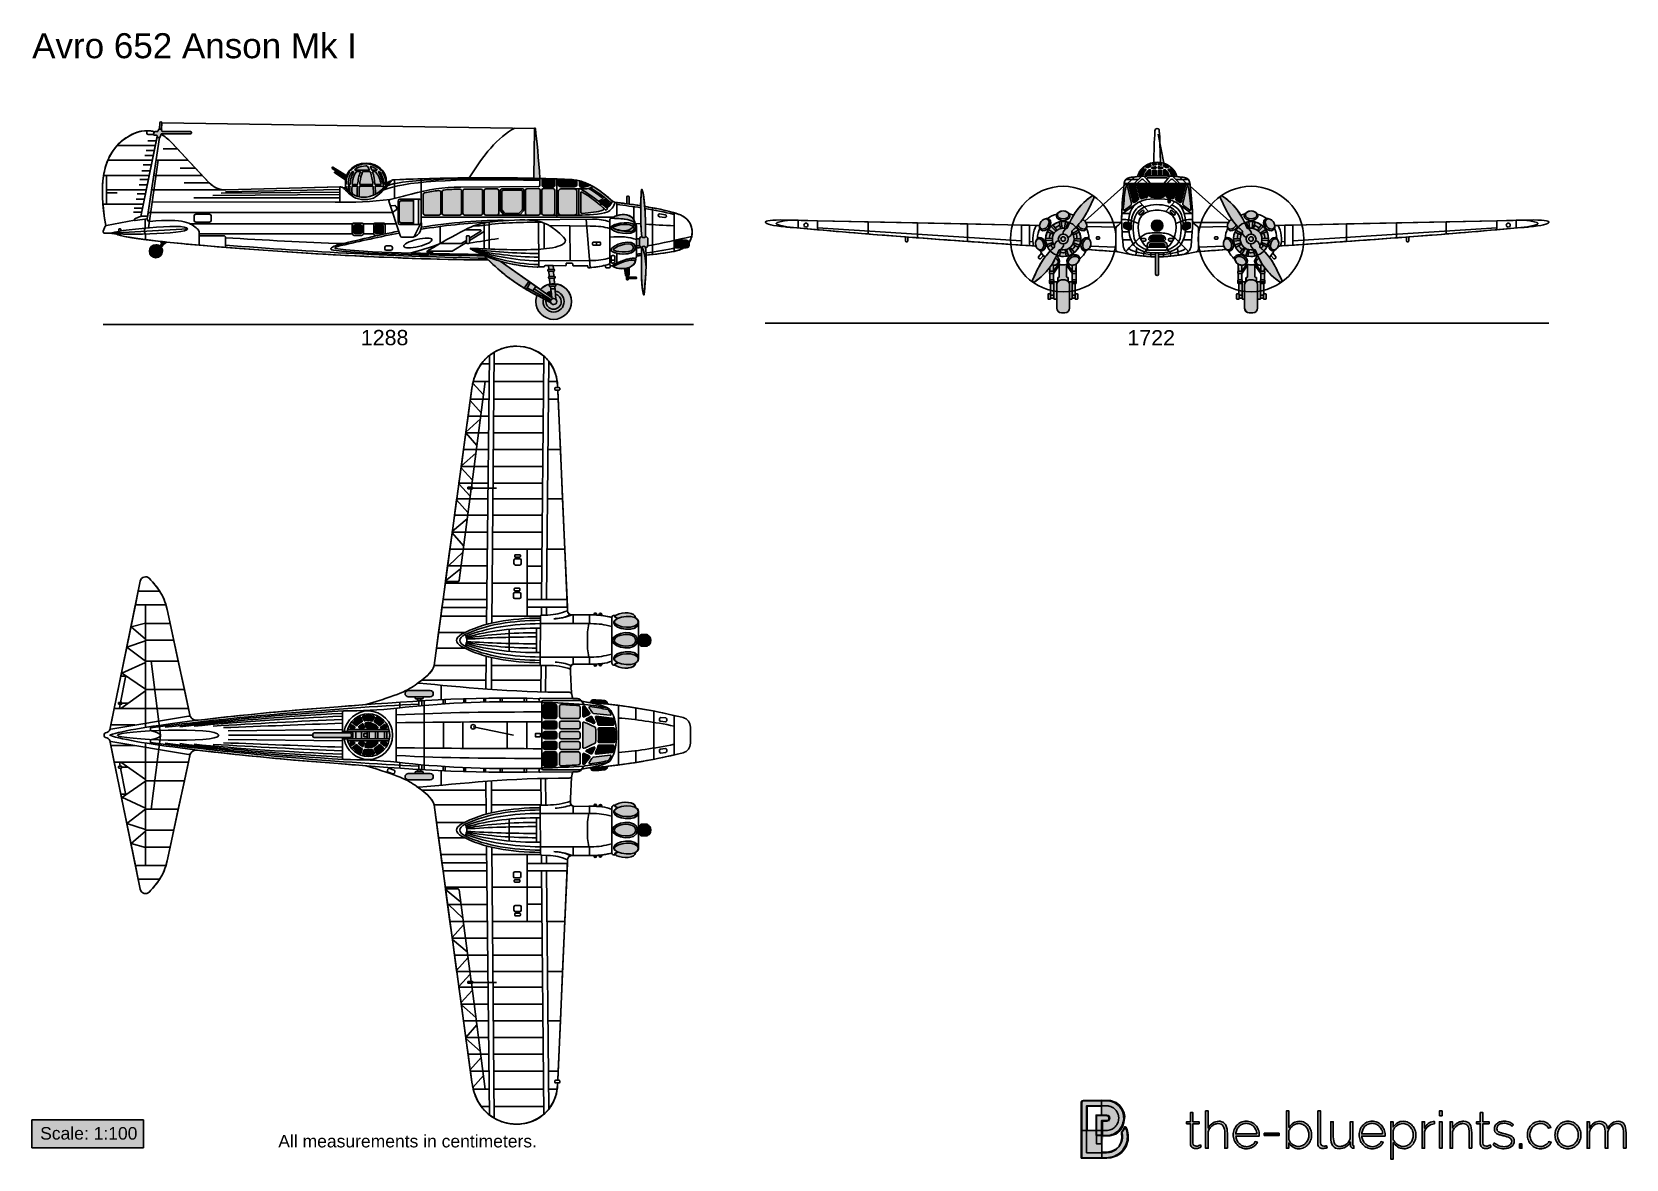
# Model space of a CAD drawing. Extents: x 65 to 351, y 42 to 244.
import ezdxf

# ---------------------------------------------------------------- set-up
doc = ezdxf.new("R2010")
doc.units = 0
doc.header["$MEASUREMENT"] = 0
for name, color, linetype in [('4-VIEW', 7, 'CONTINUOUS'), ('COPYRIGHT_NOTICE', 7, 'CONTINUOUS'), ('SCALE_RULER_100', 7, 'CONTINUOUS'), ('SOLIDS', 7, 'CONTINUOUS'), ('TITLE', 7, 'CONTINUOUS')]:
    doc.layers.add(name, color=color, linetype=linetype)

msp = doc.modelspace()

# ---------------------------------------------------------------- texts
at = {"layer": '4-VIEW', "color": 7, "char_height": 2.7474, "attachment_point": 7}
for s, insert in [('\\fArial|b0|i0|c0|p34;\\W1;1288', (124.01, 187.75)), ('\\fArial|b0|i0|c0|p34;\\W1;1722', (261.58, 187.75))]:
    msp.add_mtext(s, dxfattribs=dict(at, insert=insert))
at = {"layer": 'SCALE_RULER_100', "color": 7, "char_height": 2.2479, "attachment_point": 7}
for s, insert in [('\\fArial|b0|i0|c0|p34;\\W1;Scale: 1:100', (66.46, 45.11)), ('\\fArial|b0|i0|c0|p34;\\W1;All measurements in centimeters.', (109.2, 43.7))]:
    msp.add_mtext(s, dxfattribs=dict(at, insert=insert))
at = {"layer": 'TITLE', "color": 7, "insert": (65.03, 239.26), "char_height": 4.4958, "attachment_point": 7}
msp.add_mtext('\\fArial|b0|i0|c0|p34;\\W1;Avro 652 Anson Mk I', dxfattribs=at)

# ---------------------------------------------------------------- blocks, each defined once
blk = doc.blocks.new('BLOCK_2')
at = {"layer": 'SOLIDS'}
h = blk.add_hatch(color=252, dxfattribs=at)
edge = h.paths.add_edge_path()
edge.add_spline(control_points=[(248.36, 196.25), (248.36, 196.12), (248.39, 196.07), (248.49, 196.06), (248.49, 196.06), (248.9, 196.06), (248.9, 196.06), (248.9, 196.06), (248.9, 198.67), (248.9, 198.67), (248.9, 198.86), (248.96, 199.03), (249.07, 199.17), (249.22, 199.37), (249.46, 199.5), (249.74, 199.5), (249.74, 199.5), (250.38, 199.5), (250.38, 199.5), (250.61, 199.5), (250.82, 199.41), (250.97, 199.26), (250.97, 199.26), (250.97, 199.83), (250.97, 199.83), (250.97, 200.04), (250.68, 199.87), (250.68, 200.08), (250.68, 200.08), (250.68, 202.17), (250.68, 202.17), (250.68, 202.17), (251.65, 200.71), (251.65, 200.71), (251.65, 200.71), (251.65, 200.7), (251.65, 200.7), (251.65, 200.7), (251.65, 200.7), (251.65, 200.7), (251.66, 200.69), (251.68, 200.68), (251.69, 200.67), (251.69, 200.67), (251.69, 199.52), (251.69, 199.52), (251.69, 199.52), (251.64, 199.17), (251.64, 199.17), (251.64, 199.17), (251.05, 199.17), (251.05, 199.17), (251.15, 199.03), (251.21, 198.86), (251.21, 198.67), (251.21, 198.67), (251.21, 196.06), (251.21, 196.06), (251.57, 196.06), (251.67, 196.02), (251.67, 196.25), (251.67, 196.25), (252.21, 196.25), (252.21, 196.25), (252.21, 196), (252.23, 196.03), (252.56, 196.03), (252.62, 196.03), (252.67, 196.08), (252.67, 196.14), (252.67, 196.14), (252.67, 196.91), (252.67, 196.91), (252.67, 197.08), (252.28, 197.04), (252.23, 196.97), (252.23, 196.97), (252.23, 198.85), (252.23, 198.85), (252.47, 198.85), (252.41, 198.97), (252.41, 199.42), (252.41, 199.46), (252.39, 199.5), (252.36, 199.52), (252.36, 199.52), (252.36, 200.68), (252.36, 200.68), (252.36, 200.68), (252.41, 201), (252.41, 201), (252.41, 201), (252.35, 201.06), (252.35, 201.06), (252.35, 201.06), (252.36, 202.34), (252.36, 202.34), (252.36, 202.34), (252.31, 202.33), (252.31, 202.33), (252.29, 202.32), (252.27, 202.31), (252.25, 202.3), (252.06, 202.21), (251.87, 202.16), (251.69, 202.16), (251.69, 202.16), (251.69, 201.06), (251.69, 201.06), (251.69, 201.06), (250.87, 202.3), (250.87, 202.3), (250.81, 202.29), (250.75, 202.28), (250.68, 202.27), (250.68, 202.27), (250.68, 202.17), (250.68, 202.17), (250.68, 202.17), (250.62, 202.26), (250.62, 202.26), (250.44, 202.24), (250.25, 202.23), (250.06, 202.23), (249.84, 202.23), (249.62, 202.24), (249.41, 202.27), (249.33, 202.28), (249.25, 202.3), (249.17, 202.31), (249.17, 202.31), (248.33, 201.06), (248.33, 201.06), (248.33, 201.06), (248.33, 202.17), (248.33, 202.17), (248.22, 202.18), (248.1, 202.2), (247.99, 202.25), (247.88, 202.08), (247.77, 201.92), (247.65, 201.76), (247.65, 201.76), (247.68, 201.06), (247.68, 201.06), (247.58, 201.06), (247.61, 200.9), (247.61, 200.74), (247.61, 200.71), (247.63, 200.68), (247.66, 200.68), (247.66, 200.68), (247.66, 199.52), (247.66, 199.52), (247.66, 199.52), (247.61, 198.97), (247.61, 198.97), (247.61, 198.85), (247.73, 198.85), (247.79, 198.85), (247.79, 198.85), (247.79, 196.97), (247.79, 196.97), (247.75, 197.04), (247.35, 197.08), (247.35, 196.91), (247.35, 196.91), (247.35, 196.14), (247.35, 196.14), (247.35, 195.99), (247.55, 196.03), (247.7, 196.03), (247.83, 196.03), (247.81, 196.17), (247.81, 196.25), (247.81, 196.25), (248.36, 196.25), (248.36, 196.25), (248.36, 196.25), (248.36, 196.25), (248.36, 196.25)], knot_values=[0, 0, 0, 0, 1, 1, 1, 2, 2, 2, 3, 3, 3, 4, 4, 4, 5, 5, 5, 6, 6, 6, 7, 7, 7, 8, 8, 8, 9, 9, 9, 10, 10, 10, 11, 11, 11, 12, 12, 12, 13, 13, 13, 14, 14, 14, 15, 15, 15, 16, 16, 16, 17, 17, 17, 18, 18, 18, 19, 19, 19, 20, 20, 20, 21, 21, 21, 22, 22, 22, 23, 23, 23, 24, 24, 24, 25, 25, 25, 26, 26, 26, 27, 27, 27, 28, 28, 28, 29, 29, 29, 30, 30, 30, 31, 31, 31, 32, 32, 32, 33, 33, 33, 34, 34, 34, 35, 35, 35, 36, 36, 36, 37, 37, 37, 38, 38, 38, 39, 39, 39, 40, 40, 40, 41, 41, 41, 42, 42, 42, 43, 43, 43, 44, 44, 44, 45, 45, 45, 46, 46, 46, 47, 47, 47, 48, 48, 48, 49, 49, 49, 50, 50, 50, 51, 51, 51, 52, 52, 52, 53, 53, 53, 54, 54, 54, 55, 55, 55, 56, 56, 56, 57, 57, 57, 58, 58, 58, 59, 59, 59, 60, 60, 60, 60], degree=3, periodic=1)
edge = h.paths.add_edge_path()
edge.add_spline(control_points=[(251.65, 200.7), (251.64, 200.71), (251.64, 200.73), (251.64, 200.74), (251.64, 200.74), (251.64, 201), (251.64, 201), (251.64, 201.02), (251.65, 201.04), (251.67, 201.06), (251.67, 201.06), (251.69, 201.06), (251.69, 201.06), (251.69, 201.06), (251.68, 201.06), (251.67, 201.06), (251.67, 201.06), (251.65, 200.7), (251.65, 200.7), (251.65, 200.7), (251.65, 200.7), (251.65, 200.7)], knot_values=[0, 0, 0, 0, 1, 1, 1, 2, 2, 2, 3, 3, 3, 4, 4, 4, 5, 5, 5, 6, 6, 6, 7, 7, 7, 7], degree=3, periodic=1)
edge = h.paths.add_edge_path()
edge.add_spline(control_points=[(248.37, 201.04), (248.37, 201.04), (248.38, 200.7), (248.38, 200.7), (248.38, 200.7), (248.38, 200.7), (248.38, 200.7), (248.38, 200.7), (248.38, 200.71), (248.38, 200.71), (248.38, 200.71), (249.35, 202.18), (249.35, 202.18), (249.35, 202.18), (249.35, 200.08), (249.35, 200.08), (249.35, 199.87), (249.07, 200.04), (249.07, 199.83), (249.07, 199.83), (249.07, 199.17), (249.07, 199.17), (249.07, 199.17), (248.39, 199.17), (248.39, 199.17), (248.39, 199.17), (248.33, 199.52), (248.33, 199.52), (248.33, 199.52), (248.33, 200.67), (248.33, 200.67), (248.35, 200.68), (248.37, 200.69), (248.38, 200.7), (248.38, 200.71), (248.39, 200.73), (248.39, 200.74), (248.39, 200.74), (248.39, 201), (248.39, 201), (248.39, 201), (248.39, 201), (248.39, 201), (248.39, 201), (248.39, 201), (248.39, 201), (248.39, 201), (248.39, 201), (248.39, 201), (248.39, 201), (248.39, 201), (248.39, 201), (248.39, 201), (248.39, 201), (248.39, 201), (248.39, 201), (248.39, 201.01), (248.39, 201.01), (248.39, 201.01), (248.39, 201.01), (248.39, 201.01), (248.39, 201.01), (248.39, 201.01), (248.39, 201.01), (248.39, 201.01), (248.39, 201.01), (248.39, 201.01), (248.39, 201.01), (248.39, 201.01), (248.39, 201.01), (248.39, 201.01), (248.39, 201.01), (248.39, 201.01), (248.39, 201.01), (248.39, 201.01), (248.39, 201.01), (248.39, 201.01), (248.38, 201.02), (248.38, 201.02), (248.38, 201.02), (248.38, 201.02), (248.38, 201.02), (248.38, 201.02), (248.38, 201.02), (248.38, 201.02), (248.38, 201.02), (248.38, 201.02), (248.38, 201.02), (248.38, 201.02), (248.38, 201.02), (248.38, 201.02), (248.38, 201.02), (248.38, 201.02), (248.38, 201.02), (248.38, 201.02), (248.38, 201.02), (248.38, 201.02), (248.38, 201.02), (248.38, 201.02), (248.38, 201.02), (248.38, 201.02), (248.38, 201.02), (248.38, 201.02), (248.38, 201.02), (248.38, 201.03), (248.38, 201.03), (248.38, 201.03), (248.38, 201.03), (248.38, 201.03), (248.38, 201.03), (248.38, 201.03), (248.38, 201.03), (248.38, 201.03), (248.38, 201.03), (248.38, 201.03), (248.38, 201.03), (248.38, 201.03), (248.38, 201.03), (248.38, 201.03), (248.38, 201.03), (248.38, 201.03), (248.38, 201.03), (248.38, 201.03), (248.38, 201.03), (248.38, 201.03), (248.38, 201.03), (248.38, 201.03), (248.38, 201.03), (248.38, 201.03), (248.38, 201.03), (248.38, 201.03), (248.38, 201.03), (248.38, 201.03), (248.38, 201.03), (248.38, 201.03), (248.38, 201.03), (248.38, 201.03), (248.38, 201.03), (248.38, 201.03), (248.38, 201.03), (248.38, 201.03), (248.38, 201.03), (248.38, 201.03), (248.38, 201.03), (248.38, 201.03), (248.38, 201.03), (248.38, 201.03), (248.38, 201.03), (248.38, 201.03), (248.37, 201.04), (248.37, 201.04), (248.37, 201.04), (248.37, 201.04), (248.37, 201.04), (248.37, 201.04), (248.37, 201.04), (248.37, 201.04), (248.37, 201.04), (248.37, 201.04), (248.37, 201.04), (248.37, 201.04), (248.37, 201.04), (248.37, 201.04), (248.37, 201.04), (248.37, 201.04), (248.37, 201.04), (248.37, 201.04), (248.37, 201.04), (248.37, 201.04), (248.37, 201.04), (248.37, 201.04), (248.37, 201.04), (248.37, 201.04), (248.37, 201.04), (248.37, 201.04)], knot_values=[0, 0, 0, 0, 1, 1, 1, 2, 2, 2, 3, 3, 3, 4, 4, 4, 5, 5, 5, 6, 6, 6, 7, 7, 7, 8, 8, 8, 9, 9, 9, 10, 10, 10, 11, 11, 11, 12, 12, 12, 13, 13, 13, 14, 14, 14, 15, 15, 15, 16, 16, 16, 17, 17, 17, 18, 18, 18, 19, 19, 19, 20, 20, 20, 21, 21, 21, 22, 22, 22, 23, 23, 23, 24, 24, 24, 25, 25, 25, 26, 26, 26, 27, 27, 27, 28, 28, 28, 29, 29, 29, 30, 30, 30, 31, 31, 31, 32, 32, 32, 33, 33, 33, 34, 34, 34, 35, 35, 35, 36, 36, 36, 37, 37, 37, 38, 38, 38, 39, 39, 39, 40, 40, 40, 41, 41, 41, 42, 42, 42, 43, 43, 43, 44, 44, 44, 45, 45, 45, 46, 46, 46, 47, 47, 47, 48, 48, 48, 49, 49, 49, 50, 50, 50, 51, 51, 51, 52, 52, 52, 53, 53, 53, 54, 54, 54, 55, 55, 55, 56, 56, 56, 57, 57, 57, 58, 58, 58, 58], degree=3, periodic=1)
edge = h.paths.add_edge_path()
edge.add_spline(control_points=[(248.33, 201.06), (248.33, 201.06), (248.33, 201.06), (248.33, 201.06), (248.33, 201.06), (248.33, 201.06), (248.33, 201.06)], knot_values=[0, 0, 0, 0, 1, 1, 1, 2, 2, 2, 2], degree=3, periodic=1)
for points, knots in [([(248.36, 196.25), (248.36, 196.12), (248.39, 196.07), (248.49, 196.06), (248.49, 196.06), (248.9, 196.06), (248.9, 196.06), (248.9, 196.06), (248.9, 198.67), (248.9, 198.67), (248.9, 198.86), (248.96, 199.03), (249.07, 199.17), (249.22, 199.37), (249.46, 199.5), (249.74, 199.5), (249.74, 199.5), (250.38, 199.5), (250.38, 199.5), (250.61, 199.5), (250.82, 199.41), (250.97, 199.26), (250.97, 199.26), (250.97, 199.83), (250.97, 199.83), (250.97, 200.04), (250.68, 199.87), (250.68, 200.08), (250.68, 200.08), (250.68, 202.17), (250.68, 202.17), (250.68, 202.17), (251.65, 200.71), (251.65, 200.71), (251.65, 200.71), (251.65, 200.7), (251.65, 200.7), (251.65, 200.7), (251.65, 200.7), (251.65, 200.7), (251.66, 200.69), (251.68, 200.68), (251.69, 200.67), (251.69, 200.67), (251.69, 199.52), (251.69, 199.52), (251.69, 199.52), (251.64, 199.17), (251.64, 199.17), (251.64, 199.17), (251.05, 199.17), (251.05, 199.17), (251.15, 199.03), (251.21, 198.86), (251.21, 198.67), (251.21, 198.67), (251.21, 196.06), (251.21, 196.06), (251.57, 196.06), (251.67, 196.02), (251.67, 196.25), (251.67, 196.25), (252.21, 196.25), (252.21, 196.25), (252.21, 196), (252.23, 196.03), (252.56, 196.03), (252.62, 196.03), (252.67, 196.08), (252.67, 196.14), (252.67, 196.14), (252.67, 196.91), (252.67, 196.91), (252.67, 197.08), (252.28, 197.04), (252.23, 196.97), (252.23, 196.97), (252.23, 198.85), (252.23, 198.85), (252.47, 198.85), (252.41, 198.97), (252.41, 199.42), (252.41, 199.46), (252.39, 199.5), (252.36, 199.52), (252.36, 199.52), (252.36, 200.68), (252.36, 200.68), (252.36, 200.68), (252.41, 201), (252.41, 201), (252.41, 201), (252.35, 201.06), (252.35, 201.06), (252.35, 201.06), (252.36, 202.34), (252.36, 202.34), (252.36, 202.34), (252.31, 202.33), (252.31, 202.33), (252.29, 202.32), (252.27, 202.31), (252.25, 202.3), (252.06, 202.21), (251.87, 202.16), (251.69, 202.16), (251.69, 202.16), (251.69, 201.06), (251.69, 201.06), (251.69, 201.06), (250.87, 202.3), (250.87, 202.3), (250.81, 202.29), (250.75, 202.28), (250.68, 202.27), (250.68, 202.27), (250.68, 202.17), (250.68, 202.17), (250.68, 202.17), (250.62, 202.26), (250.62, 202.26), (250.44, 202.24), (250.25, 202.23), (250.06, 202.23), (249.84, 202.23), (249.62, 202.24), (249.41, 202.27), (249.33, 202.28), (249.25, 202.3), (249.17, 202.31), (249.17, 202.31), (248.33, 201.06), (248.33, 201.06), (248.33, 201.06), (248.33, 202.17), (248.33, 202.17), (248.22, 202.18), (248.1, 202.2), (247.99, 202.25), (247.88, 202.08), (247.77, 201.92), (247.65, 201.76), (247.65, 201.76), (247.68, 201.06), (247.68, 201.06), (247.58, 201.06), (247.61, 200.9), (247.61, 200.74), (247.61, 200.71), (247.63, 200.68), (247.66, 200.68), (247.66, 200.68), (247.66, 199.52), (247.66, 199.52), (247.66, 199.52), (247.61, 198.97), (247.61, 198.97), (247.61, 198.85), (247.73, 198.85), (247.79, 198.85), (247.79, 198.85), (247.79, 196.97), (247.79, 196.97), (247.75, 197.04), (247.35, 197.08), (247.35, 196.91), (247.35, 196.91), (247.35, 196.14), (247.35, 196.14), (247.35, 195.99), (247.55, 196.03), (247.7, 196.03), (247.83, 196.03), (247.81, 196.17), (247.81, 196.25), (247.81, 196.25), (248.36, 196.25), (248.36, 196.25), (248.36, 196.25), (248.36, 196.25), (248.36, 196.25)], [0, 0, 0, 0, 1, 1, 1, 2, 2, 2, 3, 3, 3, 4, 4, 4, 5, 5, 5, 6, 6, 6, 7, 7, 7, 8, 8, 8, 9, 9, 9, 10, 10, 10, 11, 11, 11, 12, 12, 12, 13, 13, 13, 14, 14, 14, 15, 15, 15, 16, 16, 16, 17, 17, 17, 18, 18, 18, 19, 19, 19, 20, 20, 20, 21, 21, 21, 22, 22, 22, 23, 23, 23, 24, 24, 24, 25, 25, 25, 26, 26, 26, 27, 27, 27, 28, 28, 28, 29, 29, 29, 30, 30, 30, 31, 31, 31, 32, 32, 32, 33, 33, 33, 34, 34, 34, 35, 35, 35, 36, 36, 36, 37, 37, 37, 38, 38, 38, 39, 39, 39, 40, 40, 40, 41, 41, 41, 42, 42, 42, 43, 43, 43, 44, 44, 44, 45, 45, 45, 46, 46, 46, 47, 47, 47, 48, 48, 48, 49, 49, 49, 50, 50, 50, 51, 51, 51, 52, 52, 52, 53, 53, 53, 54, 54, 54, 55, 55, 55, 56, 56, 56, 57, 57, 57, 58, 58, 58, 59, 59, 59, 60, 60, 60, 60]), ([(248.37, 201.04), (248.37, 201.04), (248.38, 200.7), (248.38, 200.7), (248.38, 200.7), (248.38, 200.7), (248.38, 200.7), (248.38, 200.7), (248.38, 200.71), (248.38, 200.71), (248.38, 200.71), (249.35, 202.18), (249.35, 202.18), (249.35, 202.18), (249.35, 200.08), (249.35, 200.08), (249.35, 199.87), (249.07, 200.04), (249.07, 199.83), (249.07, 199.83), (249.07, 199.17), (249.07, 199.17), (249.07, 199.17), (248.39, 199.17), (248.39, 199.17), (248.39, 199.17), (248.33, 199.52), (248.33, 199.52), (248.33, 199.52), (248.33, 200.67), (248.33, 200.67), (248.35, 200.68), (248.37, 200.69), (248.38, 200.7), (248.38, 200.71), (248.39, 200.73), (248.39, 200.74), (248.39, 200.74), (248.39, 201), (248.39, 201), (248.39, 201), (248.39, 201), (248.39, 201), (248.39, 201), (248.39, 201), (248.39, 201), (248.39, 201), (248.39, 201), (248.39, 201), (248.39, 201), (248.39, 201), (248.39, 201), (248.39, 201), (248.39, 201), (248.39, 201), (248.39, 201), (248.39, 201.01), (248.39, 201.01), (248.39, 201.01), (248.39, 201.01), (248.39, 201.01), (248.39, 201.01), (248.39, 201.01), (248.39, 201.01), (248.39, 201.01), (248.39, 201.01), (248.39, 201.01), (248.39, 201.01), (248.39, 201.01), (248.39, 201.01), (248.39, 201.01), (248.39, 201.01), (248.39, 201.01), (248.39, 201.01), (248.39, 201.01), (248.39, 201.01), (248.39, 201.01), (248.38, 201.02), (248.38, 201.02), (248.38, 201.02), (248.38, 201.02), (248.38, 201.02), (248.38, 201.02), (248.38, 201.02), (248.38, 201.02), (248.38, 201.02), (248.38, 201.02), (248.38, 201.02), (248.38, 201.02), (248.38, 201.02), (248.38, 201.02), (248.38, 201.02), (248.38, 201.02), (248.38, 201.02), (248.38, 201.02), (248.38, 201.02), (248.38, 201.02), (248.38, 201.02), (248.38, 201.02), (248.38, 201.02), (248.38, 201.02), (248.38, 201.02), (248.38, 201.02), (248.38, 201.02), (248.38, 201.03), (248.38, 201.03), (248.38, 201.03), (248.38, 201.03), (248.38, 201.03), (248.38, 201.03), (248.38, 201.03), (248.38, 201.03), (248.38, 201.03), (248.38, 201.03), (248.38, 201.03), (248.38, 201.03), (248.38, 201.03), (248.38, 201.03), (248.38, 201.03), (248.38, 201.03), (248.38, 201.03), (248.38, 201.03), (248.38, 201.03), (248.38, 201.03), (248.38, 201.03), (248.38, 201.03), (248.38, 201.03), (248.38, 201.03), (248.38, 201.03), (248.38, 201.03), (248.38, 201.03), (248.38, 201.03), (248.38, 201.03), (248.38, 201.03), (248.38, 201.03), (248.38, 201.03), (248.38, 201.03), (248.38, 201.03), (248.38, 201.03), (248.38, 201.03), (248.38, 201.03), (248.38, 201.03), (248.38, 201.03), (248.38, 201.03), (248.38, 201.03), (248.38, 201.03), (248.38, 201.03), (248.38, 201.03), (248.38, 201.03), (248.37, 201.04), (248.37, 201.04), (248.37, 201.04), (248.37, 201.04), (248.37, 201.04), (248.37, 201.04), (248.37, 201.04), (248.37, 201.04), (248.37, 201.04), (248.37, 201.04), (248.37, 201.04), (248.37, 201.04), (248.37, 201.04), (248.37, 201.04), (248.37, 201.04), (248.37, 201.04), (248.37, 201.04), (248.37, 201.04), (248.37, 201.04), (248.37, 201.04), (248.37, 201.04), (248.37, 201.04), (248.37, 201.04), (248.37, 201.04), (248.37, 201.04), (248.37, 201.04)], [0, 0, 0, 0, 1, 1, 1, 2, 2, 2, 3, 3, 3, 4, 4, 4, 5, 5, 5, 6, 6, 6, 7, 7, 7, 8, 8, 8, 9, 9, 9, 10, 10, 10, 11, 11, 11, 12, 12, 12, 13, 13, 13, 14, 14, 14, 15, 15, 15, 16, 16, 16, 17, 17, 17, 18, 18, 18, 19, 19, 19, 20, 20, 20, 21, 21, 21, 22, 22, 22, 23, 23, 23, 24, 24, 24, 25, 25, 25, 26, 26, 26, 27, 27, 27, 28, 28, 28, 29, 29, 29, 30, 30, 30, 31, 31, 31, 32, 32, 32, 33, 33, 33, 34, 34, 34, 35, 35, 35, 36, 36, 36, 37, 37, 37, 38, 38, 38, 39, 39, 39, 40, 40, 40, 41, 41, 41, 42, 42, 42, 43, 43, 43, 44, 44, 44, 45, 45, 45, 46, 46, 46, 47, 47, 47, 48, 48, 48, 49, 49, 49, 50, 50, 50, 51, 51, 51, 52, 52, 52, 53, 53, 53, 54, 54, 54, 55, 55, 55, 56, 56, 56, 57, 57, 57, 58, 58, 58, 58]), ([(248.33, 201.06), (248.33, 201.06), (248.33, 201.06), (248.33, 201.06), (248.33, 201.06), (248.33, 201.06), (248.33, 201.06)], [0, 0, 0, 0, 1, 1, 1, 2, 2, 2, 2]), ([(251.65, 200.7), (251.64, 200.71), (251.64, 200.73), (251.64, 200.74), (251.64, 200.74), (251.64, 201), (251.64, 201), (251.64, 201.02), (251.65, 201.04), (251.67, 201.06), (251.67, 201.06), (251.69, 201.06), (251.69, 201.06), (251.69, 201.06), (251.68, 201.06), (251.67, 201.06), (251.67, 201.06), (251.65, 200.7), (251.65, 200.7), (251.65, 200.7), (251.65, 200.7), (251.65, 200.7)], [0, 0, 0, 0, 1, 1, 1, 2, 2, 2, 3, 3, 3, 4, 4, 4, 5, 5, 5, 6, 6, 6, 7, 7, 7, 7])]:
    blk.add_open_spline(points, degree=3, knots=knots, dxfattribs=at)
blk = doc.blocks.new('BLOCK_3')
at = {"layer": 'SOLIDS'}
h = blk.add_hatch(color=252, dxfattribs=at)
edge = h.paths.add_edge_path()
edge.add_spline(control_points=[(285.47, 196.25), (285.47, 196.12), (285.44, 196.07), (285.35, 196.06), (285.35, 196.06), (284.93, 196.06), (284.93, 196.06), (284.93, 196.06), (284.93, 198.67), (284.93, 198.67), (284.93, 198.86), (284.87, 199.03), (284.77, 199.17), (284.62, 199.37), (284.37, 199.5), (284.1, 199.5), (284.1, 199.5), (283.45, 199.5), (283.45, 199.5), (283.22, 199.5), (283.02, 199.41), (282.86, 199.26), (282.86, 199.26), (282.86, 199.83), (282.86, 199.83), (282.86, 200.04), (283.15, 199.87), (283.15, 200.08), (283.15, 200.08), (283.15, 202.17), (283.15, 202.17), (283.15, 202.17), (282.19, 200.71), (282.19, 200.71), (282.19, 200.71), (282.18, 200.7), (282.18, 200.7), (282.18, 200.7), (282.18, 200.7), (282.18, 200.7), (282.17, 200.69), (282.16, 200.68), (282.14, 200.67), (282.14, 200.67), (282.14, 199.52), (282.14, 199.52), (282.14, 199.52), (282.2, 199.17), (282.2, 199.17), (282.2, 199.17), (282.78, 199.17), (282.78, 199.17), (282.68, 199.03), (282.62, 198.86), (282.62, 198.67), (282.62, 198.67), (282.62, 196.06), (282.62, 196.06), (282.27, 196.06), (282.17, 196.02), (282.17, 196.25), (282.17, 196.25), (281.62, 196.25), (281.62, 196.25), (281.62, 196), (281.6, 196.03), (281.27, 196.03), (281.21, 196.03), (281.16, 196.08), (281.16, 196.14), (281.16, 196.14), (281.16, 196.91), (281.16, 196.91), (281.16, 197.08), (281.55, 197.04), (281.6, 196.97), (281.6, 196.97), (281.6, 198.85), (281.6, 198.85), (281.36, 198.85), (281.42, 198.97), (281.42, 199.42), (281.42, 199.46), (281.44, 199.5), (281.47, 199.52), (281.47, 199.52), (281.47, 200.68), (281.47, 200.68), (281.47, 200.68), (281.42, 201), (281.42, 201), (281.42, 201), (281.49, 201.06), (281.49, 201.06), (281.49, 201.06), (281.47, 202.34), (281.47, 202.34), (281.47, 202.34), (281.52, 202.33), (281.52, 202.33), (281.54, 202.32), (281.56, 202.31), (281.58, 202.3), (281.77, 202.21), (281.96, 202.16), (282.14, 202.16), (282.14, 202.16), (282.14, 201.06), (282.14, 201.06), (282.14, 201.06), (282.96, 202.3), (282.96, 202.3), (283.03, 202.29), (283.09, 202.28), (283.15, 202.27), (283.15, 202.27), (283.15, 202.17), (283.15, 202.17), (283.15, 202.17), (283.21, 202.26), (283.21, 202.26), (283.4, 202.24), (283.58, 202.23), (283.78, 202.23), (284, 202.23), (284.21, 202.24), (284.42, 202.27), (284.51, 202.28), (284.59, 202.3), (284.67, 202.31), (284.67, 202.31), (285.5, 201.06), (285.5, 201.06), (285.5, 201.06), (285.5, 202.17), (285.5, 202.17), (285.61, 202.18), (285.73, 202.2), (285.85, 202.25), (285.95, 202.08), (286.07, 201.92), (286.18, 201.76), (286.18, 201.76), (286.15, 201.06), (286.15, 201.06), (286.25, 201.06), (286.22, 200.9), (286.22, 200.74), (286.22, 200.71), (286.2, 200.68), (286.17, 200.68), (286.17, 200.68), (286.17, 199.52), (286.17, 199.52), (286.17, 199.52), (286.22, 198.97), (286.22, 198.97), (286.22, 198.85), (286.1, 198.85), (286.04, 198.85), (286.04, 198.85), (286.04, 196.97), (286.04, 196.97), (286.09, 197.04), (286.48, 197.08), (286.48, 196.91), (286.48, 196.91), (286.48, 196.14), (286.48, 196.14), (286.48, 195.99), (286.29, 196.03), (286.13, 196.03), (286, 196.03), (286.02, 196.17), (286.02, 196.25), (286.02, 196.25), (285.47, 196.25), (285.47, 196.25), (285.47, 196.25), (285.47, 196.25), (285.47, 196.25)], knot_values=[0, 0, 0, 0, 1, 1, 1, 2, 2, 2, 3, 3, 3, 4, 4, 4, 5, 5, 5, 6, 6, 6, 7, 7, 7, 8, 8, 8, 9, 9, 9, 10, 10, 10, 11, 11, 11, 12, 12, 12, 13, 13, 13, 14, 14, 14, 15, 15, 15, 16, 16, 16, 17, 17, 17, 18, 18, 18, 19, 19, 19, 20, 20, 20, 21, 21, 21, 22, 22, 22, 23, 23, 23, 24, 24, 24, 25, 25, 25, 26, 26, 26, 27, 27, 27, 28, 28, 28, 29, 29, 29, 30, 30, 30, 31, 31, 31, 32, 32, 32, 33, 33, 33, 34, 34, 34, 35, 35, 35, 36, 36, 36, 37, 37, 37, 38, 38, 38, 39, 39, 39, 40, 40, 40, 41, 41, 41, 42, 42, 42, 43, 43, 43, 44, 44, 44, 45, 45, 45, 46, 46, 46, 47, 47, 47, 48, 48, 48, 49, 49, 49, 50, 50, 50, 51, 51, 51, 52, 52, 52, 53, 53, 53, 54, 54, 54, 55, 55, 55, 56, 56, 56, 57, 57, 57, 58, 58, 58, 59, 59, 59, 60, 60, 60, 60], degree=3, periodic=1)
edge = h.paths.add_edge_path()
edge.add_spline(control_points=[(282.18, 200.7), (282.19, 200.71), (282.2, 200.73), (282.2, 200.74), (282.2, 200.74), (282.2, 201), (282.2, 201), (282.2, 201.02), (282.18, 201.04), (282.16, 201.06), (282.16, 201.06), (282.14, 201.06), (282.14, 201.06), (282.15, 201.06), (282.15, 201.06), (282.16, 201.06), (282.16, 201.06), (282.18, 200.7), (282.18, 200.7), (282.18, 200.7), (282.18, 200.7), (282.18, 200.7)], knot_values=[0, 0, 0, 0, 1, 1, 1, 2, 2, 2, 3, 3, 3, 4, 4, 4, 5, 5, 5, 6, 6, 6, 7, 7, 7, 7], degree=3, periodic=1)
edge = h.paths.add_edge_path()
edge.add_spline(control_points=[(285.47, 201.04), (285.47, 201.04), (285.46, 200.7), (285.46, 200.7), (285.46, 200.7), (285.46, 200.7), (285.46, 200.7), (285.46, 200.7), (285.46, 200.71), (285.46, 200.71), (285.46, 200.71), (284.48, 202.18), (284.48, 202.18), (284.48, 202.18), (284.48, 200.08), (284.48, 200.08), (284.48, 199.87), (284.77, 200.04), (284.77, 199.83), (284.77, 199.83), (284.77, 199.17), (284.77, 199.17), (284.77, 199.17), (285.45, 199.17), (285.45, 199.17), (285.45, 199.17), (285.5, 199.52), (285.5, 199.52), (285.5, 199.52), (285.5, 200.67), (285.5, 200.67), (285.48, 200.68), (285.47, 200.69), (285.46, 200.7), (285.45, 200.71), (285.45, 200.73), (285.45, 200.74), (285.45, 200.74), (285.45, 201), (285.45, 201), (285.45, 201), (285.45, 201), (285.45, 201), (285.45, 201), (285.45, 201), (285.45, 201), (285.45, 201), (285.45, 201), (285.45, 201), (285.45, 201), (285.45, 201), (285.45, 201), (285.45, 201), (285.45, 201), (285.45, 201), (285.45, 201), (285.45, 201.01), (285.45, 201.01), (285.45, 201.01), (285.45, 201.01), (285.45, 201.01), (285.45, 201.01), (285.45, 201.01), (285.45, 201.01), (285.45, 201.01), (285.45, 201.01), (285.45, 201.01), (285.45, 201.01), (285.45, 201.01), (285.45, 201.01), (285.45, 201.01), (285.45, 201.01), (285.45, 201.01), (285.45, 201.01), (285.45, 201.01), (285.45, 201.01), (285.45, 201.01), (285.45, 201.02), (285.45, 201.02), (285.45, 201.02), (285.45, 201.02), (285.45, 201.02), (285.45, 201.02), (285.45, 201.02), (285.45, 201.02), (285.45, 201.02), (285.45, 201.02), (285.45, 201.02), (285.45, 201.02), (285.45, 201.02), (285.45, 201.02), (285.45, 201.02), (285.45, 201.02), (285.45, 201.02), (285.45, 201.02), (285.45, 201.02), (285.45, 201.02), (285.45, 201.02), (285.45, 201.02), (285.45, 201.02), (285.45, 201.02), (285.45, 201.02), (285.45, 201.02), (285.45, 201.02), (285.45, 201.03), (285.45, 201.03), (285.45, 201.03), (285.45, 201.03), (285.45, 201.03), (285.45, 201.03), (285.45, 201.03), (285.45, 201.03), (285.45, 201.03), (285.45, 201.03), (285.45, 201.03), (285.45, 201.03), (285.45, 201.03), (285.45, 201.03), (285.45, 201.03), (285.46, 201.03), (285.46, 201.03), (285.46, 201.03), (285.46, 201.03), (285.46, 201.03), (285.46, 201.03), (285.46, 201.03), (285.46, 201.03), (285.46, 201.03), (285.46, 201.03), (285.46, 201.03), (285.46, 201.03), (285.46, 201.03), (285.46, 201.03), (285.46, 201.03), (285.46, 201.03), (285.46, 201.03), (285.46, 201.03), (285.46, 201.03), (285.46, 201.03), (285.46, 201.03), (285.46, 201.03), (285.46, 201.03), (285.46, 201.03), (285.46, 201.03), (285.46, 201.03), (285.46, 201.03), (285.46, 201.03), (285.46, 201.03), (285.46, 201.03), (285.46, 201.04), (285.46, 201.04), (285.46, 201.04), (285.46, 201.04), (285.46, 201.04), (285.46, 201.04), (285.46, 201.04), (285.46, 201.04), (285.46, 201.04), (285.46, 201.04), (285.46, 201.04), (285.46, 201.04), (285.46, 201.04), (285.46, 201.04), (285.46, 201.04), (285.47, 201.04), (285.47, 201.04), (285.47, 201.04), (285.47, 201.04), (285.47, 201.04), (285.47, 201.04), (285.47, 201.04), (285.47, 201.04), (285.47, 201.04), (285.47, 201.04), (285.47, 201.04)], knot_values=[0, 0, 0, 0, 1, 1, 1, 2, 2, 2, 3, 3, 3, 4, 4, 4, 5, 5, 5, 6, 6, 6, 7, 7, 7, 8, 8, 8, 9, 9, 9, 10, 10, 10, 11, 11, 11, 12, 12, 12, 13, 13, 13, 14, 14, 14, 15, 15, 15, 16, 16, 16, 17, 17, 17, 18, 18, 18, 19, 19, 19, 20, 20, 20, 21, 21, 21, 22, 22, 22, 23, 23, 23, 24, 24, 24, 25, 25, 25, 26, 26, 26, 27, 27, 27, 28, 28, 28, 29, 29, 29, 30, 30, 30, 31, 31, 31, 32, 32, 32, 33, 33, 33, 34, 34, 34, 35, 35, 35, 36, 36, 36, 37, 37, 37, 38, 38, 38, 39, 39, 39, 40, 40, 40, 41, 41, 41, 42, 42, 42, 43, 43, 43, 44, 44, 44, 45, 45, 45, 46, 46, 46, 47, 47, 47, 48, 48, 48, 49, 49, 49, 50, 50, 50, 51, 51, 51, 52, 52, 52, 53, 53, 53, 54, 54, 54, 55, 55, 55, 56, 56, 56, 57, 57, 57, 58, 58, 58, 58], degree=3, periodic=1)
edge = h.paths.add_edge_path()
edge.add_spline(control_points=[(285.5, 201.06), (285.5, 201.06), (285.5, 201.06), (285.5, 201.06), (285.5, 201.06), (285.5, 201.06), (285.5, 201.06)], knot_values=[0, 0, 0, 0, 1, 1, 1, 2, 2, 2, 2], degree=3, periodic=1)
for points, knots in [([(285.47, 196.25), (285.47, 196.12), (285.44, 196.07), (285.35, 196.06), (285.35, 196.06), (284.93, 196.06), (284.93, 196.06), (284.93, 196.06), (284.93, 198.67), (284.93, 198.67), (284.93, 198.86), (284.87, 199.03), (284.77, 199.17), (284.62, 199.37), (284.37, 199.5), (284.1, 199.5), (284.1, 199.5), (283.45, 199.5), (283.45, 199.5), (283.22, 199.5), (283.02, 199.41), (282.86, 199.26), (282.86, 199.26), (282.86, 199.83), (282.86, 199.83), (282.86, 200.04), (283.15, 199.87), (283.15, 200.08), (283.15, 200.08), (283.15, 202.17), (283.15, 202.17), (283.15, 202.17), (282.19, 200.71), (282.19, 200.71), (282.19, 200.71), (282.18, 200.7), (282.18, 200.7), (282.18, 200.7), (282.18, 200.7), (282.18, 200.7), (282.17, 200.69), (282.16, 200.68), (282.14, 200.67), (282.14, 200.67), (282.14, 199.52), (282.14, 199.52), (282.14, 199.52), (282.2, 199.17), (282.2, 199.17), (282.2, 199.17), (282.78, 199.17), (282.78, 199.17), (282.68, 199.03), (282.62, 198.86), (282.62, 198.67), (282.62, 198.67), (282.62, 196.06), (282.62, 196.06), (282.27, 196.06), (282.17, 196.02), (282.17, 196.25), (282.17, 196.25), (281.62, 196.25), (281.62, 196.25), (281.62, 196), (281.6, 196.03), (281.27, 196.03), (281.21, 196.03), (281.16, 196.08), (281.16, 196.14), (281.16, 196.14), (281.16, 196.91), (281.16, 196.91), (281.16, 197.08), (281.55, 197.04), (281.6, 196.97), (281.6, 196.97), (281.6, 198.85), (281.6, 198.85), (281.36, 198.85), (281.42, 198.97), (281.42, 199.42), (281.42, 199.46), (281.44, 199.5), (281.47, 199.52), (281.47, 199.52), (281.47, 200.68), (281.47, 200.68), (281.47, 200.68), (281.42, 201), (281.42, 201), (281.42, 201), (281.49, 201.06), (281.49, 201.06), (281.49, 201.06), (281.47, 202.34), (281.47, 202.34), (281.47, 202.34), (281.52, 202.33), (281.52, 202.33), (281.54, 202.32), (281.56, 202.31), (281.58, 202.3), (281.77, 202.21), (281.96, 202.16), (282.14, 202.16), (282.14, 202.16), (282.14, 201.06), (282.14, 201.06), (282.14, 201.06), (282.96, 202.3), (282.96, 202.3), (283.03, 202.29), (283.09, 202.28), (283.15, 202.27), (283.15, 202.27), (283.15, 202.17), (283.15, 202.17), (283.15, 202.17), (283.21, 202.26), (283.21, 202.26), (283.4, 202.24), (283.58, 202.23), (283.78, 202.23), (284, 202.23), (284.21, 202.24), (284.42, 202.27), (284.51, 202.28), (284.59, 202.3), (284.67, 202.31), (284.67, 202.31), (285.5, 201.06), (285.5, 201.06), (285.5, 201.06), (285.5, 202.17), (285.5, 202.17), (285.61, 202.18), (285.73, 202.2), (285.85, 202.25), (285.95, 202.08), (286.07, 201.92), (286.18, 201.76), (286.18, 201.76), (286.15, 201.06), (286.15, 201.06), (286.25, 201.06), (286.22, 200.9), (286.22, 200.74), (286.22, 200.71), (286.2, 200.68), (286.17, 200.68), (286.17, 200.68), (286.17, 199.52), (286.17, 199.52), (286.17, 199.52), (286.22, 198.97), (286.22, 198.97), (286.22, 198.85), (286.1, 198.85), (286.04, 198.85), (286.04, 198.85), (286.04, 196.97), (286.04, 196.97), (286.09, 197.04), (286.48, 197.08), (286.48, 196.91), (286.48, 196.91), (286.48, 196.14), (286.48, 196.14), (286.48, 195.99), (286.29, 196.03), (286.13, 196.03), (286, 196.03), (286.02, 196.17), (286.02, 196.25), (286.02, 196.25), (285.47, 196.25), (285.47, 196.25), (285.47, 196.25), (285.47, 196.25), (285.47, 196.25)], [0, 0, 0, 0, 1, 1, 1, 2, 2, 2, 3, 3, 3, 4, 4, 4, 5, 5, 5, 6, 6, 6, 7, 7, 7, 8, 8, 8, 9, 9, 9, 10, 10, 10, 11, 11, 11, 12, 12, 12, 13, 13, 13, 14, 14, 14, 15, 15, 15, 16, 16, 16, 17, 17, 17, 18, 18, 18, 19, 19, 19, 20, 20, 20, 21, 21, 21, 22, 22, 22, 23, 23, 23, 24, 24, 24, 25, 25, 25, 26, 26, 26, 27, 27, 27, 28, 28, 28, 29, 29, 29, 30, 30, 30, 31, 31, 31, 32, 32, 32, 33, 33, 33, 34, 34, 34, 35, 35, 35, 36, 36, 36, 37, 37, 37, 38, 38, 38, 39, 39, 39, 40, 40, 40, 41, 41, 41, 42, 42, 42, 43, 43, 43, 44, 44, 44, 45, 45, 45, 46, 46, 46, 47, 47, 47, 48, 48, 48, 49, 49, 49, 50, 50, 50, 51, 51, 51, 52, 52, 52, 53, 53, 53, 54, 54, 54, 55, 55, 55, 56, 56, 56, 57, 57, 57, 58, 58, 58, 59, 59, 59, 60, 60, 60, 60]), ([(282.18, 200.7), (282.19, 200.71), (282.2, 200.73), (282.2, 200.74), (282.2, 200.74), (282.2, 201), (282.2, 201), (282.2, 201.02), (282.18, 201.04), (282.16, 201.06), (282.16, 201.06), (282.14, 201.06), (282.14, 201.06), (282.15, 201.06), (282.15, 201.06), (282.16, 201.06), (282.16, 201.06), (282.18, 200.7), (282.18, 200.7), (282.18, 200.7), (282.18, 200.7), (282.18, 200.7)], [0, 0, 0, 0, 1, 1, 1, 2, 2, 2, 3, 3, 3, 4, 4, 4, 5, 5, 5, 6, 6, 6, 7, 7, 7, 7]), ([(285.47, 201.04), (285.47, 201.04), (285.46, 200.7), (285.46, 200.7), (285.46, 200.7), (285.46, 200.7), (285.46, 200.7), (285.46, 200.7), (285.46, 200.71), (285.46, 200.71), (285.46, 200.71), (284.48, 202.18), (284.48, 202.18), (284.48, 202.18), (284.48, 200.08), (284.48, 200.08), (284.48, 199.87), (284.77, 200.04), (284.77, 199.83), (284.77, 199.83), (284.77, 199.17), (284.77, 199.17), (284.77, 199.17), (285.45, 199.17), (285.45, 199.17), (285.45, 199.17), (285.5, 199.52), (285.5, 199.52), (285.5, 199.52), (285.5, 200.67), (285.5, 200.67), (285.48, 200.68), (285.47, 200.69), (285.46, 200.7), (285.45, 200.71), (285.45, 200.73), (285.45, 200.74), (285.45, 200.74), (285.45, 201), (285.45, 201), (285.45, 201), (285.45, 201), (285.45, 201), (285.45, 201), (285.45, 201), (285.45, 201), (285.45, 201), (285.45, 201), (285.45, 201), (285.45, 201), (285.45, 201), (285.45, 201), (285.45, 201), (285.45, 201), (285.45, 201), (285.45, 201), (285.45, 201.01), (285.45, 201.01), (285.45, 201.01), (285.45, 201.01), (285.45, 201.01), (285.45, 201.01), (285.45, 201.01), (285.45, 201.01), (285.45, 201.01), (285.45, 201.01), (285.45, 201.01), (285.45, 201.01), (285.45, 201.01), (285.45, 201.01), (285.45, 201.01), (285.45, 201.01), (285.45, 201.01), (285.45, 201.01), (285.45, 201.01), (285.45, 201.01), (285.45, 201.01), (285.45, 201.02), (285.45, 201.02), (285.45, 201.02), (285.45, 201.02), (285.45, 201.02), (285.45, 201.02), (285.45, 201.02), (285.45, 201.02), (285.45, 201.02), (285.45, 201.02), (285.45, 201.02), (285.45, 201.02), (285.45, 201.02), (285.45, 201.02), (285.45, 201.02), (285.45, 201.02), (285.45, 201.02), (285.45, 201.02), (285.45, 201.02), (285.45, 201.02), (285.45, 201.02), (285.45, 201.02), (285.45, 201.02), (285.45, 201.02), (285.45, 201.02), (285.45, 201.02), (285.45, 201.02), (285.45, 201.03), (285.45, 201.03), (285.45, 201.03), (285.45, 201.03), (285.45, 201.03), (285.45, 201.03), (285.45, 201.03), (285.45, 201.03), (285.45, 201.03), (285.45, 201.03), (285.45, 201.03), (285.45, 201.03), (285.45, 201.03), (285.45, 201.03), (285.45, 201.03), (285.46, 201.03), (285.46, 201.03), (285.46, 201.03), (285.46, 201.03), (285.46, 201.03), (285.46, 201.03), (285.46, 201.03), (285.46, 201.03), (285.46, 201.03), (285.46, 201.03), (285.46, 201.03), (285.46, 201.03), (285.46, 201.03), (285.46, 201.03), (285.46, 201.03), (285.46, 201.03), (285.46, 201.03), (285.46, 201.03), (285.46, 201.03), (285.46, 201.03), (285.46, 201.03), (285.46, 201.03), (285.46, 201.03), (285.46, 201.03), (285.46, 201.03), (285.46, 201.03), (285.46, 201.03), (285.46, 201.03), (285.46, 201.03), (285.46, 201.03), (285.46, 201.04), (285.46, 201.04), (285.46, 201.04), (285.46, 201.04), (285.46, 201.04), (285.46, 201.04), (285.46, 201.04), (285.46, 201.04), (285.46, 201.04), (285.46, 201.04), (285.46, 201.04), (285.46, 201.04), (285.46, 201.04), (285.46, 201.04), (285.46, 201.04), (285.47, 201.04), (285.47, 201.04), (285.47, 201.04), (285.47, 201.04), (285.47, 201.04), (285.47, 201.04), (285.47, 201.04), (285.47, 201.04), (285.47, 201.04), (285.47, 201.04), (285.47, 201.04)], [0, 0, 0, 0, 1, 1, 1, 2, 2, 2, 3, 3, 3, 4, 4, 4, 5, 5, 5, 6, 6, 6, 7, 7, 7, 8, 8, 8, 9, 9, 9, 10, 10, 10, 11, 11, 11, 12, 12, 12, 13, 13, 13, 14, 14, 14, 15, 15, 15, 16, 16, 16, 17, 17, 17, 18, 18, 18, 19, 19, 19, 20, 20, 20, 21, 21, 21, 22, 22, 22, 23, 23, 23, 24, 24, 24, 25, 25, 25, 26, 26, 26, 27, 27, 27, 28, 28, 28, 29, 29, 29, 30, 30, 30, 31, 31, 31, 32, 32, 32, 33, 33, 33, 34, 34, 34, 35, 35, 35, 36, 36, 36, 37, 37, 37, 38, 38, 38, 39, 39, 39, 40, 40, 40, 41, 41, 41, 42, 42, 42, 43, 43, 43, 44, 44, 44, 45, 45, 45, 46, 46, 46, 47, 47, 47, 48, 48, 48, 49, 49, 49, 50, 50, 50, 51, 51, 51, 52, 52, 52, 53, 53, 53, 54, 54, 54, 55, 55, 55, 56, 56, 56, 57, 57, 57, 58, 58, 58, 58]), ([(285.5, 201.06), (285.5, 201.06), (285.5, 201.06), (285.5, 201.06), (285.5, 201.06), (285.5, 201.06), (285.5, 201.06)], [0, 0, 0, 0, 1, 1, 1, 2, 2, 2, 2])]:
    blk.add_open_spline(points, degree=3, knots=knots, dxfattribs=at)
blk = doc.blocks.new('BLOCK_4')
at = {"layer": 'COPYRIGHT_NOTICE'}
h = blk.add_hatch(color=7, dxfattribs=at)
h.dxf.hatch_style = 2
edge = h.paths.add_edge_path()
edge.add_spline(control_points=[(274.82, 43.81), (274.79, 43.8), (274.75, 43.78), (274.69, 43.74), (274.63, 43.71), (274.56, 43.68), (274.47, 43.65), (274.38, 43.62), (274.28, 43.59), (274.17, 43.56), (274.06, 43.54), (273.94, 43.53), (273.82, 43.53), (273.69, 43.53), (273.57, 43.55), (273.45, 43.58), (273.34, 43.62), (273.24, 43.67), (273.16, 43.75), (273.07, 43.82), (273, 43.91), (272.95, 44.01), (272.9, 44.12), (272.88, 44.24), (272.88, 44.38), (272.88, 44.38), (272.88, 47.98), (272.88, 47.98), (272.88, 47.98), (272.21, 47.98), (272.21, 47.98), (272.21, 47.98), (272.21, 48.35), (272.21, 48.35), (272.21, 48.35), (272.88, 48.35), (272.88, 48.35), (272.88, 48.35), (272.88, 49.98), (272.88, 49.98), (272.88, 49.98), (273.34, 49.98), (273.34, 49.98), (273.34, 49.98), (273.34, 48.35), (273.34, 48.35), (273.34, 48.35), (274.45, 48.35), (274.45, 48.35), (274.45, 48.35), (274.45, 47.98), (274.45, 47.98), (274.45, 47.98), (273.34, 47.98), (273.34, 47.98), (273.34, 47.98), (273.34, 44.49), (273.34, 44.49), (273.34, 44.31), (273.4, 44.18), (273.52, 44.09), (273.64, 44), (273.78, 43.96), (273.94, 43.96), (274.12, 43.96), (274.29, 43.99), (274.43, 44.05), (274.56, 44.12), (274.65, 44.16), (274.68, 44.18), (274.68, 44.18), (274.82, 43.81), (274.82, 43.81)], knot_values=[0, 0, 0, 0, 1, 1, 1, 2, 2, 2, 3, 3, 3, 4, 4, 4, 5, 5, 5, 6, 6, 6, 7, 7, 7, 8, 8, 8, 9, 9, 9, 10, 10, 10, 11, 11, 11, 12, 12, 12, 13, 13, 13, 14, 14, 14, 15, 15, 15, 16, 16, 16, 17, 17, 17, 18, 18, 18, 19, 19, 19, 20, 20, 20, 21, 21, 21, 22, 22, 22, 23, 23, 23, 24, 24, 24, 24], degree=3, periodic=1)
h = blk.add_hatch(color=7, dxfattribs=at)
h.dxf.hatch_style = 2
edge = h.paths.add_edge_path()
edge.add_spline(control_points=[(279.52, 43.58), (279.52, 43.58), (279.06, 43.58), (279.06, 43.58), (279.06, 43.58), (279.06, 46.24), (279.06, 46.24), (279.06, 47.42), (278.67, 48.01), (277.88, 48.01), (277.68, 48.01), (277.49, 47.98), (277.31, 47.9), (277.12, 47.83), (276.94, 47.73), (276.78, 47.59), (276.62, 47.46), (276.48, 47.3), (276.36, 47.12), (276.23, 46.94), (276.14, 46.74), (276.08, 46.54), (276.08, 46.54), (276.08, 43.58), (276.08, 43.58), (276.08, 43.58), (275.62, 43.58), (275.62, 43.58), (275.62, 43.58), (275.62, 50.28), (275.62, 50.28), (275.62, 50.28), (276.08, 50.28), (276.08, 50.28), (276.08, 50.28), (276.08, 47.21), (276.08, 47.21), (276.28, 47.59), (276.55, 47.88), (276.89, 48.1), (277.24, 48.32), (277.61, 48.43), (278.01, 48.43), (278.27, 48.43), (278.5, 48.39), (278.69, 48.29), (278.88, 48.19), (279.03, 48.05), (279.16, 47.87), (279.28, 47.68), (279.38, 47.46), (279.43, 47.2), (279.49, 46.94), (279.52, 46.65), (279.52, 46.33), (279.52, 46.33), (279.52, 43.58), (279.52, 43.58)], knot_values=[0, 0, 0, 0, 1, 1, 1, 2, 2, 2, 3, 3, 3, 4, 4, 4, 5, 5, 5, 6, 6, 6, 7, 7, 7, 8, 8, 8, 9, 9, 9, 10, 10, 10, 11, 11, 11, 12, 12, 12, 13, 13, 13, 14, 14, 14, 15, 15, 15, 16, 16, 16, 17, 17, 17, 18, 18, 18, 19, 19, 19, 19], degree=3, periodic=1)
h = blk.add_hatch(color=7, dxfattribs=at)
h.dxf.hatch_style = 2
edge = h.paths.add_edge_path()
edge.add_spline(control_points=[(292.35, 43.49), (291.98, 43.49), (291.63, 43.59), (291.31, 43.78), (290.98, 43.98), (290.73, 44.23), (290.55, 44.54), (290.55, 44.54), (290.55, 43.58), (290.55, 43.58), (290.55, 43.58), (290.12, 43.58), (290.12, 43.58), (290.12, 43.58), (290.12, 50.28), (290.12, 50.28), (290.12, 50.28), (290.58, 50.28), (290.58, 50.28), (290.58, 50.28), (290.58, 47.32), (290.58, 47.32), (290.81, 47.65), (291.08, 47.91), (291.38, 48.12), (291.69, 48.33), (292.05, 48.43), (292.45, 48.43), (292.79, 48.43), (293.09, 48.36), (293.37, 48.22), (293.64, 48.08), (293.87, 47.89), (294.05, 47.65), (294.24, 47.41), (294.38, 47.15), (294.48, 46.85), (294.59, 46.56), (294.64, 46.25), (294.64, 45.95), (294.64, 45.62), (294.58, 45.31), (294.46, 45.01), (294.35, 44.71), (294.19, 44.45), (293.98, 44.23), (293.78, 44.01), (293.53, 43.83), (293.26, 43.69), (292.98, 43.56), (292.68, 43.49), (292.35, 43.49)], knot_values=[0, 0, 0, 0, 1, 1, 1, 2, 2, 2, 3, 3, 3, 4, 4, 4, 5, 5, 5, 6, 6, 6, 7, 7, 7, 8, 8, 8, 9, 9, 9, 10, 10, 10, 11, 11, 11, 12, 12, 12, 13, 13, 13, 14, 14, 14, 15, 15, 15, 16, 16, 16, 17, 17, 17, 17], degree=3, periodic=1)
edge = h.paths.add_edge_path()
edge.add_spline(control_points=[(292.26, 43.9), (292.54, 43.9), (292.8, 43.96), (293.03, 44.08), (293.26, 44.19), (293.46, 44.35), (293.63, 44.54), (293.8, 44.73), (293.93, 44.95), (294.03, 45.2), (294.12, 45.44), (294.17, 45.69), (294.17, 45.95), (294.17, 46.22), (294.12, 46.48), (294.04, 46.72), (293.95, 46.97), (293.82, 47.19), (293.66, 47.38), (293.5, 47.58), (293.3, 47.73), (293.08, 47.85), (292.86, 47.96), (292.61, 48.02), (292.34, 48.02), (292.14, 48.02), (291.95, 47.99), (291.77, 47.92), (291.6, 47.85), (291.43, 47.75), (291.28, 47.64), (291.13, 47.52), (291, 47.39), (290.88, 47.23), (290.76, 47.08), (290.66, 46.92), (290.58, 46.76), (290.58, 46.76), (290.58, 45.18), (290.58, 45.18), (290.6, 45), (290.67, 44.83), (290.78, 44.68), (290.9, 44.52), (291.04, 44.39), (291.2, 44.27), (291.36, 44.16), (291.54, 44.07), (291.73, 44), (291.92, 43.94), (292.1, 43.9), (292.26, 43.9)], knot_values=[0, 0, 0, 0, 1, 1, 1, 2, 2, 2, 3, 3, 3, 4, 4, 4, 5, 5, 5, 6, 6, 6, 7, 7, 7, 8, 8, 8, 9, 9, 9, 10, 10, 10, 11, 11, 11, 12, 12, 12, 13, 13, 13, 14, 14, 14, 15, 15, 15, 16, 16, 16, 17, 17, 17, 17], degree=3, periodic=1)
h = blk.add_hatch(color=7, dxfattribs=at)
h.dxf.hatch_style = 2
edge = h.paths.add_edge_path()
edge.add_spline(control_points=[(295.77, 50.28), (295.77, 50.28), (296.24, 50.28), (296.24, 50.28), (296.24, 50.28), (296.24, 44.53), (296.24, 44.53), (296.24, 44.35), (296.29, 44.21), (296.39, 44.11), (296.49, 44), (296.63, 43.95), (296.81, 43.95), (296.88, 43.95), (296.96, 43.96), (297.05, 43.97), (297.15, 43.99), (297.23, 44.01), (297.31, 44.04), (297.31, 44.04), (297.41, 43.67), (297.41, 43.67), (297.3, 43.63), (297.17, 43.6), (297.02, 43.57), (296.87, 43.54), (296.74, 43.53), (296.63, 43.53), (296.37, 43.53), (296.16, 43.61), (296.01, 43.76), (295.85, 43.92), (295.77, 44.13), (295.77, 44.39), (295.77, 44.39), (295.77, 50.28), (295.77, 50.28)], knot_values=[0, 0, 0, 0, 1, 1, 1, 2, 2, 2, 3, 3, 3, 4, 4, 4, 5, 5, 5, 6, 6, 6, 7, 7, 7, 8, 8, 8, 9, 9, 9, 10, 10, 10, 11, 11, 11, 12, 12, 12, 12], degree=3, periodic=1)
h = blk.add_hatch(color=7, dxfattribs=at)
h.dxf.hatch_style = 2
h.paths.add_polyline_path([(317.58, 49.43), (317.58, 50.28), (318.04, 50.28), (318.04, 49.43)])
h.paths.add_polyline_path([(317.58, 43.58), (317.58, 48.35), (318.04, 48.35), (318.04, 43.58)])
h = blk.add_hatch(color=7, dxfattribs=at)
h.dxf.hatch_style = 2
edge = h.paths.add_edge_path()
edge.add_spline(control_points=[(326.85, 43.81), (326.82, 43.8), (326.78, 43.78), (326.72, 43.74), (326.67, 43.71), (326.59, 43.68), (326.5, 43.65), (326.42, 43.62), (326.32, 43.59), (326.21, 43.56), (326.1, 43.54), (325.98, 43.53), (325.85, 43.53), (325.72, 43.53), (325.6, 43.55), (325.49, 43.58), (325.37, 43.62), (325.27, 43.67), (325.19, 43.75), (325.1, 43.82), (325.04, 43.91), (324.99, 44.01), (324.94, 44.12), (324.91, 44.24), (324.91, 44.38), (324.91, 44.38), (324.91, 47.98), (324.91, 47.98), (324.91, 47.98), (324.24, 47.98), (324.24, 47.98), (324.24, 47.98), (324.24, 48.35), (324.24, 48.35), (324.24, 48.35), (324.91, 48.35), (324.91, 48.35), (324.91, 48.35), (324.91, 49.98), (324.91, 49.98), (324.91, 49.98), (325.37, 49.98), (325.37, 49.98), (325.37, 49.98), (325.37, 48.35), (325.37, 48.35), (325.37, 48.35), (326.48, 48.35), (326.48, 48.35), (326.48, 48.35), (326.48, 47.98), (326.48, 47.98), (326.48, 47.98), (325.37, 47.98), (325.37, 47.98), (325.37, 47.98), (325.37, 44.49), (325.37, 44.49), (325.37, 44.31), (325.43, 44.18), (325.55, 44.09), (325.68, 44), (325.82, 43.96), (325.97, 43.96), (326.16, 43.96), (326.32, 43.99), (326.46, 44.05), (326.6, 44.12), (326.68, 44.16), (326.71, 44.18), (326.71, 44.18), (326.85, 43.81), (326.85, 43.81)], knot_values=[0, 0, 0, 0, 1, 1, 1, 2, 2, 2, 3, 3, 3, 4, 4, 4, 5, 5, 5, 6, 6, 6, 7, 7, 7, 8, 8, 8, 9, 9, 9, 10, 10, 10, 11, 11, 11, 12, 12, 12, 13, 13, 13, 14, 14, 14, 15, 15, 15, 16, 16, 16, 17, 17, 17, 18, 18, 18, 19, 19, 19, 20, 20, 20, 21, 21, 21, 22, 22, 22, 23, 23, 23, 24, 24, 24, 24], degree=3, periodic=1)
h = blk.add_hatch(color=7, dxfattribs=at)
h.dxf.hatch_style = 2
edge = h.paths.add_edge_path()
edge.add_spline(control_points=[(282.93, 43.49), (282.6, 43.49), (282.28, 43.56), (282, 43.69), (281.71, 43.82), (281.46, 44), (281.25, 44.23), (281.04, 44.46), (280.87, 44.72), (280.75, 45.02), (280.63, 45.32), (280.58, 45.64), (280.58, 45.99), (280.58, 46.32), (280.63, 46.64), (280.75, 46.93), (280.87, 47.23), (281.04, 47.49), (281.24, 47.71), (281.45, 47.94), (281.7, 48.11), (281.98, 48.24), (282.27, 48.37), (282.57, 48.43), (282.91, 48.43), (283.24, 48.43), (283.55, 48.37), (283.84, 48.24), (284.13, 48.11), (284.38, 47.93), (284.58, 47.71), (284.79, 47.48), (284.95, 47.22), (285.07, 46.93), (285.19, 46.63), (285.24, 46.32), (285.24, 45.99), (285.24, 45.95), (285.24, 45.92), (285.24, 45.87), (285.24, 45.83), (285.24, 45.8), (285.23, 45.78), (285.23, 45.78), (281.05, 45.78), (281.05, 45.78), (281.07, 45.51), (281.13, 45.25), (281.24, 45.02), (281.35, 44.78), (281.49, 44.58), (281.66, 44.41), (281.83, 44.24), (282.02, 44.1), (282.24, 44), (282.46, 43.91), (282.7, 43.86), (282.95, 43.86), (283.12, 43.86), (283.28, 43.88), (283.44, 43.93), (283.6, 43.97), (283.74, 44.03), (283.88, 44.11), (284.02, 44.19), (284.14, 44.29), (284.25, 44.4), (284.36, 44.52), (284.44, 44.64), (284.5, 44.77), (284.5, 44.77), (284.9, 44.66), (284.9, 44.66), (284.84, 44.49), (284.74, 44.34), (284.61, 44.19), (284.47, 44.05), (284.32, 43.92), (284.15, 43.82), (283.97, 43.72), (283.78, 43.64), (283.57, 43.58), (283.37, 43.52), (283.15, 43.49), (282.93, 43.49)], knot_values=[0, 0, 0, 0, 1, 1, 1, 2, 2, 2, 3, 3, 3, 4, 4, 4, 5, 5, 5, 6, 6, 6, 7, 7, 7, 8, 8, 8, 9, 9, 9, 10, 10, 10, 11, 11, 11, 12, 12, 12, 13, 13, 13, 14, 14, 14, 15, 15, 15, 16, 16, 16, 17, 17, 17, 18, 18, 18, 19, 19, 19, 20, 20, 20, 21, 21, 21, 22, 22, 22, 23, 23, 23, 24, 24, 24, 25, 25, 25, 26, 26, 26, 27, 27, 27, 28, 28, 28, 28], degree=3, periodic=1)
edge = h.paths.add_edge_path()
edge.add_spline(control_points=[(284.8, 46.15), (284.79, 46.43), (284.72, 46.69), (284.62, 46.92), (284.51, 47.15), (284.37, 47.35), (284.2, 47.52), (284.03, 47.69), (283.84, 47.82), (283.62, 47.92), (283.4, 48.01), (283.16, 48.06), (282.91, 48.06), (282.66, 48.06), (282.43, 48.01), (282.21, 47.92), (281.99, 47.82), (281.79, 47.69), (281.63, 47.52), (281.46, 47.35), (281.32, 47.15), (281.22, 46.92), (281.12, 46.68), (281.06, 46.43), (281.04, 46.15), (281.04, 46.15), (284.8, 46.15), (284.8, 46.15)], knot_values=[0, 0, 0, 0, 1, 1, 1, 2, 2, 2, 3, 3, 3, 4, 4, 4, 5, 5, 5, 6, 6, 6, 7, 7, 7, 8, 8, 8, 9, 9, 9, 9], degree=3, periodic=1)
h = blk.add_hatch(color=7, dxfattribs=at)
h.dxf.hatch_style = 2
h.paths.add_polyline_path([(286.15, 45.87), (286.15, 46.29), (288.79, 46.29), (288.79, 45.87)])
h = blk.add_hatch(color=7, dxfattribs=at)
h.dxf.hatch_style = 2
edge = h.paths.add_edge_path()
edge.add_spline(control_points=[(299.59, 43.49), (298.57, 43.49), (298.07, 44.19), (298.07, 45.6), (298.07, 45.6), (298.07, 48.35), (298.07, 48.35), (298.07, 48.35), (298.53, 48.35), (298.53, 48.35), (298.53, 48.35), (298.53, 45.66), (298.53, 45.66), (298.53, 44.49), (298.93, 43.9), (299.73, 43.9), (299.93, 43.9), (300.12, 43.94), (300.31, 44.01), (300.5, 44.08), (300.68, 44.18), (300.85, 44.3), (301.01, 44.43), (301.16, 44.58), (301.28, 44.76), (301.41, 44.93), (301.51, 45.13), (301.58, 45.34), (301.58, 45.34), (301.58, 48.35), (301.58, 48.35), (301.58, 48.35), (302.04, 48.35), (302.04, 48.35), (302.04, 48.35), (302.04, 44.22), (302.04, 44.22), (302.04, 44.07), (302.1, 44), (302.23, 44), (302.23, 44), (302.23, 43.58), (302.23, 43.58), (302.2, 43.58), (302.17, 43.57), (302.15, 43.57), (302.12, 43.57), (302.11, 43.57), (302.09, 43.57), (301.97, 43.57), (301.86, 43.61), (301.77, 43.69), (301.67, 43.76), (301.63, 43.87), (301.63, 44), (301.63, 44), (301.63, 44.71), (301.63, 44.71), (301.42, 44.33), (301.13, 44.03), (300.77, 43.81), (300.4, 43.6), (300.01, 43.49), (299.59, 43.49)], knot_values=[0, 0, 0, 0, 1, 1, 1, 2, 2, 2, 3, 3, 3, 4, 4, 4, 5, 5, 5, 6, 6, 6, 7, 7, 7, 8, 8, 8, 9, 9, 9, 10, 10, 10, 11, 11, 11, 12, 12, 12, 13, 13, 13, 14, 14, 14, 15, 15, 15, 16, 16, 16, 17, 17, 17, 18, 18, 18, 19, 19, 19, 20, 20, 20, 21, 21, 21, 21], degree=3, periodic=1)
h = blk.add_hatch(color=7, dxfattribs=at)
h.dxf.hatch_style = 2
edge = h.paths.add_edge_path()
edge.add_spline(control_points=[(305.52, 43.49), (305.19, 43.49), (304.88, 43.56), (304.59, 43.69), (304.3, 43.82), (304.05, 44), (303.84, 44.23), (303.63, 44.46), (303.46, 44.72), (303.34, 45.02), (303.23, 45.32), (303.17, 45.64), (303.17, 45.99), (303.17, 46.32), (303.23, 46.64), (303.34, 46.93), (303.46, 47.23), (303.63, 47.49), (303.84, 47.71), (304.04, 47.94), (304.29, 48.11), (304.57, 48.24), (304.86, 48.37), (305.17, 48.43), (305.5, 48.43), (305.83, 48.43), (306.14, 48.37), (306.43, 48.24), (306.72, 48.11), (306.97, 47.93), (307.17, 47.71), (307.38, 47.48), (307.54, 47.22), (307.66, 46.93), (307.78, 46.63), (307.83, 46.32), (307.83, 45.99), (307.83, 45.95), (307.83, 45.92), (307.83, 45.87), (307.83, 45.83), (307.83, 45.8), (307.83, 45.78), (307.83, 45.78), (303.64, 45.78), (303.64, 45.78), (303.66, 45.51), (303.73, 45.25), (303.84, 45.02), (303.95, 44.78), (304.08, 44.58), (304.25, 44.41), (304.42, 44.24), (304.62, 44.1), (304.84, 44), (305.06, 43.91), (305.29, 43.86), (305.54, 43.86), (305.71, 43.86), (305.87, 43.88), (306.03, 43.93), (306.19, 43.97), (306.34, 44.03), (306.47, 44.11), (306.61, 44.19), (306.73, 44.29), (306.84, 44.4), (306.95, 44.52), (307.03, 44.64), (307.09, 44.77), (307.09, 44.77), (307.5, 44.66), (307.5, 44.66), (307.43, 44.49), (307.33, 44.34), (307.2, 44.19), (307.07, 44.05), (306.91, 43.92), (306.74, 43.82), (306.56, 43.72), (306.37, 43.64), (306.17, 43.58), (305.96, 43.52), (305.74, 43.49), (305.52, 43.49)], knot_values=[0, 0, 0, 0, 1, 1, 1, 2, 2, 2, 3, 3, 3, 4, 4, 4, 5, 5, 5, 6, 6, 6, 7, 7, 7, 8, 8, 8, 9, 9, 9, 10, 10, 10, 11, 11, 11, 12, 12, 12, 13, 13, 13, 14, 14, 14, 15, 15, 15, 16, 16, 16, 17, 17, 17, 18, 18, 18, 19, 19, 19, 20, 20, 20, 21, 21, 21, 22, 22, 22, 23, 23, 23, 24, 24, 24, 25, 25, 25, 26, 26, 26, 27, 27, 27, 28, 28, 28, 28], degree=3, periodic=1)
edge = h.paths.add_edge_path()
edge.add_spline(control_points=[(307.39, 46.15), (307.38, 46.43), (307.31, 46.69), (307.21, 46.92), (307.1, 47.15), (306.96, 47.35), (306.79, 47.52), (306.63, 47.69), (306.43, 47.82), (306.21, 47.92), (305.99, 48.01), (305.76, 48.06), (305.5, 48.06), (305.25, 48.06), (305.02, 48.01), (304.8, 47.92), (304.58, 47.82), (304.38, 47.69), (304.22, 47.52), (304.05, 47.35), (303.91, 47.15), (303.81, 46.92), (303.71, 46.68), (303.65, 46.43), (303.63, 46.15), (303.63, 46.15), (307.39, 46.15), (307.39, 46.15)], knot_values=[0, 0, 0, 0, 1, 1, 1, 2, 2, 2, 3, 3, 3, 4, 4, 4, 5, 5, 5, 6, 6, 6, 7, 7, 7, 8, 8, 8, 9, 9, 9, 9], degree=3, periodic=1)
h = blk.add_hatch(color=7, dxfattribs=at)
h.dxf.hatch_style = 2
edge = h.paths.add_edge_path()
edge.add_spline(control_points=[(311.17, 43.49), (310.76, 43.49), (310.4, 43.6), (310.08, 43.82), (309.76, 44.03), (309.5, 44.3), (309.3, 44.61), (309.3, 44.61), (309.3, 41.63), (309.3, 41.63), (309.3, 41.63), (308.84, 41.63), (308.84, 41.63), (308.84, 41.63), (308.84, 48.35), (308.84, 48.35), (308.84, 48.35), (309.27, 48.35), (309.27, 48.35), (309.27, 48.35), (309.27, 47.4), (309.27, 47.4), (309.46, 47.7), (309.72, 47.95), (310.04, 48.15), (310.36, 48.34), (310.71, 48.43), (311.07, 48.43), (311.4, 48.43), (311.71, 48.36), (311.99, 48.22), (312.27, 48.08), (312.51, 47.9), (312.71, 47.67), (312.92, 47.44), (313.07, 47.17), (313.19, 46.88), (313.3, 46.58), (313.36, 46.27), (313.36, 45.96), (313.36, 45.63), (313.3, 45.31), (313.2, 45.01), (313.1, 44.71), (312.95, 44.45), (312.76, 44.22), (312.56, 44), (312.33, 43.82), (312.06, 43.69), (311.79, 43.56), (311.5, 43.49), (311.17, 43.49)], knot_values=[0, 0, 0, 0, 1, 1, 1, 2, 2, 2, 3, 3, 3, 4, 4, 4, 5, 5, 5, 6, 6, 6, 7, 7, 7, 8, 8, 8, 9, 9, 9, 10, 10, 10, 11, 11, 11, 12, 12, 12, 13, 13, 13, 14, 14, 14, 15, 15, 15, 16, 16, 16, 17, 17, 17, 17], degree=3, periodic=1)
edge = h.paths.add_edge_path()
edge.add_spline(control_points=[(311.06, 43.9), (311.34, 43.9), (311.59, 43.96), (311.82, 44.08), (312.04, 44.19), (312.23, 44.35), (312.39, 44.54), (312.55, 44.73), (312.67, 44.95), (312.76, 45.2), (312.85, 45.45), (312.89, 45.7), (312.89, 45.96), (312.89, 46.23), (312.84, 46.49), (312.74, 46.74), (312.64, 46.99), (312.51, 47.21), (312.33, 47.4), (312.16, 47.59), (311.96, 47.74), (311.72, 47.85), (311.49, 47.97), (311.24, 48.02), (310.98, 48.02), (310.82, 48.02), (310.64, 47.99), (310.45, 47.92), (310.27, 47.85), (310.09, 47.75), (309.93, 47.63), (309.76, 47.51), (309.62, 47.38), (309.5, 47.22), (309.39, 47.07), (309.32, 46.91), (309.3, 46.74), (309.3, 46.74), (309.3, 45.17), (309.3, 45.17), (309.38, 44.99), (309.48, 44.83), (309.6, 44.67), (309.73, 44.52), (309.86, 44.39), (310.02, 44.27), (310.17, 44.15), (310.34, 44.06), (310.51, 44), (310.69, 43.94), (310.87, 43.9), (311.06, 43.9)], knot_values=[0, 0, 0, 0, 1, 1, 1, 2, 2, 2, 3, 3, 3, 4, 4, 4, 5, 5, 5, 6, 6, 6, 7, 7, 7, 8, 8, 8, 9, 9, 9, 10, 10, 10, 11, 11, 11, 12, 12, 12, 13, 13, 13, 14, 14, 14, 15, 15, 15, 16, 16, 16, 17, 17, 17, 17], degree=3, periodic=1)
h = blk.add_hatch(color=7, dxfattribs=at)
h.dxf.hatch_style = 2
edge = h.paths.add_edge_path()
edge.add_spline(control_points=[(316.71, 47.94), (316.29, 47.93), (315.91, 47.8), (315.59, 47.56), (315.27, 47.32), (315.04, 46.99), (314.92, 46.56), (314.92, 46.56), (314.92, 43.58), (314.92, 43.58), (314.92, 43.58), (314.46, 43.58), (314.46, 43.58), (314.46, 43.58), (314.46, 48.35), (314.46, 48.35), (314.46, 48.35), (314.9, 48.35), (314.9, 48.35), (314.9, 48.35), (314.9, 47.18), (314.9, 47.18), (315.06, 47.51), (315.28, 47.79), (315.55, 48), (315.83, 48.21), (316.12, 48.33), (316.43, 48.36), (316.49, 48.37), (316.55, 48.37), (316.59, 48.37), (316.64, 48.37), (316.68, 48.37), (316.71, 48.37), (316.71, 48.37), (316.71, 47.94), (316.71, 47.94)], knot_values=[0, 0, 0, 0, 1, 1, 1, 2, 2, 2, 3, 3, 3, 4, 4, 4, 5, 5, 5, 6, 6, 6, 7, 7, 7, 8, 8, 8, 9, 9, 9, 10, 10, 10, 11, 11, 11, 12, 12, 12, 12], degree=3, periodic=1)
h = blk.add_hatch(color=7, dxfattribs=at)
h.dxf.hatch_style = 2
edge = h.paths.add_edge_path()
edge.add_spline(control_points=[(323.38, 43.58), (323.38, 43.58), (322.92, 43.58), (322.92, 43.58), (322.92, 43.58), (322.92, 46.24), (322.92, 46.24), (322.92, 46.86), (322.84, 47.31), (322.66, 47.59), (322.49, 47.87), (322.21, 48.01), (321.83, 48.01), (321.63, 48.01), (321.43, 47.98), (321.23, 47.9), (321.03, 47.83), (320.85, 47.73), (320.68, 47.59), (320.5, 47.46), (320.35, 47.3), (320.23, 47.12), (320.1, 46.94), (320, 46.74), (319.94, 46.54), (319.94, 46.54), (319.94, 43.58), (319.94, 43.58), (319.94, 43.58), (319.48, 43.58), (319.48, 43.58), (319.48, 43.58), (319.48, 48.35), (319.48, 48.35), (319.48, 48.35), (319.91, 48.35), (319.91, 48.35), (319.91, 48.35), (319.91, 47.21), (319.91, 47.21), (320.01, 47.4), (320.13, 47.56), (320.28, 47.71), (320.42, 47.86), (320.58, 47.99), (320.76, 48.1), (320.94, 48.21), (321.13, 48.29), (321.34, 48.35), (321.54, 48.41), (321.75, 48.43), (321.96, 48.43), (322.48, 48.43), (322.85, 48.25), (323.06, 47.89), (323.27, 47.53), (323.38, 47), (323.38, 46.33), (323.38, 46.33), (323.38, 43.58), (323.38, 43.58)], knot_values=[0, 0, 0, 0, 1, 1, 1, 2, 2, 2, 3, 3, 3, 4, 4, 4, 5, 5, 5, 6, 6, 6, 7, 7, 7, 8, 8, 8, 9, 9, 9, 10, 10, 10, 11, 11, 11, 12, 12, 12, 13, 13, 13, 14, 14, 14, 15, 15, 15, 16, 16, 16, 17, 17, 17, 18, 18, 18, 19, 19, 19, 20, 20, 20, 20], degree=3, periodic=1)
h = blk.add_hatch(color=7, dxfattribs=at)
h.dxf.hatch_style = 2
edge = h.paths.add_edge_path()
edge.add_spline(control_points=[(329.17, 43.49), (328.8, 43.49), (328.45, 43.55), (328.11, 43.67), (327.78, 43.8), (327.48, 43.98), (327.23, 44.22), (327.23, 44.22), (327.46, 44.54), (327.46, 44.54), (327.72, 44.3), (327.99, 44.13), (328.26, 44.02), (328.54, 43.91), (328.84, 43.86), (329.17, 43.86), (329.58, 43.86), (329.92, 43.94), (330.17, 44.12), (330.43, 44.29), (330.55, 44.54), (330.55, 44.85), (330.55, 45), (330.52, 45.12), (330.46, 45.22), (330.39, 45.32), (330.3, 45.41), (330.17, 45.48), (330.04, 45.55), (329.88, 45.61), (329.69, 45.66), (329.5, 45.72), (329.28, 45.78), (329.03, 45.84), (328.76, 45.9), (328.53, 45.96), (328.33, 46.02), (328.13, 46.08), (327.97, 46.16), (327.84, 46.24), (327.71, 46.33), (327.61, 46.43), (327.55, 46.55), (327.49, 46.68), (327.45, 46.83), (327.45, 47.02), (327.45, 47.26), (327.5, 47.47), (327.59, 47.65), (327.68, 47.82), (327.81, 47.97), (327.97, 48.09), (328.13, 48.2), (328.32, 48.29), (328.53, 48.35), (328.74, 48.41), (328.97, 48.43), (329.21, 48.43), (329.58, 48.43), (329.91, 48.37), (330.2, 48.25), (330.48, 48.12), (330.71, 47.96), (330.87, 47.77), (330.87, 47.77), (330.61, 47.52), (330.61, 47.52), (330.45, 47.7), (330.24, 47.84), (329.99, 47.93), (329.74, 48.02), (329.47, 48.07), (329.18, 48.07), (329, 48.07), (328.83, 48.05), (328.68, 48.01), (328.52, 47.98), (328.39, 47.92), (328.27, 47.84), (328.15, 47.76), (328.06, 47.66), (327.99, 47.53), (327.93, 47.41), (327.89, 47.26), (327.89, 47.09), (327.89, 46.95), (327.92, 46.83), (327.96, 46.75), (328.01, 46.66), (328.08, 46.59), (328.18, 46.53), (328.28, 46.47), (328.41, 46.41), (328.57, 46.37), (328.73, 46.32), (328.92, 46.27), (329.14, 46.21), (329.44, 46.14), (329.71, 46.07), (329.94, 46), (330.17, 45.94), (330.37, 45.85), (330.52, 45.76), (330.68, 45.66), (330.8, 45.54), (330.88, 45.41), (330.96, 45.27), (331, 45.1), (331, 44.89), (331, 44.47), (330.84, 44.13), (330.5, 43.87), (330.17, 43.62), (329.73, 43.49), (329.17, 43.49)], knot_values=[0, 0, 0, 0, 1, 1, 1, 2, 2, 2, 3, 3, 3, 4, 4, 4, 5, 5, 5, 6, 6, 6, 7, 7, 7, 8, 8, 8, 9, 9, 9, 10, 10, 10, 11, 11, 11, 12, 12, 12, 13, 13, 13, 14, 14, 14, 15, 15, 15, 16, 16, 16, 17, 17, 17, 18, 18, 18, 19, 19, 19, 20, 20, 20, 21, 21, 21, 22, 22, 22, 23, 23, 23, 24, 24, 24, 25, 25, 25, 26, 26, 26, 27, 27, 27, 28, 28, 28, 29, 29, 29, 30, 30, 30, 31, 31, 31, 32, 32, 32, 33, 33, 33, 34, 34, 34, 35, 35, 35, 36, 36, 36, 37, 37, 37, 38, 38, 38, 38], degree=3, periodic=1)
h = blk.add_hatch(color=7, dxfattribs=at)
h.dxf.hatch_style = 2
edge = h.paths.add_edge_path()
edge.add_spline(control_points=[(333.36, 45.99), (333.36, 46.32), (333.42, 46.64), (333.53, 46.94), (333.65, 47.24), (333.81, 47.5), (334.02, 47.72), (334.23, 47.94), (334.48, 48.11), (334.76, 48.24), (335.05, 48.37), (335.37, 48.43), (335.71, 48.43), (336.14, 48.43), (336.52, 48.34), (336.85, 48.14), (337.18, 47.95), (337.43, 47.67), (337.6, 47.32), (337.6, 47.32), (337.15, 47.18), (337.15, 47.18), (337.01, 47.44), (336.81, 47.65), (336.55, 47.8), (336.29, 47.95), (336, 48.02), (335.69, 48.02), (335.43, 48.02), (335.18, 47.97), (334.96, 47.87), (334.73, 47.76), (334.53, 47.62), (334.36, 47.43), (334.2, 47.25), (334.06, 47.04), (333.97, 46.79), (333.87, 46.54), (333.82, 46.27), (333.82, 45.99), (333.82, 45.7), (333.87, 45.43), (333.97, 45.17), (334.07, 44.92), (334.21, 44.7), (334.37, 44.51), (334.54, 44.33), (334.74, 44.18), (334.97, 44.07), (335.2, 43.96), (335.44, 43.9), (335.7, 43.9), (335.86, 43.9), (336.03, 43.93), (336.19, 43.98), (336.35, 44.03), (336.5, 44.09), (336.64, 44.17), (336.78, 44.25), (336.9, 44.34), (337, 44.45), (337.1, 44.56), (337.17, 44.67), (337.2, 44.78), (337.2, 44.78), (337.65, 44.66), (337.65, 44.66), (337.59, 44.49), (337.5, 44.34), (337.37, 44.19), (337.25, 44.05), (337.1, 43.92), (336.93, 43.82), (336.76, 43.72), (336.57, 43.64), (336.36, 43.58), (336.15, 43.52), (335.94, 43.49), (335.72, 43.49), (335.38, 43.49), (335.07, 43.56), (334.78, 43.69), (334.49, 43.82), (334.25, 44), (334.03, 44.23), (333.82, 44.46), (333.66, 44.72), (333.54, 45.02), (333.42, 45.32), (333.36, 45.64), (333.36, 45.99)], knot_values=[0, 0, 0, 0, 1, 1, 1, 2, 2, 2, 3, 3, 3, 4, 4, 4, 5, 5, 5, 6, 6, 6, 7, 7, 7, 8, 8, 8, 9, 9, 9, 10, 10, 10, 11, 11, 11, 12, 12, 12, 13, 13, 13, 14, 14, 14, 15, 15, 15, 16, 16, 16, 17, 17, 17, 18, 18, 18, 19, 19, 19, 20, 20, 20, 21, 21, 21, 22, 22, 22, 23, 23, 23, 24, 24, 24, 25, 25, 25, 26, 26, 26, 27, 27, 27, 28, 28, 28, 29, 29, 29, 30, 30, 30, 30], degree=3, periodic=1)
h = blk.add_hatch(color=7, dxfattribs=at)
h.dxf.hatch_style = 2
edge = h.paths.add_edge_path()
edge.add_spline(control_points=[(340.64, 43.49), (340.31, 43.49), (340, 43.56), (339.71, 43.69), (339.43, 43.82), (339.18, 44), (338.97, 44.22), (338.77, 44.45), (338.6, 44.71), (338.49, 45.01), (338.37, 45.31), (338.31, 45.63), (338.31, 45.96), (338.31, 46.29), (338.37, 46.61), (338.49, 46.91), (338.61, 47.21), (338.77, 47.47), (338.98, 47.7), (339.19, 47.93), (339.44, 48.11), (339.72, 48.24), (340.01, 48.37), (340.31, 48.43), (340.64, 48.43), (340.97, 48.43), (341.28, 48.37), (341.56, 48.24), (341.84, 48.11), (342.09, 47.93), (342.3, 47.7), (342.51, 47.47), (342.67, 47.21), (342.79, 46.91), (342.91, 46.61), (342.97, 46.29), (342.97, 45.96), (342.97, 45.63), (342.91, 45.31), (342.79, 45.01), (342.67, 44.71), (342.51, 44.45), (342.3, 44.22), (342.1, 44), (341.85, 43.82), (341.56, 43.69), (341.28, 43.56), (340.97, 43.49), (340.64, 43.49)], knot_values=[0, 0, 0, 0, 1, 1, 1, 2, 2, 2, 3, 3, 3, 4, 4, 4, 5, 5, 5, 6, 6, 6, 7, 7, 7, 8, 8, 8, 9, 9, 9, 10, 10, 10, 11, 11, 11, 12, 12, 12, 13, 13, 13, 14, 14, 14, 15, 15, 15, 16, 16, 16, 16], degree=3, periodic=1)
edge = h.paths.add_edge_path()
edge.add_spline(control_points=[(338.77, 45.94), (338.77, 45.66), (338.82, 45.39), (338.92, 45.15), (339.02, 44.9), (339.15, 44.68), (339.32, 44.5), (339.49, 44.32), (339.68, 44.17), (339.91, 44.06), (340.14, 43.96), (340.38, 43.9), (340.63, 43.9), (340.89, 43.9), (341.13, 43.96), (341.36, 44.06), (341.58, 44.17), (341.78, 44.32), (341.95, 44.51), (342.13, 44.7), (342.26, 44.92), (342.36, 45.16), (342.46, 45.41), (342.5, 45.68), (342.5, 45.97), (342.5, 46.25), (342.46, 46.51), (342.36, 46.76), (342.26, 47.01), (342.13, 47.23), (341.95, 47.41), (341.78, 47.6), (341.59, 47.75), (341.36, 47.86), (341.14, 47.97), (340.9, 48.02), (340.64, 48.02), (340.39, 48.02), (340.14, 47.97), (339.92, 47.86), (339.69, 47.75), (339.49, 47.6), (339.33, 47.41), (339.16, 47.22), (339.02, 47), (338.92, 46.74), (338.82, 46.49), (338.77, 46.22), (338.77, 45.94)], knot_values=[0, 0, 0, 0, 1, 1, 1, 2, 2, 2, 3, 3, 3, 4, 4, 4, 5, 5, 5, 6, 6, 6, 7, 7, 7, 8, 8, 8, 9, 9, 9, 10, 10, 10, 11, 11, 11, 12, 12, 12, 13, 13, 13, 14, 14, 14, 15, 15, 15, 16, 16, 16, 16], degree=3, periodic=1)
h = blk.add_hatch(color=7, dxfattribs=at)
h.dxf.hatch_style = 2
edge = h.paths.add_edge_path()
edge.add_spline(control_points=[(351.08, 43.58), (351.08, 43.58), (350.62, 43.58), (350.62, 43.58), (350.62, 43.58), (350.62, 46.24), (350.62, 46.24), (350.62, 46.85), (350.53, 47.29), (350.34, 47.58), (350.16, 47.87), (349.87, 48.01), (349.48, 48.01), (349.29, 48.01), (349.1, 47.98), (348.93, 47.9), (348.75, 47.83), (348.59, 47.73), (348.44, 47.6), (348.29, 47.46), (348.17, 47.31), (348.06, 47.13), (347.95, 46.95), (347.87, 46.75), (347.81, 46.53), (347.81, 46.53), (347.81, 43.58), (347.81, 43.58), (347.81, 43.58), (347.35, 43.58), (347.35, 43.58), (347.35, 43.58), (347.35, 46.24), (347.35, 46.24), (347.35, 46.85), (347.26, 47.3), (347.07, 47.59), (346.89, 47.87), (346.6, 48.01), (346.22, 48.01), (346.02, 48.01), (345.84, 47.98), (345.66, 47.91), (345.49, 47.84), (345.33, 47.74), (345.18, 47.6), (345.04, 47.47), (344.91, 47.32), (344.79, 47.14), (344.68, 46.96), (344.59, 46.76), (344.53, 46.54), (344.53, 46.54), (344.53, 43.58), (344.53, 43.58), (344.53, 43.58), (344.07, 43.58), (344.07, 43.58), (344.07, 43.58), (344.07, 48.35), (344.07, 48.35), (344.07, 48.35), (344.5, 48.35), (344.5, 48.35), (344.5, 48.35), (344.5, 47.21), (344.5, 47.21), (344.7, 47.6), (344.96, 47.9), (345.27, 48.11), (345.59, 48.33), (345.94, 48.43), (346.33, 48.43), (346.73, 48.43), (347.06, 48.32), (347.31, 48.08), (347.56, 47.84), (347.71, 47.53), (347.76, 47.14), (348.21, 48), (348.84, 48.43), (349.63, 48.43), (350.15, 48.43), (350.52, 48.25), (350.75, 47.88), (350.97, 47.51), (351.08, 46.99), (351.08, 46.33), (351.08, 46.33), (351.08, 43.58), (351.08, 43.58)], knot_values=[0, 0, 0, 0, 1, 1, 1, 2, 2, 2, 3, 3, 3, 4, 4, 4, 5, 5, 5, 6, 6, 6, 7, 7, 7, 8, 8, 8, 9, 9, 9, 10, 10, 10, 11, 11, 11, 12, 12, 12, 13, 13, 13, 14, 14, 14, 15, 15, 15, 16, 16, 16, 17, 17, 17, 18, 18, 18, 19, 19, 19, 20, 20, 20, 21, 21, 21, 22, 22, 22, 23, 23, 23, 24, 24, 24, 25, 25, 25, 26, 26, 26, 27, 27, 27, 28, 28, 28, 29, 29, 29, 30, 30, 30, 30], degree=3, periodic=1)
h = blk.add_hatch(color=7, dxfattribs=at)
h.dxf.hatch_style = 2
h.paths.add_polyline_path([(331.97, 43.58), (331.97, 44.36), (332.37, 44.36), (332.37, 43.58)])
for points in [[(317.58, 49.43), (317.58, 50.28), (318.04, 50.28), (318.04, 49.43), (317.58, 49.43)], [(286.15, 45.87), (286.15, 46.29), (288.79, 46.29), (288.79, 45.87), (286.15, 45.87)], [(317.58, 43.58), (317.58, 48.35), (318.04, 48.35), (318.04, 43.58), (317.58, 43.58)], [(331.97, 43.58), (331.97, 44.36), (332.37, 44.36), (332.37, 43.58), (331.97, 43.58)]]:
    blk.add_lwpolyline(points, dxfattribs=at)
for points, knots in [([(274.82, 43.81), (274.79, 43.8), (274.75, 43.78), (274.69, 43.74), (274.63, 43.71), (274.56, 43.68), (274.47, 43.65), (274.38, 43.62), (274.28, 43.59), (274.17, 43.56), (274.06, 43.54), (273.94, 43.53), (273.82, 43.53), (273.69, 43.53), (273.57, 43.55), (273.45, 43.58), (273.34, 43.62), (273.24, 43.67), (273.16, 43.75), (273.07, 43.82), (273, 43.91), (272.95, 44.01), (272.9, 44.12), (272.88, 44.24), (272.88, 44.38), (272.88, 44.38), (272.88, 47.98), (272.88, 47.98), (272.88, 47.98), (272.21, 47.98), (272.21, 47.98), (272.21, 47.98), (272.21, 48.35), (272.21, 48.35), (272.21, 48.35), (272.88, 48.35), (272.88, 48.35), (272.88, 48.35), (272.88, 49.98), (272.88, 49.98), (272.88, 49.98), (273.34, 49.98), (273.34, 49.98), (273.34, 49.98), (273.34, 48.35), (273.34, 48.35), (273.34, 48.35), (274.45, 48.35), (274.45, 48.35), (274.45, 48.35), (274.45, 47.98), (274.45, 47.98), (274.45, 47.98), (273.34, 47.98), (273.34, 47.98), (273.34, 47.98), (273.34, 44.49), (273.34, 44.49), (273.34, 44.31), (273.4, 44.18), (273.52, 44.09), (273.64, 44), (273.78, 43.96), (273.94, 43.96), (274.12, 43.96), (274.29, 43.99), (274.43, 44.05), (274.56, 44.12), (274.65, 44.16), (274.68, 44.18), (274.68, 44.18), (274.82, 43.81), (274.82, 43.81)], [0, 0, 0, 0, 1, 1, 1, 2, 2, 2, 3, 3, 3, 4, 4, 4, 5, 5, 5, 6, 6, 6, 7, 7, 7, 8, 8, 8, 9, 9, 9, 10, 10, 10, 11, 11, 11, 12, 12, 12, 13, 13, 13, 14, 14, 14, 15, 15, 15, 16, 16, 16, 17, 17, 17, 18, 18, 18, 19, 19, 19, 20, 20, 20, 21, 21, 21, 22, 22, 22, 23, 23, 23, 24, 24, 24, 24]), ([(279.52, 43.58), (279.52, 43.58), (279.06, 43.58), (279.06, 43.58), (279.06, 43.58), (279.06, 46.24), (279.06, 46.24), (279.06, 47.42), (278.67, 48.01), (277.88, 48.01), (277.68, 48.01), (277.49, 47.98), (277.31, 47.9), (277.12, 47.83), (276.94, 47.73), (276.78, 47.59), (276.62, 47.46), (276.48, 47.3), (276.36, 47.12), (276.23, 46.94), (276.14, 46.74), (276.08, 46.54), (276.08, 46.54), (276.08, 43.58), (276.08, 43.58), (276.08, 43.58), (275.62, 43.58), (275.62, 43.58), (275.62, 43.58), (275.62, 50.28), (275.62, 50.28), (275.62, 50.28), (276.08, 50.28), (276.08, 50.28), (276.08, 50.28), (276.08, 47.21), (276.08, 47.21), (276.28, 47.59), (276.55, 47.88), (276.89, 48.1), (277.24, 48.32), (277.61, 48.43), (278.01, 48.43), (278.27, 48.43), (278.5, 48.39), (278.69, 48.29), (278.88, 48.19), (279.03, 48.05), (279.16, 47.87), (279.28, 47.68), (279.38, 47.46), (279.43, 47.2), (279.49, 46.94), (279.52, 46.65), (279.52, 46.33), (279.52, 46.33), (279.52, 43.58), (279.52, 43.58)], [0, 0, 0, 0, 1, 1, 1, 2, 2, 2, 3, 3, 3, 4, 4, 4, 5, 5, 5, 6, 6, 6, 7, 7, 7, 8, 8, 8, 9, 9, 9, 10, 10, 10, 11, 11, 11, 12, 12, 12, 13, 13, 13, 14, 14, 14, 15, 15, 15, 16, 16, 16, 17, 17, 17, 18, 18, 18, 19, 19, 19, 19]), ([(292.35, 43.49), (291.98, 43.49), (291.63, 43.59), (291.31, 43.78), (290.98, 43.98), (290.73, 44.23), (290.55, 44.54), (290.55, 44.54), (290.55, 43.58), (290.55, 43.58), (290.55, 43.58), (290.12, 43.58), (290.12, 43.58), (290.12, 43.58), (290.12, 50.28), (290.12, 50.28), (290.12, 50.28), (290.58, 50.28), (290.58, 50.28), (290.58, 50.28), (290.58, 47.32), (290.58, 47.32), (290.81, 47.65), (291.08, 47.91), (291.38, 48.12), (291.69, 48.33), (292.05, 48.43), (292.45, 48.43), (292.79, 48.43), (293.09, 48.36), (293.37, 48.22), (293.64, 48.08), (293.87, 47.89), (294.05, 47.65), (294.24, 47.41), (294.38, 47.15), (294.48, 46.85), (294.59, 46.56), (294.64, 46.25), (294.64, 45.95), (294.64, 45.62), (294.58, 45.31), (294.46, 45.01), (294.35, 44.71), (294.19, 44.45), (293.98, 44.23), (293.78, 44.01), (293.53, 43.83), (293.26, 43.69), (292.98, 43.56), (292.68, 43.49), (292.35, 43.49)], [0, 0, 0, 0, 1, 1, 1, 2, 2, 2, 3, 3, 3, 4, 4, 4, 5, 5, 5, 6, 6, 6, 7, 7, 7, 8, 8, 8, 9, 9, 9, 10, 10, 10, 11, 11, 11, 12, 12, 12, 13, 13, 13, 14, 14, 14, 15, 15, 15, 16, 16, 16, 17, 17, 17, 17]), ([(295.77, 50.28), (295.77, 50.28), (296.24, 50.28), (296.24, 50.28), (296.24, 50.28), (296.24, 44.53), (296.24, 44.53), (296.24, 44.35), (296.29, 44.21), (296.39, 44.11), (296.49, 44), (296.63, 43.95), (296.81, 43.95), (296.88, 43.95), (296.96, 43.96), (297.05, 43.97), (297.15, 43.99), (297.23, 44.01), (297.31, 44.04), (297.31, 44.04), (297.41, 43.67), (297.41, 43.67), (297.3, 43.63), (297.17, 43.6), (297.02, 43.57), (296.87, 43.54), (296.74, 43.53), (296.63, 43.53), (296.37, 43.53), (296.16, 43.61), (296.01, 43.76), (295.85, 43.92), (295.77, 44.13), (295.77, 44.39), (295.77, 44.39), (295.77, 50.28), (295.77, 50.28)], [0, 0, 0, 0, 1, 1, 1, 2, 2, 2, 3, 3, 3, 4, 4, 4, 5, 5, 5, 6, 6, 6, 7, 7, 7, 8, 8, 8, 9, 9, 9, 10, 10, 10, 11, 11, 11, 12, 12, 12, 12]), ([(326.85, 43.81), (326.82, 43.8), (326.78, 43.78), (326.72, 43.74), (326.67, 43.71), (326.59, 43.68), (326.5, 43.65), (326.42, 43.62), (326.32, 43.59), (326.21, 43.56), (326.1, 43.54), (325.98, 43.53), (325.85, 43.53), (325.72, 43.53), (325.6, 43.55), (325.49, 43.58), (325.37, 43.62), (325.27, 43.67), (325.19, 43.75), (325.1, 43.82), (325.04, 43.91), (324.99, 44.01), (324.94, 44.12), (324.91, 44.24), (324.91, 44.38), (324.91, 44.38), (324.91, 47.98), (324.91, 47.98), (324.91, 47.98), (324.24, 47.98), (324.24, 47.98), (324.24, 47.98), (324.24, 48.35), (324.24, 48.35), (324.24, 48.35), (324.91, 48.35), (324.91, 48.35), (324.91, 48.35), (324.91, 49.98), (324.91, 49.98), (324.91, 49.98), (325.37, 49.98), (325.37, 49.98), (325.37, 49.98), (325.37, 48.35), (325.37, 48.35), (325.37, 48.35), (326.48, 48.35), (326.48, 48.35), (326.48, 48.35), (326.48, 47.98), (326.48, 47.98), (326.48, 47.98), (325.37, 47.98), (325.37, 47.98), (325.37, 47.98), (325.37, 44.49), (325.37, 44.49), (325.37, 44.31), (325.43, 44.18), (325.55, 44.09), (325.68, 44), (325.82, 43.96), (325.97, 43.96), (326.16, 43.96), (326.32, 43.99), (326.46, 44.05), (326.6, 44.12), (326.68, 44.16), (326.71, 44.18), (326.71, 44.18), (326.85, 43.81), (326.85, 43.81)], [0, 0, 0, 0, 1, 1, 1, 2, 2, 2, 3, 3, 3, 4, 4, 4, 5, 5, 5, 6, 6, 6, 7, 7, 7, 8, 8, 8, 9, 9, 9, 10, 10, 10, 11, 11, 11, 12, 12, 12, 13, 13, 13, 14, 14, 14, 15, 15, 15, 16, 16, 16, 17, 17, 17, 18, 18, 18, 19, 19, 19, 20, 20, 20, 21, 21, 21, 22, 22, 22, 23, 23, 23, 24, 24, 24, 24]), ([(282.93, 43.49), (282.6, 43.49), (282.28, 43.56), (282, 43.69), (281.71, 43.82), (281.46, 44), (281.25, 44.23), (281.04, 44.46), (280.87, 44.72), (280.75, 45.02), (280.63, 45.32), (280.58, 45.64), (280.58, 45.99), (280.58, 46.32), (280.63, 46.64), (280.75, 46.93), (280.87, 47.23), (281.04, 47.49), (281.24, 47.71), (281.45, 47.94), (281.7, 48.11), (281.98, 48.24), (282.27, 48.37), (282.57, 48.43), (282.91, 48.43), (283.24, 48.43), (283.55, 48.37), (283.84, 48.24), (284.13, 48.11), (284.38, 47.93), (284.58, 47.71), (284.79, 47.48), (284.95, 47.22), (285.07, 46.93), (285.19, 46.63), (285.24, 46.32), (285.24, 45.99), (285.24, 45.95), (285.24, 45.92), (285.24, 45.87), (285.24, 45.83), (285.24, 45.8), (285.23, 45.78), (285.23, 45.78), (281.05, 45.78), (281.05, 45.78), (281.07, 45.51), (281.13, 45.25), (281.24, 45.02), (281.35, 44.78), (281.49, 44.58), (281.66, 44.41), (281.83, 44.24), (282.02, 44.1), (282.24, 44), (282.46, 43.91), (282.7, 43.86), (282.95, 43.86), (283.12, 43.86), (283.28, 43.88), (283.44, 43.93), (283.6, 43.97), (283.74, 44.03), (283.88, 44.11), (284.02, 44.19), (284.14, 44.29), (284.25, 44.4), (284.36, 44.52), (284.44, 44.64), (284.5, 44.77), (284.5, 44.77), (284.9, 44.66), (284.9, 44.66), (284.84, 44.49), (284.74, 44.34), (284.61, 44.19), (284.47, 44.05), (284.32, 43.92), (284.15, 43.82), (283.97, 43.72), (283.78, 43.64), (283.57, 43.58), (283.37, 43.52), (283.15, 43.49), (282.93, 43.49)], [0, 0, 0, 0, 1, 1, 1, 2, 2, 2, 3, 3, 3, 4, 4, 4, 5, 5, 5, 6, 6, 6, 7, 7, 7, 8, 8, 8, 9, 9, 9, 10, 10, 10, 11, 11, 11, 12, 12, 12, 13, 13, 13, 14, 14, 14, 15, 15, 15, 16, 16, 16, 17, 17, 17, 18, 18, 18, 19, 19, 19, 20, 20, 20, 21, 21, 21, 22, 22, 22, 23, 23, 23, 24, 24, 24, 25, 25, 25, 26, 26, 26, 27, 27, 27, 28, 28, 28, 28]), ([(284.8, 46.15), (284.79, 46.43), (284.72, 46.69), (284.62, 46.92), (284.51, 47.15), (284.37, 47.35), (284.2, 47.52), (284.03, 47.69), (283.84, 47.82), (283.62, 47.92), (283.4, 48.01), (283.16, 48.06), (282.91, 48.06), (282.66, 48.06), (282.43, 48.01), (282.21, 47.92), (281.99, 47.82), (281.79, 47.69), (281.63, 47.52), (281.46, 47.35), (281.32, 47.15), (281.22, 46.92), (281.12, 46.68), (281.06, 46.43), (281.04, 46.15), (281.04, 46.15), (284.8, 46.15), (284.8, 46.15)], [0, 0, 0, 0, 1, 1, 1, 2, 2, 2, 3, 3, 3, 4, 4, 4, 5, 5, 5, 6, 6, 6, 7, 7, 7, 8, 8, 8, 9, 9, 9, 9]), ([(292.26, 43.9), (292.54, 43.9), (292.8, 43.96), (293.03, 44.08), (293.26, 44.19), (293.46, 44.35), (293.63, 44.54), (293.8, 44.73), (293.93, 44.95), (294.03, 45.2), (294.12, 45.44), (294.17, 45.69), (294.17, 45.95), (294.17, 46.22), (294.12, 46.48), (294.04, 46.72), (293.95, 46.97), (293.82, 47.19), (293.66, 47.38), (293.5, 47.58), (293.3, 47.73), (293.08, 47.85), (292.86, 47.96), (292.61, 48.02), (292.34, 48.02), (292.14, 48.02), (291.95, 47.99), (291.77, 47.92), (291.6, 47.85), (291.43, 47.75), (291.28, 47.64), (291.13, 47.52), (291, 47.39), (290.88, 47.23), (290.76, 47.08), (290.66, 46.92), (290.58, 46.76), (290.58, 46.76), (290.58, 45.18), (290.58, 45.18), (290.6, 45), (290.67, 44.83), (290.78, 44.68), (290.9, 44.52), (291.04, 44.39), (291.2, 44.27), (291.36, 44.16), (291.54, 44.07), (291.73, 44), (291.92, 43.94), (292.1, 43.9), (292.26, 43.9)], [0, 0, 0, 0, 1, 1, 1, 2, 2, 2, 3, 3, 3, 4, 4, 4, 5, 5, 5, 6, 6, 6, 7, 7, 7, 8, 8, 8, 9, 9, 9, 10, 10, 10, 11, 11, 11, 12, 12, 12, 13, 13, 13, 14, 14, 14, 15, 15, 15, 16, 16, 16, 17, 17, 17, 17]), ([(299.59, 43.49), (298.57, 43.49), (298.07, 44.19), (298.07, 45.6), (298.07, 45.6), (298.07, 48.35), (298.07, 48.35), (298.07, 48.35), (298.53, 48.35), (298.53, 48.35), (298.53, 48.35), (298.53, 45.66), (298.53, 45.66), (298.53, 44.49), (298.93, 43.9), (299.73, 43.9), (299.93, 43.9), (300.12, 43.94), (300.31, 44.01), (300.5, 44.08), (300.68, 44.18), (300.85, 44.3), (301.01, 44.43), (301.16, 44.58), (301.28, 44.76), (301.41, 44.93), (301.51, 45.13), (301.58, 45.34), (301.58, 45.34), (301.58, 48.35), (301.58, 48.35), (301.58, 48.35), (302.04, 48.35), (302.04, 48.35), (302.04, 48.35), (302.04, 44.22), (302.04, 44.22), (302.04, 44.07), (302.1, 44), (302.23, 44), (302.23, 44), (302.23, 43.58), (302.23, 43.58), (302.2, 43.58), (302.17, 43.57), (302.15, 43.57), (302.12, 43.57), (302.11, 43.57), (302.09, 43.57), (301.97, 43.57), (301.86, 43.61), (301.77, 43.69), (301.67, 43.76), (301.63, 43.87), (301.63, 44), (301.63, 44), (301.63, 44.71), (301.63, 44.71), (301.42, 44.33), (301.13, 44.03), (300.77, 43.81), (300.4, 43.6), (300.01, 43.49), (299.59, 43.49)], [0, 0, 0, 0, 1, 1, 1, 2, 2, 2, 3, 3, 3, 4, 4, 4, 5, 5, 5, 6, 6, 6, 7, 7, 7, 8, 8, 8, 9, 9, 9, 10, 10, 10, 11, 11, 11, 12, 12, 12, 13, 13, 13, 14, 14, 14, 15, 15, 15, 16, 16, 16, 17, 17, 17, 18, 18, 18, 19, 19, 19, 20, 20, 20, 21, 21, 21, 21]), ([(305.52, 43.49), (305.19, 43.49), (304.88, 43.56), (304.59, 43.69), (304.3, 43.82), (304.05, 44), (303.84, 44.23), (303.63, 44.46), (303.46, 44.72), (303.34, 45.02), (303.23, 45.32), (303.17, 45.64), (303.17, 45.99), (303.17, 46.32), (303.23, 46.64), (303.34, 46.93), (303.46, 47.23), (303.63, 47.49), (303.84, 47.71), (304.04, 47.94), (304.29, 48.11), (304.57, 48.24), (304.86, 48.37), (305.17, 48.43), (305.5, 48.43), (305.83, 48.43), (306.14, 48.37), (306.43, 48.24), (306.72, 48.11), (306.97, 47.93), (307.17, 47.71), (307.38, 47.48), (307.54, 47.22), (307.66, 46.93), (307.78, 46.63), (307.83, 46.32), (307.83, 45.99), (307.83, 45.95), (307.83, 45.92), (307.83, 45.87), (307.83, 45.83), (307.83, 45.8), (307.83, 45.78), (307.83, 45.78), (303.64, 45.78), (303.64, 45.78), (303.66, 45.51), (303.73, 45.25), (303.84, 45.02), (303.95, 44.78), (304.08, 44.58), (304.25, 44.41), (304.42, 44.24), (304.62, 44.1), (304.84, 44), (305.06, 43.91), (305.29, 43.86), (305.54, 43.86), (305.71, 43.86), (305.87, 43.88), (306.03, 43.93), (306.19, 43.97), (306.34, 44.03), (306.47, 44.11), (306.61, 44.19), (306.73, 44.29), (306.84, 44.4), (306.95, 44.52), (307.03, 44.64), (307.09, 44.77), (307.09, 44.77), (307.5, 44.66), (307.5, 44.66), (307.43, 44.49), (307.33, 44.34), (307.2, 44.19), (307.07, 44.05), (306.91, 43.92), (306.74, 43.82), (306.56, 43.72), (306.37, 43.64), (306.17, 43.58), (305.96, 43.52), (305.74, 43.49), (305.52, 43.49)], [0, 0, 0, 0, 1, 1, 1, 2, 2, 2, 3, 3, 3, 4, 4, 4, 5, 5, 5, 6, 6, 6, 7, 7, 7, 8, 8, 8, 9, 9, 9, 10, 10, 10, 11, 11, 11, 12, 12, 12, 13, 13, 13, 14, 14, 14, 15, 15, 15, 16, 16, 16, 17, 17, 17, 18, 18, 18, 19, 19, 19, 20, 20, 20, 21, 21, 21, 22, 22, 22, 23, 23, 23, 24, 24, 24, 25, 25, 25, 26, 26, 26, 27, 27, 27, 28, 28, 28, 28]), ([(307.39, 46.15), (307.38, 46.43), (307.31, 46.69), (307.21, 46.92), (307.1, 47.15), (306.96, 47.35), (306.79, 47.52), (306.63, 47.69), (306.43, 47.82), (306.21, 47.92), (305.99, 48.01), (305.76, 48.06), (305.5, 48.06), (305.25, 48.06), (305.02, 48.01), (304.8, 47.92), (304.58, 47.82), (304.38, 47.69), (304.22, 47.52), (304.05, 47.35), (303.91, 47.15), (303.81, 46.92), (303.71, 46.68), (303.65, 46.43), (303.63, 46.15), (303.63, 46.15), (307.39, 46.15), (307.39, 46.15)], [0, 0, 0, 0, 1, 1, 1, 2, 2, 2, 3, 3, 3, 4, 4, 4, 5, 5, 5, 6, 6, 6, 7, 7, 7, 8, 8, 8, 9, 9, 9, 9]), ([(311.17, 43.49), (310.76, 43.49), (310.4, 43.6), (310.08, 43.82), (309.76, 44.03), (309.5, 44.3), (309.3, 44.61), (309.3, 44.61), (309.3, 41.63), (309.3, 41.63), (309.3, 41.63), (308.84, 41.63), (308.84, 41.63), (308.84, 41.63), (308.84, 48.35), (308.84, 48.35), (308.84, 48.35), (309.27, 48.35), (309.27, 48.35), (309.27, 48.35), (309.27, 47.4), (309.27, 47.4), (309.46, 47.7), (309.72, 47.95), (310.04, 48.15), (310.36, 48.34), (310.71, 48.43), (311.07, 48.43), (311.4, 48.43), (311.71, 48.36), (311.99, 48.22), (312.27, 48.08), (312.51, 47.9), (312.71, 47.67), (312.92, 47.44), (313.07, 47.17), (313.19, 46.88), (313.3, 46.58), (313.36, 46.27), (313.36, 45.96), (313.36, 45.63), (313.3, 45.31), (313.2, 45.01), (313.1, 44.71), (312.95, 44.45), (312.76, 44.22), (312.56, 44), (312.33, 43.82), (312.06, 43.69), (311.79, 43.56), (311.5, 43.49), (311.17, 43.49)], [0, 0, 0, 0, 1, 1, 1, 2, 2, 2, 3, 3, 3, 4, 4, 4, 5, 5, 5, 6, 6, 6, 7, 7, 7, 8, 8, 8, 9, 9, 9, 10, 10, 10, 11, 11, 11, 12, 12, 12, 13, 13, 13, 14, 14, 14, 15, 15, 15, 16, 16, 16, 17, 17, 17, 17]), ([(311.06, 43.9), (311.34, 43.9), (311.59, 43.96), (311.82, 44.08), (312.04, 44.19), (312.23, 44.35), (312.39, 44.54), (312.55, 44.73), (312.67, 44.95), (312.76, 45.2), (312.85, 45.45), (312.89, 45.7), (312.89, 45.96), (312.89, 46.23), (312.84, 46.49), (312.74, 46.74), (312.64, 46.99), (312.51, 47.21), (312.33, 47.4), (312.16, 47.59), (311.96, 47.74), (311.72, 47.85), (311.49, 47.97), (311.24, 48.02), (310.98, 48.02), (310.82, 48.02), (310.64, 47.99), (310.45, 47.92), (310.27, 47.85), (310.09, 47.75), (309.93, 47.63), (309.76, 47.51), (309.62, 47.38), (309.5, 47.22), (309.39, 47.07), (309.32, 46.91), (309.3, 46.74), (309.3, 46.74), (309.3, 45.17), (309.3, 45.17), (309.38, 44.99), (309.48, 44.83), (309.6, 44.67), (309.73, 44.52), (309.86, 44.39), (310.02, 44.27), (310.17, 44.15), (310.34, 44.06), (310.51, 44), (310.69, 43.94), (310.87, 43.9), (311.06, 43.9)], [0, 0, 0, 0, 1, 1, 1, 2, 2, 2, 3, 3, 3, 4, 4, 4, 5, 5, 5, 6, 6, 6, 7, 7, 7, 8, 8, 8, 9, 9, 9, 10, 10, 10, 11, 11, 11, 12, 12, 12, 13, 13, 13, 14, 14, 14, 15, 15, 15, 16, 16, 16, 17, 17, 17, 17]), ([(316.71, 47.94), (316.29, 47.93), (315.91, 47.8), (315.59, 47.56), (315.27, 47.32), (315.04, 46.99), (314.92, 46.56), (314.92, 46.56), (314.92, 43.58), (314.92, 43.58), (314.92, 43.58), (314.46, 43.58), (314.46, 43.58), (314.46, 43.58), (314.46, 48.35), (314.46, 48.35), (314.46, 48.35), (314.9, 48.35), (314.9, 48.35), (314.9, 48.35), (314.9, 47.18), (314.9, 47.18), (315.06, 47.51), (315.28, 47.79), (315.55, 48), (315.83, 48.21), (316.12, 48.33), (316.43, 48.36), (316.49, 48.37), (316.55, 48.37), (316.59, 48.37), (316.64, 48.37), (316.68, 48.37), (316.71, 48.37), (316.71, 48.37), (316.71, 47.94), (316.71, 47.94)], [0, 0, 0, 0, 1, 1, 1, 2, 2, 2, 3, 3, 3, 4, 4, 4, 5, 5, 5, 6, 6, 6, 7, 7, 7, 8, 8, 8, 9, 9, 9, 10, 10, 10, 11, 11, 11, 12, 12, 12, 12]), ([(323.38, 43.58), (323.38, 43.58), (322.92, 43.58), (322.92, 43.58), (322.92, 43.58), (322.92, 46.24), (322.92, 46.24), (322.92, 46.86), (322.84, 47.31), (322.66, 47.59), (322.49, 47.87), (322.21, 48.01), (321.83, 48.01), (321.63, 48.01), (321.43, 47.98), (321.23, 47.9), (321.03, 47.83), (320.85, 47.73), (320.68, 47.59), (320.5, 47.46), (320.35, 47.3), (320.23, 47.12), (320.1, 46.94), (320, 46.74), (319.94, 46.54), (319.94, 46.54), (319.94, 43.58), (319.94, 43.58), (319.94, 43.58), (319.48, 43.58), (319.48, 43.58), (319.48, 43.58), (319.48, 48.35), (319.48, 48.35), (319.48, 48.35), (319.91, 48.35), (319.91, 48.35), (319.91, 48.35), (319.91, 47.21), (319.91, 47.21), (320.01, 47.4), (320.13, 47.56), (320.28, 47.71), (320.42, 47.86), (320.58, 47.99), (320.76, 48.1), (320.94, 48.21), (321.13, 48.29), (321.34, 48.35), (321.54, 48.41), (321.75, 48.43), (321.96, 48.43), (322.48, 48.43), (322.85, 48.25), (323.06, 47.89), (323.27, 47.53), (323.38, 47), (323.38, 46.33), (323.38, 46.33), (323.38, 43.58), (323.38, 43.58)], [0, 0, 0, 0, 1, 1, 1, 2, 2, 2, 3, 3, 3, 4, 4, 4, 5, 5, 5, 6, 6, 6, 7, 7, 7, 8, 8, 8, 9, 9, 9, 10, 10, 10, 11, 11, 11, 12, 12, 12, 13, 13, 13, 14, 14, 14, 15, 15, 15, 16, 16, 16, 17, 17, 17, 18, 18, 18, 19, 19, 19, 20, 20, 20, 20]), ([(329.17, 43.49), (328.8, 43.49), (328.45, 43.55), (328.11, 43.67), (327.78, 43.8), (327.48, 43.98), (327.23, 44.22), (327.23, 44.22), (327.46, 44.54), (327.46, 44.54), (327.72, 44.3), (327.99, 44.13), (328.26, 44.02), (328.54, 43.91), (328.84, 43.86), (329.17, 43.86), (329.58, 43.86), (329.92, 43.94), (330.17, 44.12), (330.43, 44.29), (330.55, 44.54), (330.55, 44.85), (330.55, 45), (330.52, 45.12), (330.46, 45.22), (330.39, 45.32), (330.3, 45.41), (330.17, 45.48), (330.04, 45.55), (329.88, 45.61), (329.69, 45.66), (329.5, 45.72), (329.28, 45.78), (329.03, 45.84), (328.76, 45.9), (328.53, 45.96), (328.33, 46.02), (328.13, 46.08), (327.97, 46.16), (327.84, 46.24), (327.71, 46.33), (327.61, 46.43), (327.55, 46.55), (327.49, 46.68), (327.45, 46.83), (327.45, 47.02), (327.45, 47.26), (327.5, 47.47), (327.59, 47.65), (327.68, 47.82), (327.81, 47.97), (327.97, 48.09), (328.13, 48.2), (328.32, 48.29), (328.53, 48.35), (328.74, 48.41), (328.97, 48.43), (329.21, 48.43), (329.58, 48.43), (329.91, 48.37), (330.2, 48.25), (330.48, 48.12), (330.71, 47.96), (330.87, 47.77), (330.87, 47.77), (330.61, 47.52), (330.61, 47.52), (330.45, 47.7), (330.24, 47.84), (329.99, 47.93), (329.74, 48.02), (329.47, 48.07), (329.18, 48.07), (329, 48.07), (328.83, 48.05), (328.68, 48.01), (328.52, 47.98), (328.39, 47.92), (328.27, 47.84), (328.15, 47.76), (328.06, 47.66), (327.99, 47.53), (327.93, 47.41), (327.89, 47.26), (327.89, 47.09), (327.89, 46.95), (327.92, 46.83), (327.96, 46.75), (328.01, 46.66), (328.08, 46.59), (328.18, 46.53), (328.28, 46.47), (328.41, 46.41), (328.57, 46.37), (328.73, 46.32), (328.92, 46.27), (329.14, 46.21), (329.44, 46.14), (329.71, 46.07), (329.94, 46), (330.17, 45.94), (330.37, 45.85), (330.52, 45.76), (330.68, 45.66), (330.8, 45.54), (330.88, 45.41), (330.96, 45.27), (331, 45.1), (331, 44.89), (331, 44.47), (330.84, 44.13), (330.5, 43.87), (330.17, 43.62), (329.73, 43.49), (329.17, 43.49)], [0, 0, 0, 0, 1, 1, 1, 2, 2, 2, 3, 3, 3, 4, 4, 4, 5, 5, 5, 6, 6, 6, 7, 7, 7, 8, 8, 8, 9, 9, 9, 10, 10, 10, 11, 11, 11, 12, 12, 12, 13, 13, 13, 14, 14, 14, 15, 15, 15, 16, 16, 16, 17, 17, 17, 18, 18, 18, 19, 19, 19, 20, 20, 20, 21, 21, 21, 22, 22, 22, 23, 23, 23, 24, 24, 24, 25, 25, 25, 26, 26, 26, 27, 27, 27, 28, 28, 28, 29, 29, 29, 30, 30, 30, 31, 31, 31, 32, 32, 32, 33, 33, 33, 34, 34, 34, 35, 35, 35, 36, 36, 36, 37, 37, 37, 38, 38, 38, 38]), ([(333.36, 45.99), (333.36, 46.32), (333.42, 46.64), (333.53, 46.94), (333.65, 47.24), (333.81, 47.5), (334.02, 47.72), (334.23, 47.94), (334.48, 48.11), (334.76, 48.24), (335.05, 48.37), (335.37, 48.43), (335.71, 48.43), (336.14, 48.43), (336.52, 48.34), (336.85, 48.14), (337.18, 47.95), (337.43, 47.67), (337.6, 47.32), (337.6, 47.32), (337.15, 47.18), (337.15, 47.18), (337.01, 47.44), (336.81, 47.65), (336.55, 47.8), (336.29, 47.95), (336, 48.02), (335.69, 48.02), (335.43, 48.02), (335.18, 47.97), (334.96, 47.87), (334.73, 47.76), (334.53, 47.62), (334.36, 47.43), (334.2, 47.25), (334.06, 47.04), (333.97, 46.79), (333.87, 46.54), (333.82, 46.27), (333.82, 45.99), (333.82, 45.7), (333.87, 45.43), (333.97, 45.17), (334.07, 44.92), (334.21, 44.7), (334.37, 44.51), (334.54, 44.33), (334.74, 44.18), (334.97, 44.07), (335.2, 43.96), (335.44, 43.9), (335.7, 43.9), (335.86, 43.9), (336.03, 43.93), (336.19, 43.98), (336.35, 44.03), (336.5, 44.09), (336.64, 44.17), (336.78, 44.25), (336.9, 44.34), (337, 44.45), (337.1, 44.56), (337.17, 44.67), (337.2, 44.78), (337.2, 44.78), (337.65, 44.66), (337.65, 44.66), (337.59, 44.49), (337.5, 44.34), (337.37, 44.19), (337.25, 44.05), (337.1, 43.92), (336.93, 43.82), (336.76, 43.72), (336.57, 43.64), (336.36, 43.58), (336.15, 43.52), (335.94, 43.49), (335.72, 43.49), (335.38, 43.49), (335.07, 43.56), (334.78, 43.69), (334.49, 43.82), (334.25, 44), (334.03, 44.23), (333.82, 44.46), (333.66, 44.72), (333.54, 45.02), (333.42, 45.32), (333.36, 45.64), (333.36, 45.99)], [0, 0, 0, 0, 1, 1, 1, 2, 2, 2, 3, 3, 3, 4, 4, 4, 5, 5, 5, 6, 6, 6, 7, 7, 7, 8, 8, 8, 9, 9, 9, 10, 10, 10, 11, 11, 11, 12, 12, 12, 13, 13, 13, 14, 14, 14, 15, 15, 15, 16, 16, 16, 17, 17, 17, 18, 18, 18, 19, 19, 19, 20, 20, 20, 21, 21, 21, 22, 22, 22, 23, 23, 23, 24, 24, 24, 25, 25, 25, 26, 26, 26, 27, 27, 27, 28, 28, 28, 29, 29, 29, 30, 30, 30, 30]), ([(340.64, 43.49), (340.31, 43.49), (340, 43.56), (339.71, 43.69), (339.43, 43.82), (339.18, 44), (338.97, 44.22), (338.77, 44.45), (338.6, 44.71), (338.49, 45.01), (338.37, 45.31), (338.31, 45.63), (338.31, 45.96), (338.31, 46.29), (338.37, 46.61), (338.49, 46.91), (338.61, 47.21), (338.77, 47.47), (338.98, 47.7), (339.19, 47.93), (339.44, 48.11), (339.72, 48.24), (340.01, 48.37), (340.31, 48.43), (340.64, 48.43), (340.97, 48.43), (341.28, 48.37), (341.56, 48.24), (341.84, 48.11), (342.09, 47.93), (342.3, 47.7), (342.51, 47.47), (342.67, 47.21), (342.79, 46.91), (342.91, 46.61), (342.97, 46.29), (342.97, 45.96), (342.97, 45.63), (342.91, 45.31), (342.79, 45.01), (342.67, 44.71), (342.51, 44.45), (342.3, 44.22), (342.1, 44), (341.85, 43.82), (341.56, 43.69), (341.28, 43.56), (340.97, 43.49), (340.64, 43.49)], [0, 0, 0, 0, 1, 1, 1, 2, 2, 2, 3, 3, 3, 4, 4, 4, 5, 5, 5, 6, 6, 6, 7, 7, 7, 8, 8, 8, 9, 9, 9, 10, 10, 10, 11, 11, 11, 12, 12, 12, 13, 13, 13, 14, 14, 14, 15, 15, 15, 16, 16, 16, 16]), ([(338.77, 45.94), (338.77, 45.66), (338.82, 45.39), (338.92, 45.15), (339.02, 44.9), (339.15, 44.68), (339.32, 44.5), (339.49, 44.32), (339.68, 44.17), (339.91, 44.06), (340.14, 43.96), (340.38, 43.9), (340.63, 43.9), (340.89, 43.9), (341.13, 43.96), (341.36, 44.06), (341.58, 44.17), (341.78, 44.32), (341.95, 44.51), (342.13, 44.7), (342.26, 44.92), (342.36, 45.16), (342.46, 45.41), (342.5, 45.68), (342.5, 45.97), (342.5, 46.25), (342.46, 46.51), (342.36, 46.76), (342.26, 47.01), (342.13, 47.23), (341.95, 47.41), (341.78, 47.6), (341.59, 47.75), (341.36, 47.86), (341.14, 47.97), (340.9, 48.02), (340.64, 48.02), (340.39, 48.02), (340.14, 47.97), (339.92, 47.86), (339.69, 47.75), (339.49, 47.6), (339.33, 47.41), (339.16, 47.22), (339.02, 47), (338.92, 46.74), (338.82, 46.49), (338.77, 46.22), (338.77, 45.94)], [0, 0, 0, 0, 1, 1, 1, 2, 2, 2, 3, 3, 3, 4, 4, 4, 5, 5, 5, 6, 6, 6, 7, 7, 7, 8, 8, 8, 9, 9, 9, 10, 10, 10, 11, 11, 11, 12, 12, 12, 13, 13, 13, 14, 14, 14, 15, 15, 15, 16, 16, 16, 16]), ([(351.08, 43.58), (351.08, 43.58), (350.62, 43.58), (350.62, 43.58), (350.62, 43.58), (350.62, 46.24), (350.62, 46.24), (350.62, 46.85), (350.53, 47.29), (350.34, 47.58), (350.16, 47.87), (349.87, 48.01), (349.48, 48.01), (349.29, 48.01), (349.1, 47.98), (348.93, 47.9), (348.75, 47.83), (348.59, 47.73), (348.44, 47.6), (348.29, 47.46), (348.17, 47.31), (348.06, 47.13), (347.95, 46.95), (347.87, 46.75), (347.81, 46.53), (347.81, 46.53), (347.81, 43.58), (347.81, 43.58), (347.81, 43.58), (347.35, 43.58), (347.35, 43.58), (347.35, 43.58), (347.35, 46.24), (347.35, 46.24), (347.35, 46.85), (347.26, 47.3), (347.07, 47.59), (346.89, 47.87), (346.6, 48.01), (346.22, 48.01), (346.02, 48.01), (345.84, 47.98), (345.66, 47.91), (345.49, 47.84), (345.33, 47.74), (345.18, 47.6), (345.04, 47.47), (344.91, 47.32), (344.79, 47.14), (344.68, 46.96), (344.59, 46.76), (344.53, 46.54), (344.53, 46.54), (344.53, 43.58), (344.53, 43.58), (344.53, 43.58), (344.07, 43.58), (344.07, 43.58), (344.07, 43.58), (344.07, 48.35), (344.07, 48.35), (344.07, 48.35), (344.5, 48.35), (344.5, 48.35), (344.5, 48.35), (344.5, 47.21), (344.5, 47.21), (344.7, 47.6), (344.96, 47.9), (345.27, 48.11), (345.59, 48.33), (345.94, 48.43), (346.33, 48.43), (346.73, 48.43), (347.06, 48.32), (347.31, 48.08), (347.56, 47.84), (347.71, 47.53), (347.76, 47.14), (348.21, 48), (348.84, 48.43), (349.63, 48.43), (350.15, 48.43), (350.52, 48.25), (350.75, 47.88), (350.97, 47.51), (351.08, 46.99), (351.08, 46.33), (351.08, 46.33), (351.08, 43.58), (351.08, 43.58)], [0, 0, 0, 0, 1, 1, 1, 2, 2, 2, 3, 3, 3, 4, 4, 4, 5, 5, 5, 6, 6, 6, 7, 7, 7, 8, 8, 8, 9, 9, 9, 10, 10, 10, 11, 11, 11, 12, 12, 12, 13, 13, 13, 14, 14, 14, 15, 15, 15, 16, 16, 16, 17, 17, 17, 18, 18, 18, 19, 19, 19, 20, 20, 20, 21, 21, 21, 22, 22, 22, 23, 23, 23, 24, 24, 24, 25, 25, 25, 26, 26, 26, 27, 27, 27, 28, 28, 28, 29, 29, 29, 30, 30, 30, 30])]:
    blk.add_open_spline(points, degree=3, knots=knots, dxfattribs=at)
blk = doc.blocks.new('BLOCK_5')
at = {"layer": 'COPYRIGHT_NOTICE'}
h = blk.add_hatch(color=151, dxfattribs=at)
h.dxf.hatch_style = 2
h.paths.add_polyline_path([(256.96, 51.12), (256.93, 52.16), (253.65, 52.16), (253.43, 52.07), (253.28, 51.85), (253.28, 46.78), (254.36, 46.77), (254.36, 51.12)])
h = blk.add_hatch(color=1, dxfattribs=at)
h.dxf.hatch_style = 2
h.paths.add_polyline_path([(260.28, 46.78), (259.52, 46.09), (258.44, 45.79), (256.94, 45.75), (256.94, 45.88), (256, 45.88), (256.02, 46.78), (256.94, 46.78), (256.94, 48.5), (258.02, 48.5), (258.3, 48.72), (258.36, 48.93), (258.21, 49.32), (258, 49.46), (256.94, 49.46), (256.94, 52.19), (258.56, 52.18), (259.56, 51.82), (260.21, 51.25), (260.68, 50.57), (261.03, 49.9), (261.11, 49.26), (260.97, 48.19), (260.69, 47.45)])
h = blk.add_hatch(color=40, dxfattribs=at)
h.dxf.hatch_style = 2
h.paths.add_polyline_path([(258.37, 48.73), (258.4, 48.99), (258.39, 49.21), (258.21, 49.44), (257.86, 49.55), (255.96, 49.55), (255.96, 45.92), (257.12, 45.92), (257.12, 48.43), (257.86, 48.44), (258.17, 48.56)])
h = blk.add_hatch(color=2, dxfattribs=at)
h.dxf.hatch_style = 2
h.paths.add_polyline_path([(256.01, 46.78), (253.31, 46.78), (253.31, 41.81), (256.97, 41.81), (256.97, 45.9), (256, 45.9)])
h = blk.add_hatch(color=151, dxfattribs=at)
h.dxf.hatch_style = 2
h.paths.add_polyline_path([(258.35, 48.55), (256.93, 48.54), (256.93, 44.26)])
h = blk.add_hatch(color=152, dxfattribs=at)
h.dxf.hatch_style = 2
h.paths.add_polyline_path([(260.46, 42.73), (260.1, 42.46), (259.69, 42.22), (259.14, 42.02), (258.61, 41.84), (257.88, 41.8), (256.97, 41.78), (256.97, 42.87), (258.17, 42.92), (258.93, 43.09), (259.5, 43.43), (260.09, 43.98), (260.39, 44.6), (260.58, 45.47), (260.54, 46.33), (261.29, 47.42), (261.47, 47.06), (261.62, 46.63), (261.71, 45.99), (261.71, 45.04), (261.38, 43.91), (261.01, 43.36)])
for points in [[(256.96, 51.12), (256.93, 52.16), (253.65, 52.16), (253.43, 52.07), (253.28, 51.85), (253.28, 46.78), (254.36, 46.77), (254.36, 51.12), (256.96, 51.12)], [(260.28, 46.78), (259.52, 46.09), (258.44, 45.79), (256.94, 45.75), (256.94, 45.88), (256, 45.88), (256.02, 46.78), (256.94, 46.78), (256.94, 48.5), (258.02, 48.5), (258.3, 48.72), (258.36, 48.93), (258.21, 49.32), (258, 49.46), (256.94, 49.46), (256.94, 52.19), (258.56, 52.18), (259.56, 51.82), (260.21, 51.25), (260.68, 50.57), (261.03, 49.9), (261.11, 49.26), (260.97, 48.19), (260.69, 47.45), (260.28, 46.78)], [(258.37, 48.73), (258.4, 48.99), (258.39, 49.21), (258.21, 49.44), (257.86, 49.55), (255.96, 49.55), (255.96, 45.92), (257.12, 45.92), (257.12, 48.43), (257.86, 48.44), (258.17, 48.56), (258.37, 48.73)], [(256.01, 46.78), (253.31, 46.78), (253.31, 41.81), (256.97, 41.81), (256.97, 45.9), (256, 45.9), (256.01, 46.78)], [(258.35, 48.55), (256.93, 48.54), (256.93, 44.26)], [(260.46, 42.73), (260.1, 42.46), (259.69, 42.22), (259.14, 42.02), (258.61, 41.84), (257.88, 41.8), (256.97, 41.78), (256.97, 42.87), (258.17, 42.92), (258.93, 43.09), (259.5, 43.43), (260.09, 43.98), (260.39, 44.6), (260.58, 45.47), (260.54, 46.33), (261.29, 47.42), (261.47, 47.06), (261.62, 46.63), (261.71, 45.99), (261.71, 45.04), (261.38, 43.91), (261.01, 43.36), (260.46, 42.73)]]:
    blk.add_lwpolyline(points, dxfattribs=at)
blk.add_open_spline([(253.38, 42.39), (253.38, 42.39), (253.38, 47.89), (253.38, 47.89), (253.38, 47.89), (253.38, 49.26), (253.38, 49.26), (253.38, 49.26), (253.38, 49.26), (253.38, 49.26), (253.38, 49.26), (253.38, 51.65), (253.38, 51.65), (253.38, 51.69), (253.38, 51.72), (253.39, 51.74), (253.39, 51.75), (253.39, 51.75), (253.39, 51.75), (253.39, 51.78), (253.4, 51.8), (253.41, 51.83), (253.43, 51.86), (253.45, 51.9), (253.48, 51.93), (253.49, 51.95), (253.49, 51.96), (253.51, 51.97), (253.52, 51.98), (253.53, 51.99), (253.54, 52), (253.54, 52), (253.54, 52), (253.54, 52), (253.54, 52), (253.54, 52), (253.54, 52), (253.58, 52.03), (253.62, 52.05), (253.65, 52.07), (253.71, 52.09), (253.76, 52.1), (253.83, 52.1), (253.83, 52.1), (257.81, 52.1), (257.81, 52.1), (258.24, 52.1), (258.64, 52.03), (259, 51.87), (259.28, 51.76), (259.53, 51.61), (259.78, 51.41), (259.86, 51.34), (259.93, 51.27), (260.01, 51.19), (260.31, 50.89), (260.54, 50.55), (260.69, 50.19), (260.71, 50.14), (260.73, 50.1), (260.74, 50.05), (260.75, 50.04), (260.75, 50.02), (260.76, 50.01), (260.77, 49.98), (260.78, 49.94), (260.79, 49.91), (260.79, 49.9), (260.8, 49.88), (260.8, 49.86), (260.81, 49.83), (260.82, 49.8), (260.83, 49.77), (260.83, 49.75), (260.84, 49.73), (260.84, 49.71), (260.84, 49.69), (260.85, 49.67), (260.85, 49.65), (260.85, 49.66), (260.85, 49.66), (260.85, 49.66), (260.85, 49.66), (260.86, 49.64), (260.86, 49.64), (260.86, 49.64), (260.86, 49.64), (260.86, 49.64), (260.86, 49.64), (260.86, 49.64), (260.86, 49.64), (260.86, 49.64), (260.86, 49.64), (260.85, 49.64), (260.86, 49.64), (260.86, 49.64), (260.86, 49.64), (260.86, 49.59), (260.87, 49.55), (260.88, 49.5), (260.88, 49.49), (260.88, 49.49), (260.88, 49.48), (260.89, 49.44), (260.89, 49.39), (260.9, 49.34), (260.9, 49.34), (260.9, 49.33), (260.9, 49.32), (260.91, 49.28), (260.91, 49.23), (260.91, 49.19), (260.91, 49.18), (260.91, 49.17), (260.91, 49.16), (260.92, 49.1), (260.92, 49.05), (260.92, 48.99), (260.92, 48.85), (260.91, 48.7), (260.89, 48.56), (260.87, 48.42), (260.83, 48.27), (260.79, 48.13), (260.79, 48.13), (260.77, 48.06), (260.77, 48.06), (260.77, 48.06), (260.76, 48.02), (260.76, 48.02), (260.76, 48.02), (260.76, 48.02), (260.76, 48.02), (260.71, 47.84), (260.63, 47.67), (260.54, 47.51), (260.47, 47.37), (260.39, 47.23), (260.3, 47.11), (260.3, 47.11), (260.08, 46.88), (260.08, 46.88), (259.78, 46.55), (259.43, 46.3), (259.06, 46.13), (258.68, 45.97), (258.26, 45.88), (257.81, 45.88), (257.81, 45.88), (257.15, 45.88), (257.15, 45.88), (257.15, 45.88), (256.93, 45.88), (256.93, 45.88), (256.93, 45.88), (256.93, 45.67), (256.93, 45.67), (256.93, 45.67), (256.93, 44.37), (256.93, 44.37), (256.93, 44.37), (256.04, 44.37), (256.04, 44.37), (256.04, 44.37), (256.04, 46.33), (256.04, 46.33), (256.04, 46.33), (256.04, 46.33), (256.04, 46.33), (256.04, 46.33), (256.04, 46.36), (256.04, 46.36), (256.04, 46.36), (256.04, 46.36), (256.04, 46.36), (256.04, 46.36), (256.04, 47.5), (256.04, 47.5), (256.04, 47.5), (256.04, 49.05), (256.04, 49.05), (256.04, 49.05), (256.04, 49.44), (256.04, 49.44), (256.04, 49.44), (256.06, 49.44), (256.06, 49.44), (256.06, 49.44), (257.81, 49.44), (257.81, 49.44), (257.86, 49.44), (257.91, 49.43), (257.96, 49.42), (257.97, 49.41), (257.98, 49.41), (257.98, 49.41), (258.02, 49.39), (258.06, 49.37), (258.09, 49.34), (258.11, 49.33), (258.12, 49.32), (258.13, 49.31), (258.15, 49.29), (258.16, 49.27), (258.17, 49.25), (258.18, 49.25), (258.18, 49.25), (258.18, 49.25), (258.19, 49.23), (258.2, 49.21), (258.21, 49.19), (258.21, 49.19), (258.22, 49.19), (258.22, 49.18), (258.22, 49.18), (258.23, 49.16), (258.23, 49.16), (258.25, 49.11), (258.26, 49.06), (258.26, 48.99), (258.26, 48.93), (258.25, 48.87), (258.23, 48.82), (258.23, 48.82), (258.22, 48.82), (258.22, 48.82), (258.2, 48.77), (258.17, 48.72), (258.13, 48.67), (258.08, 48.63), (258.04, 48.6), (257.99, 48.58), (257.93, 48.56), (257.88, 48.55), (257.81, 48.55), (257.81, 48.55), (257.15, 48.55), (257.15, 48.55), (257.15, 48.55), (256.93, 48.55), (256.93, 48.55), (256.93, 48.55), (256.93, 48.33), (256.93, 48.33), (256.93, 48.33), (256.93, 47.48), (256.93, 47.48), (256.93, 47.48), (256.93, 47), (256.93, 47), (256.93, 47), (256.93, 46.78), (256.93, 46.78), (256.93, 46.78), (257.15, 46.78), (257.15, 46.78), (257.15, 46.78), (257.81, 46.78), (257.81, 46.78), (258.12, 46.78), (258.4, 46.83), (258.66, 46.94), (258.92, 47.05), (259.16, 47.21), (259.38, 47.43), (259.48, 47.54), (259.58, 47.65), (259.66, 47.77), (259.66, 47.77), (259.66, 47.77), (259.66, 47.77), (259.74, 47.89), (259.81, 48.01), (259.86, 48.14), (259.97, 48.4), (260.02, 48.69), (260.02, 48.99), (260.02, 49.05), (260.02, 49.11), (260.02, 49.16), (260.02, 49.17), (260.02, 49.18), (260.01, 49.2), (260.01, 49.25), (260, 49.3), (260, 49.35), (259.99, 49.37), (259.99, 49.38), (259.99, 49.39), (259.98, 49.43), (259.97, 49.47), (259.96, 49.51), (259.96, 49.53), (259.96, 49.55), (259.95, 49.56), (259.94, 49.62), (259.92, 49.67), (259.9, 49.72), (259.9, 49.72), (259.9, 49.72), (259.9, 49.72), (259.89, 49.75), (259.89, 49.77), (259.88, 49.79), (259.8, 49.99), (259.69, 50.19), (259.54, 50.37), (259.54, 50.37), (259.54, 50.37), (259.54, 50.37), (259.54, 50.37), (259.54, 50.37), (259.54, 50.37), (259.45, 50.49), (259.35, 50.59), (259.24, 50.68), (259.18, 50.73), (259.12, 50.78), (259.06, 50.82), (259.04, 50.83), (259.02, 50.85), (259, 50.86), (258.99, 50.87), (258.98, 50.87), (258.97, 50.88), (258.85, 50.95), (258.72, 51.02), (258.58, 51.07), (258.5, 51.1), (258.42, 51.12), (258.33, 51.14), (258.33, 51.14), (258.33, 51.15), (258.33, 51.15), (258.29, 51.16), (258.24, 51.16), (258.2, 51.17), (258.2, 51.17), (258.2, 51.17), (258.2, 51.17), (258.17, 51.18), (258.15, 51.18), (258.12, 51.18), (258.1, 51.19), (258.08, 51.19), (258.06, 51.19), (258.05, 51.19), (258.04, 51.19), (258.03, 51.19), (257.95, 51.2), (257.86, 51.21), (257.77, 51.21), (257.77, 51.21), (254.49, 51.21), (254.49, 51.21), (254.49, 51.21), (254.49, 51.21), (254.49, 51.21), (254.49, 51.21), (254.49, 51.21), (254.49, 51.21), (254.49, 51.21), (254.27, 51.21), (254.27, 51.21), (254.27, 51.21), (254.27, 50.99), (254.27, 50.99), (254.27, 50.99), (254.27, 49.16), (254.27, 49.16), (254.27, 49.16), (254.27, 47.7), (254.27, 47.7), (254.27, 47.7), (254.27, 43.01), (254.27, 43.01), (254.27, 43.01), (254.27, 42.79), (254.27, 42.79), (254.27, 42.79), (254.49, 42.79), (254.49, 42.79), (254.49, 42.79), (257.81, 42.79), (257.81, 42.79), (258.21, 42.79), (258.57, 42.86), (258.91, 43), (259.26, 43.14), (259.57, 43.35), (259.85, 43.63), (260.13, 43.91), (260.34, 44.22), (260.48, 44.56), (260.62, 44.9), (260.69, 45.27), (260.69, 45.67), (260.69, 45.86), (260.67, 46.06), (260.63, 46.25), (260.61, 46.36), (260.58, 46.46), (260.54, 46.56), (260.72, 46.75), (260.89, 46.99), (261.02, 47.25), (261.06, 47.32), (261.1, 47.4), (261.13, 47.47), (261.24, 47.27), (261.33, 47.07), (261.39, 46.86), (261.52, 46.49), (261.58, 46.09), (261.58, 45.67), (261.58, 44.62), (261.21, 43.73), (260.48, 43), (260.48, 43), (260.48, 43), (260.48, 43), (260.11, 42.63), (259.7, 42.35), (259.26, 42.17), (258.82, 41.99), (258.33, 41.89), (257.81, 41.89), (257.81, 41.89), (253.83, 41.89), (253.83, 41.89), (253.83, 41.89), (253.38, 41.89), (253.38, 41.89), (253.38, 41.89), (253.38, 42.39), (253.38, 42.39)], degree=3, knots=[0, 0, 0, 0, 1, 1, 1, 2, 2, 2, 3, 3, 3, 4, 4, 4, 5, 5, 5, 6, 6, 6, 7, 7, 7, 8, 8, 8, 9, 9, 9, 10, 10, 10, 11, 11, 11, 12, 12, 12, 13, 13, 13, 14, 14, 14, 15, 15, 15, 16, 16, 16, 17, 17, 17, 18, 18, 18, 19, 19, 19, 20, 20, 20, 21, 21, 21, 22, 22, 22, 23, 23, 23, 24, 24, 24, 25, 25, 25, 26, 26, 26, 27, 27, 27, 28, 28, 28, 29, 29, 29, 30, 30, 30, 31, 31, 31, 32, 32, 32, 33, 33, 33, 34, 34, 34, 35, 35, 35, 36, 36, 36, 37, 37, 37, 38, 38, 38, 39, 39, 39, 40, 40, 40, 41, 41, 41, 42, 42, 42, 43, 43, 43, 44, 44, 44, 45, 45, 45, 46, 46, 46, 47, 47, 47, 48, 48, 48, 49, 49, 49, 50, 50, 50, 51, 51, 51, 52, 52, 52, 53, 53, 53, 54, 54, 54, 55, 55, 55, 56, 56, 56, 57, 57, 57, 58, 58, 58, 59, 59, 59, 60, 60, 60, 61, 61, 61, 62, 62, 62, 63, 63, 63, 64, 64, 64, 65, 65, 65, 66, 66, 66, 67, 67, 67, 68, 68, 68, 69, 69, 69, 70, 70, 70, 71, 71, 71, 72, 72, 72, 73, 73, 73, 74, 74, 74, 75, 75, 75, 76, 76, 76, 77, 77, 77, 78, 78, 78, 79, 79, 79, 80, 80, 80, 81, 81, 81, 82, 82, 82, 83, 83, 83, 84, 84, 84, 85, 85, 85, 86, 86, 86, 87, 87, 87, 88, 88, 88, 89, 89, 89, 90, 90, 90, 91, 91, 91, 92, 92, 92, 93, 93, 93, 94, 94, 94, 95, 95, 95, 96, 96, 96, 97, 97, 97, 98, 98, 98, 99, 99, 99, 100, 100, 100, 101, 101, 101, 102, 102, 102, 103, 103, 103, 104, 104, 104, 105, 105, 105, 106, 106, 106, 107, 107, 107, 108, 108, 108, 109, 109, 109, 110, 110, 110, 111, 111, 111, 112, 112, 112, 113, 113, 113, 114, 114, 114, 115, 115, 115, 116, 116, 116, 117, 117, 117, 118, 118, 118, 119, 119, 119, 120, 120, 120, 121, 121, 121, 122, 122, 122, 123, 123, 123, 124, 124, 124, 125, 125, 125, 126, 126, 126, 127, 127, 127, 128, 128, 128, 129, 129, 129, 130, 130, 130, 131, 131, 131, 132, 132, 132, 133, 133, 133, 134, 134, 134, 135, 135, 135, 136, 136, 136, 137, 137, 137, 138, 138, 138, 139, 139, 139, 140, 140, 140, 141, 141, 141, 142, 142, 142, 143, 143, 143, 144, 144, 144, 145, 145, 145, 145], dxfattribs=at)

# ---------------------------------------------------------------- hatches: boundary and pattern name
at = {"layer": 'SCALE_RULER_100'}
h = msp.add_hatch(color=7, dxfattribs=at)
h.dxf.hatch_style = 2
h.paths.add_polyline_path([(84.98, 43.66), (64.98, 43.66), (64.98, 48.66), (84.98, 48.66)])
at = {"layer": 'SOLIDS'}
h = msp.add_hatch(color=252, dxfattribs=at)
edge = h.paths.add_edge_path()
edge.add_spline(control_points=[(87.96, 227.73), (87.96, 227.73), (87.86, 226.6), (87.86, 226.6), (87.86, 226.6), (87.82, 226.6), (87.82, 226.6), (87.75, 226.6), (87.7, 226.56), (87.68, 226.49), (87.68, 226.49), (87.61, 226.25), (87.61, 226.25), (87.6, 226.19), (87.54, 226.15), (87.47, 226.15), (87.47, 226.15), (87.06, 226.15), (87.06, 226.15), (87.04, 226.15), (87.02, 226.14), (87, 226.13), (86.96, 226.12), (86.93, 226.08), (86.92, 226.04), (86.92, 226.04), (86.82, 225.67), (86.82, 225.67), (86.82, 225.65), (86.82, 225.63), (86.82, 225.61), (86.82, 225.59), (86.83, 225.56), (86.85, 225.54), (86.88, 225.51), (86.92, 225.49), (86.96, 225.49), (86.96, 225.49), (87.33, 225.49), (87.33, 225.49), (87.38, 225.49), (87.42, 225.47), (87.45, 225.43), (87.48, 225.39), (87.49, 225.35), (87.47, 225.3), (87.47, 225.3), (87.46, 225.22), (87.46, 225.22), (87.46, 225.19), (87.47, 225.16), (87.49, 225.14), (87.52, 225.1), (87.55, 225.08), (87.6, 225.08), (87.6, 225.08), (87.87, 225.08), (87.87, 225.08), (87.88, 225.08), (87.89, 225.08), (87.9, 225.08), (87.95, 225.09), (88, 225.13), (88.01, 225.18), (88.01, 225.18), (88.16, 225.67), (88.16, 225.67), (88.17, 225.73), (88.23, 225.77), (88.29, 225.77), (88.29, 225.77), (93.43, 225.77), (93.43, 225.77), (93.53, 225.77), (93.61, 225.86), (93.61, 225.95), (93.61, 225.95), (93.61, 225.99), (93.61, 225.99), (93.61, 226.09), (93.53, 226.17), (93.43, 226.17), (93.43, 226.17), (88.4, 226.17), (88.4, 226.17), (88.36, 226.17), (88.32, 226.19), (88.29, 226.23), (88.26, 226.27), (88.25, 226.31), (88.26, 226.35), (88.26, 226.35), (88.28, 226.42), (88.28, 226.42), (88.29, 226.46), (88.28, 226.5), (88.26, 226.54), (88.26, 226.54), (88.29, 227.72), (88.29, 227.72), (88.3, 227.93), (87.98, 227.94), (87.96, 227.73)], knot_values=[0, 0, 0, 0, 1, 1, 1, 2, 2, 2, 3, 3, 3, 4, 4, 4, 5, 5, 5, 6, 6, 6, 7, 7, 7, 8, 8, 8, 9, 9, 9, 10, 10, 10, 11, 11, 11, 12, 12, 12, 13, 13, 13, 14, 14, 14, 15, 15, 15, 16, 16, 16, 17, 17, 17, 18, 18, 18, 19, 19, 19, 20, 20, 20, 21, 21, 21, 22, 22, 22, 23, 23, 23, 24, 24, 24, 25, 25, 25, 26, 26, 26, 27, 27, 27, 28, 28, 28, 29, 29, 29, 30, 30, 30, 31, 31, 31, 32, 32, 32, 33, 33, 33, 34, 34, 34, 34], degree=3, periodic=1)
h = msp.add_hatch(color=252, dxfattribs=at)
edge = h.paths.add_edge_path()
edge.add_spline(control_points=[(155.15, 226.7), (155.15, 226.7), (155.08, 217.76), (155.08, 217.76), (155.44, 217.75), (155.79, 217.74), (156.15, 217.73), (155.9, 221.17), (155.64, 224.64), (155.33, 226.71), (155.31, 226.82), (155.15, 226.81), (155.15, 226.7)], knot_values=[0, 0, 0, 0, 1, 1, 1, 2, 2, 2, 3, 3, 3, 4, 4, 4, 4], degree=3, periodic=1)
h = msp.add_hatch(color=255, dxfattribs=at)
edge = h.paths.add_edge_path()
edge.add_spline(control_points=[(266.13, 220.33), (266.13, 220.33), (266.13, 220.17), (266.13, 220.17), (266.13, 220.15), (266.14, 220.13), (266.16, 220.11), (266.18, 220.1), (266.2, 220.09), (266.22, 220.1), (266.37, 220.14), (266.52, 220.17), (266.67, 220.18), (266.71, 220.18), (266.74, 220.21), (266.74, 220.25), (266.74, 220.25), (266.74, 220.4), (266.74, 220.4), (266.74, 220.42), (266.73, 220.44), (266.71, 220.46), (266.7, 220.47), (266.68, 220.48), (266.66, 220.48), (266.5, 220.46), (266.34, 220.44), (266.19, 220.4), (266.15, 220.4), (266.13, 220.37), (266.13, 220.33)], knot_values=[0, 0, 0, 0, 1, 1, 1, 2, 2, 2, 3, 3, 3, 4, 4, 4, 5, 5, 5, 6, 6, 6, 7, 7, 7, 8, 8, 8, 9, 9, 9, 10, 10, 10, 10], degree=3, periodic=1)
h = msp.add_hatch(color=255, dxfattribs=at)
edge = h.paths.add_edge_path()
edge.add_spline(control_points=[(267.1, 220.4), (267.1, 220.4), (267.1, 220.25), (267.1, 220.25), (267.1, 220.21), (267.13, 220.18), (267.16, 220.18), (267.32, 220.17), (267.47, 220.14), (267.61, 220.1), (267.63, 220.09), (267.66, 220.1), (267.67, 220.11), (267.69, 220.13), (267.7, 220.15), (267.7, 220.17), (267.7, 220.17), (267.7, 220.33), (267.7, 220.33), (267.7, 220.37), (267.68, 220.4), (267.65, 220.4), (267.49, 220.44), (267.33, 220.46), (267.18, 220.48), (267.15, 220.48), (267.14, 220.47), (267.12, 220.46), (267.1, 220.44), (267.1, 220.42), (267.1, 220.4)], knot_values=[0, 0, 0, 0, 1, 1, 1, 2, 2, 2, 3, 3, 3, 4, 4, 4, 5, 5, 5, 6, 6, 6, 7, 7, 7, 8, 8, 8, 9, 9, 9, 10, 10, 10, 10], degree=3, periodic=1)
h = msp.add_hatch(color=252, dxfattribs=at)
edge = h.paths.add_edge_path()
edge.add_spline(control_points=[(118.86, 219.54), (118.86, 219.54), (121.38, 217.92), (121.38, 217.92), (121.4, 218.03), (121.43, 218.13), (121.47, 218.23), (121.47, 218.23), (119, 219.78), (119, 219.78), (118.9, 219.84), (118.78, 219.59), (118.86, 219.54)], knot_values=[0, 0, 0, 0, 1, 1, 1, 2, 2, 2, 3, 3, 3, 4, 4, 4, 4], degree=3, periodic=1)
h = msp.add_hatch(color=252, dxfattribs=at)
edge = h.paths.add_edge_path()
edge.add_spline(control_points=[(119.32, 218.75), (119.32, 218.75), (121.29, 217.46), (121.29, 217.46), (121.3, 217.56), (121.32, 217.65), (121.34, 217.74), (121.34, 217.74), (119.45, 218.94), (119.45, 218.94), (119.41, 218.97), (119.35, 218.96), (119.33, 218.92), (119.33, 218.92), (119.3, 218.87), (119.3, 218.87), (119.28, 218.85), (119.28, 218.83), (119.28, 218.81), (119.29, 218.78), (119.3, 218.76), (119.32, 218.75)], knot_values=[0, 0, 0, 0, 1, 1, 1, 2, 2, 2, 3, 3, 3, 4, 4, 4, 5, 5, 5, 6, 6, 6, 7, 7, 7, 7], degree=3, periodic=1)
h = msp.add_hatch(color=255, dxfattribs=at)
edge = h.paths.add_edge_path()
edge.add_spline(control_points=[(122.49, 218.96), (121.98, 218.39), (121.73, 217.65), (121.73, 216.83), (121.73, 216.83), (121.73, 216.69), (121.73, 216.69), (121.73, 216.65), (121.77, 216.62), (121.81, 216.62), (121.81, 216.62), (122.02, 216.62), (122.02, 216.62), (122.06, 216.62), (122.09, 216.65), (122.09, 216.69), (122.12, 217.01), (122.16, 217.34), (122.23, 217.65), (122.33, 218.08), (122.48, 218.5), (122.71, 218.87), (122.72, 218.9), (122.73, 218.92), (122.71, 218.95), (122.7, 218.97), (122.68, 218.98), (122.65, 218.98), (122.65, 218.98), (122.54, 218.98), (122.54, 218.98), (122.52, 218.98), (122.51, 218.98), (122.49, 218.96), (122.49, 218.96), (122.49, 218.96), (122.49, 218.96)], knot_values=[0, 0, 0, 0, 1, 1, 1, 2, 2, 2, 3, 3, 3, 4, 4, 4, 5, 5, 5, 6, 6, 6, 7, 7, 7, 8, 8, 8, 9, 9, 9, 10, 10, 10, 11, 11, 11, 12, 12, 12, 12], degree=3, periodic=1)
edge = h.paths.add_edge_path()
edge.add_spline(control_points=[(124.92, 219.98), (124.35, 219.98), (123.77, 219.84), (123.27, 219.57), (123.15, 219.5), (123.04, 219.43), (122.94, 219.36), (122.92, 219.34), (122.9, 219.31), (122.91, 219.28), (122.92, 219.25), (122.95, 219.23), (122.98, 219.23), (122.98, 219.23), (125.47, 219.23), (125.47, 219.23), (125.5, 219.23), (125.52, 219.24), (125.53, 219.26), (125.55, 219.29), (125.55, 219.31), (125.54, 219.33), (125.44, 219.55), (125.32, 219.75), (125.19, 219.94), (125.18, 219.96), (125.16, 219.97), (125.14, 219.97), (125.14, 219.97), (124.92, 219.98), (124.92, 219.98), (124.92, 219.98), (124.92, 219.98), (124.92, 219.98)], knot_values=[0, 0, 0, 0, 1, 1, 1, 2, 2, 2, 3, 3, 3, 4, 4, 4, 5, 5, 5, 6, 6, 6, 7, 7, 7, 8, 8, 8, 9, 9, 9, 10, 10, 10, 11, 11, 11, 11], degree=3, periodic=1)
edge = h.paths.add_edge_path()
edge.add_spline(control_points=[(123.21, 218.96), (123.22, 218.97), (123.24, 218.98), (123.26, 218.98), (123.26, 218.98), (123.86, 218.98), (123.86, 218.98), (123.88, 218.98), (123.9, 218.97), (123.92, 218.95), (123.93, 218.93), (123.94, 218.91), (123.93, 218.89), (123.67, 218.21), (123.52, 217.45), (123.44, 216.69), (123.44, 216.65), (123.41, 216.62), (123.37, 216.62), (123.37, 216.62), (122.53, 216.62), (122.53, 216.62), (122.5, 216.62), (122.49, 216.63), (122.47, 216.65), (122.46, 216.66), (122.45, 216.68), (122.45, 216.7), (122.48, 217), (122.52, 217.29), (122.58, 217.57), (122.7, 218.08), (122.89, 218.55), (123.21, 218.96), (123.21, 218.96), (123.21, 218.96), (123.21, 218.96)], knot_values=[0, 0, 0, 0, 1, 1, 1, 2, 2, 2, 3, 3, 3, 4, 4, 4, 5, 5, 5, 6, 6, 6, 7, 7, 7, 8, 8, 8, 9, 9, 9, 10, 10, 10, 11, 11, 11, 12, 12, 12, 12], degree=3, periodic=1)
edge = h.paths.add_edge_path()
edge.add_spline(control_points=[(121.73, 216.3), (121.73, 216.3), (121.74, 215.5), (121.74, 215.5), (121.84, 215.4), (121.95, 215.31), (122.05, 215.23), (122.04, 215.56), (122.05, 215.96), (122.07, 216.3), (122.07, 216.32), (122.06, 216.34), (122.05, 216.35), (122.03, 216.37), (122.02, 216.37), (122, 216.37), (122, 216.37), (121.81, 216.37), (121.81, 216.37), (121.77, 216.37), (121.73, 216.34), (121.73, 216.3), (121.73, 216.3), (121.73, 216.3), (121.73, 216.3)], knot_values=[0, 0, 0, 0, 1, 1, 1, 2, 2, 2, 3, 3, 3, 4, 4, 4, 5, 5, 5, 6, 6, 6, 7, 7, 7, 8, 8, 8, 8], degree=3, periodic=1)
edge = h.paths.add_edge_path()
edge.add_spline(control_points=[(122.43, 216.3), (122.41, 215.92), (122.41, 215.52), (122.44, 215.15), (122.44, 215.15), (122.45, 214.95), (122.45, 214.95), (122.74, 214.77), (123.04, 214.64), (123.35, 214.54), (123.35, 214.54), (123.35, 214.55), (123.35, 214.55), (123.34, 215.1), (123.35, 215.7), (123.4, 216.3), (123.4, 216.32), (123.4, 216.34), (123.38, 216.35), (123.37, 216.37), (123.35, 216.37), (123.33, 216.37), (123.33, 216.37), (122.5, 216.37), (122.5, 216.37), (122.46, 216.37), (122.43, 216.34), (122.43, 216.3), (122.43, 216.3), (122.43, 216.3), (122.43, 216.3)], knot_values=[0, 0, 0, 0, 1, 1, 1, 2, 2, 2, 3, 3, 3, 4, 4, 4, 5, 5, 5, 6, 6, 6, 7, 7, 7, 8, 8, 8, 9, 9, 9, 10, 10, 10, 10], degree=3, periodic=1)
edge = h.paths.add_edge_path()
edge.add_spline(control_points=[(124.34, 218.94), (124.09, 218.34), (123.94, 217.69), (123.85, 217.06), (123.85, 217.06), (123.81, 216.7), (123.81, 216.7), (123.8, 216.68), (123.81, 216.66), (123.82, 216.65), (123.84, 216.63), (123.86, 216.62), (123.88, 216.62), (123.88, 216.62), (126.11, 216.62), (126.11, 216.62), (126.13, 216.62), (126.15, 216.63), (126.17, 216.65), (126.18, 216.66), (126.19, 216.68), (126.18, 216.7), (126.11, 217.47), (125.96, 218.25), (125.7, 218.94), (125.69, 218.96), (125.67, 218.98), (125.64, 218.98), (125.64, 218.98), (124.4, 218.98), (124.4, 218.98), (124.37, 218.98), (124.35, 218.97), (124.34, 218.94), (124.34, 218.94), (124.34, 218.94), (124.34, 218.94)], knot_values=[0, 0, 0, 0, 1, 1, 1, 2, 2, 2, 3, 3, 3, 4, 4, 4, 5, 5, 5, 6, 6, 6, 7, 7, 7, 8, 8, 8, 9, 9, 9, 10, 10, 10, 11, 11, 11, 12, 12, 12, 12], degree=3, periodic=1)
edge = h.paths.add_edge_path()
edge.add_spline(control_points=[(125.72, 219.76), (125.81, 219.6), (125.89, 219.44), (125.96, 219.28), (125.97, 219.25), (125.99, 219.23), (126.02, 219.23), (126.02, 219.23), (126.85, 219.23), (126.85, 219.23), (126.88, 219.23), (126.91, 219.25), (126.92, 219.28), (126.93, 219.31), (126.92, 219.34), (126.89, 219.36), (126.79, 219.43), (126.68, 219.5), (126.57, 219.57), (126.33, 219.7), (126.07, 219.8), (125.81, 219.86), (125.78, 219.87), (125.75, 219.86), (125.73, 219.84), (125.71, 219.82), (125.71, 219.79), (125.72, 219.76), (125.72, 219.76), (125.72, 219.76), (125.72, 219.76)], knot_values=[0, 0, 0, 0, 1, 1, 1, 2, 2, 2, 3, 3, 3, 4, 4, 4, 5, 5, 5, 6, 6, 6, 7, 7, 7, 8, 8, 8, 9, 9, 9, 10, 10, 10, 10], degree=3, periodic=1)
edge = h.paths.add_edge_path()
edge.add_spline(control_points=[(126.1, 218.89), (126.1, 218.91), (126.1, 218.93), (126.11, 218.95), (126.13, 218.97), (126.15, 218.98), (126.17, 218.98), (126.17, 218.98), (126.6, 218.98), (126.6, 218.98), (126.62, 218.98), (126.64, 218.97), (126.65, 218.96), (127.22, 218.29), (127.48, 217.55), (127.64, 216.71), (127.64, 216.69), (127.63, 216.67), (127.62, 216.65), (127.61, 216.63), (127.59, 216.62), (127.56, 216.62), (127.56, 216.62), (126.62, 216.62), (126.62, 216.62), (126.58, 216.62), (126.55, 216.65), (126.55, 216.69), (126.47, 217.44), (126.34, 218.2), (126.1, 218.89), (126.1, 218.89), (126.1, 218.89), (126.1, 218.89)], knot_values=[0, 0, 0, 0, 1, 1, 1, 2, 2, 2, 3, 3, 3, 4, 4, 4, 5, 5, 5, 6, 6, 6, 7, 7, 7, 8, 8, 8, 9, 9, 9, 10, 10, 10, 11, 11, 11, 11], degree=3, periodic=1)
edge = h.paths.add_edge_path()
edge.add_spline(control_points=[(127.18, 218.87), (127.59, 218.28), (127.85, 217.35), (128, 216.65), (128, 216.61), (128.04, 216.59), (128.08, 216.59), (128.11, 216.6), (128.14, 216.63), (128.14, 216.67), (128.11, 217.43), (127.83, 218.42), (127.34, 218.96), (127.33, 218.98), (127.31, 218.98), (127.29, 218.98), (127.29, 218.98), (127.24, 218.98), (127.24, 218.98), (127.21, 218.98), (127.18, 218.97), (127.17, 218.94), (127.16, 218.92), (127.16, 218.89), (127.18, 218.87), (127.18, 218.87), (127.18, 218.87), (127.18, 218.87)], knot_values=[0, 0, 0, 0, 1, 1, 1, 2, 2, 2, 3, 3, 3, 4, 4, 4, 5, 5, 5, 6, 6, 6, 7, 7, 7, 8, 8, 8, 9, 9, 9, 9], degree=3, periodic=1)
edge = h.paths.add_edge_path()
edge.add_spline(control_points=[(126.6, 216.35), (126.58, 216.34), (126.58, 216.32), (126.58, 216.3), (126.62, 215.78), (126.63, 215.35), (126.62, 214.89), (127.15, 215.17), (127.65, 215.55), (128.1, 216.04), (128.1, 216.04), (128.1, 216.3), (128.1, 216.3), (128.1, 216.34), (128.07, 216.37), (128.03, 216.37), (128.03, 216.37), (126.65, 216.37), (126.65, 216.37), (126.63, 216.37), (126.61, 216.37), (126.6, 216.35), (126.6, 216.35), (126.6, 216.35), (126.6, 216.35)], knot_values=[0, 0, 0, 0, 1, 1, 1, 2, 2, 2, 3, 3, 3, 4, 4, 4, 5, 5, 5, 6, 6, 6, 7, 7, 7, 8, 8, 8, 8], degree=3, periodic=1)
edge = h.paths.add_edge_path()
edge.add_spline(control_points=[(123.77, 216.31), (123.72, 215.72), (123.7, 215.14), (123.71, 214.55), (123.71, 214.55), (123.71, 214.45), (123.71, 214.45), (124.54, 214.27), (125.43, 214.36), (126.26, 214.72), (126.27, 215.19), (126.26, 215.78), (126.22, 216.31), (126.21, 216.35), (126.18, 216.37), (126.15, 216.37), (126.15, 216.37), (123.84, 216.37), (123.84, 216.37), (123.8, 216.37), (123.77, 216.35), (123.77, 216.31), (123.77, 216.31), (123.77, 216.31), (123.77, 216.31)], knot_values=[0, 0, 0, 0, 1, 1, 1, 2, 2, 2, 3, 3, 3, 4, 4, 4, 5, 5, 5, 6, 6, 6, 7, 7, 7, 8, 8, 8, 8], degree=3, periodic=1)
edge = h.paths.add_edge_path()
edge.add_spline(control_points=[(127.87, 218.87), (127.86, 218.89), (127.86, 218.92), (127.87, 218.94), (127.88, 218.97), (127.9, 218.98), (127.93, 218.98), (127.93, 218.98), (128.02, 218.99), (128.02, 218.99), (128.39, 218.46), (128.62, 217.78), (128.62, 216.96), (128.62, 216.96), (128.62, 216.68), (128.62, 216.68), (128.57, 216.61), (128.52, 216.54), (128.47, 216.47), (128.47, 216.47), (128.46, 216.83), (128.46, 216.83), (128.46, 217.59), (128.27, 218.29), (127.87, 218.87)], knot_values=[0, 0, 0, 0, 1, 1, 1, 2, 2, 2, 3, 3, 3, 4, 4, 4, 5, 5, 5, 6, 6, 6, 7, 7, 7, 8, 8, 8, 8], degree=3, periodic=1)
msp.add_hatch(color=255, dxfattribs=at).paths.add_polyline_path([(158.82, 217.64), (156.53, 217.72), (156.53, 217.27), (158.82, 217.27)])
h = msp.add_hatch(color=255, dxfattribs=at)
edge = h.paths.add_edge_path()
edge.add_spline(control_points=[(161.65, 217.54), (161.65, 217.54), (159.44, 217.62), (159.44, 217.62), (159.44, 217.62), (159.44, 217.25), (159.44, 217.25), (160.87, 217.25), (162.44, 217.14), (162.79, 216.92), (162.79, 216.92), (162.79, 217.4), (162.79, 217.4), (162.42, 217.47), (162.04, 217.52), (161.65, 217.54)], knot_values=[0, 0, 0, 0, 1, 1, 1, 2, 2, 2, 3, 3, 3, 4, 4, 4, 5, 5, 5, 5], degree=3, periodic=1)
h = msp.add_hatch(color=255, dxfattribs=at)
edge = h.paths.add_edge_path()
edge.add_spline(control_points=[(264.41, 219.45), (264.09, 219.14), (263.83, 218.77), (263.68, 218.36), (263.67, 218.34), (263.67, 218.32), (263.69, 218.3), (263.7, 218.28), (263.72, 218.27), (263.75, 218.27), (263.75, 218.27), (264.31, 218.3), (264.31, 218.3), (264.34, 218.31), (264.37, 218.33), (264.38, 218.35), (264.49, 218.69), (264.67, 219), (264.9, 219.27), (264.91, 219.29), (264.92, 219.31), (264.91, 219.34), (264.9, 219.37), (264.88, 219.38), (264.86, 219.39), (264.73, 219.41), (264.6, 219.44), (264.48, 219.47), (264.45, 219.47), (264.43, 219.47), (264.41, 219.45)], knot_values=[0, 0, 0, 0, 1, 1, 1, 2, 2, 2, 3, 3, 3, 4, 4, 4, 5, 5, 5, 6, 6, 6, 7, 7, 7, 8, 8, 8, 9, 9, 9, 10, 10, 10, 10], degree=3, periodic=1)
h = msp.add_hatch(color=255, dxfattribs=at)
edge = h.paths.add_edge_path()
edge.add_spline(control_points=[(265.41, 219.27), (265.15, 219.05), (264.93, 218.76), (264.79, 218.44), (264.78, 218.41), (264.79, 218.39), (264.8, 218.37), (264.81, 218.34), (264.84, 218.33), (264.86, 218.33), (264.86, 218.33), (265.7, 218.37), (265.7, 218.37), (265.74, 218.37), (265.77, 218.4), (265.77, 218.44), (265.77, 218.44), (265.77, 219.19), (265.77, 219.19), (265.77, 219.23), (265.74, 219.26), (265.71, 219.26), (265.71, 219.26), (265.47, 219.29), (265.47, 219.29), (265.45, 219.29), (265.43, 219.29), (265.41, 219.27)], knot_values=[0, 0, 0, 0, 1, 1, 1, 2, 2, 2, 3, 3, 3, 4, 4, 4, 5, 5, 5, 6, 6, 6, 7, 7, 7, 8, 8, 8, 9, 9, 9, 9], degree=3, periodic=1)
h = msp.add_hatch(color=255, dxfattribs=at)
edge = h.paths.add_edge_path()
edge.add_spline(control_points=[(265.67, 220.25), (265.41, 220.15), (265.16, 220.02), (264.93, 219.87), (264.91, 219.85), (264.9, 219.82), (264.9, 219.79), (264.91, 219.76), (264.93, 219.74), (264.96, 219.73), (264.96, 219.73), (265.3, 219.68), (265.3, 219.68), (265.32, 219.67), (265.34, 219.68), (265.36, 219.69), (265.47, 219.77), (265.6, 219.85), (265.73, 219.91), (265.76, 219.93), (265.77, 219.95), (265.77, 219.98), (265.77, 219.98), (265.77, 220.18), (265.77, 220.18), (265.77, 220.21), (265.76, 220.23), (265.74, 220.24), (265.72, 220.25), (265.7, 220.26), (265.67, 220.25)], knot_values=[0, 0, 0, 0, 1, 1, 1, 2, 2, 2, 3, 3, 3, 4, 4, 4, 5, 5, 5, 6, 6, 6, 7, 7, 7, 8, 8, 8, 9, 9, 9, 10, 10, 10, 10], degree=3, periodic=1)
h = msp.add_hatch(color=255, dxfattribs=at)
edge = h.paths.add_edge_path()
edge.add_spline(control_points=[(266.66, 219.81), (266.48, 219.79), (266.17, 219.75), (265.95, 219.69), (265.91, 219.68), (265.89, 219.64), (265.9, 219.61), (265.9, 219.57), (265.93, 219.55), (265.97, 219.55), (266.2, 219.55), (266.5, 219.56), (266.67, 219.56), (266.71, 219.56), (266.74, 219.59), (266.74, 219.63), (266.74, 219.63), (266.74, 219.74), (266.74, 219.74), (266.74, 219.76), (266.73, 219.78), (266.71, 219.8), (266.7, 219.81), (266.68, 219.82), (266.66, 219.81)], knot_values=[0, 0, 0, 0, 1, 1, 1, 2, 2, 2, 3, 3, 3, 4, 4, 4, 5, 5, 5, 6, 6, 6, 7, 7, 7, 8, 8, 8, 8], degree=3, periodic=1)
h = msp.add_hatch(color=255, dxfattribs=at)
edge = h.paths.add_edge_path()
edge.add_spline(control_points=[(266.13, 219.15), (266.13, 219.15), (266.13, 218.45), (266.13, 218.45), (266.13, 218.43), (266.14, 218.41), (266.15, 218.4), (266.17, 218.39), (266.19, 218.38), (266.21, 218.38), (266.21, 218.38), (266.67, 218.39), (266.67, 218.39), (266.71, 218.39), (266.74, 218.42), (266.74, 218.46), (266.74, 218.46), (266.74, 219.13), (266.74, 219.13), (266.74, 219.17), (266.71, 219.2), (266.67, 219.2), (266.52, 219.2), (266.36, 219.21), (266.21, 219.22), (266.19, 219.22), (266.17, 219.21), (266.15, 219.2), (266.14, 219.19), (266.13, 219.17), (266.13, 219.15)], knot_values=[0, 0, 0, 0, 1, 1, 1, 2, 2, 2, 3, 3, 3, 4, 4, 4, 5, 5, 5, 6, 6, 6, 7, 7, 7, 8, 8, 8, 9, 9, 9, 10, 10, 10, 10], degree=3, periodic=1)
h = msp.add_hatch(color=255, dxfattribs=at)
edge = h.paths.add_edge_path()
edge.add_spline(control_points=[(267.1, 219.74), (267.1, 219.74), (267.1, 219.63), (267.1, 219.63), (267.1, 219.59), (267.13, 219.56), (267.17, 219.56), (267.34, 219.56), (267.63, 219.55), (267.87, 219.55), (267.9, 219.55), (267.93, 219.57), (267.94, 219.61), (267.94, 219.64), (267.92, 219.68), (267.89, 219.69), (267.67, 219.75), (267.35, 219.79), (267.18, 219.81), (267.16, 219.82), (267.14, 219.81), (267.12, 219.8), (267.11, 219.78), (267.1, 219.76), (267.1, 219.74)], knot_values=[0, 0, 0, 0, 1, 1, 1, 2, 2, 2, 3, 3, 3, 4, 4, 4, 5, 5, 5, 6, 6, 6, 7, 7, 7, 8, 8, 8, 8], degree=3, periodic=1)
h = msp.add_hatch(color=255, dxfattribs=at)
edge = h.paths.add_edge_path()
edge.add_spline(control_points=[(267.1, 219.13), (267.1, 219.13), (267.1, 218.46), (267.1, 218.46), (267.1, 218.42), (267.13, 218.39), (267.17, 218.39), (267.17, 218.39), (267.63, 218.38), (267.63, 218.38), (267.65, 218.38), (267.67, 218.39), (267.68, 218.4), (267.69, 218.41), (267.7, 218.43), (267.7, 218.45), (267.7, 218.45), (267.7, 219.15), (267.7, 219.15), (267.7, 219.17), (267.69, 219.19), (267.68, 219.2), (267.66, 219.21), (267.65, 219.22), (267.63, 219.22), (267.47, 219.21), (267.32, 219.2), (267.17, 219.2), (267.13, 219.2), (267.1, 219.17), (267.1, 219.13)], knot_values=[0, 0, 0, 0, 1, 1, 1, 2, 2, 2, 3, 3, 3, 4, 4, 4, 5, 5, 5, 6, 6, 6, 7, 7, 7, 8, 8, 8, 9, 9, 9, 10, 10, 10, 10], degree=3, periodic=1)
h = msp.add_hatch(color=255, dxfattribs=at)
edge = h.paths.add_edge_path()
edge.add_spline(control_points=[(268.06, 220.18), (268.06, 220.18), (268.06, 219.98), (268.06, 219.98), (268.06, 219.95), (268.08, 219.93), (268.1, 219.91), (268.23, 219.85), (268.36, 219.77), (268.48, 219.69), (268.49, 219.68), (268.51, 219.67), (268.53, 219.68), (268.53, 219.68), (268.88, 219.73), (268.88, 219.73), (268.9, 219.74), (268.93, 219.76), (268.93, 219.79), (268.94, 219.82), (268.93, 219.85), (268.9, 219.87), (268.67, 220.02), (268.42, 220.15), (268.16, 220.25), (268.14, 220.26), (268.11, 220.25), (268.09, 220.24), (268.07, 220.23), (268.06, 220.21), (268.06, 220.18)], knot_values=[0, 0, 0, 0, 1, 1, 1, 2, 2, 2, 3, 3, 3, 4, 4, 4, 5, 5, 5, 6, 6, 6, 7, 7, 7, 8, 8, 8, 9, 9, 9, 10, 10, 10, 10], degree=3, periodic=1)
h = msp.add_hatch(color=255, dxfattribs=at)
edge = h.paths.add_edge_path()
edge.add_spline(control_points=[(268.06, 219.19), (268.06, 219.19), (268.06, 218.44), (268.06, 218.44), (268.06, 218.4), (268.09, 218.37), (268.13, 218.37), (268.13, 218.37), (268.97, 218.33), (268.97, 218.33), (269, 218.33), (269.02, 218.34), (269.03, 218.37), (269.05, 218.39), (269.05, 218.41), (269.04, 218.44), (268.9, 218.76), (268.69, 219.05), (268.42, 219.27), (268.41, 219.29), (268.39, 219.29), (268.37, 219.29), (268.37, 219.29), (268.13, 219.26), (268.13, 219.26), (268.09, 219.26), (268.06, 219.23), (268.06, 219.19)], knot_values=[0, 0, 0, 0, 1, 1, 1, 2, 2, 2, 3, 3, 3, 4, 4, 4, 5, 5, 5, 6, 6, 6, 7, 7, 7, 8, 8, 8, 9, 9, 9, 9], degree=3, periodic=1)
h = msp.add_hatch(color=255, dxfattribs=at)
edge = h.paths.add_edge_path()
edge.add_spline(control_points=[(268.94, 219.27), (269.17, 219), (269.35, 218.69), (269.46, 218.35), (269.47, 218.33), (269.49, 218.31), (269.52, 218.3), (269.52, 218.3), (270.09, 218.27), (270.09, 218.27), (270.11, 218.27), (270.13, 218.28), (270.15, 218.3), (270.16, 218.32), (270.17, 218.34), (270.16, 218.36), (270, 218.77), (269.74, 219.14), (269.42, 219.45), (269.41, 219.47), (269.38, 219.47), (269.36, 219.47), (269.23, 219.44), (269.11, 219.41), (268.98, 219.39), (268.95, 219.38), (268.93, 219.37), (268.92, 219.34), (268.91, 219.31), (268.92, 219.29), (268.94, 219.27)], knot_values=[0, 0, 0, 0, 1, 1, 1, 2, 2, 2, 3, 3, 3, 4, 4, 4, 5, 5, 5, 6, 6, 6, 7, 7, 7, 8, 8, 8, 9, 9, 9, 10, 10, 10, 10], degree=3, periodic=1)
h = msp.add_hatch(color=255, dxfattribs=at)
edge = h.paths.add_edge_path()
edge.add_spline(control_points=[(135.22, 214.86), (135.22, 214.86), (135.22, 211.45), (135.22, 211.45), (135.22, 211.29), (135.35, 211.16), (135.5, 211.16), (135.5, 211.16), (138.05, 211.16), (138.05, 211.16), (138.21, 211.16), (138.34, 211.29), (138.34, 211.44), (138.34, 211.44), (138.34, 215.28), (138.34, 215.28), (138.34, 215.46), (138.19, 215.59), (138.01, 215.57), (137.16, 215.46), (136.3, 215.32), (135.45, 215.14), (135.31, 215.11), (135.22, 215), (135.22, 214.86)], knot_values=[0, 0, 0, 0, 1, 1, 1, 2, 2, 2, 3, 3, 3, 4, 4, 4, 5, 5, 5, 6, 6, 6, 7, 7, 7, 8, 8, 8, 8], degree=3, periodic=1)
h = msp.add_hatch(color=255, dxfattribs=at)
edge = h.paths.add_edge_path()
edge.add_spline(control_points=[(138.6, 215.38), (138.6, 215.38), (138.6, 211.44), (138.6, 211.44), (138.6, 211.29), (138.73, 211.16), (138.89, 211.16), (138.89, 211.16), (141.79, 211.15), (141.79, 211.15), (141.95, 211.15), (142.08, 211.28), (142.08, 211.44), (142.08, 211.44), (142.08, 215.53), (142.08, 215.53), (142.08, 215.69), (141.95, 215.82), (141.78, 215.82), (140.81, 215.8), (139.84, 215.76), (138.86, 215.66), (138.72, 215.65), (138.6, 215.52), (138.6, 215.38)], knot_values=[0, 0, 0, 0, 1, 1, 1, 2, 2, 2, 3, 3, 3, 4, 4, 4, 5, 5, 5, 6, 6, 6, 7, 7, 7, 8, 8, 8, 8], degree=3, periodic=1)
h = msp.add_hatch(color=255, dxfattribs=at)
edge = h.paths.add_edge_path()
edge.add_spline(control_points=[(142.34, 215.53), (142.34, 215.53), (142.34, 211.44), (142.34, 211.44), (142.34, 211.28), (142.47, 211.15), (142.63, 211.15), (142.63, 211.15), (145.58, 211.15), (145.58, 211.15), (145.74, 211.15), (145.87, 211.28), (145.87, 211.44), (145.87, 211.44), (145.87, 215.55), (145.87, 215.55), (145.87, 215.71), (145.74, 215.84), (145.58, 215.84), (145.58, 215.84), (142.63, 215.82), (142.63, 215.82), (142.47, 215.82), (142.34, 215.69), (142.34, 215.53)], knot_values=[0, 0, 0, 0, 1, 1, 1, 2, 2, 2, 3, 3, 3, 4, 4, 4, 5, 5, 5, 6, 6, 6, 7, 7, 7, 8, 8, 8, 8], degree=3, periodic=1)
h = msp.add_hatch(color=255, dxfattribs=at)
edge = h.paths.add_edge_path()
edge.add_spline(control_points=[(146.14, 215.56), (146.14, 215.56), (146.14, 211.44), (146.14, 211.44), (146.14, 211.28), (146.27, 211.15), (146.43, 211.15), (146.43, 211.15), (148.48, 211.15), (148.48, 211.15), (148.64, 211.15), (148.77, 211.28), (148.77, 211.44), (148.77, 211.44), (148.77, 215.57), (148.77, 215.57), (148.77, 215.73), (148.64, 215.86), (148.48, 215.86), (148.48, 215.86), (146.43, 215.85), (146.43, 215.85), (146.27, 215.85), (146.14, 215.72), (146.14, 215.56)], knot_values=[0, 0, 0, 0, 1, 1, 1, 2, 2, 2, 3, 3, 3, 4, 4, 4, 5, 5, 5, 6, 6, 6, 7, 7, 7, 8, 8, 8, 8], degree=3, periodic=1)
h = msp.add_hatch(color=255, dxfattribs=at)
edge = h.paths.add_edge_path()
edge.add_spline(control_points=[(149.31, 215.4), (149.31, 215.4), (149.31, 212.17), (149.31, 212.17), (149.31, 212.13), (149.32, 212.09), (149.35, 212.05), (149.35, 212.05), (149.79, 211.5), (149.79, 211.5), (149.83, 211.45), (149.88, 211.42), (149.94, 211.42), (149.94, 211.42), (152.3, 211.42), (152.3, 211.42), (152.36, 211.42), (152.41, 211.44), (152.45, 211.49), (152.45, 211.49), (152.95, 212.05), (152.95, 212.05), (152.99, 212.09), (153, 212.14), (153, 212.19), (153, 212.19), (153, 215.42), (153, 215.42), (153, 215.47), (152.99, 215.52), (152.95, 215.56), (152.91, 215.6), (152.86, 215.62), (152.8, 215.62), (152.8, 215.62), (149.51, 215.6), (149.51, 215.6), (149.4, 215.59), (149.31, 215.51), (149.31, 215.4)], knot_values=[0, 0, 0, 0, 1, 1, 1, 2, 2, 2, 3, 3, 3, 4, 4, 4, 5, 5, 5, 6, 6, 6, 7, 7, 7, 8, 8, 8, 9, 9, 9, 10, 10, 10, 11, 11, 11, 12, 12, 12, 13, 13, 13, 13], degree=3, periodic=1)
h = msp.add_hatch(color=255, dxfattribs=at)
edge = h.paths.add_edge_path()
edge.add_spline(control_points=[(153.54, 215.6), (153.54, 215.6), (153.54, 211.44), (153.54, 211.44), (153.54, 211.29), (153.66, 211.16), (153.81, 211.15), (153.81, 211.15), (153.83, 211.15), (153.83, 211.15), (153.83, 211.15), (153.93, 211.15), (153.93, 211.15), (153.93, 211.15), (155.92, 211.15), (155.92, 211.15), (156.08, 211.15), (156.21, 211.28), (156.21, 211.44), (156.21, 211.44), (156.21, 215.62), (156.21, 215.62), (156.21, 215.7), (156.18, 215.77), (156.13, 215.82), (156.07, 215.88), (156, 215.91), (155.92, 215.91), (155.92, 215.91), (153.83, 215.89), (153.83, 215.89), (153.67, 215.89), (153.54, 215.76), (153.54, 215.6)], knot_values=[0, 0, 0, 0, 1, 1, 1, 2, 2, 2, 3, 3, 3, 4, 4, 4, 5, 5, 5, 6, 6, 6, 7, 7, 7, 8, 8, 8, 9, 9, 9, 10, 10, 10, 11, 11, 11, 11], degree=3, periodic=1)
h = msp.add_hatch(color=255, dxfattribs=at)
edge = h.paths.add_edge_path()
edge.add_spline(control_points=[(158.53, 211.15), (158.69, 211.15), (158.82, 211.28), (158.82, 211.44), (158.82, 211.44), (158.82, 215.63), (158.82, 215.63), (158.82, 215.8), (158.69, 215.92), (158.53, 215.92), (158.53, 215.92), (156.77, 215.91), (156.77, 215.91), (156.61, 215.91), (156.48, 215.78), (156.48, 215.62), (156.48, 215.62), (156.48, 211.44), (156.48, 211.44), (156.48, 211.28), (156.61, 211.15), (156.77, 211.15), (156.77, 211.15), (158.53, 211.15), (158.53, 211.15)], knot_values=[0, 0, 0, 0, 1, 1, 1, 2, 2, 2, 3, 3, 3, 4, 4, 4, 5, 5, 5, 6, 6, 6, 7, 7, 7, 8, 8, 8, 8], degree=3, periodic=1)
h = msp.add_hatch(color=255, dxfattribs=at)
edge = h.paths.add_edge_path()
edge.add_spline(control_points=[(156.53, 217.27), (156.53, 217.27), (156.53, 216.49), (156.53, 216.49), (156.53, 216.36), (156.63, 216.25), (156.76, 216.25), (156.76, 216.25), (158.58, 216.25), (158.58, 216.25), (158.71, 216.25), (158.82, 216.36), (158.82, 216.49), (158.82, 216.49), (158.82, 217.27), (158.82, 217.27), (158.82, 217.27), (156.53, 217.27), (156.53, 217.27)], knot_values=[0, 0, 0, 0, 1, 1, 1, 2, 2, 2, 3, 3, 3, 4, 4, 4, 5, 5, 5, 6, 6, 6, 6], degree=3, periodic=1)
h = msp.add_hatch(color=255, dxfattribs=at)
edge = h.paths.add_edge_path()
edge.add_spline(control_points=[(162.79, 216.92), (162.44, 217.14), (160.87, 217.25), (159.44, 217.25), (159.44, 217.25), (159.44, 216.7), (159.44, 216.7), (159.44, 216.44), (159.65, 216.23), (159.91, 216.23), (159.91, 216.23), (162.32, 216.23), (162.32, 216.23), (162.58, 216.23), (162.79, 216.44), (162.79, 216.7), (162.79, 216.7), (162.79, 216.92), (162.79, 216.92)], knot_values=[0, 0, 0, 0, 1, 1, 1, 2, 2, 2, 3, 3, 3, 4, 4, 4, 5, 5, 5, 6, 6, 6, 6], degree=3, periodic=1)
h = msp.add_hatch(color=255, dxfattribs=at)
edge = h.paths.add_edge_path()
edge.add_spline(control_points=[(159.44, 215.37), (159.44, 215.37), (159.44, 211.62), (159.44, 211.62), (159.44, 211.36), (159.65, 211.15), (159.91, 211.15), (159.91, 211.15), (162.32, 211.15), (162.32, 211.15), (162.58, 211.15), (162.79, 211.36), (162.79, 211.62), (162.79, 211.62), (162.79, 215.37), (162.79, 215.37), (162.79, 215.63), (162.58, 215.85), (162.32, 215.85), (162.32, 215.85), (159.91, 215.85), (159.91, 215.85), (159.65, 215.85), (159.44, 215.63), (159.44, 215.37)], knot_values=[0, 0, 0, 0, 1, 1, 1, 2, 2, 2, 3, 3, 3, 4, 4, 4, 5, 5, 5, 6, 6, 6, 7, 7, 7, 8, 8, 8, 8], degree=3, periodic=1)
h = msp.add_hatch(color=255, dxfattribs=at)
edge = h.paths.add_edge_path()
edge.add_spline(control_points=[(163.26, 217.29), (163.26, 217.29), (163.26, 216.46), (163.26, 216.46), (163.26, 216.29), (163.39, 216.17), (163.56, 216.17), (164.32, 216.18), (164.9, 216.3), (165.15, 216.57), (164.71, 216.8), (164.25, 216.99), (163.79, 217.14), (163.61, 217.2), (163.44, 217.25), (163.26, 217.29)], knot_values=[0, 0, 0, 0, 1, 1, 1, 2, 2, 2, 3, 3, 3, 4, 4, 4, 5, 5, 5, 5], degree=3, periodic=1)
h = msp.add_hatch(color=255, dxfattribs=at)
edge = h.paths.add_edge_path()
edge.add_spline(control_points=[(163.46, 215.85), (164.66, 215.17), (165.65, 214.43), (166.64, 213.65), (166.92, 213.77), (167.17, 213.89), (167.38, 214.02), (167.45, 214.07), (167.46, 214.17), (167.39, 214.23), (166.59, 214.84), (165.82, 215.37), (164.91, 215.94), (164.66, 215.88), (164.41, 215.85), (164.1, 215.85), (164.1, 215.85), (163.46, 215.85), (163.46, 215.85)], knot_values=[0, 0, 0, 0, 1, 1, 1, 2, 2, 2, 3, 3, 3, 4, 4, 4, 5, 5, 5, 6, 6, 6, 6], degree=3, periodic=1)
h = msp.add_hatch(color=255, dxfattribs=at)
edge = h.paths.add_edge_path()
edge.add_spline(control_points=[(163.5, 215.18), (163.5, 215.18), (163.5, 211.66), (163.5, 211.66), (163.5, 211.55), (163.6, 211.46), (163.71, 211.47), (165.24, 211.55), (166.5, 211.69), (167.44, 212.02), (167.63, 212.09), (167.68, 212.33), (167.54, 212.46), (167.54, 212.46), (167.54, 212.47), (167.54, 212.47), (167.54, 212.47), (167.53, 212.47), (167.53, 212.48), (166.35, 213.5), (165.1, 214.45), (163.72, 215.3), (163.62, 215.36), (163.5, 215.29), (163.5, 215.18)], knot_values=[0, 0, 0, 0, 1, 1, 1, 2, 2, 2, 3, 3, 3, 4, 4, 4, 5, 5, 5, 6, 6, 6, 7, 7, 7, 8, 8, 8, 8], degree=3, periodic=1)
h = msp.add_hatch(color=255, dxfattribs=at)
edge = h.paths.add_edge_path()
edge.add_spline(control_points=[(165.24, 216.05), (166.64, 215.16), (167.84, 214.3), (168.97, 213.27), (169.05, 213.39), (169.11, 213.52), (169.17, 213.65), (168.21, 214.51), (167.18, 215.37), (166.08, 216.05), (165.96, 216.12), (165.85, 216.19), (165.73, 216.26), (165.56, 216.18), (165.4, 216.11), (165.24, 216.05)], knot_values=[0, 0, 0, 0, 1, 1, 1, 2, 2, 2, 3, 3, 3, 4, 4, 4, 5, 5, 5, 5], degree=3, periodic=1)
h = msp.add_hatch(color=252, dxfattribs=at)
edge = h.paths.add_edge_path()
edge.add_spline(control_points=[(175.11, 207.23), (175.12, 208.06), (175.12, 208.82), (175.11, 209.52), (175.09, 210.59), (175.05, 211.53), (174.99, 212.35), (174.88, 213.78), (174.71, 214.86), (174.51, 215.75), (174.49, 215.83), (174.37, 215.82), (174.37, 215.74), (174.37, 215.74), (174.37, 215.74), (174.37, 215.74), (174.3, 214.67), (174.25, 213.59), (174.24, 212.47), (174.22, 211.53), (174.24, 210.56), (174.28, 209.57), (174.31, 208.8), (174.37, 208.03), (174.44, 207.23), (174.29, 207.36), (174.08, 207.11), (174.04, 206.9), (174.04, 206.9), (174.04, 206.9), (174.04, 206.9), (174.04, 206.9), (174.04, 206.9), (174.04, 206.9), (174.04, 206.9), (174.04, 206.9), (174.04, 206.9), (174.04, 206.9), (174.04, 206.9), (174.04, 206.9), (174.04, 206.9), (174.04, 206.9), (174.04, 206.9), (174.04, 206.9), (174.04, 206.9), (174.04, 206.9), (174.04, 206.9), (173.49, 206.9), (173.49, 206.9), (173.49, 206.9), (173.49, 206.76), (173.49, 206.76), (173.49, 206.76), (173.49, 205.66), (173.49, 205.66), (173.49, 205.66), (174.05, 205.66), (174.05, 205.66), (174.09, 205.55), (174.17, 205.42), (174.25, 205.36), (174.29, 205.33), (174.34, 205.31), (174.38, 205.32), (174.38, 205.32), (174.38, 205.32), (174.38, 205.32), (174.38, 205.32), (174.38, 205.32), (174.38, 205.32), (174.37, 204.83), (174.36, 204.35), (174.36, 203.91), (174.33, 200.45), (174.37, 198.39), (174.72, 196.85), (174.74, 196.77), (174.86, 196.78), (174.86, 196.86), (174.97, 198.52), (175.14, 200.12), (175.2, 201.79), (175.2, 201.79), (175.2, 201.79), (175.2, 201.8), (175.22, 202.51), (175.23, 203.23), (175.2, 203.97), (175.19, 204.43), (175.16, 204.89), (175.11, 205.37), (175.23, 205.24), (175.41, 205.41), (175.49, 205.61), (175.51, 205.67), (175.53, 205.73), (175.53, 205.78), (175.53, 205.78), (175.53, 206.81), (175.53, 206.81), (175.53, 207.04), (175.3, 207.36), (175.11, 207.23), (175.11, 207.23), (175.11, 207.23), (175.11, 207.23)], knot_values=[0, 0, 0, 0, 1, 1, 1, 2, 2, 2, 3, 3, 3, 4, 4, 4, 5, 5, 5, 6, 6, 6, 7, 7, 7, 8, 8, 8, 9, 9, 9, 10, 10, 10, 11, 11, 11, 12, 12, 12, 13, 13, 13, 14, 14, 14, 15, 15, 15, 16, 16, 16, 17, 17, 17, 18, 18, 18, 19, 19, 19, 20, 20, 20, 21, 21, 21, 22, 22, 22, 23, 23, 23, 24, 24, 24, 25, 25, 25, 26, 26, 26, 27, 27, 27, 28, 28, 28, 29, 29, 29, 30, 30, 30, 31, 31, 31, 32, 32, 32, 33, 33, 33, 34, 34, 34, 35, 35, 35, 35], degree=3, periodic=1)
edge = h.paths.add_edge_path()
edge.add_spline(control_points=[(173.1, 209.41), (172.08, 210.21), (168.79, 209.55), (168.85, 208.83), (168.91, 208.12), (172.96, 207.11), (173.35, 208.56), (173.45, 208.94), (173.34, 209.22), (173.1, 209.41), (173.1, 209.41), (173.1, 209.41), (173.1, 209.41)], knot_values=[0, 0, 0, 0, 1, 1, 1, 2, 2, 2, 3, 3, 3, 4, 4, 4, 4], degree=3, periodic=1)
edge = h.paths.add_edge_path()
edge.add_spline(control_points=[(171.72, 213.2), (171.72, 213.2), (171.72, 214.39), (171.72, 214.39), (171.72, 214.49), (171.8, 214.57), (171.9, 214.57), (171.9, 214.57), (171.99, 214.57), (171.99, 214.57), (172.09, 214.57), (172.17, 214.49), (172.17, 214.39), (172.17, 214.39), (172.17, 213.14), (172.17, 213.14), (172.84, 213.05), (173.5, 212.95), (174.22, 212.84), (173.52, 212.95), (172.82, 213.05), (172.17, 213.14), (172.17, 213.14), (172.16, 213.14), (172.16, 213.14), (172.16, 213.14), (172.15, 213.14), (172.15, 213.14), (172.15, 213.14), (171.75, 213.19), (171.75, 213.19), (171.75, 213.19), (171.74, 213.2), (171.74, 213.2), (171.74, 213.2), (171.73, 213.2), (171.73, 213.2), (171.73, 213.2), (171.72, 213.2), (171.72, 213.2), (171.72, 213.2), (171.72, 213.2), (171.72, 213.2), (171.72, 213.2), (171.72, 213.2), (171.72, 213.2)], knot_values=[0, 0, 0, 0, 1, 1, 1, 2, 2, 2, 3, 3, 3, 4, 4, 4, 5, 5, 5, 6, 6, 6, 7, 7, 7, 8, 8, 8, 9, 9, 9, 10, 10, 10, 11, 11, 11, 12, 12, 12, 13, 13, 13, 14, 14, 14, 15, 15, 15, 15], degree=3, periodic=1)
edge = h.paths.add_edge_path()
edge.add_spline(control_points=[(170.21, 213.38), (170.21, 213.38), (170.21, 213.38), (170.21, 213.38), (170.21, 213.38), (170.21, 213.38), (170.21, 213.38), (170.21, 213.38), (170.21, 213.38), (170.21, 213.38)], knot_values=[0, 0, 0, 0, 1, 1, 1, 2, 2, 2, 3, 3, 3, 3], degree=3, periodic=1)
edge = h.paths.add_edge_path()
edge.add_spline(control_points=[(169.32, 201.94), (169.32, 201.94), (169.35, 201.89), (169.35, 201.89), (169.93, 201.57), (170.66, 201.47), (171.33, 201.55), (171.62, 201.58), (171.9, 201.65), (172.15, 201.74), (172.82, 202), (173.31, 202.47), (173.36, 203.12), (173.36, 203.19), (173.34, 203.27), (173.29, 203.32), (173.24, 203.37), (173.17, 203.41), (173.09, 203.41), (172.11, 203.41), (171.04, 203.04), (169.94, 202.5), (169.74, 202.41), (169.54, 202.31), (169.35, 202.2), (169.3, 202.18), (169.27, 202.13), (169.25, 202.09), (169.25, 202.09), (169.32, 201.94), (169.32, 201.94), (169.32, 201.94), (169.32, 201.94), (169.32, 201.94)], knot_values=[0, 0, 0, 0, 1, 1, 1, 2, 2, 2, 3, 3, 3, 4, 4, 4, 5, 5, 5, 6, 6, 6, 7, 7, 7, 8, 8, 8, 9, 9, 9, 10, 10, 10, 11, 11, 11, 11], degree=3, periodic=1)
edge = h.paths.add_edge_path()
edge.add_spline(control_points=[(173.29, 205.35), (173.34, 204.11), (171.26, 204.01), (169.94, 204.3), (169.34, 204.43), (168.9, 204.63), (168.88, 204.85), (168.81, 205.75), (173.2, 207.38), (173.29, 205.35), (173.29, 205.35), (173.29, 205.35), (173.29, 205.35)], knot_values=[0, 0, 0, 0, 1, 1, 1, 2, 2, 2, 3, 3, 3, 4, 4, 4, 4], degree=3, periodic=1)
edge = h.paths.add_edge_path()
edge.add_spline(control_points=[(173.03, 210.28), (173.11, 210.13), (173.17, 209.96), (173.21, 209.78), (172.42, 210.51), (170.2, 210.52), (169.04, 210.6), (169.13, 210.66), (169.23, 210.72), (169.33, 210.78), (169.53, 210.9), (169.75, 211), (169.97, 211.07), (171.17, 211.48), (172.52, 211.22), (173.03, 210.28)], knot_values=[0, 0, 0, 0, 1, 1, 1, 2, 2, 2, 3, 3, 3, 4, 4, 4, 5, 5, 5, 5], degree=3, periodic=1)
h = msp.add_hatch(color=252, dxfattribs=at)
edge = h.paths.add_edge_path()
edge.add_spline(control_points=[(250.06, 207.74), (249.57, 207.74), (249.18, 207.34), (249.18, 206.85), (249.18, 206.75), (249.19, 206.65), (249.23, 206.56), (249.07, 206.51), (248.91, 206.49), (248.82, 206.34), (248.82, 206.34), (248.52, 205.9), (248.52, 205.9), (248.48, 205.84), (248.47, 205.78), (248.48, 205.72), (248.49, 205.59), (248.56, 205.48), (248.43, 205.36), (248.37, 205.3), (248.3, 205.25), (248.24, 205.19), (248.07, 205.03), (247.9, 204.87), (247.75, 204.71), (247.38, 204.33), (247.06, 203.96), (246.78, 203.59), (245.63, 202.09), (245.18, 200.7), (244.55, 199.5), (244.43, 199.26), (244.73, 199.01), (244.94, 199.16), (246.03, 199.9), (246.92, 200.77), (247.65, 201.76), (247.77, 201.92), (247.88, 202.08), (247.99, 202.25), (248.24, 202.64), (248.48, 203.04), (248.69, 203.47), (248.74, 203.57), (248.79, 203.66), (248.84, 203.77), (248.86, 203.82), (248.88, 203.87), (248.91, 203.92), (249.04, 204.21), (249.16, 204.5), (249.27, 204.79), (249.29, 204.85), (249.33, 204.88), (249.36, 204.9), (249.43, 204.94), (249.51, 204.93), (249.58, 204.97), (249.62, 204.98), (249.66, 205.01), (249.69, 205.05), (249.69, 205.05), (250.03, 205.5), (250.03, 205.5), (250.15, 205.66), (250.1, 205.8), (250.06, 205.97), (250.55, 205.97), (250.94, 206.37), (250.94, 206.85), (250.94, 206.96), (250.92, 207.06), (250.89, 207.15), (251.04, 207.2), (251.2, 207.22), (251.3, 207.36), (251.3, 207.36), (251.59, 207.8), (251.59, 207.8), (251.64, 207.87), (251.64, 207.93), (251.64, 207.99), (251.63, 208.12), (251.56, 208.23), (251.69, 208.35), (251.93, 208.56), (252.16, 208.78), (252.37, 208.99), (252.41, 209.04), (252.45, 209.08), (252.49, 209.12), (252.57, 209.21), (252.65, 209.29), (252.73, 209.38), (253.03, 209.72), (253.3, 210.06), (253.54, 210.39), (254.54, 211.79), (254.98, 213.08), (255.57, 214.21), (255.69, 214.45), (255.39, 214.7), (255.17, 214.55), (253.78, 213.6), (252.72, 212.45), (251.9, 211.1), (251.65, 210.68), (251.42, 210.24), (251.21, 209.78), (251.12, 209.59), (251.03, 209.39), (250.95, 209.19), (250.91, 209.1), (250.88, 209), (250.84, 208.91), (250.79, 208.78), (250.69, 208.78), (250.58, 208.76), (250.57, 208.75), (250.55, 208.75), (250.53, 208.74), (250.49, 208.72), (250.46, 208.7), (250.42, 208.65), (250.42, 208.65), (250.09, 208.2), (250.09, 208.2), (249.97, 208.04), (250.02, 207.91), (250.06, 207.74)], knot_values=[0, 0, 0, 0, 1, 1, 1, 2, 2, 2, 3, 3, 3, 4, 4, 4, 5, 5, 5, 6, 6, 6, 7, 7, 7, 8, 8, 8, 9, 9, 9, 10, 10, 10, 11, 11, 11, 12, 12, 12, 13, 13, 13, 14, 14, 14, 15, 15, 15, 16, 16, 16, 17, 17, 17, 18, 18, 18, 19, 19, 19, 20, 20, 20, 21, 21, 21, 22, 22, 22, 23, 23, 23, 24, 24, 24, 25, 25, 25, 26, 26, 26, 27, 27, 27, 28, 28, 28, 29, 29, 29, 30, 30, 30, 31, 31, 31, 32, 32, 32, 33, 33, 33, 34, 34, 34, 35, 35, 35, 36, 36, 36, 37, 37, 37, 38, 38, 38, 39, 39, 39, 40, 40, 40, 41, 41, 41, 42, 42, 42, 43, 43, 43, 43], degree=3, periodic=1)
h = msp.add_hatch(color=255, dxfattribs=at)
edge = h.paths.add_edge_path()
edge.add_spline(control_points=[(261.29, 216.25), (261.07, 214.93), (260.95, 213.56), (260.85, 212.2), (260.84, 212.07), (260.97, 211.99), (261.08, 212.06), (261.08, 212.06), (262.17, 212.87), (262.17, 212.87), (262.27, 212.95), (262.32, 213.08), (262.29, 213.21), (262.29, 213.21), (261.57, 216.27), (261.57, 216.27), (261.54, 216.42), (261.32, 216.41), (261.29, 216.25)], knot_values=[0, 0, 0, 0, 1, 1, 1, 2, 2, 2, 3, 3, 3, 4, 4, 4, 5, 5, 5, 6, 6, 6, 6], degree=3, periodic=1)
h = msp.add_hatch(color=255, dxfattribs=at)
edge = h.paths.add_edge_path()
edge.add_spline(control_points=[(261.82, 216.6), (261.82, 216.6), (262.54, 213.59), (262.54, 213.59), (262.58, 213.43), (262.77, 213.35), (262.91, 213.45), (263.09, 213.59), (263.28, 213.71), (263.48, 213.82), (263.57, 213.87), (263.62, 213.98), (263.59, 214.08), (263.59, 214.08), (262.96, 216.6), (262.96, 216.6), (262.96, 216.6), (261.82, 216.6), (261.82, 216.6)], knot_values=[0, 0, 0, 0, 1, 1, 1, 2, 2, 2, 3, 3, 3, 4, 4, 4, 5, 5, 5, 6, 6, 6, 6], degree=3, periodic=1)
h = msp.add_hatch(color=255, dxfattribs=at)
edge = h.paths.add_edge_path()
edge.add_spline(control_points=[(263.28, 216.6), (263.28, 216.6), (263.9, 214.27), (263.9, 214.27), (263.92, 214.21), (263.96, 214.16), (264.02, 214.12), (264.08, 214.09), (264.15, 214.09), (264.21, 214.11), (264.46, 214.21), (264.8, 214.3), (265.06, 214.33), (265.18, 214.34), (265.27, 214.44), (265.27, 214.56), (265.27, 214.56), (265.27, 216.6), (265.27, 216.6), (265.27, 216.6), (263.28, 216.6), (263.28, 216.6)], knot_values=[0, 0, 0, 0, 1, 1, 1, 2, 2, 2, 3, 3, 3, 4, 4, 4, 5, 5, 5, 6, 6, 6, 7, 7, 7, 7], degree=3, periodic=1)
h = msp.add_hatch(color=255, dxfattribs=at)
edge = h.paths.add_edge_path()
edge.add_spline(control_points=[(265.57, 216.6), (265.57, 216.6), (265.57, 214.69), (265.57, 214.69), (265.57, 214.52), (265.71, 214.38), (265.88, 214.38), (265.88, 214.38), (267.95, 214.38), (267.95, 214.38), (268.12, 214.38), (268.26, 214.52), (268.26, 214.69), (268.26, 214.69), (268.26, 216.6), (268.26, 216.6), (268.26, 216.6), (266.92, 216.6), (266.92, 216.6), (266.92, 216.6), (265.57, 216.6), (265.57, 216.6)], knot_values=[0, 0, 0, 0, 1, 1, 1, 2, 2, 2, 3, 3, 3, 4, 4, 4, 5, 5, 5, 6, 6, 6, 7, 7, 7, 7], degree=3, periodic=1)
h = msp.add_hatch(color=255, dxfattribs=at)
edge = h.paths.add_edge_path()
edge.add_spline(control_points=[(268.56, 216.6), (268.56, 216.6), (268.56, 214.56), (268.56, 214.56), (268.56, 214.44), (268.65, 214.34), (268.77, 214.33), (268.77, 214.33), (268.89, 214.31), (268.89, 214.31), (268.89, 214.31), (268.89, 214.56), (268.89, 214.56), (268.89, 214.66), (268.97, 214.74), (269.07, 214.74), (269.17, 214.74), (269.25, 214.66), (269.25, 214.56), (269.25, 214.56), (269.25, 214.23), (269.25, 214.23), (269.38, 214.2), (269.5, 214.16), (269.62, 214.11), (269.69, 214.09), (269.75, 214.09), (269.81, 214.12), (269.88, 214.16), (269.92, 214.21), (269.93, 214.27), (269.93, 214.27), (270.56, 216.6), (270.56, 216.6), (270.56, 216.6), (268.56, 216.6), (268.56, 216.6)], knot_values=[0, 0, 0, 0, 1, 1, 1, 2, 2, 2, 3, 3, 3, 4, 4, 4, 5, 5, 5, 6, 6, 6, 7, 7, 7, 8, 8, 8, 9, 9, 9, 10, 10, 10, 11, 11, 11, 12, 12, 12, 12], degree=3, periodic=1)
h = msp.add_hatch(color=252, dxfattribs=at)
edge = h.paths.add_edge_path()
edge.add_spline(control_points=[(268.89, 214.31), (268.89, 214.31), (268.89, 213.94), (268.89, 213.94), (268.89, 213.94), (268.89, 213.55), (268.89, 213.55), (268.89, 213.45), (268.97, 213.37), (269.07, 213.37), (269.17, 213.37), (269.25, 213.45), (269.25, 213.55), (269.25, 213.55), (269.25, 213.87), (269.25, 213.87), (269.25, 213.87), (269.25, 214.23), (269.25, 214.23), (269.25, 214.23), (269.25, 214.56), (269.25, 214.56), (269.25, 214.66), (269.17, 214.74), (269.07, 214.74), (268.97, 214.74), (268.89, 214.66), (268.89, 214.56), (268.89, 214.56), (268.89, 214.31), (268.89, 214.31)], knot_values=[0, 0, 0, 0, 1, 1, 1, 2, 2, 2, 3, 3, 3, 4, 4, 4, 5, 5, 5, 6, 6, 6, 7, 7, 7, 8, 8, 8, 9, 9, 9, 10, 10, 10, 10], degree=3, periodic=1)
h = msp.add_hatch(color=255, dxfattribs=at)
edge = h.paths.add_edge_path()
edge.add_spline(control_points=[(270.88, 216.6), (270.88, 216.6), (270.24, 214.08), (270.24, 214.08), (270.22, 213.98), (270.26, 213.87), (270.36, 213.82), (270.56, 213.71), (270.75, 213.59), (270.92, 213.45), (271.06, 213.35), (271.25, 213.43), (271.29, 213.59), (271.29, 213.59), (272.01, 216.6), (272.01, 216.6), (272.01, 216.6), (270.88, 216.6), (270.88, 216.6)], knot_values=[0, 0, 0, 0, 1, 1, 1, 2, 2, 2, 3, 3, 3, 4, 4, 4, 5, 5, 5, 6, 6, 6, 6], degree=3, periodic=1)
h = msp.add_hatch(color=255, dxfattribs=at)
edge = h.paths.add_edge_path()
edge.add_spline(control_points=[(272.26, 216.27), (272.26, 216.27), (271.55, 213.21), (271.55, 213.21), (271.52, 213.08), (271.56, 212.95), (271.67, 212.87), (271.67, 212.87), (272.76, 212.06), (272.76, 212.06), (272.86, 211.99), (273, 212.07), (272.99, 212.2), (272.88, 213.56), (272.76, 214.93), (272.54, 216.25), (272.52, 216.41), (272.3, 216.42), (272.26, 216.27)], knot_values=[0, 0, 0, 0, 1, 1, 1, 2, 2, 2, 3, 3, 3, 4, 4, 4, 5, 5, 5, 6, 6, 6, 6], degree=3, periodic=1)
h = msp.add_hatch(color=252, dxfattribs=at)
edge = h.paths.add_edge_path()
edge.add_spline(control_points=[(283.78, 207.74), (284.26, 207.74), (284.66, 207.34), (284.66, 206.85), (284.66, 206.75), (284.64, 206.65), (284.61, 206.56), (284.76, 206.51), (284.92, 206.49), (285.02, 206.34), (285.02, 206.34), (285.31, 205.9), (285.31, 205.9), (285.35, 205.84), (285.36, 205.78), (285.36, 205.72), (285.35, 205.59), (285.27, 205.48), (285.41, 205.36), (285.47, 205.3), (285.53, 205.25), (285.59, 205.19), (285.77, 205.03), (285.93, 204.87), (286.08, 204.71), (286.46, 204.33), (286.78, 203.96), (287.06, 203.59), (288.2, 202.09), (288.66, 200.7), (289.28, 199.5), (289.41, 199.26), (289.1, 199.01), (288.89, 199.16), (287.8, 199.9), (286.91, 200.77), (286.18, 201.76), (286.07, 201.92), (285.95, 202.08), (285.85, 202.25), (285.59, 202.64), (285.36, 203.04), (285.14, 203.47), (285.09, 203.57), (285.05, 203.66), (285, 203.77), (284.97, 203.82), (284.95, 203.87), (284.93, 203.92), (284.8, 204.21), (284.67, 204.5), (284.56, 204.79), (284.54, 204.85), (284.51, 204.88), (284.47, 204.9), (284.41, 204.94), (284.33, 204.93), (284.25, 204.97), (284.21, 204.98), (284.17, 205.01), (284.14, 205.05), (284.14, 205.05), (283.81, 205.5), (283.81, 205.5), (283.69, 205.66), (283.74, 205.8), (283.78, 205.97), (283.29, 205.97), (282.89, 206.37), (282.89, 206.85), (282.89, 206.96), (282.91, 207.06), (282.94, 207.15), (282.79, 207.2), (282.63, 207.22), (282.54, 207.36), (282.54, 207.36), (282.24, 207.8), (282.24, 207.8), (282.2, 207.87), (282.19, 207.93), (282.19, 207.99), (282.2, 208.12), (282.28, 208.23), (282.15, 208.35), (281.9, 208.56), (281.68, 208.78), (281.47, 208.99), (281.43, 209.04), (281.38, 209.08), (281.34, 209.12), (281.26, 209.21), (281.18, 209.29), (281.11, 209.38), (280.8, 209.72), (280.53, 210.06), (280.3, 210.39), (279.3, 211.79), (278.86, 213.08), (278.27, 214.21), (278.14, 214.45), (278.45, 214.7), (278.66, 214.55), (280.05, 213.6), (281.12, 212.45), (281.93, 211.1), (282.19, 210.68), (282.42, 210.24), (282.63, 209.78), (282.72, 209.59), (282.8, 209.39), (282.88, 209.19), (282.92, 209.1), (282.96, 209), (282.99, 208.91), (283.04, 208.78), (283.15, 208.78), (283.25, 208.76), (283.27, 208.75), (283.28, 208.75), (283.3, 208.74), (283.34, 208.72), (283.38, 208.7), (283.41, 208.65), (283.41, 208.65), (283.75, 208.2), (283.75, 208.2), (283.87, 208.04), (283.81, 207.91), (283.78, 207.74)], knot_values=[0, 0, 0, 0, 1, 1, 1, 2, 2, 2, 3, 3, 3, 4, 4, 4, 5, 5, 5, 6, 6, 6, 7, 7, 7, 8, 8, 8, 9, 9, 9, 10, 10, 10, 11, 11, 11, 12, 12, 12, 13, 13, 13, 14, 14, 14, 15, 15, 15, 16, 16, 16, 17, 17, 17, 18, 18, 18, 19, 19, 19, 20, 20, 20, 21, 21, 21, 22, 22, 22, 23, 23, 23, 24, 24, 24, 25, 25, 25, 26, 26, 26, 27, 27, 27, 28, 28, 28, 29, 29, 29, 30, 30, 30, 31, 31, 31, 32, 32, 32, 33, 33, 33, 34, 34, 34, 35, 35, 35, 36, 36, 36, 37, 37, 37, 38, 38, 38, 39, 39, 39, 40, 40, 40, 41, 41, 41, 42, 42, 42, 43, 43, 43, 43], degree=3, periodic=1)
h = msp.add_hatch(color=255, dxfattribs=at)
edge = h.paths.add_edge_path()
edge.add_spline(control_points=[(130.92, 213.42), (130.92, 213.42), (130.92, 210.06), (130.92, 210.06), (130.92, 209.9), (131.04, 209.78), (131.2, 209.78), (131.2, 209.78), (133.47, 209.78), (133.47, 209.78), (133.47, 209.78), (133.47, 213.71), (133.47, 213.71), (133.47, 213.71), (131.2, 213.71), (131.2, 213.71), (131.04, 213.71), (130.92, 213.58), (130.92, 213.42)], knot_values=[0, 0, 0, 0, 1, 1, 1, 2, 2, 2, 3, 3, 3, 4, 4, 4, 5, 5, 5, 6, 6, 6, 6], degree=3, periodic=1)
h = msp.add_hatch(color=255, dxfattribs=at)
edge = h.paths.add_edge_path()
edge.add_spline(control_points=[(167.69, 213.87), (167.47, 213.73), (167.19, 213.59), (166.88, 213.46), (167.31, 213.12), (167.75, 212.77), (168.2, 212.41), (168.44, 212.61), (168.64, 212.82), (168.81, 213.03), (168.45, 213.36), (168.21, 213.57), (167.84, 213.87), (167.79, 213.9), (167.73, 213.91), (167.69, 213.87)], knot_values=[0, 0, 0, 0, 1, 1, 1, 2, 2, 2, 3, 3, 3, 4, 4, 4, 5, 5, 5, 5], degree=3, periodic=1)
h = msp.add_hatch(color=252, dxfattribs=at)
edge = h.paths.add_edge_path()
edge.add_spline(control_points=[(253.2, 206.92), (253.17, 208.66), (251.73, 210.04), (249.99, 210), (248.25, 209.97), (246.87, 208.53), (246.91, 206.79), (246.95, 205.05), (248.39, 203.67), (250.12, 203.71), (251.86, 203.74), (253.24, 205.18), (253.2, 206.92), (253.2, 206.92), (253.2, 206.92), (253.2, 206.92)], knot_values=[0, 0, 0, 0, 1, 1, 1, 2, 2, 2, 3, 3, 3, 4, 4, 4, 5, 5, 5, 5], degree=3, periodic=1)
edge = h.paths.add_edge_path()
edge.add_spline(control_points=[(252.49, 209.12), (252.57, 209.21), (252.65, 209.29), (252.73, 209.38), (253.03, 209.72), (253.3, 210.06), (253.54, 210.39), (253.71, 210.31), (253.87, 210.18), (254.01, 210.01), (254.05, 209.95), (254.09, 209.9), (254.12, 209.85), (254.26, 209.62), (254.32, 209.37), (254.3, 209.16), (254.29, 209.14), (254.29, 209.13), (254.29, 209.11), (254.29, 209.11), (254.3, 209.11), (254.3, 209.11), (254.3, 209), (254.29, 208.89), (254.26, 208.79), (254.22, 208.67), (254.15, 208.56), (254.05, 208.48), (253.69, 208.19), (253.06, 208.38), (252.64, 208.91), (252.58, 208.98), (252.53, 209.05), (252.49, 209.12), (252.49, 209.12), (252.49, 209.12), (252.49, 209.12)], knot_values=[0, 0, 0, 0, 1, 1, 1, 2, 2, 2, 3, 3, 3, 4, 4, 4, 5, 5, 5, 6, 6, 6, 7, 7, 7, 8, 8, 8, 9, 9, 9, 10, 10, 10, 11, 11, 11, 12, 12, 12, 12], degree=3, periodic=1)
edge = h.paths.add_edge_path()
edge.add_spline(control_points=[(254.37, 207.12), (254.49, 207.09), (254.59, 207.02), (254.68, 206.93), (254.76, 206.85), (254.83, 206.74), (254.88, 206.62), (254.87, 206.63), (254.85, 206.65), (254.84, 206.67), (254.85, 206.65), (254.87, 206.63), (254.88, 206.62), (255.02, 206.39), (255.06, 206.07), (254.99, 205.73), (254.98, 205.69), (254.97, 205.64), (254.95, 205.6), (254.86, 205.32), (254.7, 205.1), (254.5, 204.98), (254.49, 204.97), (254.47, 204.96), (254.46, 204.95), (254.46, 204.95), (254.47, 204.95), (254.47, 204.95), (254.38, 204.87), (254.29, 204.81), (254.19, 204.78), (254.07, 204.73), (253.95, 204.72), (253.82, 204.75), (253.37, 204.85), (253.12, 205.46), (253.27, 206.12), (253.42, 206.77), (253.91, 207.22), (254.37, 207.12), (254.37, 207.12), (254.37, 207.12), (254.37, 207.12)], knot_values=[0, 0, 0, 0, 1, 1, 1, 2, 2, 2, 3, 3, 3, 4, 4, 4, 5, 5, 5, 6, 6, 6, 7, 7, 7, 8, 8, 8, 9, 9, 9, 10, 10, 10, 11, 11, 11, 12, 12, 12, 13, 13, 13, 14, 14, 14, 14], degree=3, periodic=1)
edge = h.paths.add_edge_path()
edge.add_spline(control_points=[(254.82, 206.7), (254.83, 206.69), (254.83, 206.68), (254.84, 206.67), (254.83, 206.68), (254.83, 206.69), (254.82, 206.7), (254.82, 206.7), (254.82, 206.7), (254.82, 206.7)], knot_values=[0, 0, 0, 0, 1, 1, 1, 2, 2, 2, 3, 3, 3, 3], degree=3, periodic=1)
edge = h.paths.add_edge_path()
edge.add_spline(control_points=[(251.36, 202.21), (251.23, 202.23), (251.11, 202.27), (251.01, 202.33), (250.9, 202.39), (250.81, 202.48), (250.76, 202.6), (250.56, 203.01), (250.88, 203.59), (251.49, 203.88), (252.09, 204.17), (252.75, 204.07), (252.95, 203.65), (253.01, 203.54), (253.02, 203.41), (253, 203.29), (252.99, 203.17), (252.94, 203.05), (252.88, 202.94), (252.79, 202.69), (252.57, 202.45), (252.25, 202.3), (252.06, 202.21), (251.87, 202.16), (251.69, 202.16), (251.57, 202.16), (251.46, 202.17), (251.36, 202.21), (251.36, 202.21), (251.36, 202.21), (251.36, 202.21)], knot_values=[0, 0, 0, 0, 1, 1, 1, 2, 2, 2, 3, 3, 3, 4, 4, 4, 5, 5, 5, 6, 6, 6, 7, 7, 7, 8, 8, 8, 9, 9, 9, 10, 10, 10, 10], degree=3, periodic=1)
edge = h.paths.add_edge_path()
edge.add_spline(control_points=[(248.69, 203.47), (248.71, 203.45), (248.81, 203.78), (248.84, 203.77), (249.35, 203.54), (249.46, 202.82), (249.32, 202.53), (249.21, 202.3), (248.59, 202.14), (248.33, 202.17), (248.22, 202.18), (248.1, 202.2), (247.99, 202.25), (248.24, 202.64), (248.48, 203.04), (248.69, 203.47), (248.69, 203.47), (248.69, 203.47), (248.69, 203.47)], knot_values=[0, 0, 0, 0, 1, 1, 1, 2, 2, 2, 3, 3, 3, 4, 4, 4, 5, 5, 5, 6, 6, 6, 6], degree=3, periodic=1)
edge = h.paths.add_edge_path()
edge.add_spline(control_points=[(245.75, 207.12), (246.21, 207.22), (246.69, 206.77), (246.84, 206.12), (246.99, 205.46), (246.75, 204.85), (246.29, 204.75), (246.17, 204.72), (246.04, 204.73), (245.92, 204.78), (245.81, 204.82), (245.71, 204.89), (245.61, 204.98), (245.61, 204.98), (245.64, 204.96), (245.64, 204.96), (245.64, 204.96), (245.61, 204.98), (245.61, 204.98), (245.43, 205.1), (245.26, 205.31), (245.17, 205.58), (245.16, 205.63), (245.14, 205.68), (245.13, 205.73), (245.05, 206.07), (245.1, 206.39), (245.24, 206.62), (245.29, 206.74), (245.35, 206.85), (245.43, 206.93), (245.52, 207.02), (245.63, 207.09), (245.75, 207.12), (245.75, 207.12), (245.75, 207.12), (245.75, 207.12)], knot_values=[0, 0, 0, 0, 1, 1, 1, 2, 2, 2, 3, 3, 3, 4, 4, 4, 5, 5, 5, 6, 6, 6, 7, 7, 7, 8, 8, 8, 9, 9, 9, 10, 10, 10, 11, 11, 11, 12, 12, 12, 12], degree=3, periodic=1)
edge = h.paths.add_edge_path()
edge.add_spline(control_points=[(245.86, 208.79), (245.82, 208.9), (245.81, 209.03), (245.82, 209.16), (245.82, 209.16), (245.82, 209.16), (245.82, 209.16), (245.82, 209.16), (245.82, 209.16), (245.82, 209.16), (245.82, 209.16), (245.82, 209.16), (245.82, 209.16), (245.82, 209.16), (245.82, 209.17), (245.82, 209.17), (245.82, 209.17), (245.82, 209.17), (245.82, 209.17), (245.82, 209.17), (245.82, 209.17), (245.82, 209.17), (245.82, 209.17), (245.82, 209.17), (245.82, 209.17), (245.82, 209.17), (245.82, 209.17), (245.82, 209.17), (245.82, 209.17), (245.82, 209.17), (245.82, 209.17), (245.82, 209.17), (245.82, 209.17), (245.82, 209.17), (245.82, 209.17), (245.82, 209.17), (245.82, 209.17), (245.82, 209.17), (245.82, 209.17), (245.82, 209.17), (245.82, 209.17), (245.82, 209.17), (245.82, 209.17), (245.82, 209.17), (245.82, 209.18), (245.82, 209.18), (245.82, 209.18), (245.82, 209.18), (245.82, 209.18), (245.82, 209.18), (245.82, 209.18), (245.82, 209.18), (245.82, 209.18), (245.82, 209.18), (245.82, 209.18), (245.82, 209.18), (245.82, 209.18), (245.82, 209.18), (245.82, 209.18), (245.82, 209.18), (245.82, 209.18), (245.82, 209.18), (245.82, 209.18), (245.82, 209.18), (245.82, 209.18), (245.82, 209.18), (245.82, 209.18), (245.82, 209.18), (245.82, 209.19), (245.82, 209.19), (245.82, 209.19), (245.82, 209.19), (245.82, 209.19), (245.82, 209.19), (245.82, 209.19), (245.82, 209.19), (245.82, 209.19), (245.82, 209.19), (245.82, 209.19), (245.82, 209.19), (245.82, 209.19), (245.82, 209.19), (245.82, 209.19), (245.82, 209.19), (245.82, 209.19), (245.82, 209.19), (245.82, 209.19), (245.82, 209.19), (245.82, 209.19), (245.82, 209.19), (245.82, 209.19), (245.82, 209.19), (245.82, 209.19), (245.82, 209.19), (245.82, 209.19), (245.82, 209.2), (245.82, 209.2), (245.82, 209.2), (245.82, 209.2), (245.82, 209.2), (245.82, 209.2), (245.82, 209.2), (245.82, 209.2), (245.82, 209.2), (245.82, 209.2), (245.82, 209.2), (245.82, 209.2), (245.82, 209.2), (245.82, 209.2), (245.82, 209.2), (245.82, 209.2), (245.82, 209.2), (245.82, 209.2), (245.82, 209.21), (245.82, 209.21), (245.82, 209.21), (245.82, 209.21), (245.82, 209.21), (245.82, 209.21), (245.82, 209.21), (245.82, 209.21), (245.82, 209.21), (245.82, 209.21), (245.82, 209.21), (245.82, 209.21), (245.82, 209.21), (245.82, 209.21), (245.82, 209.21), (245.82, 209.21), (245.82, 209.21), (245.82, 209.21), (245.82, 209.21), (245.82, 209.21), (245.82, 209.21), (245.82, 209.22), (245.82, 209.22), (245.82, 209.22), (245.82, 209.22), (245.82, 209.22), (245.82, 209.22), (245.82, 209.22), (245.82, 209.22), (245.82, 209.22), (245.82, 209.22), (245.82, 209.22), (245.82, 209.22), (245.82, 209.22), (245.82, 209.22), (245.82, 209.22), (245.82, 209.22), (245.82, 209.22), (245.82, 209.22), (245.82, 209.23), (245.82, 209.23), (245.82, 209.23), (245.82, 209.23), (245.82, 209.23), (245.82, 209.23), (245.82, 209.23), (245.82, 209.23), (245.82, 209.23), (245.82, 209.23), (245.82, 209.23), (245.82, 209.23), (245.82, 209.23), (245.82, 209.23), (245.82, 209.23), (245.82, 209.23), (245.82, 209.23), (245.82, 209.23), (245.82, 209.23), (245.82, 209.23), (245.82, 209.23), (245.82, 209.24), (245.82, 209.24), (245.82, 209.24), (245.82, 209.24), (245.82, 209.24), (245.82, 209.24), (245.82, 209.24), (245.82, 209.24), (245.82, 209.24), (245.82, 209.24), (245.82, 209.24), (245.82, 209.24), (245.82, 209.24), (245.82, 209.24), (245.82, 209.24), (245.82, 209.25), (245.82, 209.25), (245.82, 209.25), (245.82, 209.25), (245.82, 209.25), (245.82, 209.25), (245.82, 209.25), (245.82, 209.25), (245.82, 209.25), (245.82, 209.25), (245.82, 209.25), (245.82, 209.25), (245.82, 209.26), (245.82, 209.26), (245.82, 209.26), (245.82, 209.26), (245.82, 209.26), (245.82, 209.26), (245.82, 209.26), (245.82, 209.26), (245.82, 209.26), (245.82, 209.26), (245.82, 209.26), (245.82, 209.26), (245.82, 209.26), (245.82, 209.26), (245.82, 209.26), (245.82, 209.27), (245.82, 209.27), (245.82, 209.27), (245.82, 209.27), (245.82, 209.27), (245.82, 209.27), (245.82, 209.27), (245.82, 209.27), (245.82, 209.27), (245.82, 209.27), (245.82, 209.27), (245.82, 209.27), (245.82, 209.27), (245.82, 209.27), (245.82, 209.27), (245.82, 209.28), (245.82, 209.28), (245.82, 209.28), (245.82, 209.28), (245.82, 209.28), (245.82, 209.28), (245.82, 209.28), (245.82, 209.28), (245.82, 209.28), (245.82, 209.28), (245.82, 209.28), (245.82, 209.28), (245.82, 209.29), (245.82, 209.29), (245.82, 209.29), (245.82, 209.29), (245.82, 209.29), (245.82, 209.29), (245.82, 209.29), (245.82, 209.29), (245.82, 209.29), (245.82, 209.29), (245.82, 209.29), (245.83, 209.52), (245.92, 209.78), (246.11, 210.01), (246.32, 210.28), (246.61, 210.44), (246.87, 210.47), (246.99, 210.51), (247.12, 210.53), (247.24, 210.52), (247.36, 210.51), (247.48, 210.46), (247.58, 210.39), (247.94, 210.1), (247.9, 209.43), (247.48, 208.91), (247.06, 208.38), (246.43, 208.19), (246.06, 208.48), (245.96, 208.56), (245.9, 208.67), (245.86, 208.79), (245.86, 208.79), (245.86, 208.79), (245.86, 208.79)], knot_values=[0, 0, 0, 0, 1, 1, 1, 2, 2, 2, 3, 3, 3, 4, 4, 4, 5, 5, 5, 6, 6, 6, 7, 7, 7, 8, 8, 8, 9, 9, 9, 10, 10, 10, 11, 11, 11, 12, 12, 12, 13, 13, 13, 14, 14, 14, 15, 15, 15, 16, 16, 16, 17, 17, 17, 18, 18, 18, 19, 19, 19, 20, 20, 20, 21, 21, 21, 22, 22, 22, 23, 23, 23, 24, 24, 24, 25, 25, 25, 26, 26, 26, 27, 27, 27, 28, 28, 28, 29, 29, 29, 30, 30, 30, 31, 31, 31, 32, 32, 32, 33, 33, 33, 34, 34, 34, 35, 35, 35, 36, 36, 36, 37, 37, 37, 38, 38, 38, 39, 39, 39, 40, 40, 40, 41, 41, 41, 42, 42, 42, 43, 43, 43, 44, 44, 44, 45, 45, 45, 46, 46, 46, 47, 47, 47, 48, 48, 48, 49, 49, 49, 50, 50, 50, 51, 51, 51, 52, 52, 52, 53, 53, 53, 54, 54, 54, 55, 55, 55, 56, 56, 56, 57, 57, 57, 58, 58, 58, 59, 59, 59, 60, 60, 60, 61, 61, 61, 62, 62, 62, 63, 63, 63, 64, 64, 64, 65, 65, 65, 66, 66, 66, 67, 67, 67, 68, 68, 68, 69, 69, 69, 70, 70, 70, 71, 71, 71, 72, 72, 72, 73, 73, 73, 74, 74, 74, 75, 75, 75, 76, 76, 76, 77, 77, 77, 78, 78, 78, 79, 79, 79, 80, 80, 80, 81, 81, 81, 82, 82, 82, 83, 83, 83, 84, 84, 84, 85, 85, 85, 86, 86, 86, 87, 87, 87, 88, 88, 88, 89, 89, 89, 90, 90, 90, 91, 91, 91, 92, 92, 92, 92], degree=3, periodic=1)
edge = h.paths.add_edge_path()
edge.add_spline(control_points=[(248.84, 210.99), (248.84, 210.53), (249.39, 210.15), (250.06, 210.15), (250.73, 210.15), (251.27, 210.53), (251.27, 210.99), (251.27, 211.12), (251.23, 211.24), (251.16, 211.35), (251.1, 211.44), (251.01, 211.53), (250.9, 211.6), (250.71, 211.79), (250.41, 211.91), (250.06, 211.91), (249.71, 211.91), (249.4, 211.79), (249.22, 211.6), (249.11, 211.53), (249.02, 211.44), (248.95, 211.35), (248.88, 211.24), (248.84, 211.12), (248.84, 210.99)], knot_values=[0, 0, 0, 0, 1, 1, 1, 2, 2, 2, 3, 3, 3, 4, 4, 4, 5, 5, 5, 6, 6, 6, 7, 7, 7, 8, 8, 8, 8], degree=3, periodic=1)
h = msp.add_hatch(color=252, dxfattribs=at)
edge = h.paths.add_edge_path()
edge.add_spline(control_points=[(280.63, 206.92), (280.67, 208.66), (282.11, 210.04), (283.84, 210), (285.58, 209.97), (286.96, 208.53), (286.92, 206.79), (286.89, 205.05), (285.45, 203.67), (283.71, 203.71), (281.97, 203.74), (280.59, 205.18), (280.63, 206.92), (280.63, 206.92), (280.63, 206.92), (280.63, 206.92)], knot_values=[0, 0, 0, 0, 1, 1, 1, 2, 2, 2, 3, 3, 3, 4, 4, 4, 5, 5, 5, 5], degree=3, periodic=1)
edge = h.paths.add_edge_path()
edge.add_spline(control_points=[(281.34, 209.12), (281.26, 209.21), (281.18, 209.29), (281.11, 209.38), (280.8, 209.72), (280.53, 210.06), (280.3, 210.39), (280.13, 210.31), (279.96, 210.18), (279.82, 210.01), (279.78, 209.95), (279.74, 209.9), (279.71, 209.85), (279.57, 209.62), (279.51, 209.37), (279.54, 209.16), (279.54, 209.14), (279.54, 209.13), (279.54, 209.11), (279.54, 209.11), (279.53, 209.11), (279.53, 209.11), (279.53, 209), (279.54, 208.89), (279.57, 208.79), (279.61, 208.67), (279.68, 208.56), (279.78, 208.48), (280.14, 208.19), (280.78, 208.38), (281.2, 208.91), (281.25, 208.98), (281.3, 209.05), (281.34, 209.12), (281.34, 209.12), (281.34, 209.12), (281.34, 209.12)], knot_values=[0, 0, 0, 0, 1, 1, 1, 2, 2, 2, 3, 3, 3, 4, 4, 4, 5, 5, 5, 6, 6, 6, 7, 7, 7, 8, 8, 8, 9, 9, 9, 10, 10, 10, 11, 11, 11, 12, 12, 12, 12], degree=3, periodic=1)
edge = h.paths.add_edge_path()
edge.add_spline(control_points=[(279.47, 207.12), (279.35, 207.09), (279.24, 207.02), (279.15, 206.93), (279.07, 206.85), (279, 206.74), (278.96, 206.62), (278.97, 206.63), (278.98, 206.65), (278.99, 206.67), (278.98, 206.65), (278.97, 206.63), (278.96, 206.62), (278.82, 206.39), (278.77, 206.07), (278.85, 205.73), (278.86, 205.69), (278.87, 205.64), (278.88, 205.6), (278.97, 205.32), (279.14, 205.1), (279.33, 204.98), (279.35, 204.97), (279.36, 204.96), (279.38, 204.95), (279.38, 204.95), (279.36, 204.95), (279.36, 204.95), (279.45, 204.87), (279.54, 204.81), (279.64, 204.78), (279.76, 204.73), (279.89, 204.72), (280.01, 204.75), (280.46, 204.85), (280.71, 205.46), (280.56, 206.12), (280.41, 206.77), (279.92, 207.22), (279.47, 207.12), (279.47, 207.12), (279.47, 207.12), (279.47, 207.12)], knot_values=[0, 0, 0, 0, 1, 1, 1, 2, 2, 2, 3, 3, 3, 4, 4, 4, 5, 5, 5, 6, 6, 6, 7, 7, 7, 8, 8, 8, 9, 9, 9, 10, 10, 10, 11, 11, 11, 12, 12, 12, 13, 13, 13, 14, 14, 14, 14], degree=3, periodic=1)
edge = h.paths.add_edge_path()
edge.add_spline(control_points=[(279.01, 206.7), (279.01, 206.69), (279, 206.68), (278.99, 206.67), (279, 206.68), (279.01, 206.69), (279.01, 206.7), (279.01, 206.7), (279.01, 206.7), (279.01, 206.7)], knot_values=[0, 0, 0, 0, 1, 1, 1, 2, 2, 2, 3, 3, 3, 3], degree=3, periodic=1)
edge = h.paths.add_edge_path()
edge.add_spline(control_points=[(282.47, 202.21), (282.6, 202.23), (282.72, 202.27), (282.82, 202.33), (282.93, 202.39), (283.02, 202.48), (283.07, 202.6), (283.28, 203.01), (282.95, 203.59), (282.35, 203.88), (281.74, 204.17), (281.09, 204.07), (280.88, 203.65), (280.83, 203.54), (280.81, 203.41), (280.83, 203.29), (280.85, 203.17), (280.89, 203.05), (280.96, 202.94), (281.04, 202.69), (281.27, 202.45), (281.58, 202.3), (281.77, 202.21), (281.96, 202.16), (282.14, 202.16), (282.26, 202.16), (282.37, 202.17), (282.47, 202.21), (282.47, 202.21), (282.47, 202.21), (282.47, 202.21)], knot_values=[0, 0, 0, 0, 1, 1, 1, 2, 2, 2, 3, 3, 3, 4, 4, 4, 5, 5, 5, 6, 6, 6, 7, 7, 7, 8, 8, 8, 9, 9, 9, 10, 10, 10, 10], degree=3, periodic=1)
edge = h.paths.add_edge_path()
edge.add_spline(control_points=[(285.14, 203.47), (285.12, 203.45), (285.03, 203.78), (285, 203.77), (284.49, 203.54), (284.37, 202.82), (284.51, 202.53), (284.62, 202.3), (285.24, 202.14), (285.5, 202.17), (285.61, 202.18), (285.73, 202.2), (285.85, 202.25), (285.59, 202.64), (285.36, 203.04), (285.14, 203.47), (285.14, 203.47), (285.14, 203.47), (285.14, 203.47)], knot_values=[0, 0, 0, 0, 1, 1, 1, 2, 2, 2, 3, 3, 3, 4, 4, 4, 5, 5, 5, 6, 6, 6, 6], degree=3, periodic=1)
edge = h.paths.add_edge_path()
edge.add_spline(control_points=[(288.08, 207.12), (287.63, 207.22), (287.14, 206.77), (286.99, 206.12), (286.84, 205.46), (287.09, 204.85), (287.54, 204.75), (287.66, 204.72), (287.79, 204.73), (287.91, 204.78), (288.02, 204.82), (288.12, 204.89), (288.22, 204.98), (288.22, 204.98), (288.19, 204.96), (288.19, 204.96), (288.19, 204.96), (288.22, 204.98), (288.22, 204.98), (288.41, 205.1), (288.57, 205.31), (288.66, 205.58), (288.68, 205.63), (288.69, 205.68), (288.7, 205.73), (288.78, 206.07), (288.73, 206.39), (288.59, 206.62), (288.55, 206.74), (288.48, 206.85), (288.4, 206.93), (288.31, 207.02), (288.2, 207.09), (288.08, 207.12), (288.08, 207.12), (288.08, 207.12), (288.08, 207.12)], knot_values=[0, 0, 0, 0, 1, 1, 1, 2, 2, 2, 3, 3, 3, 4, 4, 4, 5, 5, 5, 6, 6, 6, 7, 7, 7, 8, 8, 8, 9, 9, 9, 10, 10, 10, 11, 11, 11, 12, 12, 12, 12], degree=3, periodic=1)
edge = h.paths.add_edge_path()
edge.add_spline(control_points=[(287.98, 208.79), (288.01, 208.9), (288.02, 209.03), (288.01, 209.16), (288.01, 209.16), (288.01, 209.16), (288.01, 209.16), (288.01, 209.16), (288.01, 209.16), (288.01, 209.16), (288.01, 209.16), (288.01, 209.16), (288.01, 209.16), (288.01, 209.16), (288.01, 209.17), (288.01, 209.17), (288.01, 209.17), (288.01, 209.17), (288.01, 209.17), (288.01, 209.17), (288.01, 209.17), (288.01, 209.17), (288.01, 209.17), (288.01, 209.17), (288.01, 209.17), (288.01, 209.17), (288.01, 209.17), (288.01, 209.17), (288.01, 209.17), (288.01, 209.17), (288.01, 209.17), (288.01, 209.17), (288.01, 209.17), (288.01, 209.17), (288.01, 209.17), (288.01, 209.17), (288.01, 209.17), (288.01, 209.17), (288.02, 209.17), (288.02, 209.17), (288.02, 209.17), (288.02, 209.17), (288.02, 209.17), (288.02, 209.17), (288.02, 209.18), (288.02, 209.18), (288.02, 209.18), (288.02, 209.18), (288.02, 209.18), (288.02, 209.18), (288.02, 209.18), (288.02, 209.18), (288.02, 209.18), (288.02, 209.18), (288.02, 209.18), (288.02, 209.18), (288.02, 209.18), (288.02, 209.18), (288.02, 209.18), (288.02, 209.18), (288.02, 209.18), (288.02, 209.18), (288.02, 209.18), (288.02, 209.18), (288.02, 209.18), (288.02, 209.18), (288.02, 209.18), (288.02, 209.18), (288.02, 209.19), (288.02, 209.19), (288.02, 209.19), (288.02, 209.19), (288.02, 209.19), (288.02, 209.19), (288.02, 209.19), (288.02, 209.19), (288.02, 209.19), (288.02, 209.19), (288.02, 209.19), (288.02, 209.19), (288.02, 209.19), (288.02, 209.19), (288.02, 209.19), (288.02, 209.19), (288.02, 209.19), (288.02, 209.19), (288.02, 209.19), (288.02, 209.19), (288.02, 209.19), (288.02, 209.19), (288.02, 209.19), (288.02, 209.19), (288.02, 209.19), (288.02, 209.19), (288.02, 209.19), (288.02, 209.2), (288.02, 209.2), (288.02, 209.2), (288.02, 209.2), (288.02, 209.2), (288.02, 209.2), (288.02, 209.2), (288.02, 209.2), (288.02, 209.2), (288.02, 209.2), (288.02, 209.2), (288.02, 209.2), (288.02, 209.2), (288.02, 209.2), (288.02, 209.2), (288.02, 209.2), (288.02, 209.2), (288.02, 209.2), (288.02, 209.21), (288.02, 209.21), (288.02, 209.21), (288.02, 209.21), (288.02, 209.21), (288.02, 209.21), (288.02, 209.21), (288.02, 209.21), (288.02, 209.21), (288.02, 209.21), (288.02, 209.21), (288.02, 209.21), (288.02, 209.21), (288.02, 209.21), (288.02, 209.21), (288.02, 209.21), (288.02, 209.21), (288.02, 209.21), (288.02, 209.21), (288.02, 209.21), (288.02, 209.21), (288.02, 209.22), (288.02, 209.22), (288.02, 209.22), (288.02, 209.22), (288.02, 209.22), (288.02, 209.22), (288.02, 209.22), (288.02, 209.22), (288.02, 209.22), (288.02, 209.22), (288.02, 209.22), (288.02, 209.22), (288.02, 209.22), (288.02, 209.22), (288.02, 209.22), (288.02, 209.22), (288.02, 209.22), (288.02, 209.22), (288.02, 209.23), (288.02, 209.23), (288.02, 209.23), (288.02, 209.23), (288.02, 209.23), (288.02, 209.23), (288.02, 209.23), (288.02, 209.23), (288.02, 209.23), (288.02, 209.23), (288.02, 209.23), (288.02, 209.23), (288.02, 209.23), (288.02, 209.23), (288.02, 209.23), (288.02, 209.23), (288.02, 209.23), (288.02, 209.23), (288.02, 209.23), (288.02, 209.23), (288.02, 209.23), (288.02, 209.24), (288.02, 209.24), (288.02, 209.24), (288.02, 209.24), (288.02, 209.24), (288.02, 209.24), (288.02, 209.24), (288.02, 209.24), (288.02, 209.24), (288.02, 209.24), (288.02, 209.24), (288.02, 209.24), (288.02, 209.24), (288.02, 209.24), (288.02, 209.24), (288.02, 209.25), (288.02, 209.25), (288.02, 209.25), (288.02, 209.25), (288.02, 209.25), (288.02, 209.25), (288.02, 209.25), (288.02, 209.25), (288.02, 209.25), (288.02, 209.25), (288.02, 209.25), (288.02, 209.25), (288.02, 209.26), (288.02, 209.26), (288.02, 209.26), (288.02, 209.26), (288.02, 209.26), (288.02, 209.26), (288.02, 209.26), (288.02, 209.26), (288.02, 209.26), (288.02, 209.26), (288.02, 209.26), (288.02, 209.26), (288.02, 209.26), (288.02, 209.26), (288.02, 209.26), (288.02, 209.27), (288.02, 209.27), (288.02, 209.27), (288.02, 209.27), (288.02, 209.27), (288.02, 209.27), (288.02, 209.27), (288.02, 209.27), (288.02, 209.27), (288.02, 209.27), (288.02, 209.27), (288.02, 209.27), (288.02, 209.27), (288.02, 209.27), (288.02, 209.27), (288.02, 209.28), (288.02, 209.28), (288.02, 209.28), (288.02, 209.28), (288.02, 209.28), (288.02, 209.28), (288.02, 209.28), (288.02, 209.28), (288.02, 209.28), (288.02, 209.28), (288.02, 209.28), (288.02, 209.28), (288.02, 209.29), (288.02, 209.29), (288.02, 209.29), (288.02, 209.29), (288.02, 209.29), (288.02, 209.29), (288.02, 209.29), (288.02, 209.29), (288.02, 209.29), (288.02, 209.29), (288.02, 209.29), (288.01, 209.52), (287.91, 209.78), (287.73, 210.01), (287.51, 210.28), (287.23, 210.44), (286.97, 210.47), (286.84, 210.51), (286.71, 210.53), (286.6, 210.52), (286.47, 210.51), (286.35, 210.46), (286.25, 210.39), (285.89, 210.1), (285.93, 209.43), (286.35, 208.91), (286.77, 208.38), (287.41, 208.19), (287.77, 208.48), (287.87, 208.56), (287.94, 208.67), (287.98, 208.79), (287.98, 208.79), (287.98, 208.79), (287.98, 208.79)], knot_values=[0, 0, 0, 0, 1, 1, 1, 2, 2, 2, 3, 3, 3, 4, 4, 4, 5, 5, 5, 6, 6, 6, 7, 7, 7, 8, 8, 8, 9, 9, 9, 10, 10, 10, 11, 11, 11, 12, 12, 12, 13, 13, 13, 14, 14, 14, 15, 15, 15, 16, 16, 16, 17, 17, 17, 18, 18, 18, 19, 19, 19, 20, 20, 20, 21, 21, 21, 22, 22, 22, 23, 23, 23, 24, 24, 24, 25, 25, 25, 26, 26, 26, 27, 27, 27, 28, 28, 28, 29, 29, 29, 30, 30, 30, 31, 31, 31, 32, 32, 32, 33, 33, 33, 34, 34, 34, 35, 35, 35, 36, 36, 36, 37, 37, 37, 38, 38, 38, 39, 39, 39, 40, 40, 40, 41, 41, 41, 42, 42, 42, 43, 43, 43, 44, 44, 44, 45, 45, 45, 46, 46, 46, 47, 47, 47, 48, 48, 48, 49, 49, 49, 50, 50, 50, 51, 51, 51, 52, 52, 52, 53, 53, 53, 54, 54, 54, 55, 55, 55, 56, 56, 56, 57, 57, 57, 58, 58, 58, 59, 59, 59, 60, 60, 60, 61, 61, 61, 62, 62, 62, 63, 63, 63, 64, 64, 64, 65, 65, 65, 66, 66, 66, 67, 67, 67, 68, 68, 68, 69, 69, 69, 70, 70, 70, 71, 71, 71, 72, 72, 72, 73, 73, 73, 74, 74, 74, 75, 75, 75, 76, 76, 76, 77, 77, 77, 78, 78, 78, 79, 79, 79, 80, 80, 80, 81, 81, 81, 82, 82, 82, 83, 83, 83, 84, 84, 84, 85, 85, 85, 86, 86, 86, 87, 87, 87, 88, 88, 88, 89, 89, 89, 90, 90, 90, 91, 91, 91, 92, 92, 92, 92], degree=3, periodic=1)
edge = h.paths.add_edge_path()
edge.add_spline(control_points=[(284.99, 210.99), (284.99, 210.53), (284.45, 210.15), (283.78, 210.15), (283.1, 210.15), (282.56, 210.53), (282.56, 210.99), (282.56, 211.12), (282.6, 211.24), (282.67, 211.35), (282.73, 211.44), (282.83, 211.53), (282.94, 211.6), (283.12, 211.79), (283.43, 211.91), (283.78, 211.91), (284.12, 211.91), (284.43, 211.79), (284.62, 211.6), (284.73, 211.53), (284.82, 211.44), (284.88, 211.35), (284.95, 211.24), (284.99, 211.12), (284.99, 210.99)], knot_values=[0, 0, 0, 0, 1, 1, 1, 2, 2, 2, 3, 3, 3, 4, 4, 4, 5, 5, 5, 6, 6, 6, 7, 7, 7, 8, 8, 8, 8], degree=3, periodic=1)
h = msp.add_hatch(color=255, dxfattribs=at)
edge = h.paths.add_edge_path()
edge.add_spline(control_points=[(123.02, 209.39), (122.88, 209.39), (122.77, 209.28), (122.77, 209.14), (122.77, 209.14), (122.77, 208.08), (122.77, 208.08), (122.77, 207.94), (122.88, 207.83), (123.02, 207.83), (123.02, 207.83), (123.94, 207.83), (123.94, 207.83), (124.08, 207.83), (124.19, 207.94), (124.19, 208.08), (124.19, 208.08), (124.19, 209.14), (124.19, 209.14), (124.19, 209.28), (124.08, 209.39), (123.94, 209.39), (123.94, 209.39), (123.02, 209.39), (123.02, 209.39)], knot_values=[0, 0, 0, 0, 1, 1, 1, 2, 2, 2, 3, 3, 3, 4, 4, 4, 5, 5, 5, 6, 6, 6, 7, 7, 7, 8, 8, 8, 8], degree=3, periodic=1)
h = msp.add_hatch(color=255, dxfattribs=at)
edge = h.paths.add_edge_path()
edge.add_spline(control_points=[(126.62, 209.14), (126.62, 209.14), (126.62, 208.08), (126.62, 208.08), (126.62, 207.94), (126.74, 207.83), (126.88, 207.83), (126.88, 207.83), (127.79, 207.83), (127.79, 207.83), (127.93, 207.83), (128.04, 207.94), (128.04, 208.08), (128.04, 208.08), (128.04, 209.14), (128.04, 209.14), (128.04, 209.28), (127.93, 209.39), (127.79, 209.39), (127.79, 209.39), (126.88, 209.39), (126.88, 209.39), (126.74, 209.39), (126.62, 209.28), (126.62, 209.14)], knot_values=[0, 0, 0, 0, 1, 1, 1, 2, 2, 2, 3, 3, 3, 4, 4, 4, 5, 5, 5, 6, 6, 6, 7, 7, 7, 8, 8, 8, 8], degree=3, periodic=1)
h = msp.add_hatch(color=252, dxfattribs=at)
edge = h.paths.add_edge_path()
edge.add_spline(control_points=[(260.97, 209.6), (260.97, 209.6), (260.97, 208.97), (260.97, 208.97), (260.97, 208.83), (261.09, 208.77), (261.22, 208.72), (261.22, 208.72), (261.71, 208.51), (261.71, 208.51), (261.74, 208.5), (261.77, 208.48), (261.81, 208.48), (261.81, 208.48), (261.82, 208.48), (261.83, 208.48), (261.83, 208.48), (262.03, 208.48), (262.03, 208.48), (262.17, 208.48), (262.28, 208.59), (262.28, 208.73), (262.28, 208.73), (262.28, 209.36), (262.28, 209.36), (262.28, 209.43), (262.26, 209.48), (262.22, 209.53), (262.22, 209.61), (262, 209.7), (261.78, 209.77), (261.63, 209.82), (261.48, 209.85), (261.42, 209.85), (261.42, 209.85), (261.22, 209.85), (261.22, 209.85), (261.08, 209.85), (260.97, 209.74), (260.97, 209.6)], knot_values=[0, 0, 0, 0, 1, 1, 1, 2, 2, 2, 3, 3, 3, 4, 4, 4, 5, 5, 5, 6, 6, 6, 7, 7, 7, 8, 8, 8, 9, 9, 9, 10, 10, 10, 11, 11, 11, 12, 12, 12, 13, 13, 13, 13], degree=3, periodic=1)
h = msp.add_hatch(color=252, dxfattribs=at)
edge = h.paths.add_edge_path()
edge.add_spline(control_points=[(266.92, 210.27), (266.36, 210.27), (265.9, 209.82), (265.9, 209.26), (265.9, 208.7), (266.36, 208.25), (266.92, 208.25), (267.48, 208.25), (267.93, 208.7), (267.93, 209.26), (267.93, 209.82), (267.48, 210.27), (266.92, 210.27)], knot_values=[0, 0, 0, 0, 1, 1, 1, 2, 2, 2, 3, 3, 3, 4, 4, 4, 4], degree=3, periodic=1)
h = msp.add_hatch(color=252, dxfattribs=at)
edge = h.paths.add_edge_path()
edge.add_spline(control_points=[(272.86, 209.6), (272.86, 209.6), (272.86, 208.97), (272.86, 208.97), (272.86, 208.83), (272.74, 208.77), (272.61, 208.72), (272.61, 208.72), (272.12, 208.51), (272.12, 208.51), (272.1, 208.5), (272.06, 208.48), (272.03, 208.48), (272.02, 208.48), (272.01, 208.48), (272, 208.48), (272, 208.48), (271.8, 208.48), (271.8, 208.48), (271.66, 208.48), (271.55, 208.59), (271.55, 208.73), (271.55, 208.73), (271.55, 209.36), (271.55, 209.36), (271.55, 209.43), (271.57, 209.48), (271.61, 209.53), (271.61, 209.61), (271.84, 209.7), (272.05, 209.77), (272.2, 209.82), (272.35, 209.85), (272.41, 209.85), (272.41, 209.85), (272.61, 209.85), (272.61, 209.85), (272.75, 209.85), (272.86, 209.74), (272.86, 209.6)], knot_values=[0, 0, 0, 0, 1, 1, 1, 2, 2, 2, 3, 3, 3, 4, 4, 4, 5, 5, 5, 6, 6, 6, 7, 7, 7, 8, 8, 8, 9, 9, 9, 10, 10, 10, 11, 11, 11, 12, 12, 12, 13, 13, 13, 13], degree=3, periodic=1)
h = msp.add_hatch(color=252, dxfattribs=at)
edge = h.paths.add_edge_path()
edge.add_spline(control_points=[(87.43, 205.12), (87.28, 204.97), (87.13, 205.12), (86.99, 204.98), (86.99, 204.98), (86.86, 204.85), (86.86, 204.85), (86.81, 204.8), (86.79, 204.75), (86.79, 204.68), (86.79, 204.61), (86.81, 204.56), (86.86, 204.51), (86.86, 204.51), (87.12, 204.28), (87.12, 204.28), (87.17, 204.23), (87.23, 204.21), (87.29, 204.22), (87.36, 204.22), (87.41, 204.25), (87.46, 204.3), (87.46, 204.3), (87.6, 204.47), (87.6, 204.47), (87.72, 204.61), (87.64, 204.77), (87.76, 204.91), (87.76, 204.91), (87.78, 204.92), (87.78, 204.92), (87.78, 204.92), (88.19, 205.36), (88.19, 205.36), (88.19, 205.36), (88.82, 206.03), (88.82, 206.03), (88.82, 206.03), (89.15, 206.31), (89.15, 206.31), (88.82, 206.35), (88.49, 206.38), (88.18, 206.42), (88.18, 206.42), (88.18, 206.19), (88.18, 206.19), (88.18, 206.19), (88.18, 206.19), (88.18, 206.18), (88.18, 206.15), (88.19, 206.11), (88.21, 206.08), (88.23, 206.06), (88.25, 206.05), (88.27, 206.04), (88.27, 206.04), (88.29, 206.03), (88.29, 206.03), (88.29, 206.03), (87.91, 205.63), (87.91, 205.63), (87.91, 205.63), (87.5, 205.2), (87.5, 205.2), (87.5, 205.2), (87.43, 205.12), (87.43, 205.12)], knot_values=[0, 0, 0, 0, 1, 1, 1, 2, 2, 2, 3, 3, 3, 4, 4, 4, 5, 5, 5, 6, 6, 6, 7, 7, 7, 8, 8, 8, 9, 9, 9, 10, 10, 10, 11, 11, 11, 12, 12, 12, 13, 13, 13, 14, 14, 14, 15, 15, 15, 16, 16, 16, 17, 17, 17, 18, 18, 18, 19, 19, 19, 20, 20, 20, 21, 21, 21, 22, 22, 22, 22], degree=3, periodic=1)
h = msp.add_hatch(color=252, dxfattribs=at)
edge = h.paths.add_edge_path()
edge.add_spline(control_points=[(180.71, 206.64), (180.62, 206.64), (180.54, 206.57), (180.54, 206.48), (180.54, 206.48), (180.54, 205.41), (180.54, 205.41), (180.54, 205.38), (180.56, 205.34), (180.58, 205.32), (180.61, 205.28), (180.65, 205.25), (180.71, 205.25), (180.71, 205.25), (181.96, 205.25), (181.96, 205.25), (181.96, 205.25), (182.16, 205.25), (182.16, 205.25), (182.22, 205.25), (182.29, 205.25), (182.38, 205.25), (182.86, 205.25), (183.03, 205.8), (182.91, 206.2), (182.84, 206.45), (182.66, 206.64), (182.38, 206.64), (182.38, 206.64), (180.71, 206.64), (180.71, 206.64)], knot_values=[0, 0, 0, 0, 1, 1, 1, 2, 2, 2, 3, 3, 3, 4, 4, 4, 5, 5, 5, 6, 6, 6, 7, 7, 7, 8, 8, 8, 9, 9, 9, 10, 10, 10, 10], degree=3, periodic=1)
h = msp.add_hatch(color=252, dxfattribs=at)
edge = h.paths.add_edge_path()
edge.add_spline(control_points=[(266.29, 207.3), (265.74, 207.3), (265.59, 206.83), (265.89, 206.83), (265.89, 206.83), (267.94, 206.83), (267.94, 206.83), (268.25, 206.83), (268.1, 207.3), (267.54, 207.3), (267.54, 207.3), (266.29, 207.3), (266.29, 207.3)], knot_values=[0, 0, 0, 0, 1, 1, 1, 2, 2, 2, 3, 3, 3, 4, 4, 4, 4], degree=3, periodic=1)
h = msp.add_hatch(color=252, dxfattribs=at)
edge = h.paths.add_edge_path()
edge.add_spline(control_points=[(87.24, 205.83), (86.59, 205.83), (86.06, 205.3), (86.06, 204.66), (86.06, 204.01), (86.59, 203.48), (87.24, 203.48), (87.89, 203.48), (88.42, 204.01), (88.42, 204.66), (88.42, 205.3), (87.89, 205.83), (87.24, 205.83)], knot_values=[0, 0, 0, 0, 1, 1, 1, 2, 2, 2, 3, 3, 3, 4, 4, 4, 4], degree=3, periodic=1)
h = msp.add_hatch(color=255, dxfattribs=at)
edge = h.paths.add_edge_path()
edge.add_spline(control_points=[(87.24, 205.25), (86.91, 205.25), (86.64, 204.98), (86.64, 204.66), (86.64, 204.33), (86.91, 204.06), (87.24, 204.06), (87.57, 204.06), (87.84, 204.33), (87.84, 204.66), (87.84, 204.98), (87.57, 205.25), (87.24, 205.25)], knot_values=[0, 0, 0, 0, 1, 1, 1, 2, 2, 2, 3, 3, 3, 4, 4, 4, 4], degree=3, periodic=1)
h = msp.add_hatch(color=252, dxfattribs=at)
edge = h.paths.add_edge_path()
edge.add_spline(control_points=[(146.56, 203.42), (146.67, 203.31), (146.78, 203.21), (146.89, 203.1), (148, 202.01), (149.14, 200.99), (150.39, 200.03), (150.53, 199.93), (150.68, 199.82), (150.82, 199.71), (150.97, 199.6), (151.12, 199.49), (151.27, 199.38), (151.79, 199.02), (152.3, 198.67), (152.83, 198.34), (152.99, 198.23), (153.15, 198.13), (153.32, 198.03), (153.32, 198.03), (154.21, 199.22), (154.21, 199.22), (154.21, 199.22), (149.04, 202.88), (149.04, 202.88), (148.15, 203.14), (147.27, 203.44), (146.4, 203.79), (146.33, 203.79), (146.26, 203.8), (146.19, 203.8), (146.31, 203.67), (146.44, 203.55), (146.56, 203.42)], knot_values=[0, 0, 0, 0, 1, 1, 1, 2, 2, 2, 3, 3, 3, 4, 4, 4, 5, 5, 5, 6, 6, 6, 7, 7, 7, 8, 8, 8, 9, 9, 9, 10, 10, 10, 11, 11, 11, 11], degree=3, periodic=1)
h = msp.add_hatch(color=252, dxfattribs=at)
edge = h.paths.add_edge_path()
edge.add_spline(control_points=[(265.73, 205.97), (265.63, 205.97), (265.55, 205.89), (265.55, 205.79), (265.55, 205.79), (265.55, 205.42), (265.55, 205.42), (265.55, 205.42), (268.28, 205.42), (268.28, 205.42), (268.28, 205.42), (268.28, 205.79), (268.28, 205.79), (268.28, 205.89), (268.2, 205.97), (268.1, 205.97), (268.1, 205.97), (265.73, 205.97), (265.73, 205.97)], knot_values=[0, 0, 0, 0, 1, 1, 1, 2, 2, 2, 3, 3, 3, 4, 4, 4, 5, 5, 5, 6, 6, 6, 6], degree=3, periodic=1)
h = msp.add_hatch(color=252, dxfattribs=at)
edge = h.paths.add_edge_path()
edge.add_spline(control_points=[(266.65, 203.65), (266.65, 203.65), (266.65, 200.52), (266.65, 200.52), (266.65, 200.22), (267.18, 200.22), (267.18, 200.52), (267.18, 200.52), (267.18, 203.65), (267.18, 203.65), (267.18, 203.65), (267.18, 204.03), (267.18, 204.03), (267.18, 204.03), (267.18, 204.37), (267.18, 204.37), (267.01, 204.37), (266.83, 204.37), (266.65, 204.37), (266.65, 204.37), (266.65, 204.03), (266.65, 204.03), (266.65, 204.03), (266.65, 203.65), (266.65, 203.65)], knot_values=[0, 0, 0, 0, 1, 1, 1, 2, 2, 2, 3, 3, 3, 4, 4, 4, 5, 5, 5, 6, 6, 6, 7, 7, 7, 8, 8, 8, 8], degree=3, periodic=1)
h = msp.add_hatch(color=252, dxfattribs=at)
edge = h.paths.add_edge_path()
edge.add_spline(control_points=[(157.69, 202.09), (157.69, 202.09), (157.74, 201.42), (157.74, 201.42), (157.64, 201.4), (157.6, 201.35), (157.59, 201.29), (157.59, 201.14), (157.58, 201.07), (157.77, 201.07), (157.77, 201.07), (157.84, 200.11), (157.84, 200.11), (157.65, 200.1), (157.64, 199.76), (157.87, 199.77), (157.87, 199.77), (157.94, 198.77), (157.94, 198.77), (157.22, 198.62), (156.72, 198.29), (156.23, 197.79), (156.23, 197.79), (154.21, 199.22), (154.21, 199.22), (154.21, 199.22), (153.32, 198.03), (153.32, 198.03), (154.06, 197.58), (154.82, 197.15), (155.6, 196.74), (155.5, 196.4), (155.41, 195.96), (155.41, 195.64), (155.41, 193.87), (156.84, 192.43), (158.61, 192.43), (160.38, 192.43), (161.82, 193.87), (161.82, 195.64), (161.82, 197.35), (160.47, 198.75), (158.77, 198.84), (158.77, 198.84), (158.7, 199.8), (158.7, 199.8), (158.77, 199.8), (158.87, 199.81), (158.87, 199.93), (158.86, 200.09), (158.86, 200.15), (158.67, 200.14), (158.67, 200.14), (158.6, 201.1), (158.6, 201.1), (158.6, 201.1), (158.63, 201.1), (158.63, 201.1), (158.78, 201.11), (158.83, 201.45), (158.58, 201.44), (158.58, 201.44), (158.53, 202.08), (158.53, 202.08), (158.53, 202.08), (157.69, 202.09), (157.69, 202.09)], knot_values=[0, 0, 0, 0, 1, 1, 1, 2, 2, 2, 3, 3, 3, 4, 4, 4, 5, 5, 5, 6, 6, 6, 7, 7, 7, 8, 8, 8, 9, 9, 9, 10, 10, 10, 11, 11, 11, 12, 12, 12, 13, 13, 13, 14, 14, 14, 15, 15, 15, 16, 16, 16, 17, 17, 17, 18, 18, 18, 19, 19, 19, 20, 20, 20, 21, 21, 21, 22, 22, 22, 22], degree=3, periodic=1)
h = msp.add_hatch(color=252, dxfattribs=at)
edge = h.paths.add_edge_path()
edge.add_spline(control_points=[(171.33, 201.55), (171.33, 201.55), (171.49, 200.37), (171.49, 200.37), (171.49, 200.37), (171.49, 200.37), (171.49, 200.37), (171.49, 200.37), (171.49, 200.37), (171.49, 200.37), (171.49, 200.32), (171.52, 200.29), (171.55, 200.27), (171.58, 200.25), (171.62, 200.25), (171.66, 200.25), (171.66, 200.25), (171.67, 199.62), (171.67, 199.62), (171.68, 199.58), (171.71, 199.55), (171.75, 199.55), (172.04, 199.55), (172.02, 199.52), (172.02, 199.75), (172.02, 199.75), (173.42, 199.75), (173.42, 199.75), (173.52, 199.75), (173.52, 199.99), (173.42, 199.99), (173.42, 199.99), (172.02, 199.99), (172.02, 199.99), (172.02, 199.99), (172.02, 200.25), (172.02, 200.25), (172.09, 200.25), (172.15, 200.32), (172.15, 200.39), (172.15, 200.39), (172.15, 201.74), (172.15, 201.74), (171.91, 201.65), (171.66, 201.59), (171.39, 201.55), (171.37, 201.55), (171.35, 201.55), (171.33, 201.55)], knot_values=[0, 0, 0, 0, 1, 1, 1, 2, 2, 2, 3, 3, 3, 4, 4, 4, 5, 5, 5, 6, 6, 6, 7, 7, 7, 8, 8, 8, 9, 9, 9, 10, 10, 10, 11, 11, 11, 12, 12, 12, 13, 13, 13, 14, 14, 14, 15, 15, 15, 16, 16, 16, 16], degree=3, periodic=1)
h = msp.add_hatch(color=255, dxfattribs=at)
edge = h.paths.add_edge_path()
edge.add_spline(control_points=[(156.72, 195.64), (156.72, 194.59), (157.57, 193.75), (158.61, 193.75), (159.65, 193.75), (160.5, 194.59), (160.5, 195.64), (160.5, 196.56), (159.78, 197.36), (158.89, 197.52), (158.89, 197.52), (158.94, 196.98), (158.94, 196.98), (158.94, 196.98), (159.02, 196), (159.02, 196), (159.11, 195.9), (159.16, 195.77), (159.16, 195.64), (159.16, 195.33), (158.91, 195.09), (158.61, 195.09), (158.37, 195.09), (158.16, 195.24), (158.09, 195.46), (158.07, 195.46), (158.06, 195.47), (158.04, 195.48), (158.04, 195.48), (156.77, 196.14), (156.77, 196.14), (156.74, 195.99), (156.72, 195.78), (156.72, 195.64)], knot_values=[0, 0, 0, 0, 1, 1, 1, 2, 2, 2, 3, 3, 3, 4, 4, 4, 5, 5, 5, 6, 6, 6, 7, 7, 7, 8, 8, 8, 9, 9, 9, 10, 10, 10, 11, 11, 11, 11], degree=3, periodic=1)
h = msp.add_hatch(color=255, dxfattribs=at)
edge = h.paths.add_edge_path()
edge.add_spline(control_points=[(158.16, 197.47), (157.86, 197.4), (157.54, 197.22), (157.32, 197.02), (157.32, 197.02), (158.27, 196.35), (158.27, 196.35), (158.27, 196.35), (158.21, 196.96), (158.21, 196.96), (158.21, 196.96), (158.16, 197.47), (158.16, 197.47)], knot_values=[0, 0, 0, 0, 1, 1, 1, 2, 2, 2, 3, 3, 3, 4, 4, 4, 4], degree=3, periodic=1)
h = msp.add_hatch(color=252, dxfattribs=at)
edge = h.paths.add_edge_path()
edge.add_spline(control_points=[(248.9, 198.67), (248.9, 198.67), (248.9, 196.06), (248.9, 196.06), (248.9, 196.06), (248.9, 194.45), (248.9, 194.45), (248.9, 193.99), (249.28, 193.61), (249.74, 193.61), (249.74, 193.61), (250.38, 193.61), (250.38, 193.61), (250.84, 193.61), (251.21, 193.99), (251.21, 194.45), (251.21, 194.45), (251.21, 196.06), (251.21, 196.06), (251.21, 196.06), (251.21, 198.67), (251.21, 198.67), (251.21, 198.86), (251.15, 199.03), (251.05, 199.17), (251.03, 199.2), (251, 199.23), (250.97, 199.26), (250.82, 199.41), (250.61, 199.5), (250.38, 199.5), (250.38, 199.5), (249.74, 199.5), (249.74, 199.5), (249.46, 199.5), (249.22, 199.37), (249.07, 199.17), (248.96, 199.03), (248.9, 198.86), (248.9, 198.67)], knot_values=[0, 0, 0, 0, 1, 1, 1, 2, 2, 2, 3, 3, 3, 4, 4, 4, 5, 5, 5, 6, 6, 6, 7, 7, 7, 8, 8, 8, 9, 9, 9, 10, 10, 10, 11, 11, 11, 12, 12, 12, 13, 13, 13, 13], degree=3, periodic=1)
h = msp.add_hatch(color=252, dxfattribs=at)
edge = h.paths.add_edge_path()
edge.add_spline(control_points=[(284.93, 198.67), (284.93, 198.67), (284.93, 196.06), (284.93, 196.06), (284.93, 196.06), (284.93, 194.45), (284.93, 194.45), (284.93, 193.99), (284.56, 193.61), (284.1, 193.61), (284.1, 193.61), (283.45, 193.61), (283.45, 193.61), (282.99, 193.61), (282.62, 193.99), (282.62, 194.45), (282.62, 194.45), (282.62, 196.06), (282.62, 196.06), (282.62, 196.06), (282.62, 198.67), (282.62, 198.67), (282.62, 198.86), (282.68, 199.03), (282.78, 199.17), (282.81, 199.2), (282.84, 199.23), (282.86, 199.26), (283.02, 199.41), (283.22, 199.5), (283.45, 199.5), (283.45, 199.5), (284.1, 199.5), (284.1, 199.5), (284.37, 199.5), (284.62, 199.37), (284.77, 199.17), (284.87, 199.03), (284.93, 198.86), (284.93, 198.67)], knot_values=[0, 0, 0, 0, 1, 1, 1, 2, 2, 2, 3, 3, 3, 4, 4, 4, 5, 5, 5, 6, 6, 6, 7, 7, 7, 8, 8, 8, 9, 9, 9, 10, 10, 10, 11, 11, 11, 12, 12, 12, 13, 13, 13, 13], degree=3, periodic=1)
h = msp.add_hatch(color=252, dxfattribs=at)
edge = h.paths.add_edge_path()
edge.add_spline(control_points=[(166.3, 139.5), (166.3, 139.76), (165.86, 139.76), (165.86, 139.5), (165.86, 139.5), (165.86, 139.35), (165.86, 139.35), (166.01, 139.35), (166.16, 139.35), (166.3, 139.34), (166.3, 139.34), (166.3, 139.5), (166.3, 139.5)], knot_values=[0, 0, 0, 0, 1, 1, 1, 2, 2, 2, 3, 3, 3, 4, 4, 4, 4], degree=3, periodic=1)
h = msp.add_hatch(color=252, dxfattribs=at)
edge = h.paths.add_edge_path()
edge.add_spline(control_points=[(167.24, 139.46), (167.24, 139.72), (166.8, 139.72), (166.8, 139.46), (166.8, 139.46), (166.8, 139.31), (166.8, 139.31), (166.95, 139.3), (167.1, 139.28), (167.24, 139.27), (167.24, 139.27), (167.24, 139.46), (167.24, 139.46)], knot_values=[0, 0, 0, 0, 1, 1, 1, 2, 2, 2, 3, 3, 3, 4, 4, 4, 4], degree=3, periodic=1)
h = msp.add_hatch(color=252, dxfattribs=at)
edge = h.paths.add_edge_path()
edge.add_spline(control_points=[(169.42, 138.13), (169.4, 138.07), (169.39, 138.01), (169.39, 137.95), (169.39, 136.72), (173.57, 136.16), (173.84, 137.77), (173.86, 137.9), (173.86, 138.01), (173.84, 138.12), (173.84, 138.15), (173.83, 138.19), (173.82, 138.22), (173.74, 138.48), (173.55, 138.67), (173.29, 138.81), (173.38, 139.88), (170.9, 139.92), (169.95, 139.4), (169.86, 139.35), (169.8, 139.3), (169.74, 139.26), (169.35, 138.97), (169.8, 138.86), (170.22, 138.78), (169.82, 138.62), (169.51, 138.39), (169.42, 138.13), (169.42, 138.13), (169.42, 138.13), (169.42, 138.13)], knot_values=[0, 0, 0, 0, 1, 1, 1, 2, 2, 2, 3, 3, 3, 4, 4, 4, 5, 5, 5, 6, 6, 6, 7, 7, 7, 8, 8, 8, 9, 9, 9, 10, 10, 10, 10], degree=3, periodic=1)
edge = h.paths.add_edge_path()
edge.add_spline(control_points=[(173.66, 134.79), (173.66, 132.65), (169.19, 133.3), (169.19, 134.79), (169.19, 136.31), (173.66, 136.97), (173.66, 134.79), (173.66, 134.79), (173.66, 134.79), (173.66, 134.79)], knot_values=[0, 0, 0, 0, 1, 1, 1, 2, 2, 2, 3, 3, 3, 3], degree=3, periodic=1)
edge = h.paths.add_edge_path()
edge.add_spline(control_points=[(170.22, 130.75), (170.22, 130.75), (170.07, 130.71), (170.07, 130.71), (169.73, 130.64), (169.45, 130.54), (169.67, 130.33), (169.72, 130.27), (169.82, 130.2), (169.95, 130.13), (170.87, 129.62), (173.24, 129.65), (173.29, 130.63), (173.29, 130.66), (173.29, 130.69), (173.29, 130.72), (173.29, 130.72), (173.29, 130.72), (173.29, 130.72), (173.58, 130.87), (173.79, 131.1), (173.84, 131.4), (173.79, 131.71), (173.59, 131.94), (173.3, 132.09), (173.59, 131.94), (173.79, 131.71), (173.84, 131.4), (173.85, 131.46), (173.86, 131.52), (173.86, 131.58), (173.86, 131.64), (173.85, 131.7), (173.84, 131.75), (173.84, 131.76), (173.84, 131.76), (173.84, 131.77), (173.84, 131.77), (173.84, 131.77), (173.84, 131.77), (173.54, 133.36), (169.39, 132.8), (169.39, 131.58), (169.39, 131.52), (169.4, 131.46), (169.42, 131.4), (169.51, 131.13), (169.82, 130.91), (170.22, 130.75)], knot_values=[0, 0, 0, 0, 1, 1, 1, 2, 2, 2, 3, 3, 3, 4, 4, 4, 5, 5, 5, 6, 6, 6, 7, 7, 7, 8, 8, 8, 9, 9, 9, 10, 10, 10, 11, 11, 11, 12, 12, 12, 13, 13, 13, 14, 14, 14, 15, 15, 15, 16, 16, 16, 16], degree=3, periodic=1)
h = msp.add_hatch(color=252, dxfattribs=at)
edge = h.paths.add_edge_path()
edge.add_spline(control_points=[(175.46, 135.73), (175.43, 135.8), (175.36, 135.85), (175.28, 135.85), (175.28, 135.85), (174.41, 135.85), (174.41, 135.85), (174.31, 135.85), (174.22, 135.76), (174.22, 135.65), (174.22, 135.65), (174.22, 135.56), (174.22, 135.56), (174.22, 135.56), (173.84, 135.56), (173.84, 135.56), (173.84, 135.56), (173.84, 134.01), (173.84, 134.01), (173.84, 134.01), (174.22, 134.01), (174.22, 134.01), (174.22, 134.01), (174.22, 133.92), (174.22, 133.92), (174.22, 133.81), (174.31, 133.73), (174.41, 133.73), (174.41, 133.73), (175.28, 133.73), (175.28, 133.73), (175.36, 133.73), (175.43, 133.77), (175.46, 133.85), (175.46, 133.85), (175.46, 133.85), (175.46, 133.85), (175.46, 133.85), (175.46, 133.85), (175.46, 133.85), (175.46, 133.85), (175.46, 133.84), (175.46, 133.84), (175.75, 133.93), (176.03, 134.21), (176.04, 134.79), (176.03, 135.36), (175.75, 135.64), (175.46, 135.73)], knot_values=[0, 0, 0, 0, 1, 1, 1, 2, 2, 2, 3, 3, 3, 4, 4, 4, 5, 5, 5, 6, 6, 6, 7, 7, 7, 8, 8, 8, 9, 9, 9, 10, 10, 10, 11, 11, 11, 12, 12, 12, 13, 13, 13, 14, 14, 14, 15, 15, 15, 16, 16, 16, 16], degree=3, periodic=1)
h = msp.add_hatch(color=252, dxfattribs=at)
edge = h.paths.add_edge_path()
edge.add_spline(control_points=[(166.3, 130.53), (166.16, 130.53), (166.01, 130.52), (165.86, 130.52), (165.86, 130.52), (165.86, 130.37), (165.86, 130.37), (165.86, 130.11), (166.3, 130.11), (166.3, 130.37), (166.3, 130.37), (166.3, 130.53), (166.3, 130.53)], knot_values=[0, 0, 0, 0, 1, 1, 1, 2, 2, 2, 3, 3, 3, 4, 4, 4, 4], degree=3, periodic=1)
h = msp.add_hatch(color=252, dxfattribs=at)
edge = h.paths.add_edge_path()
edge.add_spline(control_points=[(166.8, 130.56), (166.8, 130.56), (166.8, 130.41), (166.8, 130.41), (166.8, 130.15), (167.24, 130.15), (167.24, 130.41), (167.24, 130.41), (167.24, 130.6), (167.24, 130.6), (167.1, 130.58), (166.95, 130.57), (166.8, 130.56)], knot_values=[0, 0, 0, 0, 1, 1, 1, 2, 2, 2, 3, 3, 3, 4, 4, 4, 4], degree=3, periodic=1)
h = msp.add_hatch(color=252, dxfattribs=at)
edge = h.paths.add_edge_path()
edge.add_spline(control_points=[(136.45, 125.79), (136.45, 125.79), (132.53, 125.79), (132.53, 125.79), (132.21, 125.79), (131.95, 125.53), (131.95, 125.21), (131.95, 124.9), (132.21, 124.64), (132.53, 124.64), (132.53, 124.64), (133.77, 124.64), (133.77, 124.64), (133.77, 124.64), (133.77, 124.46), (133.77, 124.46), (133.77, 124.37), (133.85, 124.29), (133.94, 124.29), (133.94, 124.29), (134.19, 124.29), (134.19, 124.29), (134.19, 124.29), (134.2, 124.29), (134.2, 124.29), (134.2, 124.29), (134.2, 123.92), (134.2, 123.92), (134.2, 123.92), (134.8, 123.92), (134.8, 123.92), (134.8, 123.92), (134.8, 124.29), (134.8, 124.29), (134.8, 124.29), (135.03, 124.29), (135.03, 124.29), (135.12, 124.29), (135.2, 124.37), (135.2, 124.46), (135.2, 124.46), (135.2, 124.64), (135.2, 124.64), (135.2, 124.64), (136.45, 124.64), (136.45, 124.64), (136.76, 124.64), (137.02, 124.9), (137.02, 125.21), (137.02, 125.53), (136.76, 125.79), (136.45, 125.79)], knot_values=[0, 0, 0, 0, 1, 1, 1, 2, 2, 2, 3, 3, 3, 4, 4, 4, 5, 5, 5, 6, 6, 6, 7, 7, 7, 8, 8, 8, 9, 9, 9, 10, 10, 10, 11, 11, 11, 12, 12, 12, 13, 13, 13, 14, 14, 14, 15, 15, 15, 16, 16, 16, 17, 17, 17, 17], degree=3, periodic=1)
h = msp.add_hatch(color=255, dxfattribs=at)
edge = h.paths.add_edge_path()
edge.add_spline(control_points=[(158.89, 123.31), (158.29, 123.34), (157.69, 123.36), (157.09, 123.37), (157, 123.37), (156.92, 123.34), (156.86, 123.27), (156.79, 123.21), (156.76, 123.13), (156.76, 123.04), (156.76, 123.04), (156.76, 121.1), (156.76, 121.1), (156.76, 120.92), (156.91, 120.77), (157.08, 120.77), (157.08, 120.77), (158.87, 120.77), (158.87, 120.77), (159.05, 120.77), (159.2, 120.92), (159.2, 121.1), (159.2, 121.1), (159.2, 122.99), (159.2, 122.99), (159.2, 123.16), (159.06, 123.31), (158.89, 123.31)], knot_values=[0, 0, 0, 0, 1, 1, 1, 2, 2, 2, 3, 3, 3, 4, 4, 4, 5, 5, 5, 6, 6, 6, 7, 7, 7, 8, 8, 8, 9, 9, 9, 9], degree=3, periodic=1)
h = msp.add_hatch(color=255, dxfattribs=at)
edge = h.paths.add_edge_path()
edge.add_spline(control_points=[(163.07, 123.08), (162.05, 123.15), (161.03, 123.21), (160.01, 123.26), (159.91, 123.27), (159.83, 123.24), (159.77, 123.17), (159.7, 123.11), (159.67, 123.03), (159.67, 122.94), (159.67, 122.94), (159.67, 121.1), (159.67, 121.1), (159.67, 120.92), (159.81, 120.77), (159.99, 120.77), (159.99, 120.77), (163.05, 120.77), (163.05, 120.77), (163.23, 120.77), (163.38, 120.92), (163.38, 121.1), (163.38, 121.1), (163.38, 122.76), (163.38, 122.76), (163.38, 122.93), (163.24, 123.07), (163.07, 123.08)], knot_values=[0, 0, 0, 0, 1, 1, 1, 2, 2, 2, 3, 3, 3, 4, 4, 4, 5, 5, 5, 6, 6, 6, 7, 7, 7, 8, 8, 8, 9, 9, 9, 9], degree=3, periodic=1)
h = msp.add_hatch(color=255, dxfattribs=at)
edge = h.paths.add_edge_path()
edge.add_spline(control_points=[(163.84, 122.86), (163.84, 122.86), (163.84, 121.17), (163.84, 121.17), (163.84, 121.11), (163.87, 121.06), (163.92, 121.03), (163.97, 121), (164.03, 121), (164.08, 121.03), (164.08, 121.03), (165.01, 121.48), (165.01, 121.48), (165.06, 121.5), (165.09, 121.54), (165.1, 121.59), (165.11, 121.63), (165.1, 121.68), (165.08, 121.72), (164.79, 122.15), (164.47, 122.57), (164.14, 122.96), (164.04, 123.07), (163.84, 123.02), (163.84, 122.86)], knot_values=[0, 0, 0, 0, 1, 1, 1, 2, 2, 2, 3, 3, 3, 4, 4, 4, 5, 5, 5, 6, 6, 6, 7, 7, 7, 8, 8, 8, 8], degree=3, periodic=1)
h = msp.add_hatch(color=252, dxfattribs=at)
edge = h.paths.add_edge_path()
edge.add_spline(control_points=[(167.75, 124.01), (167.06, 124.07), (166.37, 124.1), (165.66, 124.1), (165.55, 124.09), (165.45, 124.04), (165.39, 123.96), (165.34, 123.89), (165.33, 123.8), (165.31, 123.72), (165.31, 123.72), (165.3, 123.61), (165.3, 123.61), (166.31, 123.53), (167.32, 123.44), (168.33, 123.33), (168.21, 123.62), (168.12, 123.97), (167.75, 124.01)], knot_values=[0, 0, 0, 0, 1, 1, 1, 2, 2, 2, 3, 3, 3, 4, 4, 4, 5, 5, 5, 6, 6, 6, 6], degree=3, periodic=1)
h = msp.add_hatch(color=255, dxfattribs=at)
edge = h.paths.add_edge_path()
edge.add_spline(control_points=[(123.91, 121.02), (123.4, 120.79), (122.95, 120.45), (122.6, 120.03), (122.58, 120), (122.57, 119.97), (122.58, 119.94), (122.58, 119.91), (122.6, 119.89), (122.62, 119.87), (122.62, 119.87), (123.19, 119.47), (123.19, 119.47), (123.24, 119.43), (123.3, 119.44), (123.34, 119.48), (123.58, 119.76), (123.88, 119.99), (124.22, 120.14), (124.27, 120.17), (124.3, 120.22), (124.28, 120.28), (124.28, 120.28), (124.05, 120.95), (124.05, 120.95), (124.04, 120.98), (124.02, 121.01), (123.99, 121.02), (123.96, 121.03), (123.93, 121.03), (123.91, 121.02)], knot_values=[0, 0, 0, 0, 1, 1, 1, 2, 2, 2, 3, 3, 3, 4, 4, 4, 5, 5, 5, 6, 6, 6, 7, 7, 7, 8, 8, 8, 9, 9, 9, 10, 10, 10, 10], degree=3, periodic=1)
h = msp.add_hatch(color=255, dxfattribs=at)
edge = h.paths.add_edge_path()
edge.add_spline(control_points=[(126.3, 121.2), (125.71, 121.36), (125.07, 121.37), (124.47, 121.21), (124.44, 121.21), (124.42, 121.19), (124.4, 121.16), (124.39, 121.13), (124.38, 121.1), (124.39, 121.07), (124.39, 121.07), (124.62, 120.39), (124.62, 120.39), (124.64, 120.34), (124.69, 120.31), (124.75, 120.32), (125.16, 120.41), (125.58, 120.4), (125.99, 120.29), (126.04, 120.28), (126.1, 120.3), (126.12, 120.36), (126.12, 120.36), (126.38, 121.06), (126.38, 121.06), (126.39, 121.09), (126.38, 121.12), (126.37, 121.14), (126.36, 121.17), (126.33, 121.19), (126.3, 121.2)], knot_values=[0, 0, 0, 0, 1, 1, 1, 2, 2, 2, 3, 3, 3, 4, 4, 4, 5, 5, 5, 6, 6, 6, 7, 7, 7, 8, 8, 8, 9, 9, 9, 10, 10, 10, 10], degree=3, periodic=1)
h = msp.add_hatch(color=255, dxfattribs=at)
edge = h.paths.add_edge_path()
edge.add_spline(control_points=[(126.86, 120.99), (126.8, 121.02), (126.74, 120.99), (126.71, 120.93), (126.71, 120.93), (126.45, 120.22), (126.45, 120.22), (126.43, 120.17), (126.46, 120.11), (126.51, 120.09), (126.79, 119.94), (127.04, 119.75), (127.26, 119.51), (127.3, 119.47), (127.36, 119.46), (127.4, 119.5), (127.4, 119.5), (128.01, 119.97), (128.01, 119.97), (128.06, 120.01), (128.07, 120.08), (128.03, 120.13), (127.7, 120.49), (127.3, 120.79), (126.86, 120.99)], knot_values=[0, 0, 0, 0, 1, 1, 1, 2, 2, 2, 3, 3, 3, 4, 4, 4, 5, 5, 5, 6, 6, 6, 7, 7, 7, 8, 8, 8, 8], degree=3, periodic=1)
h = msp.add_hatch(color=255, dxfattribs=at)
edge = h.paths.add_edge_path()
edge.add_spline(control_points=[(158.87, 120.3), (158.87, 120.3), (157.08, 120.3), (157.08, 120.3), (156.91, 120.3), (156.76, 120.16), (156.76, 119.98), (156.76, 119.98), (156.76, 119.21), (156.76, 119.21), (156.76, 119.03), (156.91, 118.88), (157.08, 118.88), (157.08, 118.88), (158.87, 118.88), (158.87, 118.88), (159.05, 118.88), (159.2, 119.03), (159.2, 119.21), (159.2, 119.21), (159.2, 119.98), (159.2, 119.98), (159.2, 120.16), (159.05, 120.3), (158.87, 120.3)], knot_values=[0, 0, 0, 0, 1, 1, 1, 2, 2, 2, 3, 3, 3, 4, 4, 4, 5, 5, 5, 6, 6, 6, 7, 7, 7, 8, 8, 8, 8], degree=3, periodic=1)
h = msp.add_hatch(color=255, dxfattribs=at)
edge = h.paths.add_edge_path()
edge.add_spline(control_points=[(163.05, 120.3), (163.05, 120.3), (159.99, 120.3), (159.99, 120.3), (159.81, 120.3), (159.67, 120.16), (159.67, 119.98), (159.67, 119.98), (159.67, 119.21), (159.67, 119.21), (159.67, 119.03), (159.81, 118.88), (159.99, 118.88), (159.99, 118.88), (163.05, 118.88), (163.05, 118.88), (163.23, 118.88), (163.38, 119.03), (163.38, 119.21), (163.38, 119.21), (163.38, 119.98), (163.38, 119.98), (163.38, 120.16), (163.23, 120.3), (163.05, 120.3)], knot_values=[0, 0, 0, 0, 1, 1, 1, 2, 2, 2, 3, 3, 3, 4, 4, 4, 5, 5, 5, 6, 6, 6, 7, 7, 7, 8, 8, 8, 8], degree=3, periodic=1)
h = msp.add_hatch(color=255, dxfattribs=at)
edge = h.paths.add_edge_path()
edge.add_spline(control_points=[(165.29, 121.1), (165.29, 121.1), (164.51, 120.72), (164.51, 120.72), (164.45, 120.69), (164.42, 120.63), (164.42, 120.56), (164.42, 120.5), (164.46, 120.44), (164.53, 120.42), (164.95, 120.26), (165.36, 120.08), (165.75, 119.88), (165.82, 119.85), (165.89, 119.86), (165.94, 119.9), (165.99, 119.95), (166, 120.02), (165.98, 120.08), (165.98, 120.08), (165.9, 120.27), (165.9, 120.27), (165.78, 120.53), (165.65, 120.78), (165.5, 121.03), (165.46, 121.11), (165.37, 121.13), (165.29, 121.1)], knot_values=[0, 0, 0, 0, 1, 1, 1, 2, 2, 2, 3, 3, 3, 4, 4, 4, 5, 5, 5, 6, 6, 6, 7, 7, 7, 8, 8, 8, 9, 9, 9, 9], degree=3, periodic=1)
h = msp.add_hatch(color=255, dxfattribs=at)
edge = h.paths.add_edge_path()
edge.add_spline(control_points=[(168.32, 122.35), (167.27, 122.57), (166.21, 122.77), (165.14, 122.9), (165, 122.91), (164.9, 122.76), (164.99, 122.64), (165.21, 122.34), (165.41, 122.02), (165.63, 121.74), (165.66, 121.71), (165.69, 121.68), (165.74, 121.68), (165.74, 121.68), (168.73, 121.35), (168.73, 121.35), (168.86, 121.33), (168.95, 121.46), (168.9, 121.58), (168.83, 121.74), (168.75, 121.89), (168.66, 122.04), (168.59, 122.16), (168.44, 122.27), (168.32, 122.35)], knot_values=[0, 0, 0, 0, 1, 1, 1, 2, 2, 2, 3, 3, 3, 4, 4, 4, 5, 5, 5, 6, 6, 6, 7, 7, 7, 8, 8, 8, 8], degree=3, periodic=1)
h = msp.add_hatch(color=255, dxfattribs=at)
edge = h.paths.add_edge_path()
edge.add_spline(control_points=[(169.08, 120.84), (169.08, 120.84), (166.27, 121.15), (166.27, 121.15), (166.2, 121.16), (166.15, 121.13), (166.11, 121.08), (166.08, 121.03), (166.07, 120.97), (166.1, 120.91), (166.18, 120.77), (166.25, 120.62), (166.32, 120.47), (166.45, 120.21), (166.53, 119.96), (166.57, 119.69), (166.58, 119.61), (166.65, 119.55), (166.73, 119.55), (166.73, 119.55), (169.28, 119.55), (169.28, 119.55), (169.33, 119.55), (169.38, 119.57), (169.41, 119.61), (169.44, 119.65), (169.45, 119.7), (169.44, 119.74), (169.39, 120.08), (169.31, 120.41), (169.22, 120.72), (169.2, 120.79), (169.14, 120.83), (169.08, 120.84)], knot_values=[0, 0, 0, 0, 1, 1, 1, 2, 2, 2, 3, 3, 3, 4, 4, 4, 5, 5, 5, 6, 6, 6, 7, 7, 7, 8, 8, 8, 9, 9, 9, 10, 10, 10, 11, 11, 11, 11], degree=3, periodic=1)
h = msp.add_hatch(color=252, dxfattribs=at)
edge = h.paths.add_edge_path()
edge.add_spline(control_points=[(120.7, 118.16), (120.7, 118.16), (115.66, 118.16), (115.66, 118.16), (115.53, 118.16), (115.39, 118.05), (115.39, 117.91), (115.39, 117.91), (115.39, 117.76), (115.39, 117.76), (115.39, 117.76), (115.39, 117.6), (115.39, 117.6), (115.39, 117.46), (115.53, 117.35), (115.66, 117.35), (115.66, 117.35), (120.7, 117.35), (120.7, 117.35), (120.7, 117.35), (120.7, 117.09), (120.7, 117.09), (120.7, 117.09), (121.04, 117.09), (121.04, 117.09), (121.04, 117.09), (122.18, 117.09), (122.18, 117.09), (122.22, 117.09), (122.25, 117.1), (122.29, 117.11), (122.29, 117.11), (122.93, 117.11), (122.93, 117.11), (122.93, 117.11), (123.11, 117.11), (123.11, 117.11), (123.11, 117.11), (129.14, 117.11), (129.14, 117.11), (129.18, 117.32), (129.2, 117.53), (129.2, 117.76), (129.2, 117.98), (129.18, 118.19), (129.14, 118.4), (129.14, 118.4), (123.11, 118.4), (123.11, 118.4), (123.11, 118.4), (122.93, 118.4), (122.93, 118.4), (122.93, 118.4), (122.29, 118.4), (122.29, 118.4), (122.29, 118.4), (122.29, 118.4), (122.29, 118.4), (122.29, 118.4), (122.29, 118.4), (122.29, 118.4), (122.25, 118.41), (122.22, 118.42), (122.18, 118.42), (122.18, 118.42), (121.04, 118.42), (121.04, 118.42), (121.04, 118.42), (120.7, 118.42), (120.7, 118.42), (120.7, 118.42), (120.7, 118.16), (120.7, 118.16)], knot_values=[0, 0, 0, 0, 1, 1, 1, 2, 2, 2, 3, 3, 3, 4, 4, 4, 5, 5, 5, 6, 6, 6, 7, 7, 7, 8, 8, 8, 9, 9, 9, 10, 10, 10, 11, 11, 11, 12, 12, 12, 13, 13, 13, 14, 14, 14, 15, 15, 15, 16, 16, 16, 17, 17, 17, 18, 18, 18, 19, 19, 19, 20, 20, 20, 21, 21, 21, 22, 22, 22, 23, 23, 23, 24, 24, 24, 24], degree=3, periodic=1)
h = msp.add_hatch(color=255, dxfattribs=at)
edge = h.paths.add_edge_path()
edge.add_spline(control_points=[(122.33, 119.59), (122.3, 119.58), (122.28, 119.56), (122.26, 119.54), (122.2, 119.42), (122.14, 119.3), (122.08, 119.18), (122.07, 119.15), (122.07, 119.11), (122.09, 119.08), (122.11, 119.05), (122.14, 119.03), (122.18, 119.03), (122.18, 119.03), (122.84, 119.03), (122.84, 119.03), (122.95, 119.03), (122.99, 119.17), (122.91, 119.23), (122.91, 119.23), (122.42, 119.57), (122.42, 119.57), (122.39, 119.59), (122.36, 119.6), (122.33, 119.59)], knot_values=[0, 0, 0, 0, 1, 1, 1, 2, 2, 2, 3, 3, 3, 4, 4, 4, 5, 5, 5, 6, 6, 6, 7, 7, 7, 8, 8, 8, 8], degree=3, periodic=1)
h = msp.add_hatch(color=255, dxfattribs=at)
edge = h.paths.add_edge_path()
edge.add_spline(control_points=[(124.31, 119.79), (124.06, 119.66), (123.84, 119.5), (123.65, 119.29), (123.6, 119.25), (123.61, 119.17), (123.67, 119.13), (123.67, 119.13), (123.78, 119.05), (123.78, 119.05), (123.8, 119.04), (123.82, 119.03), (123.85, 119.03), (123.85, 119.03), (124.54, 119.03), (124.54, 119.03), (124.58, 119.03), (124.61, 119.05), (124.63, 119.07), (124.65, 119.1), (124.66, 119.14), (124.65, 119.17), (124.65, 119.17), (124.46, 119.72), (124.46, 119.72), (124.44, 119.79), (124.37, 119.82), (124.31, 119.79)], knot_values=[0, 0, 0, 0, 1, 1, 1, 2, 2, 2, 3, 3, 3, 4, 4, 4, 5, 5, 5, 6, 6, 6, 7, 7, 7, 8, 8, 8, 9, 9, 9, 9], degree=3, periodic=1)
h = msp.add_hatch(color=255, dxfattribs=at)
edge = h.paths.add_edge_path()
edge.add_spline(control_points=[(127.04, 119.21), (126.52, 119.83), (125.7, 120.13), (124.89, 119.98), (124.86, 119.97), (124.83, 119.96), (124.81, 119.93), (124.8, 119.9), (124.79, 119.87), (124.8, 119.84), (124.8, 119.84), (125.05, 119.1), (125.05, 119.1), (125.06, 119.06), (125.1, 119.03), (125.15, 119.03), (125.15, 119.03), (126.96, 119.03), (126.96, 119.03), (127.05, 119.03), (127.1, 119.14), (127.04, 119.21)], knot_values=[0, 0, 0, 0, 1, 1, 1, 2, 2, 2, 3, 3, 3, 4, 4, 4, 5, 5, 5, 6, 6, 6, 7, 7, 7, 7], degree=3, periodic=1)
h = msp.add_hatch(color=255, dxfattribs=at)
edge = h.paths.add_edge_path()
edge.add_spline(control_points=[(128.23, 119.68), (128.23, 119.68), (127.61, 119.2), (127.61, 119.2), (127.54, 119.15), (127.54, 119.03), (127.67, 119.03), (127.67, 119.03), (128.53, 119.03), (128.53, 119.03), (128.61, 119.03), (128.66, 119.11), (128.63, 119.18), (128.56, 119.34), (128.48, 119.5), (128.38, 119.65), (128.35, 119.7), (128.28, 119.72), (128.23, 119.68)], knot_values=[0, 0, 0, 0, 1, 1, 1, 2, 2, 2, 3, 3, 3, 4, 4, 4, 5, 5, 5, 6, 6, 6, 6], degree=3, periodic=1)
h = msp.add_hatch(color=255, dxfattribs=at)
edge = h.paths.add_edge_path()
edge.add_spline(control_points=[(158.87, 118.41), (158.87, 118.41), (157.08, 118.41), (157.08, 118.41), (156.91, 118.41), (156.76, 118.27), (156.76, 118.09), (156.76, 118.09), (156.76, 117.42), (156.76, 117.42), (156.76, 117.24), (156.91, 117.1), (157.08, 117.1), (157.08, 117.1), (158.87, 117.1), (158.87, 117.1), (159.05, 117.1), (159.2, 117.24), (159.2, 117.42), (159.2, 117.42), (159.2, 118.09), (159.2, 118.09), (159.2, 118.27), (159.05, 118.41), (158.87, 118.41)], knot_values=[0, 0, 0, 0, 1, 1, 1, 2, 2, 2, 3, 3, 3, 4, 4, 4, 5, 5, 5, 6, 6, 6, 7, 7, 7, 8, 8, 8, 8], degree=3, periodic=1)
h = msp.add_hatch(color=255, dxfattribs=at)
edge = h.paths.add_edge_path()
edge.add_spline(control_points=[(163.05, 118.41), (163.05, 118.41), (159.99, 118.41), (159.99, 118.41), (159.81, 118.41), (159.67, 118.27), (159.67, 118.09), (159.67, 118.09), (159.67, 117.42), (159.67, 117.42), (159.67, 117.24), (159.81, 117.1), (159.99, 117.1), (159.99, 117.1), (163.05, 117.1), (163.05, 117.1), (163.23, 117.1), (163.38, 117.24), (163.38, 117.42), (163.38, 117.42), (163.38, 118.09), (163.38, 118.09), (163.38, 118.27), (163.23, 118.41), (163.05, 118.41)], knot_values=[0, 0, 0, 0, 1, 1, 1, 2, 2, 2, 3, 3, 3, 4, 4, 4, 5, 5, 5, 6, 6, 6, 7, 7, 7, 8, 8, 8, 8], degree=3, periodic=1)
h = msp.add_hatch(color=255, dxfattribs=at)
edge = h.paths.add_edge_path()
edge.add_spline(control_points=[(163.84, 119.94), (163.84, 119.94), (163.84, 115.57), (163.84, 115.57), (163.84, 115.51), (163.87, 115.47), (163.91, 115.43), (163.96, 115.4), (164.01, 115.4), (164.06, 115.42), (164.73, 115.67), (165.39, 115.97), (166.05, 116.3), (166.11, 116.33), (166.14, 116.38), (166.14, 116.45), (166.23, 117.33), (166.23, 118.2), (166.14, 119.06), (166.14, 119.13), (166.11, 119.18), (166.05, 119.21), (165.39, 119.54), (164.73, 119.84), (164.06, 120.1), (164.01, 120.11), (163.96, 120.11), (163.91, 120.08), (163.87, 120.05), (163.84, 120), (163.84, 119.94)], knot_values=[0, 0, 0, 0, 1, 1, 1, 2, 2, 2, 3, 3, 3, 4, 4, 4, 5, 5, 5, 6, 6, 6, 7, 7, 7, 8, 8, 8, 9, 9, 9, 10, 10, 10, 10], degree=3, periodic=1)
h = msp.add_hatch(color=255, dxfattribs=at)
edge = h.paths.add_edge_path()
edge.add_spline(control_points=[(166.61, 118.92), (166.66, 118.13), (166.66, 117.35), (166.61, 116.59), (166.61, 116.5), (166.68, 116.43), (166.77, 116.43), (166.77, 116.43), (169.39, 116.43), (169.39, 116.43), (169.48, 116.43), (169.55, 116.49), (169.55, 116.57), (169.63, 117.33), (169.63, 118.18), (169.55, 118.94), (169.55, 119.02), (169.48, 119.08), (169.39, 119.08), (169.39, 119.08), (166.77, 119.08), (166.77, 119.08), (166.68, 119.08), (166.61, 119.01), (166.61, 118.92)], knot_values=[0, 0, 0, 0, 1, 1, 1, 2, 2, 2, 3, 3, 3, 4, 4, 4, 5, 5, 5, 6, 6, 6, 7, 7, 7, 8, 8, 8, 8], degree=3, periodic=1)
h = msp.add_hatch(color=255, dxfattribs=at)
edge = h.paths.add_edge_path()
edge.add_spline(control_points=[(122.33, 115.92), (122.3, 115.93), (122.28, 115.95), (122.26, 115.98), (122.2, 116.09), (122.14, 116.21), (122.08, 116.33), (122.07, 116.37), (122.07, 116.4), (122.09, 116.43), (122.11, 116.46), (122.14, 116.48), (122.18, 116.48), (122.18, 116.48), (122.84, 116.48), (122.84, 116.48), (122.95, 116.48), (122.99, 116.35), (122.91, 116.29), (122.91, 116.29), (122.42, 115.94), (122.42, 115.94), (122.39, 115.92), (122.36, 115.92), (122.33, 115.92)], knot_values=[0, 0, 0, 0, 1, 1, 1, 2, 2, 2, 3, 3, 3, 4, 4, 4, 5, 5, 5, 6, 6, 6, 7, 7, 7, 8, 8, 8, 8], degree=3, periodic=1)
h = msp.add_hatch(color=255, dxfattribs=at)
edge = h.paths.add_edge_path()
edge.add_spline(control_points=[(123.91, 114.49), (123.4, 114.72), (122.95, 115.06), (122.6, 115.49), (122.58, 115.51), (122.57, 115.54), (122.58, 115.57), (122.58, 115.6), (122.6, 115.63), (122.62, 115.64), (122.62, 115.64), (123.19, 116.05), (123.19, 116.05), (123.24, 116.08), (123.3, 116.07), (123.34, 116.03), (123.58, 115.75), (123.88, 115.52), (124.22, 115.37), (124.27, 115.35), (124.3, 115.29), (124.28, 115.24), (124.28, 115.24), (124.05, 114.56), (124.05, 114.56), (124.04, 114.53), (124.02, 114.51), (123.99, 114.49), (123.96, 114.48), (123.93, 114.48), (123.91, 114.49)], knot_values=[0, 0, 0, 0, 1, 1, 1, 2, 2, 2, 3, 3, 3, 4, 4, 4, 5, 5, 5, 6, 6, 6, 7, 7, 7, 8, 8, 8, 9, 9, 9, 10, 10, 10, 10], degree=3, periodic=1)
h = msp.add_hatch(color=255, dxfattribs=at)
edge = h.paths.add_edge_path()
edge.add_spline(control_points=[(124.31, 115.72), (124.06, 115.85), (123.84, 116.02), (123.65, 116.22), (123.6, 116.27), (123.61, 116.34), (123.67, 116.38), (123.67, 116.38), (123.78, 116.46), (123.78, 116.46), (123.8, 116.48), (123.82, 116.48), (123.85, 116.48), (123.85, 116.48), (124.54, 116.48), (124.54, 116.48), (124.58, 116.48), (124.61, 116.47), (124.63, 116.44), (124.65, 116.41), (124.66, 116.37), (124.65, 116.34), (124.65, 116.34), (124.46, 115.79), (124.46, 115.79), (124.44, 115.73), (124.37, 115.7), (124.31, 115.72)], knot_values=[0, 0, 0, 0, 1, 1, 1, 2, 2, 2, 3, 3, 3, 4, 4, 4, 5, 5, 5, 6, 6, 6, 7, 7, 7, 8, 8, 8, 9, 9, 9, 9], degree=3, periodic=1)
h = msp.add_hatch(color=255, dxfattribs=at)
edge = h.paths.add_edge_path()
edge.add_spline(control_points=[(126.3, 114.31), (125.71, 114.15), (125.07, 114.15), (124.47, 114.3), (124.44, 114.31), (124.42, 114.32), (124.4, 114.35), (124.39, 114.38), (124.38, 114.41), (124.39, 114.44), (124.39, 114.44), (124.62, 115.12), (124.62, 115.12), (124.64, 115.18), (124.69, 115.21), (124.75, 115.19), (125.16, 115.11), (125.58, 115.11), (125.99, 115.22), (126.04, 115.24), (126.1, 115.21), (126.12, 115.16), (126.12, 115.16), (126.38, 114.46), (126.38, 114.46), (126.39, 114.43), (126.38, 114.4), (126.37, 114.37), (126.36, 114.34), (126.33, 114.32), (126.3, 114.31)], knot_values=[0, 0, 0, 0, 1, 1, 1, 2, 2, 2, 3, 3, 3, 4, 4, 4, 5, 5, 5, 6, 6, 6, 7, 7, 7, 8, 8, 8, 9, 9, 9, 10, 10, 10, 10], degree=3, periodic=1)
h = msp.add_hatch(color=255, dxfattribs=at)
edge = h.paths.add_edge_path()
edge.add_spline(control_points=[(127.04, 116.3), (126.52, 115.68), (125.7, 115.38), (124.89, 115.53), (124.86, 115.54), (124.83, 115.56), (124.81, 115.59), (124.8, 115.61), (124.79, 115.64), (124.8, 115.67), (124.8, 115.67), (125.05, 116.41), (125.05, 116.41), (125.06, 116.45), (125.1, 116.48), (125.15, 116.48), (125.15, 116.48), (126.96, 116.48), (126.96, 116.48), (127.05, 116.48), (127.1, 116.38), (127.04, 116.3)], knot_values=[0, 0, 0, 0, 1, 1, 1, 2, 2, 2, 3, 3, 3, 4, 4, 4, 5, 5, 5, 6, 6, 6, 7, 7, 7, 7], degree=3, periodic=1)
h = msp.add_hatch(color=255, dxfattribs=at)
edge = h.paths.add_edge_path()
edge.add_spline(control_points=[(126.86, 114.52), (126.8, 114.49), (126.74, 114.52), (126.71, 114.58), (126.71, 114.58), (126.45, 115.29), (126.45, 115.29), (126.43, 115.34), (126.46, 115.4), (126.51, 115.42), (126.79, 115.57), (127.04, 115.77), (127.26, 116), (127.3, 116.04), (127.36, 116.05), (127.4, 116.01), (127.4, 116.01), (128.01, 115.54), (128.01, 115.54), (128.06, 115.51), (128.07, 115.43), (128.03, 115.39), (127.7, 115.02), (127.3, 114.73), (126.86, 114.52)], knot_values=[0, 0, 0, 0, 1, 1, 1, 2, 2, 2, 3, 3, 3, 4, 4, 4, 5, 5, 5, 6, 6, 6, 7, 7, 7, 8, 8, 8, 8], degree=3, periodic=1)
h = msp.add_hatch(color=255, dxfattribs=at)
edge = h.paths.add_edge_path()
edge.add_spline(control_points=[(128.23, 115.83), (128.23, 115.83), (127.61, 116.31), (127.61, 116.31), (127.54, 116.36), (127.54, 116.48), (127.67, 116.48), (127.67, 116.48), (128.53, 116.48), (128.53, 116.48), (128.61, 116.48), (128.66, 116.4), (128.63, 116.33), (128.56, 116.17), (128.48, 116.01), (128.38, 115.86), (128.35, 115.81), (128.28, 115.79), (128.23, 115.83)], knot_values=[0, 0, 0, 0, 1, 1, 1, 2, 2, 2, 3, 3, 3, 4, 4, 4, 5, 5, 5, 6, 6, 6, 6], degree=3, periodic=1)
h = msp.add_hatch(color=255, dxfattribs=at)
edge = h.paths.add_edge_path()
edge.add_spline(control_points=[(158.87, 116.63), (158.87, 116.63), (157.08, 116.63), (157.08, 116.63), (156.91, 116.63), (156.76, 116.48), (156.76, 116.3), (156.76, 116.3), (156.76, 115.53), (156.76, 115.53), (156.76, 115.36), (156.91, 115.21), (157.08, 115.21), (157.08, 115.21), (158.87, 115.21), (158.87, 115.21), (159.05, 115.21), (159.2, 115.36), (159.2, 115.53), (159.2, 115.53), (159.2, 116.3), (159.2, 116.3), (159.2, 116.48), (159.05, 116.63), (158.87, 116.63)], knot_values=[0, 0, 0, 0, 1, 1, 1, 2, 2, 2, 3, 3, 3, 4, 4, 4, 5, 5, 5, 6, 6, 6, 7, 7, 7, 8, 8, 8, 8], degree=3, periodic=1)
h = msp.add_hatch(color=255, dxfattribs=at)
edge = h.paths.add_edge_path()
edge.add_spline(control_points=[(158.87, 114.74), (158.87, 114.74), (157.08, 114.74), (157.08, 114.74), (156.91, 114.74), (156.76, 114.59), (156.76, 114.42), (156.76, 114.42), (156.76, 112.47), (156.76, 112.47), (156.76, 112.38), (156.79, 112.3), (156.86, 112.24), (156.92, 112.17), (157, 112.14), (157.09, 112.14), (157.69, 112.16), (158.29, 112.17), (158.89, 112.2), (159.06, 112.21), (159.2, 112.35), (159.2, 112.52), (159.2, 112.52), (159.2, 114.42), (159.2, 114.42), (159.2, 114.59), (159.05, 114.74), (158.87, 114.74)], knot_values=[0, 0, 0, 0, 1, 1, 1, 2, 2, 2, 3, 3, 3, 4, 4, 4, 5, 5, 5, 6, 6, 6, 7, 7, 7, 8, 8, 8, 9, 9, 9, 9], degree=3, periodic=1)
h = msp.add_hatch(color=255, dxfattribs=at)
edge = h.paths.add_edge_path()
edge.add_spline(control_points=[(159.99, 116.63), (159.81, 116.63), (159.67, 116.48), (159.67, 116.3), (159.67, 116.3), (159.67, 115.53), (159.67, 115.53), (159.67, 115.36), (159.81, 115.21), (159.99, 115.21), (159.99, 115.21), (163.05, 115.21), (163.05, 115.21), (163.23, 115.21), (163.38, 115.36), (163.38, 115.53), (163.38, 115.53), (163.38, 116.3), (163.38, 116.3), (163.38, 116.48), (163.23, 116.63), (163.05, 116.63), (163.05, 116.63), (159.99, 116.63), (159.99, 116.63)], knot_values=[0, 0, 0, 0, 1, 1, 1, 2, 2, 2, 3, 3, 3, 4, 4, 4, 5, 5, 5, 6, 6, 6, 7, 7, 7, 8, 8, 8, 8], degree=3, periodic=1)
h = msp.add_hatch(color=255, dxfattribs=at)
edge = h.paths.add_edge_path()
edge.add_spline(control_points=[(163.05, 114.74), (163.05, 114.74), (159.99, 114.74), (159.99, 114.74), (159.81, 114.74), (159.67, 114.59), (159.67, 114.42), (159.67, 114.42), (159.67, 112.57), (159.67, 112.57), (159.67, 112.48), (159.7, 112.4), (159.77, 112.34), (159.83, 112.27), (159.91, 112.24), (160.01, 112.25), (161.03, 112.3), (162.05, 112.36), (163.07, 112.43), (163.24, 112.44), (163.38, 112.58), (163.38, 112.75), (163.38, 112.75), (163.38, 114.42), (163.38, 114.42), (163.38, 114.59), (163.23, 114.74), (163.05, 114.74)], knot_values=[0, 0, 0, 0, 1, 1, 1, 2, 2, 2, 3, 3, 3, 4, 4, 4, 5, 5, 5, 6, 6, 6, 7, 7, 7, 8, 8, 8, 9, 9, 9, 9], degree=3, periodic=1)
h = msp.add_hatch(color=255, dxfattribs=at)
edge = h.paths.add_edge_path()
edge.add_spline(control_points=[(163.84, 114.34), (163.84, 114.34), (163.84, 112.65), (163.84, 112.65), (163.84, 112.49), (164.04, 112.44), (164.14, 112.55), (164.47, 112.95), (164.79, 113.36), (165.08, 113.79), (165.1, 113.83), (165.11, 113.88), (165.1, 113.93), (165.09, 113.97), (165.06, 114.01), (165.01, 114.03), (165.01, 114.03), (164.08, 114.49), (164.08, 114.49), (164.03, 114.51), (163.97, 114.51), (163.92, 114.48), (163.87, 114.45), (163.84, 114.4), (163.84, 114.34)], knot_values=[0, 0, 0, 0, 1, 1, 1, 2, 2, 2, 3, 3, 3, 4, 4, 4, 5, 5, 5, 6, 6, 6, 7, 7, 7, 8, 8, 8, 8], degree=3, periodic=1)
h = msp.add_hatch(color=255, dxfattribs=at)
edge = h.paths.add_edge_path()
edge.add_spline(control_points=[(165.75, 115.63), (165.36, 115.43), (164.95, 115.25), (164.53, 115.09), (164.46, 115.07), (164.42, 115.02), (164.42, 114.95), (164.42, 114.88), (164.45, 114.82), (164.51, 114.8), (164.51, 114.8), (165.29, 114.41), (165.29, 114.41), (165.37, 114.38), (165.46, 114.41), (165.5, 114.48), (165.65, 114.73), (165.78, 114.98), (165.9, 115.24), (165.9, 115.24), (165.98, 115.43), (165.98, 115.43), (166, 115.49), (165.99, 115.56), (165.94, 115.61), (165.89, 115.65), (165.82, 115.66), (165.75, 115.63)], knot_values=[0, 0, 0, 0, 1, 1, 1, 2, 2, 2, 3, 3, 3, 4, 4, 4, 5, 5, 5, 6, 6, 6, 7, 7, 7, 8, 8, 8, 9, 9, 9, 9], degree=3, periodic=1)
h = msp.add_hatch(color=255, dxfattribs=at)
edge = h.paths.add_edge_path()
edge.add_spline(control_points=[(166.73, 115.96), (166.65, 115.96), (166.58, 115.9), (166.57, 115.82), (166.53, 115.56), (166.45, 115.3), (166.32, 115.04), (166.25, 114.89), (166.18, 114.75), (166.1, 114.6), (166.07, 114.54), (166.08, 114.48), (166.11, 114.43), (166.15, 114.38), (166.2, 114.36), (166.27, 114.36), (166.27, 114.36), (169.08, 114.67), (169.08, 114.67), (169.14, 114.68), (169.2, 114.72), (169.22, 114.79), (169.31, 115.11), (169.39, 115.44), (169.44, 115.77), (169.45, 115.82), (169.44, 115.86), (169.41, 115.9), (169.38, 115.94), (169.33, 115.96), (169.28, 115.96), (169.28, 115.96), (166.73, 115.96), (166.73, 115.96)], knot_values=[0, 0, 0, 0, 1, 1, 1, 2, 2, 2, 3, 3, 3, 4, 4, 4, 5, 5, 5, 6, 6, 6, 7, 7, 7, 8, 8, 8, 9, 9, 9, 10, 10, 10, 11, 11, 11, 11], degree=3, periodic=1)
h = msp.add_hatch(color=252, dxfattribs=at)
edge = h.paths.add_edge_path()
edge.add_spline(control_points=[(136.45, 109.73), (136.45, 109.73), (132.53, 109.73), (132.53, 109.73), (132.21, 109.73), (131.95, 109.99), (131.95, 110.3), (131.95, 110.62), (132.21, 110.87), (132.53, 110.87), (132.53, 110.87), (133.77, 110.87), (133.77, 110.87), (133.77, 110.87), (133.77, 111.06), (133.77, 111.06), (133.77, 111.15), (133.85, 111.22), (133.94, 111.22), (133.94, 111.22), (134.19, 111.22), (134.19, 111.22), (134.19, 111.22), (134.2, 111.22), (134.2, 111.22), (134.2, 111.22), (134.2, 111.6), (134.2, 111.6), (134.2, 111.6), (134.8, 111.6), (134.8, 111.6), (134.8, 111.6), (134.8, 111.22), (134.8, 111.22), (134.8, 111.22), (135.03, 111.22), (135.03, 111.22), (135.12, 111.22), (135.2, 111.15), (135.2, 111.06), (135.2, 111.06), (135.2, 110.87), (135.2, 110.87), (135.2, 110.87), (136.45, 110.87), (136.45, 110.87), (136.76, 110.87), (137.02, 110.62), (137.02, 110.3), (137.02, 109.99), (136.76, 109.73), (136.45, 109.73)], knot_values=[0, 0, 0, 0, 1, 1, 1, 2, 2, 2, 3, 3, 3, 4, 4, 4, 5, 5, 5, 6, 6, 6, 7, 7, 7, 8, 8, 8, 9, 9, 9, 10, 10, 10, 11, 11, 11, 12, 12, 12, 13, 13, 13, 14, 14, 14, 15, 15, 15, 16, 16, 16, 17, 17, 17, 17], degree=3, periodic=1)
h = msp.add_hatch(color=255, dxfattribs=at)
edge = h.paths.add_edge_path()
edge.add_spline(control_points=[(168.73, 114.16), (168.73, 114.16), (165.74, 113.83), (165.74, 113.83), (165.69, 113.83), (165.66, 113.81), (165.63, 113.77), (165.41, 113.49), (165.21, 113.17), (164.99, 112.87), (164.9, 112.76), (165, 112.6), (165.14, 112.61), (166.21, 112.74), (167.27, 112.94), (168.32, 113.16), (168.44, 113.24), (168.59, 113.35), (168.66, 113.47), (168.75, 113.62), (168.83, 113.77), (168.9, 113.94), (168.95, 114.05), (168.86, 114.18), (168.73, 114.16)], knot_values=[0, 0, 0, 0, 1, 1, 1, 2, 2, 2, 3, 3, 3, 4, 4, 4, 5, 5, 5, 6, 6, 6, 7, 7, 7, 8, 8, 8, 8], degree=3, periodic=1)
h = msp.add_hatch(color=252, dxfattribs=at)
edge = h.paths.add_edge_path()
edge.add_spline(control_points=[(167.75, 111.51), (167.06, 111.44), (166.37, 111.42), (165.66, 111.42), (165.55, 111.42), (165.45, 111.48), (165.39, 111.56), (165.34, 111.63), (165.33, 111.72), (165.31, 111.8), (165.31, 111.8), (165.3, 111.91), (165.3, 111.91), (166.31, 111.98), (167.32, 112.07), (168.33, 112.18), (168.21, 111.89), (168.12, 111.54), (167.75, 111.51)], knot_values=[0, 0, 0, 0, 1, 1, 1, 2, 2, 2, 3, 3, 3, 4, 4, 4, 5, 5, 5, 6, 6, 6, 6], degree=3, periodic=1)
h = msp.add_hatch(color=252, dxfattribs=at)
edge = h.paths.add_edge_path()
edge.add_spline(control_points=[(169.42, 97.39), (169.4, 97.45), (169.39, 97.51), (169.39, 97.57), (169.39, 98.8), (173.57, 99.36), (173.84, 97.74), (173.86, 97.62), (173.86, 97.51), (173.84, 97.4), (173.84, 97.36), (173.83, 97.33), (173.82, 97.3), (173.74, 97.04), (173.55, 96.85), (173.29, 96.71), (173.38, 95.64), (170.9, 95.6), (169.95, 96.12), (169.86, 96.17), (169.8, 96.21), (169.74, 96.25), (169.35, 96.55), (169.8, 96.66), (170.22, 96.73), (169.82, 96.9), (169.51, 97.12), (169.42, 97.39), (169.42, 97.39), (169.42, 97.39), (169.42, 97.39)], knot_values=[0, 0, 0, 0, 1, 1, 1, 2, 2, 2, 3, 3, 3, 4, 4, 4, 5, 5, 5, 6, 6, 6, 7, 7, 7, 8, 8, 8, 9, 9, 9, 10, 10, 10, 10], degree=3, periodic=1)
edge = h.paths.add_edge_path()
edge.add_spline(control_points=[(173.66, 100.73), (173.66, 102.86), (169.19, 102.22), (169.19, 100.73), (169.19, 99.21), (173.66, 98.54), (173.66, 100.73), (173.66, 100.73), (173.66, 100.73), (173.66, 100.73)], knot_values=[0, 0, 0, 0, 1, 1, 1, 2, 2, 2, 3, 3, 3, 3], degree=3, periodic=1)
edge = h.paths.add_edge_path()
edge.add_spline(control_points=[(170.22, 104.77), (170.22, 104.77), (170.07, 104.8), (170.07, 104.8), (169.73, 104.87), (169.45, 104.97), (169.67, 105.19), (169.72, 105.25), (169.82, 105.31), (169.95, 105.39), (170.87, 105.89), (173.24, 105.87), (173.29, 104.89), (173.29, 104.86), (173.29, 104.83), (173.29, 104.8), (173.29, 104.8), (173.29, 104.8), (173.29, 104.8), (173.58, 104.64), (173.79, 104.42), (173.84, 104.12), (173.79, 103.81), (173.59, 103.58), (173.3, 103.42), (173.59, 103.58), (173.79, 103.81), (173.84, 104.12), (173.85, 104.06), (173.86, 104), (173.86, 103.94), (173.86, 103.88), (173.85, 103.82), (173.84, 103.76), (173.84, 103.76), (173.84, 103.75), (173.84, 103.75), (173.84, 103.75), (173.84, 103.75), (173.84, 103.75), (173.54, 102.15), (169.39, 102.71), (169.39, 103.94), (169.39, 104), (169.4, 104.06), (169.42, 104.12), (169.51, 104.38), (169.82, 104.6), (170.22, 104.77)], knot_values=[0, 0, 0, 0, 1, 1, 1, 2, 2, 2, 3, 3, 3, 4, 4, 4, 5, 5, 5, 6, 6, 6, 7, 7, 7, 8, 8, 8, 9, 9, 9, 10, 10, 10, 11, 11, 11, 12, 12, 12, 13, 13, 13, 14, 14, 14, 15, 15, 15, 16, 16, 16, 16], degree=3, periodic=1)
h = msp.add_hatch(color=252, dxfattribs=at)
edge = h.paths.add_edge_path()
edge.add_spline(control_points=[(166.3, 104.99), (166.16, 104.99), (166.01, 104.99), (165.86, 105), (165.86, 105), (165.86, 105.14), (165.86, 105.14), (165.86, 105.41), (166.3, 105.41), (166.3, 105.14), (166.3, 105.14), (166.3, 104.99), (166.3, 104.99)], knot_values=[0, 0, 0, 0, 1, 1, 1, 2, 2, 2, 3, 3, 3, 4, 4, 4, 4], degree=3, periodic=1)
h = msp.add_hatch(color=252, dxfattribs=at)
edge = h.paths.add_edge_path()
edge.add_spline(control_points=[(166.8, 104.96), (166.8, 104.96), (166.8, 105.1), (166.8, 105.1), (166.8, 105.37), (167.24, 105.37), (167.24, 105.1), (167.24, 105.1), (167.24, 104.91), (167.24, 104.91), (167.1, 104.93), (166.95, 104.94), (166.8, 104.96)], knot_values=[0, 0, 0, 0, 1, 1, 1, 2, 2, 2, 3, 3, 3, 4, 4, 4, 4], degree=3, periodic=1)
h = msp.add_hatch(color=252, dxfattribs=at)
edge = h.paths.add_edge_path()
edge.add_spline(control_points=[(175.46, 99.79), (175.43, 99.72), (175.36, 99.67), (175.28, 99.67), (175.28, 99.67), (174.41, 99.67), (174.41, 99.67), (174.31, 99.67), (174.22, 99.76), (174.22, 99.87), (174.22, 99.87), (174.22, 99.96), (174.22, 99.96), (174.22, 99.96), (173.84, 99.96), (173.84, 99.96), (173.84, 99.96), (173.84, 101.5), (173.84, 101.5), (173.84, 101.5), (174.22, 101.5), (174.22, 101.5), (174.22, 101.5), (174.22, 101.59), (174.22, 101.59), (174.22, 101.7), (174.31, 101.79), (174.41, 101.79), (174.41, 101.79), (175.28, 101.79), (175.28, 101.79), (175.36, 101.79), (175.43, 101.74), (175.46, 101.67), (175.46, 101.67), (175.46, 101.67), (175.46, 101.67), (175.46, 101.67), (175.46, 101.67), (175.46, 101.67), (175.46, 101.67), (175.46, 101.67), (175.46, 101.67), (175.75, 101.58), (176.03, 101.3), (176.04, 100.73), (176.03, 100.15), (175.75, 99.88), (175.46, 99.79)], knot_values=[0, 0, 0, 0, 1, 1, 1, 2, 2, 2, 3, 3, 3, 4, 4, 4, 5, 5, 5, 6, 6, 6, 7, 7, 7, 8, 8, 8, 9, 9, 9, 10, 10, 10, 11, 11, 11, 12, 12, 12, 13, 13, 13, 14, 14, 14, 15, 15, 15, 16, 16, 16, 16], degree=3, periodic=1)
h = msp.add_hatch(color=252, dxfattribs=at)
edge = h.paths.add_edge_path()
edge.add_spline(control_points=[(166.3, 96.02), (166.3, 95.75), (165.86, 95.75), (165.86, 96.02), (165.86, 96.02), (165.86, 96.16), (165.86, 96.16), (166.01, 96.16), (166.16, 96.17), (166.3, 96.17), (166.3, 96.17), (166.3, 96.02), (166.3, 96.02)], knot_values=[0, 0, 0, 0, 1, 1, 1, 2, 2, 2, 3, 3, 3, 4, 4, 4, 4], degree=3, periodic=1)
h = msp.add_hatch(color=252, dxfattribs=at)
edge = h.paths.add_edge_path()
edge.add_spline(control_points=[(167.24, 96.06), (167.24, 95.79), (166.8, 95.79), (166.8, 96.06), (166.8, 96.06), (166.8, 96.2), (166.8, 96.2), (166.95, 96.22), (167.1, 96.23), (167.24, 96.25), (167.24, 96.25), (167.24, 96.06), (167.24, 96.06)], knot_values=[0, 0, 0, 0, 1, 1, 1, 2, 2, 2, 3, 3, 3, 4, 4, 4, 4], degree=3, periodic=1)

# ---------------------------------------------------------------- linework, layer by layer
at = {"layer": '4-VIEW', "color": 7}
for points in [[(88.29, 227.72), (155.15, 226.7)], [(80.29, 223.67), (87.15, 223.67)], [(87.47, 225.3), (84.55, 210.92)], [(85.81, 224.49), (87.31, 224.49)], [(267.13, 225.67), (268.11, 220.46)], [(78.6, 221), (86.6, 221)], [(85.27, 221.83), (86.77, 221.83)], [(85.46, 222.77), (86.96, 222.77)], [(85.91, 208.87), (87.64, 221)], [(87.28, 221), (93, 221)], [(88.54, 223.06), (91.1, 223.06)], [(77.85, 218.29), (86.05, 218.29)], [(78.39, 218.29), (78.39, 213.14)], [(84.33, 217.53), (85.82, 217.53)], [(84.72, 219.12), (86.22, 219.12)], [(84.94, 220.19), (86.43, 220.19)], [(86.87, 218.29), (95.55, 218.29)], [(91.57, 219.57), (94.3, 219.57)], [(130.07, 217.51), (130.07, 214.13)], [(134.86, 213.68), (134.86, 217.68)], [(159.18, 217.64), (159.18, 210.79)], [(263.59, 217.56), (261.35, 217.56)], [(262.91, 218.01), (261.62, 216.84)], [(264.18, 218.12), (262.81, 216.84)], [(265.04, 217.59), (264.55, 218.14)], [(268.79, 217.59), (269.28, 218.14)], [(269.65, 218.12), (271.02, 216.84)], [(270.25, 217.56), (272.48, 217.56)], [(270.93, 218.01), (272.21, 216.84)], [(85.52, 215.68), (78.39, 215.67)], [(78.39, 215.16), (80.28, 215.16)], [(83.88, 214.98), (85.37, 214.98)], [(84.21, 216.59), (85.7, 216.59)], [(99.41, 215.7), (86.47, 215.68)], [(92.3, 216.96), (96.8, 216.96)], [(97.44, 214.69), (120.23, 214.87)], [(98.97, 215.07), (120.23, 215.3)], [(99.7, 215.36), (120.23, 215.76)], [(120.23, 213.47), (120.23, 216.2)], [(156.53, 217.27), (158.82, 217.27)], [(163.13, 215.85), (163.13, 211.15)], [(260.97, 216.32), (253.96, 210.07)], [(266.92, 216.6), (261, 216.6)], [(265.78, 216.84), (261.03, 216.84)], [(266.92, 216.6), (272.83, 216.6)], [(268.06, 216.84), (272.81, 216.84)], [(272.86, 216.32), (279.88, 210.07)], [(85, 213.14), (77.73, 213.14)], [(83.35, 212.41), (84.85, 212.41)], [(83.69, 214.04), (85.18, 214.04)], [(94.05, 214.27), (120.23, 214.27)], [(133.47, 213.99), (133.47, 209.49)], [(134.36, 213.99), (134.36, 209.49)], [(169.97, 213.41), (169.97, 211.06)], [(173.03, 210.28), (173.03, 212.65)], [(176.37, 212.47), (176.37, 204.11)], [(263.09, 213.14), (260.72, 211.42)], [(265.35, 211.8), (263.72, 213.57)], [(268.48, 211.8), (270.11, 213.57)], [(270.84, 213.09), (273.11, 211.42)], [(83.2, 211.66), (84.7, 211.66)], [(85.86, 211.61), (129.71, 211.61)], [(93.38, 209.58), (122.54, 209.58)], [(124.42, 209.58), (130.44, 209.58)], [(134.86, 210.8), (169.33, 210.78)], [(138.24, 209.11), (138.24, 206.03)], [(146.12, 209.71), (146.12, 205.09)], [(147.05, 209.86), (147.05, 205.05)], [(148.48, 211.15), (149.86, 211.15)], [(152.31, 211.15), (153.93, 211.15)], [(156.93, 209.73), (156.93, 205.07)], [(161.53, 209.22), (161.57, 202.98)], [(164.44, 210.41), (165.14, 201.71)], [(173.35, 209.62), (174.28, 209.57)], [(180.24, 211.58), (180.24, 204.61)], [(202.5, 210.22), (202.5, 208.83)], [(205.95, 210.14), (205.95, 208.51)], [(215.03, 209.95), (215.03, 207.75)], [(223.94, 209.76), (223.94, 207.09)], [(232.91, 209.57), (232.91, 206.44)], [(242.58, 209.36), (242.58, 205.77)], [(244.01, 209.33), (244.01, 205.67)], [(248.72, 208.26), (247.89, 209.13)], [(248.21, 209.4), (248.91, 208.43)], [(249.6, 208.74), (249.31, 209.91)], [(249.72, 209.98), (249.85, 208.79)], [(250.32, 208.78), (250.49, 209.97)], [(250.89, 209.89), (250.58, 208.76)], [(260.42, 209.85), (254.01, 209.85)], [(259.56, 209), (254.29, 209.11)], [(262.04, 211.42), (260.56, 211.42)], [(271.8, 211.42), (273.27, 211.42)], [(273.42, 209.85), (279.82, 209.85)], [(274.28, 209), (279.54, 209.11)], [(282.94, 209.89), (283.25, 208.76)], [(283.51, 208.78), (283.35, 209.97)], [(284.11, 209.98), (283.98, 208.79)], [(284.24, 208.74), (284.52, 209.91)], [(285.63, 209.4), (284.92, 208.43)], [(285.12, 208.26), (285.95, 209.13)], [(289.82, 209.33), (289.82, 205.67)], [(291.26, 209.36), (291.26, 205.77)], [(300.92, 209.57), (300.92, 206.44)], [(309.89, 209.76), (309.89, 207.09)], [(318.8, 209.95), (318.8, 207.75)], [(327.88, 210.14), (327.88, 208.51)], [(331.33, 210.22), (331.33, 208.83)], [(79.26, 207.91), (92.94, 208.69)], [(85.38, 207.76), (85.38, 206.75)], [(94.99, 207.81), (122.47, 207.81)], [(124.49, 207.81), (126.29, 207.81)], [(128.35, 207.81), (128.58, 207.81)], [(136.1, 204.68), (140.41, 204.66), (142.95, 206.22)], [(143.53, 206.58), (146.12, 208.19)], [(166.28, 206.29), (166.28, 205.78)], [(174.04, 206.9), (173.49, 206.9)], [(242.58, 206.51), (205.95, 208.85)], [(244.63, 206.38), (244.02, 206.41)], [(246.91, 206.99), (248.11, 206.94)], [(248.12, 206.68), (246.92, 206.58)], [(247.08, 205.83), (248.22, 206.22)], [(248.29, 207.67), (247.2, 208.18)], [(247.4, 208.54), (248.42, 207.9)], [(251.73, 207.85), (252.76, 208.46)], [(252.95, 208.09), (251.85, 207.62)], [(251.88, 206.17), (253, 205.74)], [(253.18, 206.48), (251.99, 206.62)], [(252, 206.88), (253.21, 206.9)], [(261.85, 208.15), (260.62, 208.15)], [(262.24, 206.69), (260.73, 206.69)], [(271.6, 206.69), (273.11, 206.69)], [(271.99, 208.15), (273.21, 208.15)], [(281.83, 206.88), (280.63, 206.9)], [(280.65, 206.48), (281.84, 206.62)], [(281.96, 206.17), (280.83, 205.74)], [(280.88, 208.09), (281.99, 207.62)], [(282.1, 207.85), (281.07, 208.46)], [(286.43, 208.54), (285.42, 207.9)], [(285.54, 207.67), (286.63, 208.18)], [(286.75, 205.83), (285.62, 206.22)], [(285.71, 206.68), (286.91, 206.58)], [(286.92, 206.99), (285.72, 206.94)], [(289.21, 206.38), (289.82, 206.41)], [(291.26, 206.51), (327.88, 208.85)], [(169.94, 204.3), (169.94, 202.48)], [(174.05, 205.66), (173.49, 205.66)], [(248.32, 205.98), (247.24, 205.45)], [(249, 203.89), (249.36, 204.9)], [(249.65, 204.95), (249.4, 203.77)], [(250.62, 203.76), (250.41, 204.94)], [(250.66, 205), (251.03, 203.86)], [(251.72, 204.18), (251.08, 205.2)], [(251.29, 205.35), (252.06, 204.42)], [(252.83, 205.36), (251.77, 205.93)], [(259.44, 205.38), (254.95, 205.6)], [(263.25, 205.28), (263.12, 203.95)], [(268.69, 205.42), (265.14, 205.42)], [(265.77, 204.42), (265.77, 203.68)], [(268.06, 204.42), (268.06, 203.68)], [(270.58, 205.28), (270.72, 203.95)], [(274.39, 205.38), (278.88, 205.6)], [(281, 205.36), (282.06, 205.93)], [(282.54, 205.35), (281.78, 204.42)], [(282.12, 204.18), (282.75, 205.2)], [(283.18, 205), (282.81, 203.86)], [(283.21, 203.76), (283.43, 204.94)], [(284.18, 204.95), (284.43, 203.77)], [(284.83, 203.89), (284.47, 204.9)], [(285.52, 205.98), (286.59, 205.45)], [(157.74, 201.42), (157.69, 202.09)], [(157.84, 200.11), (157.77, 201.07)], [(158.58, 201.44), (158.53, 202.08)], [(158.67, 200.14), (158.6, 201.1)], [(168.96, 203.09), (169.58, 203.09)], [(247.66, 201.06), (247.66, 201.77)], [(247.66, 199.52), (247.66, 200.68)], [(248.33, 201.06), (248.33, 202.17)], [(248.33, 199.52), (248.33, 200.67)], [(249.15, 202.28), (248.35, 201.06)], [(249.41, 202.27), (248.38, 200.7)], [(250.62, 202.27), (251.65, 200.7)], [(250.87, 202.28), (251.67, 201.06)], [(251.69, 201.06), (251.69, 202.17)], [(251.69, 199.52), (251.69, 200.67)], [(252.36, 201.06), (252.36, 202.34)], [(252.36, 199.52), (252.36, 200.68)], [(281.47, 201.06), (281.47, 202.34)], [(281.47, 199.52), (281.47, 200.68)], [(282.14, 201.06), (282.14, 202.17)], [(282.14, 199.52), (282.14, 200.67)], [(282.96, 202.28), (282.16, 201.06)], [(283.22, 202.27), (282.18, 200.7)], [(284.42, 202.27), (285.46, 200.7)], [(284.68, 202.28), (285.48, 201.06)], [(285.5, 201.06), (285.5, 202.17)], [(285.5, 199.52), (285.5, 200.67)], [(286.17, 201.06), (286.17, 201.77)], [(286.17, 199.52), (286.17, 200.68)], [(154.24, 199.26), (153.32, 198.03)], [(154.45, 199.05), (153.66, 197.82)], [(153.86, 198.12), (158.08, 195.76)], [(154.86, 197.56), (155.43, 198.36)], [(155.11, 197.91), (158.17, 195.96)], [(157.95, 198.69), (157.87, 199.77)], [(158.27, 196.35), (158.07, 198.35)], [(158.11, 197.92), (158.89, 197.93)], [(158.78, 198.72), (158.7, 199.8)], [(159.02, 196), (158.82, 198.37)], [(248.33, 199.19), (247.61, 199.19)], [(247.79, 198.85), (247.79, 196.91)], [(249.07, 199.17), (248.39, 199.17)], [(250.96, 199.17), (251.64, 199.17)], [(251.7, 199.19), (252.41, 199.19)], [(252.23, 198.85), (252.23, 196.91)], [(282.13, 199.19), (281.42, 199.19)], [(281.6, 198.85), (281.6, 196.91)], [(282.87, 199.17), (282.2, 199.17)], [(284.77, 199.17), (285.45, 199.17)], [(285.51, 199.19), (286.22, 199.19)], [(286.04, 198.85), (286.04, 196.91)], [(248.36, 196.8), (247.81, 196.8)], [(248.36, 196.25), (247.81, 196.25)], [(251.67, 196.8), (252.21, 196.8)], [(251.67, 196.25), (252.21, 196.25)], [(282.17, 196.8), (281.62, 196.8)], [(282.17, 196.25), (281.62, 196.25)], [(285.47, 196.8), (286.02, 196.8)], [(285.47, 196.25), (286.02, 196.25)], [(196.55, 191.73), (337.22, 191.73)], [(77.78, 191.51), (183.72, 191.51)], [(147.54, 137.88), (147.95, 186.55)], [(145.62, 184.43), (147.08, 184.43)], [(146.56, 137.64), (147.09, 185.96)], [(147.93, 184.43), (156.87, 184.43)], [(156.45, 142.11), (156.88, 185.82)], [(157.34, 142.11), (157.73, 184.95)], [(157.73, 184.43), (158.15, 184.43)], [(146.35, 181.3), (143.85, 162.31)], [(146.03, 178.87), (144.12, 181)], [(144.19, 181.3), (147.04, 181.3)], [(147.91, 181.3), (156.84, 181.3)], [(157.7, 181.3), (159.24, 181.3)], [(145.6, 175.63), (143.65, 177.87)], [(143.68, 178.08), (147.01, 178.08)], [(147.88, 178.08), (156.81, 178.08)], [(157.67, 178.08), (159.43, 178.08)], [(142.88, 172.2), (145.46, 174.54)], [(143.27, 175.03), (146.97, 175.03)], [(147.85, 175.03), (156.77, 175.03)], [(142.86, 172.04), (146.94, 172.04)], [(144.83, 169.77), (142.86, 172.04)], [(147.83, 172.04), (156.74, 172.04)], [(142.45, 169.04), (146.91, 169.04)], [(147.8, 169.04), (156.72, 169.04)], [(157.58, 169.04), (159.83, 169.04)], [(142.04, 166.03), (146.88, 166.03)], [(142.05, 166.15), (144.65, 168.43)], [(147.78, 166.03), (156.69, 166.03)], [(144.02, 163.6), (142, 165.75)], [(143.63, 160.68), (141.61, 162.91)], [(141.62, 163), (146.84, 163)], [(144.1, 162.14), (148.37, 162.14)], [(147.75, 163), (156.66, 163)], [(143.24, 157.72), (141.21, 160.01)], [(141.24, 160.18), (146.81, 160.18)], [(147.73, 160.18), (156.63, 160.18)], [(157.5, 160.18), (160.24, 160.18)], [(140.45, 154.42), (143.1, 156.63)], [(140.84, 157.28), (146.78, 157.28)], [(147.71, 157.28), (156.6, 157.28)], [(142.46, 151.79), (140.4, 154.07)], [(140.42, 154.22), (146.75, 154.22)], [(147.68, 154.22), (156.57, 154.22)], [(139.73, 148.17), (142.31, 150.62)], [(140.01, 151.19), (146.71, 151.19)], [(147.65, 151.19), (156.54, 151.19)], [(153.88, 139.15), (153.88, 151.19)], [(157.42, 151.19), (160.62, 151.19)], [(139.22, 145.45), (141.91, 147.66)], [(139.59, 148.17), (146.68, 148.17)], [(153.88, 148.1), (156.51, 148.1)], [(84.05, 143.61), (87.93, 143.61)], [(146.65, 145.05), (139.18, 145.05)], [(156.48, 145.05), (147.6, 145.05)], [(83.55, 141.19), (89.01, 141.19)], [(85.39, 119.16), (85.39, 141.19)], [(146.6, 140.7), (138.57, 140.7)], [(146.61, 142.11), (138.76, 142.11)], [(153.88, 142.11), (161.02, 142.11)], [(153.88, 140.77), (161.09, 140.77)], [(156.42, 139.31), (156.44, 140.77)], [(157.31, 139.33), (157.32, 140.77)], [(82.79, 137.2), (85.39, 137.89)], [(85.39, 137.83), (89.79, 137.83)], [(146.58, 139.15), (138.34, 139.15)], [(156.26, 139.15), (147.55, 139.15)], [(162.14, 139.35), (162.14, 137.79)], [(165.04, 139.35), (165.05, 137.79)], [(82, 133.59), (85.39, 134.71)], [(85.39, 134.99), (82.79, 137.2)], [(85.39, 134.82), (90.44, 134.82)], [(142.63, 136.17), (137.94, 136.17)], [(150.63, 136.76), (150.63, 134.79)], [(150.63, 132.82), (150.63, 134.79)], [(155.55, 136.99), (155.55, 134.79)], [(155.55, 132.58), (155.55, 134.79)], [(173.84, 135.56), (174.22, 135.56)], [(85.39, 131.06), (82, 133.59)], [(142.62, 133.41), (137.57, 133.41)], [(146.44, 126.04), (146.5, 131.95)], [(147.44, 125.97), (147.49, 131.7)], [(162.14, 130.53), (162.14, 131.79)], [(165.05, 130.52), (165.05, 131.79)], [(173.84, 134.01), (174.22, 134.01)], [(85.39, 126.02), (81.05, 128.98)], [(81.14, 128.92), (85.39, 130.84)], [(85.39, 131.06), (91.28, 131.06)], [(86.36, 131.06), (88.08, 117.79)], [(137.15, 130.27), (146.48, 130.27)], [(147.48, 130.27), (156.35, 130.27)], [(156.31, 125.53), (156.35, 130.29)], [(157.18, 125.51), (157.23, 130.29)], [(85.39, 125.96), (92.37, 125.96)], [(134.96, 127.63), (146.45, 127.63)], [(138.41, 124.12), (138.41, 126.73)], [(147.46, 127.63), (156.33, 127.63)], [(80.69, 122.57), (80.84, 123.33)], [(80.96, 122.57), (85.39, 125.72)], [(81.14, 123.49), (82.25, 123.49)], [(131.03, 122.67), (131.03, 123.67)], [(134.19, 124.29), (134.19, 123.89)], [(134.43, 123.12), (134.43, 123.89)], [(134.78, 124.29), (134.78, 123.92)], [(134.97, 123.07), (134.97, 123.92)], [(135.38, 123.1), (135.38, 123.95)], [(135.38, 123.1), (135.38, 112.41)], [(138.76, 123.36), (138.76, 124.13)], [(139.14, 123.39), (139.14, 124.15)], [(142.47, 123.57), (142.47, 124.29)], [(142.79, 123.59), (142.79, 124.3)], [(146.07, 123.7), (146.07, 124.39)], [(146.39, 123.71), (146.39, 124.39)], [(149, 123.75), (149, 124.42)], [(149.36, 123.76), (149.36, 124.42)], [(153.31, 123.76), (153.31, 124.39)], [(153.72, 123.75), (153.72, 124.38)], [(170.28, 123.1), (170.28, 112.41)], [(79.74, 122.57), (93.12, 122.57)], [(153.78, 120.17), (153.78, 115.34)], [(173.37, 120.53), (173.37, 122.65)], [(176.6, 122.06), (176.6, 113.45)], [(180.24, 121.28), (180.24, 114.23)], [(79.12, 119.59), (83.44, 119.59)], [(86.25, 118.53), (86.25, 119.29)], [(88.08, 117.67), (86.36, 104.45)], [(100.19, 118.52), (120.7, 118.78)], [(100.27, 117.76), (115.39, 117.76)], [(121.65, 118.76), (129.08, 118.76)], [(122.29, 118.4), (129.14, 118.4)], [(123.11, 118.4), (123.11, 117.11)], [(124.14, 118.4), (124.14, 117.11)], [(125.15, 118.4), (125.15, 117.11)], [(125.49, 118.4), (125.49, 117.11)], [(126.65, 118.4), (126.65, 117.11)], [(127.06, 118.4), (127.06, 117.11)], [(128.25, 118.4), (128.25, 117.11)], [(128.7, 118.4), (128.7, 117.11)], [(138.85, 120.1), (138.85, 115.41)], [(142.34, 120.12), (142.34, 115.39)], [(144.16, 119.26), (151.39, 117.76)], [(150.27, 120.16), (150.27, 115.35)], [(79.12, 115.92), (83.44, 115.92)], [(85.39, 116.35), (85.39, 94.33)], [(86.25, 116.98), (86.25, 116.22)], [(100.19, 116.99), (120.7, 116.73)], [(121.65, 116.75), (129.08, 116.75)], [(122.29, 117.11), (129.14, 117.11)], [(173.37, 114.98), (173.37, 112.86)], [(79.74, 112.94), (93.12, 112.94)], [(80.69, 112.94), (80.84, 112.18)], [(80.96, 112.94), (85.39, 109.8)], [(81.14, 112.02), (82.25, 112.02)], [(131.03, 112.84), (131.03, 111.84)], [(134.19, 111.22), (134.19, 111.62)], [(134.43, 112.39), (134.43, 111.62)], [(134.78, 111.22), (134.78, 111.59)], [(134.97, 112.45), (134.97, 111.59)], [(135.38, 112.41), (135.38, 111.56)], [(138.76, 112.15), (138.76, 111.38)], [(139.14, 112.12), (139.14, 111.36)], [(142.47, 111.94), (142.47, 111.22)], [(142.79, 111.93), (142.79, 111.21)], [(146.07, 111.81), (146.07, 111.13)], [(146.39, 111.8), (146.39, 111.12)], [(149, 111.76), (149, 111.09)], [(149.36, 111.76), (149.36, 111.09)], [(153.31, 111.75), (153.31, 111.12)], [(153.72, 111.76), (153.72, 111.13)], [(85.39, 109.49), (81.05, 106.53)], [(85.39, 109.55), (92.37, 109.55)], [(138.41, 111.4), (138.41, 108.79)], [(146.44, 109.47), (146.5, 103.56)], [(147.44, 109.55), (147.49, 103.81)], [(156.31, 109.98), (156.35, 105.22)], [(157.18, 110), (157.23, 105.22)], [(81.14, 106.6), (85.39, 104.67)], [(134.96, 107.88), (146.45, 107.88)], [(147.46, 107.88), (156.33, 107.88)], [(85.39, 104.45), (82, 101.92)], [(85.39, 104.45), (91.28, 104.45)], [(137.15, 105.24), (146.48, 105.24)], [(147.48, 105.24), (156.35, 105.24)], [(162.14, 104.98), (162.14, 103.72)], [(165.05, 105), (165.05, 103.72)], [(82, 101.92), (85.39, 100.8)], [(85.39, 100.52), (82.79, 98.31)], [(85.39, 100.7), (90.44, 100.7)], [(142.62, 102.1), (137.57, 102.1)], [(150.63, 102.7), (150.63, 100.72)], [(150.63, 98.75), (150.63, 100.72)], [(155.55, 102.93), (155.55, 100.72)], [(155.55, 98.52), (155.55, 100.72)], [(173.84, 101.5), (174.22, 101.5)], [(82.79, 98.31), (85.39, 97.62)], [(85.39, 97.68), (89.79, 97.68)], [(142.63, 99.34), (137.94, 99.34)], [(146.56, 97.87), (147.09, 49.55)], [(147.54, 97.63), (147.95, 48.97)], [(162.14, 96.16), (162.14, 97.73)], [(165.04, 96.16), (165.05, 97.73)], [(173.84, 99.95), (174.22, 99.95)], [(146.58, 96.36), (138.34, 96.36)], [(146.6, 94.82), (138.57, 94.82)], [(156.26, 96.36), (147.55, 96.36)], [(153.88, 96.36), (153.88, 84.32)], [(153.88, 94.74), (161.09, 94.74)], [(156.42, 96.2), (156.44, 94.74)], [(157.31, 96.18), (157.32, 94.74)], [(83.55, 94.33), (89.01, 94.33)], [(84.05, 91.9), (87.93, 91.9)], [(146.61, 93.4), (138.76, 93.4)], [(153.88, 93.4), (161.02, 93.4)], [(156.45, 93.4), (156.88, 49.69)], [(157.34, 93.4), (157.73, 50.56)], [(146.65, 90.47), (139.18, 90.47)], [(139.22, 90.07), (141.91, 87.85)], [(156.48, 90.47), (147.6, 90.47)], [(139.59, 87.34), (146.68, 87.34)], [(139.73, 87.34), (142.31, 84.89)], [(153.88, 87.41), (156.51, 87.41)], [(140.01, 84.32), (146.71, 84.32)], [(142.46, 83.73), (140.4, 81.44)], [(147.65, 84.32), (156.54, 84.32)], [(157.42, 84.32), (160.62, 84.32)], [(140.42, 81.29), (146.75, 81.29)], [(140.45, 81.09), (143.1, 78.88)], [(147.68, 81.29), (156.57, 81.29)], [(140.84, 78.23), (146.78, 78.23)], [(143.24, 77.79), (141.21, 75.5)], [(147.71, 78.23), (156.6, 78.23)], [(141.24, 75.33), (146.81, 75.33)], [(143.63, 74.83), (141.61, 72.6)], [(147.73, 75.33), (156.63, 75.33)], [(157.5, 75.33), (160.24, 75.33)], [(141.62, 72.51), (146.84, 72.51)], [(144.02, 71.91), (142, 69.76)], [(146.35, 54.21), (143.85, 73.2)], [(144.1, 73.37), (148.37, 73.37)], [(147.75, 72.51), (156.66, 72.51)], [(142.04, 69.48), (146.88, 69.48)], [(142.05, 69.36), (144.65, 67.08)], [(147.78, 69.48), (156.69, 69.48)], [(142.45, 66.47), (146.91, 66.47)], [(147.8, 66.47), (156.72, 66.47)], [(157.58, 66.47), (159.83, 66.47)], [(144.83, 65.74), (142.86, 63.47)], [(142.86, 63.47), (146.94, 63.47)], [(142.88, 63.31), (145.46, 60.97)], [(147.83, 63.47), (156.74, 63.47)], [(143.27, 60.48), (146.97, 60.48)], [(147.85, 60.48), (156.77, 60.48)], [(145.6, 59.88), (143.65, 57.65)], [(143.68, 57.43), (147.01, 57.43)], [(147.88, 57.43), (156.81, 57.43)], [(157.67, 57.43), (159.43, 57.43)], [(146.03, 56.64), (144.12, 54.51)], [(144.19, 54.21), (147.04, 54.21)], [(147.91, 54.21), (156.84, 54.21)], [(157.7, 54.21), (159.24, 54.21)], [(145.62, 51.08), (147.08, 51.08)], [(147.93, 51.08), (156.87, 51.08)], [(157.73, 51.08), (158.15, 51.08)]]:
    msp.add_lwpolyline(points, dxfattribs=at)
for points, knots in [([(87, 226.13), (85.43, 226.56), (83.76, 226.22), (82.11, 225.17), (77.44, 222.21), (76.97, 216.52), (78.24, 209.27)], [0, 0, 0, 0, 1, 1, 1, 2, 2, 2, 2]), ([(85.6, 226.31), (85.6, 226.31), (85.6, 225.88), (85.6, 225.88), (85.6, 225.73), (85.72, 225.61), (85.87, 225.61), (85.87, 225.61), (86.82, 225.61), (86.82, 225.61)], [0, 0, 0, 0, 1, 1, 1, 2, 2, 2, 3, 3, 3, 3]), ([(87.87, 225.08), (87.87, 225.08), (87.6, 225.08), (87.6, 225.08), (87.55, 225.08), (87.52, 225.1), (87.49, 225.14), (87.46, 225.17), (87.45, 225.22), (87.46, 225.26), (87.46, 225.26), (87.47, 225.3), (87.47, 225.3), (87.49, 225.35), (87.48, 225.39), (87.45, 225.43), (87.42, 225.47), (87.38, 225.49), (87.33, 225.49), (87.33, 225.49), (86.96, 225.49), (86.96, 225.49), (86.92, 225.49), (86.88, 225.51), (86.85, 225.54), (86.82, 225.58), (86.81, 225.62), (86.82, 225.67), (86.82, 225.67), (86.92, 226.04), (86.92, 226.04), (86.94, 226.1), (87, 226.15), (87.06, 226.15), (87.06, 226.15), (87.47, 226.15), (87.47, 226.15), (87.54, 226.15), (87.6, 226.19), (87.61, 226.25), (87.61, 226.25), (87.68, 226.49), (87.68, 226.49), (87.7, 226.56), (87.75, 226.6), (87.82, 226.6), (87.82, 226.6), (88.14, 226.6), (88.14, 226.6), (88.19, 226.6), (88.23, 226.58), (88.26, 226.54), (88.28, 226.51), (88.29, 226.46), (88.28, 226.42), (88.28, 226.42), (88.26, 226.35), (88.26, 226.35), (88.25, 226.31), (88.26, 226.27), (88.29, 226.23), (88.32, 226.19), (88.36, 226.17), (88.4, 226.17), (88.4, 226.17), (93.43, 226.17), (93.43, 226.17), (93.53, 226.17), (93.61, 226.09), (93.61, 225.99), (93.61, 225.99), (93.61, 225.96), (93.61, 225.96), (93.61, 225.86), (93.53, 225.77), (93.43, 225.77), (93.43, 225.77), (88.29, 225.77), (88.29, 225.77), (88.23, 225.77), (88.17, 225.73), (88.16, 225.67), (88.16, 225.67), (88.01, 225.18), (88.01, 225.18), (87.99, 225.12), (87.94, 225.08), (87.87, 225.08), (87.87, 225.08), (87.87, 225.08), (87.87, 225.08)], [0, 0, 0, 0, 1, 1, 1, 2, 2, 2, 3, 3, 3, 4, 4, 4, 5, 5, 5, 6, 6, 6, 7, 7, 7, 8, 8, 8, 9, 9, 9, 10, 10, 10, 11, 11, 11, 12, 12, 12, 13, 13, 13, 14, 14, 14, 15, 15, 15, 16, 16, 16, 17, 17, 17, 18, 18, 18, 19, 19, 19, 20, 20, 20, 21, 21, 21, 22, 22, 22, 23, 23, 23, 24, 24, 24, 25, 25, 25, 26, 26, 26, 27, 27, 27, 28, 28, 28, 29, 29, 29, 30, 30, 30, 30]), ([(87.86, 226.6), (87.86, 226.6), (87.96, 227.73), (87.96, 227.73), (87.98, 227.94), (88.3, 227.93), (88.29, 227.72), (88.29, 227.72), (88.26, 226.54), (88.26, 226.54)], [0, 0, 0, 0, 1, 1, 1, 2, 2, 2, 3, 3, 3, 3]), ([(155.08, 217.76), (155.08, 217.76), (155.15, 226.7), (155.15, 226.7), (155.15, 226.81), (155.31, 226.82), (155.33, 226.72), (155.64, 224.64), (155.9, 221.17), (156.15, 217.73)], [0, 0, 0, 0, 1, 1, 1, 2, 2, 2, 3, 3, 3, 3]), ([(266.92, 226.7), (266.7, 226.64), (266.54, 226.54), (266.52, 226.29), (266.4, 224.38), (266.34, 222.49), (266.34, 220.62)], [0, 0, 0, 0, 1, 1, 1, 2, 2, 2, 2]), ([(266.92, 226.7), (267.14, 226.64), (267.3, 226.54), (267.31, 226.29), (267.43, 224.38), (267.49, 222.49), (267.5, 220.62)], [0, 0, 0, 0, 1, 1, 1, 2, 2, 2, 2]), ([(87.46, 225.22), (87.46, 225.22), (84.55, 210.92), (84.55, 210.92), (84.66, 210.94), (84.77, 210.95), (84.89, 210.95), (84.89, 210.95), (85.76, 210.95), (85.76, 210.95), (85.76, 210.95), (85.86, 211.61), (85.86, 211.61), (85.86, 211.61), (87.9, 225.08), (87.9, 225.08), (87.89, 225.08), (87.88, 225.08), (87.87, 225.08), (87.87, 225.08), (87.6, 225.08), (87.6, 225.08), (87.55, 225.08), (87.52, 225.1), (87.49, 225.14), (87.47, 225.16), (87.46, 225.19), (87.46, 225.22), (87.46, 225.22), (87.46, 225.22), (87.46, 225.22)], [0, 0, 0, 0, 1, 1, 1, 2, 2, 2, 3, 3, 3, 4, 4, 4, 5, 5, 5, 6, 6, 6, 7, 7, 7, 8, 8, 8, 9, 9, 9, 10, 10, 10, 10]), ([(87.9, 225.08), (87.9, 225.08), (85.69, 210.49), (85.69, 210.49), (85.65, 210.22), (85.87, 209.98), (86.14, 210.01), (92.31, 210.61), (93.58, 209.65), (94.67, 208.71), (94.88, 208.53), (94.99, 208.28), (94.99, 208), (94.99, 208), (94.99, 205.74), (94.99, 205.74)], [0, 0, 0, 0, 1, 1, 1, 2, 2, 2, 3, 3, 3, 4, 4, 4, 5, 5, 5, 5]), ([(174.22, 212.84), (172.47, 213.11), (170.79, 213.33), (169.64, 213.44), (169.46, 213.46), (169.31, 213.53), (169.17, 213.65), (167.03, 215.57), (164.61, 217.41), (161.65, 217.54), (152, 217.96), (141.49, 217.98), (129.93, 217.51), (129.71, 217.5), (129.52, 217.39), (129.4, 217.21), (128.65, 216.1), (127.73, 215.17), (126.65, 214.41), (125.76, 213.78), (123.66, 213.79), (122.75, 214.38), (122.06, 214.84), (121.48, 215.37), (120.98, 215.93), (120.82, 216.12), (120.6, 216.21), (120.36, 216.21), (120.36, 216.21), (99.79, 215.7), (99.79, 215.7), (98.62, 215.67), (97.6, 216.1), (96.8, 216.95), (96.8, 216.95), (90.01, 224.21), (90.01, 224.21), (89.42, 224.84), (88.8, 225.33), (88.16, 225.67)], [0, 0, 0, 0, 1, 1, 1, 2, 2, 2, 3, 3, 3, 4, 4, 4, 5, 5, 5, 6, 6, 6, 7, 7, 7, 8, 8, 8, 9, 9, 9, 10, 10, 10, 11, 11, 11, 12, 12, 12, 13, 13, 13, 13]), ([(121.26, 216.02), (121.26, 216.02), (121.26, 216.96), (121.26, 216.96), (121.26, 221.64), (128.62, 221.63), (128.62, 216.96), (128.62, 216.96), (128.62, 216.69), (128.62, 216.69)], [0, 0, 0, 0, 1, 1, 1, 2, 2, 2, 3, 3, 3, 3]), ([(127.83, 219.23), (127.83, 219.23), (127.62, 219.23), (127.62, 219.23), (127.6, 219.23), (127.58, 219.24), (127.56, 219.25), (126.43, 220.45), (124.52, 220.66), (123.09, 219.88), (122.77, 219.71), (122.5, 219.5), (122.27, 219.25), (122.26, 219.24), (122.24, 219.23), (122.22, 219.23), (122.22, 219.23), (122.05, 219.23), (122.05, 219.23)], [0, 0, 0, 0, 1, 1, 1, 2, 2, 2, 3, 3, 3, 4, 4, 4, 5, 5, 5, 6, 6, 6, 6]), ([(266.19, 220.4), (266.34, 220.44), (266.5, 220.46), (266.66, 220.48), (266.68, 220.48), (266.7, 220.47), (266.71, 220.46), (266.73, 220.44), (266.74, 220.42), (266.74, 220.4), (266.74, 220.4), (266.74, 220.25), (266.74, 220.25), (266.74, 220.21), (266.71, 220.18), (266.67, 220.18), (266.52, 220.17), (266.37, 220.14), (266.22, 220.1), (266.2, 220.09), (266.18, 220.1), (266.16, 220.11), (266.14, 220.13), (266.13, 220.15), (266.13, 220.17), (266.13, 220.17), (266.13, 220.33), (266.13, 220.33), (266.13, 220.37), (266.15, 220.4), (266.19, 220.4), (266.19, 220.4), (266.19, 220.4), (266.19, 220.4)], [0, 0, 0, 0, 1, 1, 1, 2, 2, 2, 3, 3, 3, 4, 4, 4, 5, 5, 5, 6, 6, 6, 7, 7, 7, 8, 8, 8, 9, 9, 9, 10, 10, 10, 11, 11, 11, 11]), ([(267.65, 220.4), (267.49, 220.44), (267.33, 220.46), (267.18, 220.48), (267.15, 220.48), (267.14, 220.47), (267.12, 220.46), (267.1, 220.44), (267.1, 220.42), (267.1, 220.4), (267.1, 220.4), (267.1, 220.25), (267.1, 220.25), (267.1, 220.21), (267.13, 220.18), (267.16, 220.18), (267.32, 220.17), (267.47, 220.14), (267.61, 220.1), (267.63, 220.09), (267.66, 220.1), (267.67, 220.11), (267.69, 220.13), (267.7, 220.15), (267.7, 220.17), (267.7, 220.17), (267.7, 220.33), (267.7, 220.33), (267.7, 220.37), (267.68, 220.4), (267.65, 220.4), (267.65, 220.4), (267.65, 220.4), (267.65, 220.4)], [0, 0, 0, 0, 1, 1, 1, 2, 2, 2, 3, 3, 3, 4, 4, 4, 5, 5, 5, 6, 6, 6, 7, 7, 7, 8, 8, 8, 9, 9, 9, 10, 10, 10, 11, 11, 11, 11]), ([(121.47, 218.23), (121.47, 218.23), (119, 219.78), (119, 219.78), (118.9, 219.84), (118.78, 219.59), (118.86, 219.54), (118.86, 219.54), (121.38, 217.92), (121.38, 217.92)], [0, 0, 0, 0, 1, 1, 1, 2, 2, 2, 3, 3, 3, 3]), ([(121.34, 217.74), (121.34, 217.74), (119.45, 218.94), (119.45, 218.94), (119.41, 218.97), (119.35, 218.96), (119.33, 218.92), (119.33, 218.92), (119.3, 218.87), (119.3, 218.87), (119.28, 218.85), (119.28, 218.83), (119.28, 218.81), (119.29, 218.78), (119.3, 218.76), (119.32, 218.75), (119.32, 218.75), (121.29, 217.46), (121.29, 217.46)], [0, 0, 0, 0, 1, 1, 1, 2, 2, 2, 3, 3, 3, 4, 4, 4, 5, 5, 5, 6, 6, 6, 6]), ([(121.86, 218.98), (121.86, 218.98), (121.9, 218.98), (121.9, 218.98), (121.93, 218.98), (121.95, 218.97), (121.97, 218.94), (121.98, 218.92), (121.98, 218.89), (121.96, 218.87), (121.57, 218.29), (121.37, 217.59), (121.37, 216.83), (121.37, 216.83), (121.37, 216.69), (121.37, 216.69), (121.37, 216.65), (121.34, 216.62), (121.3, 216.62), (121.3, 216.62), (121.26, 216.62), (121.26, 216.62)], [0, 0, 0, 0, 1, 1, 1, 2, 2, 2, 3, 3, 3, 4, 4, 4, 5, 5, 5, 6, 6, 6, 7, 7, 7, 7]), ([(121.81, 216.62), (121.81, 216.62), (122.02, 216.62), (122.02, 216.62), (122.06, 216.62), (122.09, 216.65), (122.09, 216.69), (122.12, 217.01), (122.16, 217.34), (122.23, 217.65), (122.33, 218.09), (122.48, 218.5), (122.71, 218.87), (122.72, 218.9), (122.72, 218.92), (122.71, 218.95), (122.7, 218.97), (122.68, 218.98), (122.65, 218.98), (122.65, 218.98), (122.54, 218.98), (122.54, 218.98), (122.52, 218.98), (122.5, 218.98), (122.49, 218.96), (121.98, 218.39), (121.73, 217.65), (121.73, 216.83), (121.73, 216.83), (121.73, 216.69), (121.73, 216.69), (121.73, 216.65), (121.77, 216.62), (121.81, 216.62), (121.81, 216.62), (121.81, 216.62), (121.81, 216.62)], [0, 0, 0, 0, 1, 1, 1, 2, 2, 2, 3, 3, 3, 4, 4, 4, 5, 5, 5, 6, 6, 6, 7, 7, 7, 8, 8, 8, 9, 9, 9, 10, 10, 10, 11, 11, 11, 12, 12, 12, 12]), ([(122.52, 216.62), (122.52, 216.62), (123.37, 216.62), (123.37, 216.62), (123.41, 216.62), (123.44, 216.65), (123.44, 216.69), (123.52, 217.45), (123.67, 218.21), (123.93, 218.89), (123.94, 218.91), (123.93, 218.93), (123.92, 218.95), (123.9, 218.97), (123.88, 218.98), (123.86, 218.98), (123.86, 218.98), (123.26, 218.98), (123.26, 218.98), (123.24, 218.98), (123.22, 218.97), (123.21, 218.96), (122.88, 218.55), (122.7, 218.08), (122.58, 217.57), (122.52, 217.29), (122.48, 217), (122.45, 216.7), (122.45, 216.68), (122.46, 216.66), (122.47, 216.65), (122.49, 216.63), (122.5, 216.62), (122.52, 216.62), (122.52, 216.62), (122.52, 216.62), (122.52, 216.62)], [0, 0, 0, 0, 1, 1, 1, 2, 2, 2, 3, 3, 3, 4, 4, 4, 5, 5, 5, 6, 6, 6, 7, 7, 7, 8, 8, 8, 9, 9, 9, 10, 10, 10, 11, 11, 11, 12, 12, 12, 12]), ([(122.98, 219.23), (123.86, 219.23), (124.57, 219.23), (125.47, 219.23), (125.5, 219.23), (125.52, 219.24), (125.53, 219.26), (125.55, 219.29), (125.55, 219.31), (125.54, 219.33), (125.44, 219.55), (125.32, 219.75), (125.19, 219.94), (125.18, 219.96), (125.16, 219.97), (125.14, 219.97), (125.06, 219.97), (124.99, 219.98), (124.92, 219.98), (124.35, 219.98), (123.77, 219.84), (123.26, 219.57), (123.15, 219.5), (123.04, 219.44), (122.94, 219.36), (122.92, 219.34), (122.9, 219.31), (122.91, 219.28), (122.92, 219.25), (122.95, 219.23), (122.98, 219.23), (122.98, 219.23), (122.98, 219.23), (122.98, 219.23)], [0, 0, 0, 0, 1, 1, 1, 2, 2, 2, 3, 3, 3, 4, 4, 4, 5, 5, 5, 6, 6, 6, 7, 7, 7, 8, 8, 8, 9, 9, 9, 10, 10, 10, 11, 11, 11, 11]), ([(123.88, 216.62), (123.88, 216.62), (126.11, 216.62), (126.11, 216.62), (126.13, 216.62), (126.15, 216.63), (126.16, 216.65), (126.18, 216.66), (126.19, 216.68), (126.18, 216.7), (126.11, 217.47), (125.96, 218.25), (125.7, 218.94), (125.69, 218.97), (125.67, 218.98), (125.64, 218.98), (125.64, 218.98), (124.4, 218.98), (124.4, 218.98), (124.37, 218.98), (124.35, 218.97), (124.34, 218.94), (124.09, 218.34), (123.94, 217.69), (123.85, 217.06), (123.84, 216.94), (123.82, 216.82), (123.81, 216.7), (123.8, 216.68), (123.81, 216.66), (123.82, 216.65), (123.84, 216.63), (123.86, 216.62), (123.88, 216.62), (123.88, 216.62), (123.88, 216.62), (123.88, 216.62)], [0, 0, 0, 0, 1, 1, 1, 2, 2, 2, 3, 3, 3, 4, 4, 4, 5, 5, 5, 6, 6, 6, 7, 7, 7, 8, 8, 8, 9, 9, 9, 10, 10, 10, 11, 11, 11, 12, 12, 12, 12]), ([(126.02, 219.23), (126.35, 219.23), (126.6, 219.23), (126.85, 219.23), (126.88, 219.23), (126.91, 219.25), (126.92, 219.28), (126.93, 219.31), (126.92, 219.34), (126.89, 219.36), (126.79, 219.44), (126.68, 219.5), (126.57, 219.57), (126.33, 219.7), (126.07, 219.8), (125.81, 219.86), (125.78, 219.87), (125.75, 219.86), (125.73, 219.84), (125.71, 219.82), (125.71, 219.79), (125.72, 219.76), (125.81, 219.6), (125.89, 219.44), (125.96, 219.28), (125.97, 219.25), (125.99, 219.23), (126.02, 219.23), (126.02, 219.23), (126.02, 219.23), (126.02, 219.23)], [0, 0, 0, 0, 1, 1, 1, 2, 2, 2, 3, 3, 3, 4, 4, 4, 5, 5, 5, 6, 6, 6, 7, 7, 7, 8, 8, 8, 9, 9, 9, 10, 10, 10, 10]), ([(126.62, 216.62), (126.62, 216.62), (127.56, 216.62), (127.56, 216.62), (127.59, 216.62), (127.61, 216.63), (127.62, 216.65), (127.63, 216.67), (127.64, 216.69), (127.64, 216.71), (127.48, 217.55), (127.22, 218.29), (126.65, 218.96), (126.64, 218.97), (126.62, 218.98), (126.6, 218.98), (126.6, 218.98), (126.17, 218.98), (126.17, 218.98), (126.15, 218.98), (126.13, 218.97), (126.11, 218.95), (126.1, 218.93), (126.1, 218.91), (126.1, 218.89), (126.34, 218.2), (126.47, 217.44), (126.55, 216.69), (126.55, 216.65), (126.58, 216.62), (126.62, 216.62), (126.62, 216.62), (126.62, 216.62), (126.62, 216.62)], [0, 0, 0, 0, 1, 1, 1, 2, 2, 2, 3, 3, 3, 4, 4, 4, 5, 5, 5, 6, 6, 6, 7, 7, 7, 8, 8, 8, 9, 9, 9, 10, 10, 10, 11, 11, 11, 11]), ([(128.14, 216.67), (128.11, 217.43), (127.83, 218.42), (127.34, 218.96), (127.33, 218.98), (127.31, 218.98), (127.29, 218.98), (127.29, 218.98), (127.24, 218.98), (127.24, 218.98), (127.21, 218.98), (127.18, 218.97), (127.17, 218.94), (127.16, 218.92), (127.16, 218.89), (127.18, 218.87), (127.59, 218.28), (127.85, 217.35), (128, 216.65), (128, 216.61), (128.04, 216.59), (128.08, 216.59), (128.11, 216.6), (128.14, 216.63), (128.14, 216.67), (128.14, 216.67), (128.14, 216.67), (128.14, 216.67)], [0, 0, 0, 0, 1, 1, 1, 2, 2, 2, 3, 3, 3, 4, 4, 4, 5, 5, 5, 6, 6, 6, 7, 7, 7, 8, 8, 8, 9, 9, 9, 9]), ([(128.46, 216.46), (128.46, 216.46), (128.46, 216.83), (128.46, 216.83), (128.46, 217.59), (128.27, 218.29), (127.87, 218.87), (127.86, 218.89), (127.86, 218.92), (127.87, 218.94), (127.88, 218.97), (127.9, 218.98), (127.93, 218.98), (127.93, 218.98), (128.02, 218.98), (128.02, 218.98)], [0, 0, 0, 0, 1, 1, 1, 2, 2, 2, 3, 3, 3, 4, 4, 4, 5, 5, 5, 5]), ([(134.86, 209.81), (134.86, 209.81), (133.66, 207.44), (133.66, 207.44), (133.57, 207.27), (133.41, 207.17), (133.22, 207.17), (133.22, 207.17), (131.51, 207.17), (131.51, 207.17), (131.29, 207.17), (131.11, 207.31), (131.05, 207.51), (131.05, 207.51), (129.06, 213.66), (129.06, 213.66), (129.02, 213.8), (129.1, 213.95), (129.25, 213.98), (130.53, 214.26), (131.8, 214.58), (133.07, 214.93), (136.11, 215.78), (138.8, 216.15), (141.95, 216.18), (141.95, 216.18), (155.97, 216.29), (155.97, 216.29), (156.07, 216.29), (156.15, 216.37), (156.15, 216.47), (156.15, 216.47), (156.15, 217.73), (156.15, 217.73)], [0, 0, 0, 0, 1, 1, 1, 2, 2, 2, 3, 3, 3, 4, 4, 4, 5, 5, 5, 6, 6, 6, 7, 7, 7, 8, 8, 8, 9, 9, 9, 10, 10, 10, 11, 11, 11, 11]), ([(156.53, 217.72), (156.53, 217.72), (156.53, 216.49), (156.53, 216.49), (156.53, 216.36), (156.63, 216.25), (156.76, 216.25), (156.76, 216.25), (158.58, 216.25), (158.58, 216.25), (158.71, 216.25), (158.82, 216.36), (158.82, 216.49), (158.82, 216.49), (158.82, 217.65), (158.82, 217.65)], [0, 0, 0, 0, 1, 1, 1, 2, 2, 2, 3, 3, 3, 4, 4, 4, 5, 5, 5, 5]), ([(159.44, 217.63), (159.44, 217.63), (159.44, 216.7), (159.44, 216.7), (159.44, 216.44), (159.65, 216.23), (159.91, 216.23), (159.91, 216.23), (162.32, 216.23), (162.32, 216.23), (162.58, 216.23), (162.79, 216.44), (162.79, 216.7), (162.79, 216.7), (162.79, 217.4), (162.79, 217.4)], [0, 0, 0, 0, 1, 1, 1, 2, 2, 2, 3, 3, 3, 4, 4, 4, 5, 5, 5, 5]), ([(266.65, 203.65), (266.22, 203.66), (265.75, 203.68), (265.26, 203.72), (264.26, 203.8), (263.28, 203.92), (262.29, 204.07), (261.5, 204.2), (260.9, 204.83), (260.82, 205.63), (260.34, 210.68), (260.54, 212.33), (261.03, 216.91), (261.09, 217.45), (261.5, 217.86), (262.03, 217.92), (263.6, 218.11), (265.23, 218.2), (266.92, 218.21)], [0, 0, 0, 0, 1, 1, 1, 2, 2, 2, 3, 3, 3, 4, 4, 4, 5, 5, 5, 6, 6, 6, 6]), ([(265.17, 216.84), (265.17, 216.84), (264.44, 217.56), (264.44, 217.56), (264.35, 217.65), (264.21, 217.66), (264.12, 217.57), (264.12, 217.57), (263.31, 216.84), (263.31, 216.84)], [0, 0, 0, 0, 1, 1, 1, 2, 2, 2, 3, 3, 3, 3]), ([(263.68, 218.36), (263.83, 218.77), (264.09, 219.14), (264.41, 219.45), (264.43, 219.47), (264.45, 219.47), (264.48, 219.47), (264.6, 219.44), (264.73, 219.41), (264.86, 219.39), (264.88, 219.38), (264.9, 219.37), (264.91, 219.34), (264.92, 219.31), (264.91, 219.29), (264.9, 219.27), (264.67, 219), (264.49, 218.69), (264.38, 218.35), (264.37, 218.33), (264.34, 218.31), (264.31, 218.3), (264.12, 218.29), (263.94, 218.28), (263.75, 218.27), (263.72, 218.27), (263.7, 218.28), (263.69, 218.3), (263.67, 218.32), (263.67, 218.34), (263.68, 218.36), (263.68, 218.36), (263.68, 218.36), (263.68, 218.36)], [0, 0, 0, 0, 1, 1, 1, 2, 2, 2, 3, 3, 3, 4, 4, 4, 5, 5, 5, 6, 6, 6, 7, 7, 7, 8, 8, 8, 9, 9, 9, 10, 10, 10, 11, 11, 11, 11]), ([(265.7, 218.37), (265.42, 218.36), (265.14, 218.35), (264.86, 218.33), (264.84, 218.33), (264.81, 218.34), (264.8, 218.37), (264.79, 218.39), (264.78, 218.41), (264.79, 218.44), (264.93, 218.76), (265.15, 219.05), (265.41, 219.27), (265.43, 219.29), (265.45, 219.29), (265.47, 219.29), (265.55, 219.28), (265.63, 219.27), (265.71, 219.26), (265.74, 219.26), (265.77, 219.23), (265.77, 219.19), (265.77, 219.19), (265.77, 218.44), (265.77, 218.44), (265.77, 218.4), (265.74, 218.37), (265.7, 218.37), (265.7, 218.37), (265.7, 218.37), (265.7, 218.37)], [0, 0, 0, 0, 1, 1, 1, 2, 2, 2, 3, 3, 3, 4, 4, 4, 5, 5, 5, 6, 6, 6, 7, 7, 7, 8, 8, 8, 9, 9, 9, 10, 10, 10, 10]), ([(264.93, 219.87), (265.16, 220.02), (265.41, 220.15), (265.67, 220.25), (265.7, 220.26), (265.72, 220.25), (265.74, 220.24), (265.76, 220.23), (265.77, 220.21), (265.77, 220.18), (265.77, 220.18), (265.77, 219.98), (265.77, 219.98), (265.77, 219.95), (265.76, 219.93), (265.73, 219.91), (265.6, 219.85), (265.47, 219.77), (265.36, 219.69), (265.34, 219.68), (265.32, 219.67), (265.3, 219.68), (265.19, 219.69), (265.07, 219.71), (264.96, 219.73), (264.93, 219.74), (264.91, 219.76), (264.9, 219.79), (264.9, 219.82), (264.91, 219.85), (264.93, 219.87), (264.93, 219.87), (264.93, 219.87), (264.93, 219.87)], [0, 0, 0, 0, 1, 1, 1, 2, 2, 2, 3, 3, 3, 4, 4, 4, 5, 5, 5, 6, 6, 6, 7, 7, 7, 8, 8, 8, 9, 9, 9, 10, 10, 10, 11, 11, 11, 11]), ([(266.92, 217.83), (266.92, 217.83), (265.15, 217.83), (265.15, 217.83), (265.03, 217.83), (264.96, 217.68), (265.04, 217.59), (265.04, 217.59), (265.67, 216.89), (265.67, 216.89), (265.7, 216.86), (265.73, 216.84), (265.78, 216.84), (265.78, 216.84), (266.92, 216.84), (266.92, 216.84)], [0, 0, 0, 0, 1, 1, 1, 2, 2, 2, 3, 3, 3, 4, 4, 4, 5, 5, 5, 5]), ([(266.74, 219.74), (266.74, 219.74), (266.74, 219.63), (266.74, 219.63), (266.74, 219.59), (266.71, 219.56), (266.67, 219.56), (266.5, 219.56), (266.2, 219.55), (265.97, 219.55), (265.93, 219.55), (265.9, 219.57), (265.9, 219.61), (265.89, 219.64), (265.91, 219.68), (265.95, 219.69), (266.17, 219.75), (266.48, 219.79), (266.66, 219.81), (266.68, 219.82), (266.7, 219.81), (266.71, 219.8), (266.73, 219.78), (266.74, 219.76), (266.74, 219.74), (266.74, 219.74), (266.74, 219.74), (266.74, 219.74)], [0, 0, 0, 0, 1, 1, 1, 2, 2, 2, 3, 3, 3, 4, 4, 4, 5, 5, 5, 6, 6, 6, 7, 7, 7, 8, 8, 8, 9, 9, 9, 9]), ([(266.74, 219.13), (266.74, 219.13), (266.74, 218.46), (266.74, 218.46), (266.74, 218.42), (266.71, 218.39), (266.67, 218.39), (266.51, 218.39), (266.36, 218.38), (266.21, 218.38), (266.19, 218.38), (266.17, 218.39), (266.15, 218.4), (266.14, 218.41), (266.13, 218.43), (266.13, 218.45), (266.13, 218.45), (266.13, 219.15), (266.13, 219.15), (266.13, 219.17), (266.14, 219.19), (266.15, 219.2), (266.17, 219.21), (266.19, 219.22), (266.21, 219.22), (266.36, 219.21), (266.52, 219.2), (266.67, 219.2), (266.71, 219.2), (266.74, 219.17), (266.74, 219.13), (266.74, 219.13), (266.74, 219.13), (266.74, 219.13)], [0, 0, 0, 0, 1, 1, 1, 2, 2, 2, 3, 3, 3, 4, 4, 4, 5, 5, 5, 6, 6, 6, 7, 7, 7, 8, 8, 8, 9, 9, 9, 10, 10, 10, 11, 11, 11, 11]), ([(266.92, 218.21), (268.6, 218.2), (270.23, 218.11), (271.8, 217.92), (272.34, 217.86), (272.74, 217.45), (272.8, 216.91), (273.29, 212.33), (273.5, 210.68), (273.01, 205.63), (272.93, 204.83), (272.34, 204.2), (271.54, 204.07), (270.56, 203.92), (269.56, 203.8), (268.56, 203.72), (268.08, 203.68), (267.61, 203.66), (267.18, 203.65)], [0, 0, 0, 0, 1, 1, 1, 2, 2, 2, 3, 3, 3, 4, 4, 4, 5, 5, 5, 6, 6, 6, 6]), ([(266.92, 217.83), (266.92, 217.83), (268.68, 217.83), (268.68, 217.83), (268.81, 217.83), (268.87, 217.68), (268.79, 217.59), (268.79, 217.59), (268.17, 216.89), (268.17, 216.89), (268.14, 216.86), (268.1, 216.84), (268.06, 216.84), (268.06, 216.84), (266.92, 216.84), (266.92, 216.84)], [0, 0, 0, 0, 1, 1, 1, 2, 2, 2, 3, 3, 3, 4, 4, 4, 5, 5, 5, 5]), ([(267.1, 219.74), (267.1, 219.74), (267.1, 219.63), (267.1, 219.63), (267.1, 219.59), (267.13, 219.56), (267.17, 219.56), (267.34, 219.56), (267.63, 219.55), (267.87, 219.55), (267.9, 219.55), (267.93, 219.57), (267.94, 219.61), (267.94, 219.64), (267.92, 219.68), (267.89, 219.69), (267.67, 219.75), (267.35, 219.79), (267.18, 219.81), (267.16, 219.82), (267.14, 219.81), (267.12, 219.8), (267.11, 219.78), (267.1, 219.76), (267.1, 219.74), (267.1, 219.74), (267.1, 219.74), (267.1, 219.74)], [0, 0, 0, 0, 1, 1, 1, 2, 2, 2, 3, 3, 3, 4, 4, 4, 5, 5, 5, 6, 6, 6, 7, 7, 7, 8, 8, 8, 9, 9, 9, 9]), ([(267.1, 219.13), (267.1, 219.13), (267.1, 218.46), (267.1, 218.46), (267.1, 218.42), (267.13, 218.39), (267.17, 218.39), (267.32, 218.39), (267.48, 218.38), (267.63, 218.38), (267.65, 218.38), (267.67, 218.39), (267.68, 218.4), (267.69, 218.41), (267.7, 218.43), (267.7, 218.45), (267.7, 218.45), (267.7, 219.15), (267.7, 219.15), (267.7, 219.17), (267.69, 219.19), (267.68, 219.2), (267.66, 219.21), (267.65, 219.22), (267.63, 219.22), (267.47, 219.21), (267.32, 219.2), (267.17, 219.2), (267.13, 219.2), (267.1, 219.17), (267.1, 219.13), (267.1, 219.13), (267.1, 219.13), (267.1, 219.13)], [0, 0, 0, 0, 1, 1, 1, 2, 2, 2, 3, 3, 3, 4, 4, 4, 5, 5, 5, 6, 6, 6, 7, 7, 7, 8, 8, 8, 9, 9, 9, 10, 10, 10, 11, 11, 11, 11]), ([(268.9, 219.87), (268.67, 220.02), (268.42, 220.15), (268.16, 220.25), (268.14, 220.26), (268.11, 220.25), (268.09, 220.24), (268.07, 220.23), (268.06, 220.21), (268.06, 220.18), (268.06, 220.18), (268.06, 219.98), (268.06, 219.98), (268.06, 219.95), (268.08, 219.93), (268.1, 219.91), (268.23, 219.85), (268.36, 219.77), (268.48, 219.69), (268.49, 219.68), (268.51, 219.67), (268.53, 219.68), (268.65, 219.69), (268.76, 219.71), (268.88, 219.73), (268.9, 219.74), (268.93, 219.76), (268.93, 219.79), (268.94, 219.82), (268.93, 219.85), (268.9, 219.87), (268.9, 219.87), (268.9, 219.87), (268.9, 219.87)], [0, 0, 0, 0, 1, 1, 1, 2, 2, 2, 3, 3, 3, 4, 4, 4, 5, 5, 5, 6, 6, 6, 7, 7, 7, 8, 8, 8, 9, 9, 9, 10, 10, 10, 11, 11, 11, 11]), ([(268.13, 218.37), (268.41, 218.36), (268.69, 218.35), (268.97, 218.33), (269, 218.33), (269.02, 218.34), (269.03, 218.37), (269.05, 218.39), (269.05, 218.41), (269.04, 218.44), (268.9, 218.76), (268.69, 219.05), (268.42, 219.27), (268.41, 219.29), (268.39, 219.29), (268.37, 219.29), (268.29, 219.28), (268.21, 219.27), (268.13, 219.26), (268.09, 219.26), (268.06, 219.23), (268.06, 219.19), (268.06, 219.19), (268.06, 218.44), (268.06, 218.44), (268.06, 218.4), (268.09, 218.37), (268.13, 218.37), (268.13, 218.37), (268.13, 218.37), (268.13, 218.37)], [0, 0, 0, 0, 1, 1, 1, 2, 2, 2, 3, 3, 3, 4, 4, 4, 5, 5, 5, 6, 6, 6, 7, 7, 7, 8, 8, 8, 9, 9, 9, 10, 10, 10, 10]), ([(268.67, 216.84), (268.67, 216.84), (269.4, 217.56), (269.4, 217.56), (269.48, 217.65), (269.63, 217.66), (269.72, 217.57), (269.72, 217.57), (270.53, 216.84), (270.53, 216.84)], [0, 0, 0, 0, 1, 1, 1, 2, 2, 2, 3, 3, 3, 3]), ([(270.16, 218.36), (270, 218.77), (269.74, 219.14), (269.42, 219.45), (269.41, 219.47), (269.38, 219.47), (269.36, 219.47), (269.23, 219.44), (269.11, 219.41), (268.98, 219.39), (268.95, 219.38), (268.93, 219.37), (268.92, 219.34), (268.91, 219.31), (268.92, 219.29), (268.94, 219.27), (269.17, 219), (269.35, 218.69), (269.46, 218.35), (269.47, 218.33), (269.49, 218.31), (269.52, 218.3), (269.71, 218.29), (269.9, 218.28), (270.09, 218.27), (270.11, 218.27), (270.13, 218.28), (270.15, 218.3), (270.16, 218.32), (270.17, 218.34), (270.16, 218.36), (270.16, 218.36), (270.16, 218.36), (270.16, 218.36)], [0, 0, 0, 0, 1, 1, 1, 2, 2, 2, 3, 3, 3, 4, 4, 4, 5, 5, 5, 6, 6, 6, 7, 7, 7, 8, 8, 8, 9, 9, 9, 10, 10, 10, 11, 11, 11, 11]), ([(129.44, 217.26), (129.22, 217.25), (128.94, 217.15), (128.82, 216.97), (126.83, 213.88), (123.26, 213.49), (121.26, 216.02), (121.23, 216.06), (121.03, 216.12), (120.82, 216.07)], [0, 0, 0, 0, 1, 1, 1, 2, 2, 2, 3, 3, 3, 3]), ([(121.37, 215.91), (121.37, 215.91), (121.37, 216.3), (121.37, 216.3), (121.37, 216.34), (121.34, 216.37), (121.3, 216.37), (121.3, 216.37), (121.26, 216.37), (121.26, 216.37)], [0, 0, 0, 0, 1, 1, 1, 2, 2, 2, 3, 3, 3, 3]), ([(122.05, 215.23), (122.04, 215.56), (122.05, 215.96), (122.07, 216.3), (122.07, 216.32), (122.06, 216.34), (122.05, 216.35), (122.03, 216.37), (122.02, 216.37), (122, 216.37), (122, 216.37), (121.81, 216.37), (121.81, 216.37), (121.77, 216.37), (121.73, 216.34), (121.73, 216.3), (121.73, 216.3), (121.74, 215.5), (121.74, 215.5)], [0, 0, 0, 0, 1, 1, 1, 2, 2, 2, 3, 3, 3, 4, 4, 4, 5, 5, 5, 6, 6, 6, 6]), ([(123.35, 214.54), (123.35, 214.54), (123.35, 214.55), (123.35, 214.55), (123.34, 215.1), (123.35, 215.7), (123.4, 216.3), (123.4, 216.32), (123.4, 216.34), (123.38, 216.35), (123.37, 216.37), (123.35, 216.37), (123.33, 216.37), (123.33, 216.37), (122.5, 216.37), (122.5, 216.37), (122.46, 216.37), (122.43, 216.34), (122.43, 216.3), (122.41, 215.92), (122.41, 215.52), (122.44, 215.15), (122.44, 215.15), (122.45, 214.95), (122.45, 214.95)], [0, 0, 0, 0, 1, 1, 1, 2, 2, 2, 3, 3, 3, 4, 4, 4, 5, 5, 5, 6, 6, 6, 7, 7, 7, 8, 8, 8, 8]), ([(126.26, 214.73), (126.27, 215.21), (126.26, 215.75), (126.22, 216.31), (126.21, 216.35), (126.18, 216.37), (126.15, 216.37), (126.15, 216.37), (123.84, 216.37), (123.84, 216.37), (123.8, 216.37), (123.77, 216.35), (123.77, 216.31), (123.72, 215.72), (123.7, 215.14), (123.71, 214.55), (123.71, 214.55), (123.71, 214.45), (123.71, 214.45)], [0, 0, 0, 0, 1, 1, 1, 2, 2, 2, 3, 3, 3, 4, 4, 4, 5, 5, 5, 6, 6, 6, 6]), ([(128.1, 216.04), (128.1, 216.04), (128.1, 216.3), (128.1, 216.3), (128.1, 216.34), (128.07, 216.37), (128.03, 216.37), (127.57, 216.37), (127.13, 216.37), (126.65, 216.37), (126.63, 216.37), (126.61, 216.37), (126.6, 216.35), (126.58, 216.34), (126.58, 216.32), (126.58, 216.3), (126.62, 215.79), (126.63, 215.35), (126.62, 214.89)], [0, 0, 0, 0, 1, 1, 1, 2, 2, 2, 3, 3, 3, 4, 4, 4, 5, 5, 5, 6, 6, 6, 6]), ([(135.5, 211.16), (135.5, 211.16), (138.05, 211.16), (138.05, 211.16), (138.21, 211.16), (138.34, 211.29), (138.34, 211.44), (138.34, 211.44), (138.34, 215.28), (138.34, 215.28), (138.34, 215.46), (138.19, 215.59), (138.01, 215.57), (137.16, 215.46), (136.3, 215.32), (135.45, 215.14), (135.31, 215.11), (135.22, 215), (135.22, 214.86), (135.22, 214.86), (135.22, 211.45), (135.22, 211.45), (135.22, 211.29), (135.35, 211.16), (135.5, 211.16), (135.5, 211.16), (135.5, 211.16), (135.5, 211.16)], [0, 0, 0, 0, 1, 1, 1, 2, 2, 2, 3, 3, 3, 4, 4, 4, 5, 5, 5, 6, 6, 6, 7, 7, 7, 8, 8, 8, 9, 9, 9, 9]), ([(138.89, 211.16), (138.89, 211.16), (141.79, 211.15), (141.79, 211.15), (141.95, 211.15), (142.08, 211.28), (142.08, 211.44), (142.08, 211.44), (142.08, 215.53), (142.08, 215.53), (142.08, 215.69), (141.95, 215.82), (141.78, 215.82), (140.81, 215.8), (139.84, 215.76), (138.86, 215.66), (138.72, 215.65), (138.6, 215.52), (138.6, 215.38), (138.6, 215.38), (138.6, 211.44), (138.6, 211.44), (138.6, 211.29), (138.73, 211.16), (138.89, 211.16), (138.89, 211.16), (138.89, 211.16), (138.89, 211.16)], [0, 0, 0, 0, 1, 1, 1, 2, 2, 2, 3, 3, 3, 4, 4, 4, 5, 5, 5, 6, 6, 6, 7, 7, 7, 8, 8, 8, 9, 9, 9, 9]), ([(142.63, 211.15), (142.63, 211.15), (145.58, 211.15), (145.58, 211.15), (145.74, 211.15), (145.87, 211.28), (145.87, 211.44), (145.87, 211.44), (145.87, 215.55), (145.87, 215.55), (145.87, 215.71), (145.74, 215.84), (145.58, 215.84), (145.58, 215.84), (142.63, 215.82), (142.63, 215.82), (142.47, 215.82), (142.34, 215.69), (142.34, 215.53), (142.34, 215.53), (142.34, 211.44), (142.34, 211.44), (142.34, 211.28), (142.47, 211.15), (142.63, 211.15), (142.63, 211.15), (142.63, 211.15), (142.63, 211.15)], [0, 0, 0, 0, 1, 1, 1, 2, 2, 2, 3, 3, 3, 4, 4, 4, 5, 5, 5, 6, 6, 6, 7, 7, 7, 8, 8, 8, 9, 9, 9, 9]), ([(146.43, 211.15), (146.43, 211.15), (148.48, 211.15), (148.48, 211.15), (148.64, 211.15), (148.77, 211.28), (148.77, 211.44), (148.77, 211.44), (148.77, 215.57), (148.77, 215.57), (148.77, 215.73), (148.64, 215.86), (148.48, 215.86), (148.48, 215.86), (146.43, 215.85), (146.43, 215.85), (146.27, 215.85), (146.14, 215.72), (146.14, 215.56), (146.14, 215.56), (146.14, 211.44), (146.14, 211.44), (146.14, 211.28), (146.27, 211.15), (146.43, 211.15), (146.43, 211.15), (146.43, 211.15), (146.43, 211.15)], [0, 0, 0, 0, 1, 1, 1, 2, 2, 2, 3, 3, 3, 4, 4, 4, 5, 5, 5, 6, 6, 6, 7, 7, 7, 8, 8, 8, 9, 9, 9, 9]), ([(149.1, 211.93), (149.1, 211.93), (149.63, 211.26), (149.63, 211.26), (149.69, 211.19), (149.77, 211.15), (149.86, 211.15), (149.86, 211.15), (152.38, 211.15), (152.38, 211.15), (152.47, 211.15), (152.54, 211.18), (152.6, 211.25), (152.6, 211.25), (153.2, 211.93), (153.2, 211.93), (153.25, 211.98), (153.27, 212.04), (153.27, 212.12), (153.27, 212.12), (153.27, 215.6), (153.27, 215.6), (153.27, 215.68), (153.25, 215.75), (153.19, 215.8), (153.13, 215.86), (153.06, 215.89), (152.98, 215.89), (152.98, 215.89), (149.33, 215.86), (149.33, 215.86), (149.17, 215.86), (149.04, 215.73), (149.04, 215.58), (149.04, 215.58), (149.04, 212.11), (149.04, 212.11), (149.04, 212.04), (149.06, 211.98), (149.1, 211.93), (149.1, 211.93), (149.1, 211.93), (149.1, 211.93)], [0, 0, 0, 0, 1, 1, 1, 2, 2, 2, 3, 3, 3, 4, 4, 4, 5, 5, 5, 6, 6, 6, 7, 7, 7, 8, 8, 8, 9, 9, 9, 10, 10, 10, 11, 11, 11, 12, 12, 12, 13, 13, 13, 14, 14, 14, 14]), ([(149.35, 212.05), (149.35, 212.05), (149.79, 211.5), (149.79, 211.5), (149.83, 211.45), (149.88, 211.42), (149.94, 211.42), (149.94, 211.42), (152.3, 211.42), (152.3, 211.42), (152.36, 211.42), (152.41, 211.44), (152.45, 211.49), (152.45, 211.49), (152.95, 212.05), (152.95, 212.05), (152.99, 212.09), (153, 212.14), (153, 212.19), (153, 212.19), (153, 215.42), (153, 215.42), (153, 215.47), (152.98, 215.52), (152.95, 215.56), (152.91, 215.6), (152.86, 215.62), (152.8, 215.62), (152.8, 215.62), (149.51, 215.6), (149.51, 215.6), (149.4, 215.59), (149.31, 215.51), (149.31, 215.4), (149.31, 215.4), (149.31, 212.17), (149.31, 212.17), (149.31, 212.13), (149.32, 212.09), (149.35, 212.05), (149.35, 212.05), (149.35, 212.05), (149.35, 212.05)], [0, 0, 0, 0, 1, 1, 1, 2, 2, 2, 3, 3, 3, 4, 4, 4, 5, 5, 5, 6, 6, 6, 7, 7, 7, 8, 8, 8, 9, 9, 9, 10, 10, 10, 11, 11, 11, 12, 12, 12, 13, 13, 13, 14, 14, 14, 14]), ([(153.83, 211.15), (153.83, 211.15), (155.92, 211.15), (155.92, 211.15), (156.08, 211.15), (156.21, 211.28), (156.21, 211.44), (156.21, 211.44), (156.21, 215.62), (156.21, 215.62), (156.21, 215.7), (156.18, 215.77), (156.13, 215.82), (156.07, 215.88), (156, 215.91), (155.92, 215.91), (155.92, 215.91), (153.83, 215.89), (153.83, 215.89), (153.67, 215.89), (153.54, 215.76), (153.54, 215.61), (153.54, 215.61), (153.54, 211.44), (153.54, 211.44), (153.54, 211.28), (153.67, 211.15), (153.83, 211.15), (153.83, 211.15), (153.83, 211.15), (153.83, 211.15)], [0, 0, 0, 0, 1, 1, 1, 2, 2, 2, 3, 3, 3, 4, 4, 4, 5, 5, 5, 6, 6, 6, 7, 7, 7, 8, 8, 8, 9, 9, 9, 10, 10, 10, 10]), ([(156.77, 211.15), (156.77, 211.15), (158.53, 211.15), (158.53, 211.15), (158.69, 211.15), (158.82, 211.28), (158.82, 211.44), (158.82, 211.44), (158.82, 215.63), (158.82, 215.63), (158.82, 215.8), (158.69, 215.92), (158.53, 215.92), (158.53, 215.92), (156.77, 215.91), (156.77, 215.91), (156.61, 215.91), (156.48, 215.78), (156.48, 215.62), (156.48, 215.62), (156.48, 211.44), (156.48, 211.44), (156.48, 211.28), (156.61, 211.15), (156.77, 211.15), (156.77, 211.15), (156.77, 211.15), (156.77, 211.15)], [0, 0, 0, 0, 1, 1, 1, 2, 2, 2, 3, 3, 3, 4, 4, 4, 5, 5, 5, 6, 6, 6, 7, 7, 7, 8, 8, 8, 9, 9, 9, 9]), ([(159.91, 211.15), (159.91, 211.15), (162.32, 211.15), (162.32, 211.15), (162.58, 211.15), (162.79, 211.36), (162.79, 211.62), (162.79, 211.62), (162.79, 215.37), (162.79, 215.37), (162.79, 215.63), (162.58, 215.85), (162.32, 215.85), (162.32, 215.85), (159.91, 215.85), (159.91, 215.85), (159.65, 215.85), (159.44, 215.63), (159.44, 215.37), (159.44, 215.37), (159.44, 211.62), (159.44, 211.62), (159.44, 211.36), (159.65, 211.15), (159.91, 211.15), (159.91, 211.15), (159.91, 211.15), (159.91, 211.15)], [0, 0, 0, 0, 1, 1, 1, 2, 2, 2, 3, 3, 3, 4, 4, 4, 5, 5, 5, 6, 6, 6, 7, 7, 7, 8, 8, 8, 9, 9, 9, 9]), ([(162.32, 215.85), (162.32, 215.85), (164.1, 215.85), (164.1, 215.85), (164.75, 215.85), (165.16, 215.99), (165.73, 216.26)], [0, 0, 0, 0, 1, 1, 1, 2, 2, 2, 2]), ([(163.26, 217.38), (163.26, 217.38), (163.26, 216.46), (163.26, 216.46), (163.26, 216.29), (163.39, 216.17), (163.56, 216.17), (164.32, 216.18), (164.9, 216.3), (165.15, 216.57)], [0, 0, 0, 0, 1, 1, 1, 2, 2, 2, 3, 3, 3, 3]), ([(163.46, 215.85), (165.28, 214.82), (166.62, 213.64), (168.2, 212.41), (168.27, 212.36), (168.28, 212.26), (168.21, 212.2), (168.21, 212.2), (168.12, 212.11), (168.12, 212.11), (168.07, 212.05), (167.98, 212.05), (167.92, 212.1), (167.92, 212.1), (167.54, 212.47), (167.54, 212.47)], [0, 0, 0, 0, 1, 1, 1, 2, 2, 2, 3, 3, 3, 4, 4, 4, 5, 5, 5, 5]), ([(167.53, 212.48), (166.35, 213.5), (165.1, 214.45), (163.72, 215.3), (163.62, 215.36), (163.5, 215.29), (163.5, 215.18), (163.5, 215.18), (163.5, 211.66), (163.5, 211.66), (163.5, 211.55), (163.59, 211.46), (163.71, 211.47), (165.24, 211.55), (166.5, 211.69), (167.44, 212.02), (167.64, 212.09), (167.69, 212.34), (167.53, 212.48), (167.53, 212.48), (167.53, 212.48), (167.53, 212.48)], [0, 0, 0, 0, 1, 1, 1, 2, 2, 2, 3, 3, 3, 4, 4, 4, 5, 5, 5, 6, 6, 6, 7, 7, 7, 7]), ([(164.91, 215.94), (165.82, 215.37), (166.59, 214.84), (167.39, 214.23), (167.46, 214.17), (167.45, 214.07), (167.38, 214.02), (167.17, 213.89), (166.92, 213.77), (166.64, 213.65)], [0, 0, 0, 0, 1, 1, 1, 2, 2, 2, 3, 3, 3, 3]), ([(174.44, 207.23), (174.15, 210.31), (174.2, 213.08), (174.37, 215.74), (174.37, 215.82), (174.49, 215.83), (174.51, 215.75), (174.9, 214.01), (175.17, 211.55), (175.11, 207.23)], [0, 0, 0, 0, 1, 1, 1, 2, 2, 2, 3, 3, 3, 3]), ([(250.06, 197.38), (244.83, 197.38), (240.59, 201.62), (240.59, 206.85), (240.59, 212.08), (244.83, 216.32), (250.06, 216.32), (255.29, 216.32), (259.53, 212.08), (259.53, 206.85), (259.53, 201.62), (255.29, 197.38), (250.06, 197.38)], [0, 0, 0, 0, 1, 1, 1, 2, 2, 2, 3, 3, 3, 4, 4, 4, 4]), ([(250.06, 207.74), (250.02, 207.91), (249.97, 208.04), (250.09, 208.2), (250.09, 208.2), (250.42, 208.65), (250.42, 208.65), (250.56, 208.83), (250.77, 208.71), (250.84, 208.91), (251.73, 211.24), (253.08, 213.13), (255.17, 214.55), (255.39, 214.7), (255.69, 214.45), (255.57, 214.21), (254.7, 212.55), (254.16, 210.54), (251.69, 208.35), (251.5, 208.18), (251.73, 208.02), (251.59, 207.8), (251.59, 207.8), (251.3, 207.36), (251.3, 207.36), (251.2, 207.22), (251.04, 207.2), (250.89, 207.15)], [0, 0, 0, 0, 1, 1, 1, 2, 2, 2, 3, 3, 3, 4, 4, 4, 5, 5, 5, 6, 6, 6, 7, 7, 7, 8, 8, 8, 9, 9, 9, 9]), ([(260.85, 212.2), (260.95, 213.56), (261.07, 214.93), (261.29, 216.25), (261.32, 216.41), (261.54, 216.42), (261.57, 216.27), (261.57, 216.27), (262.29, 213.21), (262.29, 213.21), (262.32, 213.08), (262.27, 212.95), (262.17, 212.87), (262.17, 212.87), (261.08, 212.06), (261.08, 212.06), (260.97, 211.99), (260.84, 212.07), (260.85, 212.2), (260.85, 212.2), (260.85, 212.2), (260.85, 212.2)], [0, 0, 0, 0, 1, 1, 1, 2, 2, 2, 3, 3, 3, 4, 4, 4, 5, 5, 5, 6, 6, 6, 7, 7, 7, 7]), ([(262.96, 216.6), (262.96, 216.6), (263.59, 214.08), (263.59, 214.08), (263.62, 213.98), (263.57, 213.87), (263.48, 213.82), (263.28, 213.71), (263.09, 213.59), (262.91, 213.45), (262.77, 213.35), (262.58, 213.43), (262.54, 213.59), (262.54, 213.59), (261.82, 216.6), (261.82, 216.6)], [0, 0, 0, 0, 1, 1, 1, 2, 2, 2, 3, 3, 3, 4, 4, 4, 5, 5, 5, 5]), ([(265.27, 216.6), (265.27, 216.6), (265.27, 214.56), (265.27, 214.56), (265.27, 214.44), (265.18, 214.34), (265.06, 214.33), (264.8, 214.3), (264.46, 214.21), (264.21, 214.11), (264.15, 214.09), (264.08, 214.09), (264.02, 214.12), (263.96, 214.16), (263.92, 214.21), (263.9, 214.27), (263.9, 214.27), (263.28, 216.6), (263.28, 216.6)], [0, 0, 0, 0, 1, 1, 1, 2, 2, 2, 3, 3, 3, 4, 4, 4, 5, 5, 5, 6, 6, 6, 6]), ([(268.26, 216.6), (268.26, 216.6), (268.26, 214.69), (268.26, 214.69), (268.26, 214.52), (268.12, 214.38), (267.95, 214.38), (267.95, 214.38), (265.88, 214.38), (265.88, 214.38), (265.71, 214.38), (265.57, 214.52), (265.57, 214.69), (265.57, 214.69), (265.57, 216.6), (265.57, 216.6)], [0, 0, 0, 0, 1, 1, 1, 2, 2, 2, 3, 3, 3, 4, 4, 4, 5, 5, 5, 5]), ([(268.56, 216.6), (268.56, 216.6), (268.56, 214.56), (268.56, 214.56), (268.56, 214.44), (268.65, 214.34), (268.77, 214.33), (268.81, 214.32), (268.85, 214.32), (268.89, 214.31)], [0, 0, 0, 0, 1, 1, 1, 2, 2, 2, 3, 3, 3, 3]), ([(269.07, 213.37), (269.07, 213.37), (269.07, 213.37), (269.07, 213.37), (269.17, 213.37), (269.25, 213.45), (269.25, 213.55), (269.25, 213.55), (269.25, 214.56), (269.25, 214.56), (269.25, 214.66), (269.17, 214.74), (269.07, 214.74), (269.07, 214.74), (269.07, 214.74), (269.07, 214.74), (268.97, 214.74), (268.89, 214.66), (268.89, 214.56), (268.89, 214.56), (268.89, 213.55), (268.89, 213.55), (268.89, 213.45), (268.97, 213.37), (269.07, 213.37), (269.07, 213.37), (269.07, 213.37), (269.07, 213.37)], [0, 0, 0, 0, 1, 1, 1, 2, 2, 2, 3, 3, 3, 4, 4, 4, 5, 5, 5, 6, 6, 6, 7, 7, 7, 8, 8, 8, 9, 9, 9, 9]), ([(269.25, 214.23), (269.38, 214.2), (269.5, 214.16), (269.62, 214.11), (269.69, 214.09), (269.75, 214.09), (269.81, 214.12), (269.88, 214.16), (269.92, 214.21), (269.93, 214.27), (269.93, 214.27), (270.56, 216.6), (270.56, 216.6)], [0, 0, 0, 0, 1, 1, 1, 2, 2, 2, 3, 3, 3, 4, 4, 4, 4]), ([(270.88, 216.6), (270.88, 216.6), (270.24, 214.08), (270.24, 214.08), (270.22, 213.98), (270.26, 213.87), (270.36, 213.82), (270.56, 213.71), (270.75, 213.59), (270.92, 213.45), (271.06, 213.35), (271.25, 213.43), (271.29, 213.59), (271.29, 213.59), (272.01, 216.6), (272.01, 216.6)], [0, 0, 0, 0, 1, 1, 1, 2, 2, 2, 3, 3, 3, 4, 4, 4, 5, 5, 5, 5]), ([(272.99, 212.2), (272.88, 213.56), (272.76, 214.93), (272.54, 216.25), (272.52, 216.41), (272.3, 216.42), (272.26, 216.27), (272.26, 216.27), (271.55, 213.21), (271.55, 213.21), (271.52, 213.08), (271.56, 212.95), (271.67, 212.87), (271.67, 212.87), (272.76, 212.06), (272.76, 212.06), (272.86, 211.99), (273, 212.07), (272.99, 212.2), (272.99, 212.2), (272.99, 212.2), (272.99, 212.2)], [0, 0, 0, 0, 1, 1, 1, 2, 2, 2, 3, 3, 3, 4, 4, 4, 5, 5, 5, 6, 6, 6, 7, 7, 7, 7]), ([(283.78, 197.38), (289.01, 197.38), (293.24, 201.62), (293.24, 206.85), (293.24, 212.08), (289.01, 216.32), (283.78, 216.32), (278.55, 216.32), (274.31, 212.08), (274.31, 206.85), (274.31, 201.62), (278.55, 197.38), (283.78, 197.38), (283.78, 197.38), (283.78, 197.38), (283.78, 197.38)], [0, 0, 0, 0, 1, 1, 1, 2, 2, 2, 3, 3, 3, 4, 4, 4, 5, 5, 5, 5]), ([(283.78, 207.74), (283.82, 207.91), (283.87, 208.04), (283.75, 208.2), (283.75, 208.2), (283.41, 208.65), (283.41, 208.65), (283.28, 208.83), (283.07, 208.71), (282.99, 208.91), (282.1, 211.24), (280.75, 213.13), (278.66, 214.55), (278.45, 214.7), (278.14, 214.45), (278.27, 214.21), (279.13, 212.55), (279.68, 210.54), (282.15, 208.35), (282.34, 208.18), (282.1, 208.02), (282.24, 207.8), (282.24, 207.8), (282.54, 207.36), (282.54, 207.36), (282.63, 207.22), (282.79, 207.2), (282.94, 207.15)], [0, 0, 0, 0, 1, 1, 1, 2, 2, 2, 3, 3, 3, 4, 4, 4, 5, 5, 5, 6, 6, 6, 7, 7, 7, 8, 8, 8, 9, 9, 9, 9]), ([(129.25, 213.98), (125.95, 213.5), (122.71, 213.46), (119.38, 213.47), (119.38, 213.47), (86.58, 213.56), (86.58, 213.56)], [0, 0, 0, 0, 1, 1, 1, 2, 2, 2, 2]), ([(129.33, 212.84), (129.33, 212.84), (130.13, 212.85), (130.13, 212.85), (130.23, 212.85), (130.31, 212.79), (130.34, 212.69), (130.34, 212.69), (130.45, 212.31), (130.45, 212.31), (130.48, 212.22), (130.44, 212.13), (130.36, 212.07), (130.36, 212.07), (129.71, 211.64), (129.71, 211.64)], [0, 0, 0, 0, 1, 1, 1, 2, 2, 2, 3, 3, 3, 4, 4, 4, 5, 5, 5, 5]), ([(131.01, 209.49), (131.01, 209.49), (134.54, 209.49), (134.54, 209.49), (134.71, 209.49), (134.86, 209.63), (134.86, 209.81), (134.86, 209.81), (134.86, 213.68), (134.86, 213.68), (134.86, 213.85), (134.71, 213.99), (134.54, 213.99), (134.54, 213.99), (131.01, 213.99), (131.01, 213.99), (130.84, 213.99), (130.7, 213.85), (130.7, 213.68), (130.7, 213.68), (130.7, 209.81), (130.7, 209.81), (130.7, 209.63), (130.84, 209.49), (131.01, 209.49), (131.01, 209.49), (131.01, 209.49), (131.01, 209.49)], [0, 0, 0, 0, 1, 1, 1, 2, 2, 2, 3, 3, 3, 4, 4, 4, 5, 5, 5, 6, 6, 6, 7, 7, 7, 8, 8, 8, 9, 9, 9, 9]), ([(133.42, 213.71), (133.42, 213.71), (131.2, 213.71), (131.2, 213.71), (131.04, 213.71), (130.92, 213.58), (130.92, 213.42), (130.92, 213.42), (130.92, 210.06), (130.92, 210.06), (130.92, 209.9), (131.04, 209.78), (131.2, 209.78), (131.2, 209.78), (133.47, 209.78), (133.47, 209.78)], [0, 0, 0, 0, 1, 1, 1, 2, 2, 2, 3, 3, 3, 4, 4, 4, 5, 5, 5, 5]), ([(158.53, 211.15), (158.53, 211.15), (163.29, 211.15), (163.29, 211.15), (164.28, 211.15), (167.31, 211.29), (168.18, 211.68), (168.9, 212.01), (169.42, 212.64), (169.64, 213.44)], [0, 0, 0, 0, 1, 1, 1, 2, 2, 2, 3, 3, 3, 3]), ([(168.8, 213.03), (168.45, 213.36), (168.21, 213.57), (167.84, 213.87), (167.79, 213.9), (167.73, 213.91), (167.69, 213.87), (167.47, 213.73), (167.19, 213.59), (166.88, 213.46)], [0, 0, 0, 0, 1, 1, 1, 2, 2, 2, 3, 3, 3, 3]), ([(171.72, 213.2), (171.72, 213.2), (171.72, 214.39), (171.72, 214.39), (171.72, 214.49), (171.8, 214.57), (171.9, 214.57), (171.9, 214.57), (171.99, 214.57), (171.99, 214.57), (172.09, 214.57), (172.17, 214.49), (172.17, 214.39), (172.17, 214.39), (172.17, 213.14), (172.17, 213.14)], [0, 0, 0, 0, 1, 1, 1, 2, 2, 2, 3, 3, 3, 4, 4, 4, 5, 5, 5, 5]), ([(174.96, 212.71), (177.48, 212.29), (180.04, 211.75), (181.35, 211.19), (183.59, 210.24), (183.95, 207.8), (182.91, 206.2)], [0, 0, 0, 0, 1, 1, 1, 2, 2, 2, 2]), ([(250.06, 211.91), (249.49, 211.91), (249.03, 211.59), (249.03, 211.19), (249.03, 210.8), (249.49, 210.48), (250.06, 210.48), (250.62, 210.48), (251.08, 210.8), (251.08, 211.19), (251.08, 211.59), (250.62, 211.91), (250.06, 211.91), (250.06, 211.91), (250.06, 211.91), (250.06, 211.91)], [0, 0, 0, 0, 1, 1, 1, 2, 2, 2, 3, 3, 3, 4, 4, 4, 5, 5, 5, 5]), ([(268.89, 213.94), (267.5, 214.19), (265.12, 214.17), (263.85, 213.61), (262.61, 213.05), (261.91, 211.92), (261.78, 209.76)], [0, 0, 0, 0, 1, 1, 1, 2, 2, 2, 2]), ([(264.27, 212.97), (263.19, 212.49), (262.54, 211.74), (262.29, 210.17), (262.27, 210.04), (262.24, 209.66), (262.22, 209.53)], [0, 0, 0, 0, 1, 1, 1, 2, 2, 2, 2]), ([(268.42, 204.87), (269.56, 205.09), (270.75, 205.75), (271.03, 206.97), (271.15, 207.53), (271.25, 208.22), (271.24, 209.15), (271.22, 211.01), (270.3, 212.22), (268.84, 212.74), (267.69, 213.15), (265.96, 213.15), (264.83, 212.69), (263.47, 212.15), (262.62, 210.94), (262.6, 209.15), (262.58, 208.22), (262.68, 207.53), (262.81, 206.97), (263.09, 205.75), (264.27, 205.09), (265.41, 204.87)], [0, 0, 0, 0, 1, 1, 1, 2, 2, 2, 3, 3, 3, 4, 4, 4, 5, 5, 5, 6, 6, 6, 7, 7, 7, 7]), ([(268.69, 205.42), (270.08, 206.17), (270.62, 208.8), (270.15, 210.2), (269.86, 211.1), (269.11, 211.62), (268.29, 211.86), (267.51, 212.1), (266.31, 212.1), (265.52, 211.86), (264.71, 211.62), (263.97, 211.1), (263.68, 210.2), (263.22, 208.8), (263.75, 206.17), (265.14, 205.42)], [0, 0, 0, 0, 1, 1, 1, 2, 2, 2, 3, 3, 3, 4, 4, 4, 5, 5, 5, 5]), ([(264.51, 211.71), (264.27, 211.54), (264.07, 211.37), (263.9, 211.2), (263.85, 211.15), (263.77, 211.16), (263.73, 211.21), (263.73, 211.21), (263.65, 211.3), (263.65, 211.3), (263.61, 211.35), (263.62, 211.43), (263.67, 211.47), (263.86, 211.65), (264.06, 211.82), (264.28, 211.99), (264.34, 212.02), (264.41, 212.02), (264.45, 211.97), (264.45, 211.97), (264.53, 211.88), (264.53, 211.88), (264.57, 211.83), (264.57, 211.75), (264.51, 211.71), (264.51, 211.71), (264.51, 211.71), (264.51, 211.71)], [0, 0, 0, 0, 1, 1, 1, 2, 2, 2, 3, 3, 3, 4, 4, 4, 5, 5, 5, 6, 6, 6, 7, 7, 7, 8, 8, 8, 9, 9, 9, 9]), ([(269.32, 211.71), (269.57, 211.54), (269.77, 211.37), (269.94, 211.2), (269.99, 211.15), (270.06, 211.16), (270.11, 211.21), (270.11, 211.21), (270.18, 211.3), (270.18, 211.3), (270.22, 211.35), (270.21, 211.43), (270.17, 211.47), (269.98, 211.65), (269.78, 211.82), (269.55, 211.99), (269.5, 212.02), (269.42, 212.02), (269.38, 211.97), (269.38, 211.97), (269.31, 211.88), (269.31, 211.88), (269.27, 211.83), (269.27, 211.75), (269.32, 211.71), (269.32, 211.71), (269.32, 211.71), (269.32, 211.71)], [0, 0, 0, 0, 1, 1, 1, 2, 2, 2, 3, 3, 3, 4, 4, 4, 5, 5, 5, 6, 6, 6, 7, 7, 7, 8, 8, 8, 9, 9, 9, 9]), ([(269.6, 212.95), (270.68, 212.47), (271.29, 211.74), (271.54, 210.17), (271.56, 210.04), (271.6, 209.66), (271.61, 209.53)], [0, 0, 0, 0, 1, 1, 1, 2, 2, 2, 2]), ([(283.78, 211.91), (284.34, 211.91), (284.8, 211.59), (284.8, 211.19), (284.8, 210.8), (284.34, 210.48), (283.78, 210.48), (283.21, 210.48), (282.75, 210.8), (282.75, 211.19), (282.75, 211.59), (283.21, 211.91), (283.78, 211.91), (283.78, 211.91), (283.78, 211.91), (283.78, 211.91)], [0, 0, 0, 0, 1, 1, 1, 2, 2, 2, 3, 3, 3, 4, 4, 4, 5, 5, 5, 5]), ([(83.42, 210.25), (83.42, 210.25), (78.34, 209.31), (78.34, 209.31), (78.24, 209.29), (78.17, 209.23), (78.13, 209.14), (78.13, 209.14), (77.78, 208.27), (77.78, 208.27), (77.7, 208.08), (77.85, 207.87), (78.06, 207.88), (78.06, 207.88), (79.38, 207.92), (79.38, 207.92)], [0, 0, 0, 0, 1, 1, 1, 2, 2, 2, 3, 3, 3, 4, 4, 4, 5, 5, 5, 5]), ([(92.94, 208.69), (92.87, 209.85), (79.24, 208.3), (79.26, 207.91), (79.28, 207.56), (93, 207.66), (92.94, 208.69), (92.94, 208.69), (92.94, 208.69), (92.94, 208.69)], [0, 0, 0, 0, 1, 1, 1, 2, 2, 2, 3, 3, 3, 3]), ([(85.76, 210.95), (85.76, 210.95), (84.89, 210.95), (84.89, 210.95), (84.6, 210.95), (84.35, 210.9), (84.09, 210.78), (84.09, 210.78), (83.47, 210.49), (83.47, 210.49), (83.44, 210.48), (83.42, 210.45), (83.42, 210.41), (83.42, 210.41), (83.42, 210.25), (83.42, 210.25), (83.41, 210.2), (83.46, 210.15), (83.52, 210.16), (83.52, 210.16), (85.69, 210.51), (85.69, 210.51)], [0, 0, 0, 0, 1, 1, 1, 2, 2, 2, 3, 3, 3, 4, 4, 4, 5, 5, 5, 6, 6, 6, 7, 7, 7, 7]), ([(85.38, 207.76), (85.12, 208.05), (85.08, 208.39), (85.28, 208.81), (85.28, 208.81), (85.28, 210.43), (85.28, 210.43)], [0, 0, 0, 0, 1, 1, 1, 2, 2, 2, 2]), ([(94.38, 209.89), (94.38, 209.89), (96.86, 209.89), (96.86, 209.89), (97.03, 209.89), (97.17, 210.03), (97.17, 210.2), (97.17, 210.2), (97.17, 211.02), (97.17, 211.02), (97.17, 211.18), (97.03, 211.32), (96.86, 211.32), (96.86, 211.32), (94.38, 211.32), (94.38, 211.32), (94.21, 211.32), (94.08, 211.18), (94.08, 211.02), (94.08, 211.02), (94.08, 210.2), (94.08, 210.2), (94.08, 210.03), (94.21, 209.89), (94.38, 209.89), (94.38, 209.89), (94.38, 209.89), (94.38, 209.89)], [0, 0, 0, 0, 1, 1, 1, 2, 2, 2, 3, 3, 3, 4, 4, 4, 5, 5, 5, 6, 6, 6, 7, 7, 7, 8, 8, 8, 9, 9, 9, 9]), ([(122.83, 207.51), (122.83, 207.51), (124.13, 207.51), (124.13, 207.51), (124.33, 207.51), (124.5, 207.67), (124.5, 207.87), (124.5, 207.87), (124.5, 209.36), (124.5, 209.36), (124.5, 209.56), (124.33, 209.72), (124.13, 209.72), (124.13, 209.72), (122.83, 209.72), (122.83, 209.72), (122.63, 209.72), (122.46, 209.56), (122.46, 209.36), (122.46, 209.36), (122.46, 207.87), (122.46, 207.87), (122.46, 207.67), (122.63, 207.51), (122.83, 207.51), (122.83, 207.51), (122.83, 207.51), (122.83, 207.51)], [0, 0, 0, 0, 1, 1, 1, 2, 2, 2, 3, 3, 3, 4, 4, 4, 5, 5, 5, 6, 6, 6, 7, 7, 7, 8, 8, 8, 9, 9, 9, 9]), ([(123.02, 207.83), (123.02, 207.83), (123.94, 207.83), (123.94, 207.83), (124.08, 207.83), (124.19, 207.94), (124.19, 208.08), (124.19, 208.08), (124.19, 209.14), (124.19, 209.14), (124.19, 209.28), (124.08, 209.39), (123.94, 209.39), (123.94, 209.39), (123.02, 209.39), (123.02, 209.39), (122.88, 209.39), (122.77, 209.28), (122.77, 209.14), (122.77, 209.14), (122.77, 208.08), (122.77, 208.08), (122.77, 207.94), (122.88, 207.83), (123.02, 207.83), (123.02, 207.83), (123.02, 207.83), (123.02, 207.83)], [0, 0, 0, 0, 1, 1, 1, 2, 2, 2, 3, 3, 3, 4, 4, 4, 5, 5, 5, 6, 6, 6, 7, 7, 7, 8, 8, 8, 9, 9, 9, 9]), ([(128.35, 207.76), (128.35, 207.76), (128.35, 209.36), (128.35, 209.36), (128.35, 209.56), (128.19, 209.72), (127.99, 209.72), (127.99, 209.72), (126.68, 209.72), (126.68, 209.72), (126.48, 209.72), (126.32, 209.56), (126.32, 209.36), (126.32, 209.36), (126.32, 207.87), (126.32, 207.87), (126.32, 207.67), (126.48, 207.51), (126.68, 207.51), (126.68, 207.51), (127.1, 207.51), (127.1, 207.51)], [0, 0, 0, 0, 1, 1, 1, 2, 2, 2, 3, 3, 3, 4, 4, 4, 5, 5, 5, 6, 6, 6, 7, 7, 7, 7]), ([(126.88, 207.83), (126.88, 207.83), (127.79, 207.83), (127.79, 207.83), (127.93, 207.83), (128.04, 207.94), (128.04, 208.08), (128.04, 208.08), (128.04, 209.14), (128.04, 209.14), (128.04, 209.28), (127.93, 209.39), (127.79, 209.39), (127.79, 209.39), (126.88, 209.39), (126.88, 209.39), (126.74, 209.39), (126.62, 209.28), (126.62, 209.14), (126.62, 209.14), (126.62, 208.08), (126.62, 208.08), (126.62, 207.94), (126.74, 207.83), (126.88, 207.83), (126.88, 207.83), (126.88, 207.83), (126.88, 207.83)], [0, 0, 0, 0, 1, 1, 1, 2, 2, 2, 3, 3, 3, 4, 4, 4, 5, 5, 5, 6, 6, 6, 7, 7, 7, 8, 8, 8, 9, 9, 9, 9]), ([(136.98, 204.35), (136.44, 204.39), (135.33, 204.35), (136.25, 204.89), (138.37, 206.16), (140.51, 207.37), (142.72, 208.5), (144.33, 209.32), (144.9, 209.53), (146.76, 209.81), (149.06, 210.16), (152.12, 210.37), (154.31, 210.27), (156.98, 210.15), (158.5, 209.05), (160.39, 207.19), (162.19, 205.41), (156.39, 204.99), (155.27, 204.96), (151.4, 204.88), (147.55, 204.99), (143.71, 205.21), (143.63, 205.22), (143.61, 205.11), (143.67, 205.08), (147.3, 203.12), (151.31, 201.99), (155.68, 201.81), (155.82, 201.8), (155.94, 201.92), (155.94, 202.06), (155.94, 202.06), (155.92, 209.86), (155.92, 209.86)], [0, 0, 0, 0, 1, 1, 1, 2, 2, 2, 3, 3, 3, 4, 4, 4, 5, 5, 5, 6, 6, 6, 7, 7, 7, 8, 8, 8, 9, 9, 9, 10, 10, 10, 11, 11, 11, 11]), ([(144.27, 209.23), (144.99, 209.2), (145.64, 209.23), (146.36, 209.34), (149.43, 209.82), (152.94, 209.89), (156.57, 209.86)], [0, 0, 0, 0, 1, 1, 1, 2, 2, 2, 2]), ([(153.95, 210.28), (153.95, 210.28), (165.61, 210.42), (165.61, 210.42), (166.77, 210.43), (167.58, 210.33), (168.67, 209.95)], [0, 0, 0, 0, 1, 1, 1, 2, 2, 2, 2]), ([(157.88, 209.26), (157.88, 209.26), (165.17, 209.19), (165.17, 209.19), (166.63, 209.18), (167.63, 209.09), (168.67, 208.72)], [0, 0, 0, 0, 1, 1, 1, 2, 2, 2, 2]), ([(169.25, 202.09), (169.19, 202.08), (169.13, 202.07), (169.07, 202.06), (168.86, 202.02), (168.67, 202.18), (168.67, 202.39), (168.67, 202.39), (168.67, 210.25), (168.67, 210.25), (168.67, 210.45), (168.84, 210.61), (169.04, 210.6), (170.47, 210.5), (173.49, 210.51), (173.49, 209.16), (173.49, 209.16), (173.49, 203.84), (173.49, 203.84), (173.49, 203.64), (173.42, 203.47), (173.29, 203.32)], [0, 0, 0, 0, 1, 1, 1, 2, 2, 2, 3, 3, 3, 4, 4, 4, 5, 5, 5, 6, 6, 6, 7, 7, 7, 7]), ([(168.85, 208.83), (168.91, 208.12), (172.96, 207.11), (173.35, 208.56), (173.88, 210.52), (168.77, 209.73), (168.85, 208.83), (168.85, 208.83), (168.85, 208.83), (168.85, 208.83)], [0, 0, 0, 0, 1, 1, 1, 2, 2, 2, 3, 3, 3, 3]), ([(169.33, 208.81), (170.19, 208.41), (172.98, 207.72), (173.06, 208.67), (173.14, 209.62), (170.73, 209.72), (169.3, 209.02), (169.22, 208.98), (169.25, 208.85), (169.33, 208.81), (169.33, 208.81), (169.33, 208.81), (169.33, 208.81)], [0, 0, 0, 0, 1, 1, 1, 2, 2, 2, 3, 3, 3, 4, 4, 4, 4]), ([(177.59, 210.83), (177.59, 210.83), (178.56, 210.7), (178.56, 210.7), (178.71, 210.68), (178.85, 210.79), (178.87, 210.93), (178.87, 210.93), (178.87, 210.93), (178.87, 210.93), (178.89, 211.08), (178.78, 211.21), (178.64, 211.23), (178.64, 211.23), (177.66, 211.37), (177.66, 211.37), (177.52, 211.39), (177.38, 211.28), (177.36, 211.14), (177.36, 211.14), (177.36, 211.14), (177.36, 211.14), (177.34, 210.99), (177.44, 210.85), (177.59, 210.83), (177.59, 210.83), (177.59, 210.83), (177.59, 210.83)], [0, 0, 0, 0, 1, 1, 1, 2, 2, 2, 3, 3, 3, 4, 4, 4, 5, 5, 5, 6, 6, 6, 7, 7, 7, 8, 8, 8, 9, 9, 9, 9]), ([(245.8, 209.29), (245.8, 209.29), (200.18, 210.27), (200.18, 210.27), (195.22, 210.37), (195.62, 209.46), (200.19, 209.03), (214.51, 207.71), (229.77, 206.62), (245.17, 205.58)], [0, 0, 0, 0, 1, 1, 1, 2, 2, 2, 3, 3, 3, 3]), ([(203.9, 209), (203.7, 209), (203.54, 209.16), (203.54, 209.35), (203.54, 209.55), (203.7, 209.71), (203.9, 209.71), (204.1, 209.71), (204.26, 209.55), (204.26, 209.35), (204.26, 209.16), (204.1, 209), (203.9, 209), (203.9, 209), (203.9, 209), (203.9, 209)], [0, 0, 0, 0, 1, 1, 1, 2, 2, 2, 3, 3, 3, 4, 4, 4, 5, 5, 5, 5]), ([(246.11, 210.01), (245.75, 209.56), (245.72, 209), (246.03, 208.76), (246.33, 208.51), (246.87, 208.67), (247.22, 209.11), (247.58, 209.56), (247.61, 210.12), (247.3, 210.36), (247, 210.61), (246.46, 210.45), (246.11, 210.01), (246.11, 210.01), (246.11, 210.01), (246.11, 210.01)], [0, 0, 0, 0, 1, 1, 1, 2, 2, 2, 3, 3, 3, 4, 4, 4, 5, 5, 5, 5]), ([(245.82, 209.16), (245.8, 208.88), (245.88, 208.63), (246.06, 208.48), (246.43, 208.19), (247.06, 208.38), (247.48, 208.91), (247.9, 209.43), (247.94, 210.1), (247.58, 210.39), (247.39, 210.54), (247.13, 210.56), (246.87, 210.47)], [0, 0, 0, 0, 1, 1, 1, 2, 2, 2, 3, 3, 3, 4, 4, 4, 4]), ([(247.75, 204.71), (247.23, 205.28), (246.91, 206.03), (246.91, 206.85), (246.91, 208.59), (248.32, 210), (250.06, 210), (250.46, 210), (250.85, 209.92), (251.21, 209.78)], [0, 0, 0, 0, 1, 1, 1, 2, 2, 2, 3, 3, 3, 3]), ([(249.22, 211.6), (248.99, 211.45), (248.84, 211.23), (248.84, 210.99), (248.84, 210.53), (249.39, 210.15), (250.06, 210.15), (250.73, 210.15), (251.27, 210.53), (251.27, 210.99), (251.27, 211.23), (251.13, 211.45), (250.9, 211.6)], [0, 0, 0, 0, 1, 1, 1, 2, 2, 2, 3, 3, 3, 4, 4, 4, 4]), ([(252.37, 208.99), (252.89, 208.43), (253.21, 207.68), (253.21, 206.85), (253.21, 205.11), (251.8, 203.71), (250.06, 203.71), (249.65, 203.71), (249.26, 203.78), (248.91, 203.92)], [0, 0, 0, 0, 1, 1, 1, 2, 2, 2, 3, 3, 3, 3]), ([(252.49, 209.12), (252.53, 209.05), (252.58, 208.98), (252.64, 208.91), (253.06, 208.38), (253.69, 208.19), (254.05, 208.48), (254.24, 208.63), (254.32, 208.88), (254.3, 209.16)], [0, 0, 0, 0, 1, 1, 1, 2, 2, 2, 3, 3, 3, 3]), ([(252.73, 209.38), (252.77, 209.29), (252.83, 209.2), (252.89, 209.11), (253.25, 208.67), (253.78, 208.51), (254.09, 208.76), (254.4, 209), (254.36, 209.56), (254.01, 210.01), (253.87, 210.18), (253.71, 210.31), (253.54, 210.39)], [0, 0, 0, 0, 1, 1, 1, 2, 2, 2, 3, 3, 3, 4, 4, 4, 4]), ([(260.55, 210.05), (260.33, 209.69), (260.06, 209.38), (259.71, 209.16), (259.58, 209.08), (259.5, 208.94), (259.5, 208.78), (259.5, 208.78), (259.5, 205.03), (259.5, 205.03), (259.5, 204.81), (259.65, 204.63), (259.86, 204.58), (259.86, 204.58), (262.2, 204.09), (262.2, 204.09)], [0, 0, 0, 0, 1, 1, 1, 2, 2, 2, 3, 3, 3, 4, 4, 4, 5, 5, 5, 5]), ([(263.56, 209.66), (263.56, 209.66), (262.35, 210.14), (262.35, 210.14), (261.99, 210.28), (261.66, 210.34), (261.28, 210.34), (261.28, 210.34), (260.55, 210.34), (260.55, 210.34)], [0, 0, 0, 0, 1, 1, 1, 2, 2, 2, 3, 3, 3, 3]), ([(261.71, 208.51), (261.71, 208.51), (261.22, 208.72), (261.22, 208.72), (261.09, 208.77), (260.97, 208.83), (260.97, 208.97), (260.97, 208.97), (260.97, 209.6), (260.97, 209.6), (260.97, 209.74), (261.08, 209.85), (261.22, 209.85), (261.22, 209.85), (261.42, 209.85), (261.42, 209.85), (261.56, 209.85), (262.22, 209.67), (262.22, 209.53)], [0, 0, 0, 0, 1, 1, 1, 2, 2, 2, 3, 3, 3, 4, 4, 4, 5, 5, 5, 6, 6, 6, 6]), ([(262.03, 208.48), (262.03, 208.48), (261.83, 208.48), (261.83, 208.48), (261.69, 208.48), (261.58, 208.59), (261.58, 208.73), (261.58, 208.73), (261.58, 209.36), (261.58, 209.36), (261.58, 209.5), (261.69, 209.61), (261.83, 209.61), (261.83, 209.61), (262.03, 209.61), (262.03, 209.61), (262.17, 209.61), (262.28, 209.5), (262.28, 209.36), (262.28, 209.36), (262.28, 208.73), (262.28, 208.73), (262.28, 208.59), (262.17, 208.48), (262.03, 208.48), (262.03, 208.48), (262.03, 208.48), (262.03, 208.48)], [0, 0, 0, 0, 1, 1, 1, 2, 2, 2, 3, 3, 3, 4, 4, 4, 5, 5, 5, 6, 6, 6, 7, 7, 7, 8, 8, 8, 9, 9, 9, 9]), ([(266.92, 208.25), (266.36, 208.25), (265.9, 208.7), (265.9, 209.26), (265.9, 209.82), (266.36, 210.27), (266.92, 210.27), (267.48, 210.27), (267.93, 209.82), (267.93, 209.26), (267.93, 208.7), (267.48, 208.25), (266.92, 208.25), (266.92, 208.25), (266.92, 208.25), (266.92, 208.25)], [0, 0, 0, 0, 1, 1, 1, 2, 2, 2, 3, 3, 3, 4, 4, 4, 5, 5, 5, 5]), ([(266.92, 208.62), (266.56, 208.62), (266.27, 208.9), (266.27, 209.26), (266.27, 209.62), (266.56, 209.9), (266.92, 209.9), (267.27, 209.9), (267.56, 209.62), (267.56, 209.26), (267.56, 208.9), (267.27, 208.62), (266.92, 208.62), (266.92, 208.62), (266.92, 208.62), (266.92, 208.62)], [0, 0, 0, 0, 1, 1, 1, 2, 2, 2, 3, 3, 3, 4, 4, 4, 5, 5, 5, 5]), ([(270.28, 209.66), (270.28, 209.66), (271.49, 210.14), (271.49, 210.14), (271.85, 210.28), (272.17, 210.34), (272.55, 210.34), (272.55, 210.34), (273.29, 210.34), (273.29, 210.34)], [0, 0, 0, 0, 1, 1, 1, 2, 2, 2, 3, 3, 3, 3]), ([(271.8, 208.48), (271.8, 208.48), (272, 208.48), (272, 208.48), (272.14, 208.48), (272.25, 208.59), (272.25, 208.73), (272.25, 208.73), (272.25, 209.36), (272.25, 209.36), (272.25, 209.5), (272.14, 209.61), (272, 209.61), (272, 209.61), (271.8, 209.61), (271.8, 209.61), (271.66, 209.61), (271.55, 209.5), (271.55, 209.36), (271.55, 209.36), (271.55, 208.73), (271.55, 208.73), (271.55, 208.59), (271.66, 208.48), (271.8, 208.48), (271.8, 208.48), (271.8, 208.48), (271.8, 208.48)], [0, 0, 0, 0, 1, 1, 1, 2, 2, 2, 3, 3, 3, 4, 4, 4, 5, 5, 5, 6, 6, 6, 7, 7, 7, 8, 8, 8, 9, 9, 9, 9]), ([(272.12, 208.51), (272.12, 208.51), (272.61, 208.72), (272.61, 208.72), (272.74, 208.77), (272.86, 208.83), (272.86, 208.97), (272.86, 208.97), (272.86, 209.6), (272.86, 209.6), (272.86, 209.74), (272.75, 209.85), (272.61, 209.85), (272.61, 209.85), (272.41, 209.85), (272.41, 209.85), (272.27, 209.85), (271.61, 209.67), (271.61, 209.53)], [0, 0, 0, 0, 1, 1, 1, 2, 2, 2, 3, 3, 3, 4, 4, 4, 5, 5, 5, 6, 6, 6, 6]), ([(273.28, 210.05), (273.5, 209.69), (273.77, 209.38), (274.12, 209.16), (274.26, 209.08), (274.33, 208.94), (274.33, 208.78), (274.33, 208.78), (274.33, 205.03), (274.33, 205.03), (274.33, 204.81), (274.19, 204.63), (273.97, 204.58), (273.97, 204.58), (271.63, 204.09), (271.63, 204.09)], [0, 0, 0, 0, 1, 1, 1, 2, 2, 2, 3, 3, 3, 4, 4, 4, 5, 5, 5, 5]), ([(281.11, 209.38), (281.06, 209.29), (281.01, 209.2), (280.94, 209.11), (280.59, 208.67), (280.05, 208.51), (279.74, 208.76), (279.43, 209), (279.47, 209.56), (279.82, 210.01), (279.96, 210.18), (280.13, 210.31), (280.3, 210.39)], [0, 0, 0, 0, 1, 1, 1, 2, 2, 2, 3, 3, 3, 4, 4, 4, 4]), ([(281.34, 209.12), (281.3, 209.05), (281.25, 208.98), (281.2, 208.91), (280.78, 208.38), (280.14, 208.19), (279.78, 208.48), (279.59, 208.63), (279.51, 208.88), (279.54, 209.16)], [0, 0, 0, 0, 1, 1, 1, 2, 2, 2, 3, 3, 3, 3]), ([(281.47, 208.99), (280.95, 208.43), (280.63, 207.68), (280.63, 206.85), (280.63, 205.11), (282.04, 203.71), (283.78, 203.71), (284.18, 203.71), (284.57, 203.78), (284.93, 203.92)], [0, 0, 0, 0, 1, 1, 1, 2, 2, 2, 3, 3, 3, 3]), ([(284.62, 211.6), (284.85, 211.45), (284.99, 211.23), (284.99, 210.99), (284.99, 210.53), (284.45, 210.15), (283.78, 210.15), (283.1, 210.15), (282.56, 210.53), (282.56, 210.99), (282.56, 211.23), (282.7, 211.45), (282.94, 211.6)], [0, 0, 0, 0, 1, 1, 1, 2, 2, 2, 3, 3, 3, 4, 4, 4, 4]), ([(286.08, 204.71), (286.61, 205.28), (286.92, 206.03), (286.92, 206.85), (286.92, 208.59), (285.51, 210), (283.78, 210), (283.37, 210), (282.98, 209.92), (282.63, 209.78)], [0, 0, 0, 0, 1, 1, 1, 2, 2, 2, 3, 3, 3, 3]), ([(288.01, 209.16), (288.04, 208.88), (287.96, 208.63), (287.77, 208.48), (287.41, 208.19), (286.77, 208.38), (286.35, 208.91), (285.93, 209.43), (285.89, 210.1), (286.25, 210.39), (286.44, 210.54), (286.7, 210.56), (286.97, 210.47)], [0, 0, 0, 0, 1, 1, 1, 2, 2, 2, 3, 3, 3, 4, 4, 4, 4]), ([(287.73, 210.01), (288.08, 209.56), (288.12, 209), (287.81, 208.76), (287.5, 208.51), (286.96, 208.67), (286.61, 209.11), (286.26, 209.56), (286.22, 210.12), (286.53, 210.36), (286.84, 210.61), (287.38, 210.45), (287.73, 210.01), (287.73, 210.01), (287.73, 210.01), (287.73, 210.01)], [0, 0, 0, 0, 1, 1, 1, 2, 2, 2, 3, 3, 3, 4, 4, 4, 5, 5, 5, 5]), ([(288.03, 209.29), (288.03, 209.29), (333.66, 210.27), (333.66, 210.27), (338.61, 210.37), (338.21, 209.46), (333.64, 209.03), (319.33, 207.71), (304.06, 206.62), (288.66, 205.58)], [0, 0, 0, 0, 1, 1, 1, 2, 2, 2, 3, 3, 3, 3]), ([(329.93, 209), (330.13, 209), (330.29, 209.16), (330.29, 209.35), (330.29, 209.55), (330.13, 209.71), (329.93, 209.71), (329.74, 209.71), (329.58, 209.55), (329.58, 209.35), (329.58, 209.16), (329.74, 209), (329.93, 209), (329.93, 209), (329.93, 209), (329.93, 209)], [0, 0, 0, 0, 1, 1, 1, 2, 2, 2, 3, 3, 3, 4, 4, 4, 5, 5, 5, 5]), ([(80.57, 208.24), (80.57, 208.24), (80.57, 208.54), (80.57, 208.54), (80.57, 208.61), (80.63, 208.67), (80.7, 208.67), (80.7, 208.67), (80.84, 208.67), (80.84, 208.67), (80.91, 208.67), (80.97, 208.61), (80.97, 208.54), (80.97, 208.54), (80.97, 208.3), (80.97, 208.3)], [0, 0, 0, 0, 1, 1, 1, 2, 2, 2, 3, 3, 3, 4, 4, 4, 5, 5, 5, 5]), ([(88.29, 206.03), (88.29, 206.03), (87.43, 205.12), (87.43, 205.12), (87.28, 204.97), (87.13, 205.12), (86.99, 204.98), (86.99, 204.98), (86.86, 204.85), (86.86, 204.85), (86.81, 204.8), (86.79, 204.75), (86.79, 204.68), (86.79, 204.61), (86.81, 204.56), (86.86, 204.51), (86.86, 204.51), (87.12, 204.28), (87.12, 204.28), (87.17, 204.23), (87.23, 204.21), (87.29, 204.22), (87.36, 204.22), (87.41, 204.25), (87.46, 204.3), (87.46, 204.3), (87.6, 204.47), (87.6, 204.47), (87.72, 204.61), (87.64, 204.77), (87.76, 204.91), (87.76, 204.91), (88.82, 206.03), (88.82, 206.03)], [0, 0, 0, 0, 1, 1, 1, 2, 2, 2, 3, 3, 3, 4, 4, 4, 5, 5, 5, 6, 6, 6, 7, 7, 7, 8, 8, 8, 9, 9, 9, 10, 10, 10, 11, 11, 11, 11]), ([(88.18, 206.47), (88.18, 206.47), (88.18, 206.18), (88.18, 206.18), (88.18, 206.09), (88.25, 206.02), (88.34, 206.02), (88.34, 206.02), (88.79, 206.02), (88.79, 206.02), (88.83, 206.02), (88.87, 206.04), (88.9, 206.07), (88.9, 206.07), (89.2, 206.37), (89.2, 206.37)], [0, 0, 0, 0, 1, 1, 1, 2, 2, 2, 3, 3, 3, 4, 4, 4, 5, 5, 5, 5]), ([(94.99, 207.44), (94.99, 207.44), (99.4, 207.44), (99.4, 207.44), (99.59, 207.44), (99.74, 207.28), (99.74, 207.1), (99.74, 207.1), (99.74, 205.35), (99.74, 205.35)], [0, 0, 0, 0, 1, 1, 1, 2, 2, 2, 3, 3, 3, 3]), ([(146.4, 203.79), (138.29, 204.11), (126.77, 203.87), (119.09, 204.87), (118.01, 205.01), (119.01, 205.55), (119.79, 205.75), (123.48, 206.7), (127.16, 207.56), (130.81, 208.26)], [0, 0, 0, 0, 1, 1, 1, 2, 2, 2, 3, 3, 3, 3]), ([(146.4, 204.04), (138.29, 204.32), (127.54, 204.19), (119.86, 205.09), (118.78, 205.21), (119.69, 205.5), (120.47, 205.68), (123.94, 206.48), (127.41, 207.26), (130.9, 207.92)], [0, 0, 0, 0, 1, 1, 1, 2, 2, 2, 3, 3, 3, 3]), ([(134.09, 206.77), (132.69, 206.44), (131.62, 205.89), (131.71, 205.54), (131.79, 205.2), (132.99, 205.19), (134.39, 205.53), (135.8, 205.86), (136.86, 206.42), (136.78, 206.76), (136.7, 207.11), (135.5, 207.11), (134.09, 206.77), (134.09, 206.77), (134.09, 206.77), (134.09, 206.77)], [0, 0, 0, 0, 1, 1, 1, 2, 2, 2, 3, 3, 3, 4, 4, 4, 5, 5, 5, 5]), ([(142.95, 206.62), (142.95, 206.62), (142.04, 206.05), (142.04, 206.05), (142.02, 206.04), (142, 206.03), (141.97, 206.03), (141.97, 206.03), (138.19, 206.03), (138.19, 206.03)], [0, 0, 0, 0, 1, 1, 1, 2, 2, 2, 3, 3, 3, 3]), ([(142.72, 208.5), (142.72, 208.5), (145.47, 208.5), (145.47, 208.5), (145.59, 208.5), (145.64, 208.33), (145.54, 208.27), (145.54, 208.27), (143.53, 206.99), (143.53, 206.99)], [0, 0, 0, 0, 1, 1, 1, 2, 2, 2, 3, 3, 3, 3]), ([(143.12, 206.04), (143.12, 206.04), (143.36, 206.04), (143.36, 206.04), (143.45, 206.04), (143.53, 206.12), (143.53, 206.21), (143.53, 206.21), (143.53, 207.26), (143.53, 207.26), (143.53, 207.35), (143.45, 207.43), (143.36, 207.43), (143.36, 207.43), (143.12, 207.43), (143.12, 207.43), (143.02, 207.43), (142.95, 207.35), (142.95, 207.26), (142.95, 207.26), (142.95, 206.21), (142.95, 206.21), (142.95, 206.12), (143.02, 206.04), (143.12, 206.04), (143.12, 206.04), (143.12, 206.04), (143.12, 206.04)], [0, 0, 0, 0, 1, 1, 1, 2, 2, 2, 3, 3, 3, 4, 4, 4, 5, 5, 5, 6, 6, 6, 7, 7, 7, 8, 8, 8, 9, 9, 9, 9]), ([(165.75, 205.78), (165.75, 205.78), (166.88, 205.78), (166.88, 205.78), (166.97, 205.78), (167.04, 205.85), (167.04, 205.94), (167.04, 205.94), (167.04, 206.12), (167.04, 206.12), (167.04, 206.21), (166.97, 206.29), (166.88, 206.29), (166.88, 206.29), (165.75, 206.29), (165.75, 206.29), (165.66, 206.29), (165.59, 206.21), (165.59, 206.12), (165.59, 206.12), (165.59, 205.94), (165.59, 205.94), (165.59, 205.85), (165.66, 205.78), (165.75, 205.78), (165.75, 205.78), (165.75, 205.78), (165.75, 205.78)], [0, 0, 0, 0, 1, 1, 1, 2, 2, 2, 3, 3, 3, 4, 4, 4, 5, 5, 5, 6, 6, 6, 7, 7, 7, 8, 8, 8, 9, 9, 9, 9]), ([(168.88, 204.85), (168.94, 204.15), (173.37, 203.55), (173.29, 205.35), (173.2, 207.38), (168.81, 205.75), (168.88, 204.85), (168.88, 204.85), (168.88, 204.85), (168.88, 204.85)], [0, 0, 0, 0, 1, 1, 1, 2, 2, 2, 3, 3, 3, 3]), ([(169.41, 204.83), (170.27, 204.43), (172.98, 204.26), (172.93, 205.33), (172.88, 206.59), (170.07, 205.71), (169.37, 205.04), (169.31, 204.98), (169.33, 204.87), (169.41, 204.83), (169.41, 204.83), (169.41, 204.83), (169.41, 204.83)], [0, 0, 0, 0, 1, 1, 1, 2, 2, 2, 3, 3, 3, 4, 4, 4, 4]), ([(174.44, 205.37), (174.67, 205.68), (174.89, 205.62), (175.11, 205.37), (175.26, 205.2), (175.53, 205.56), (175.53, 205.78), (175.53, 205.78), (175.53, 206.81), (175.53, 206.81), (175.53, 207.04), (175.3, 207.36), (175.11, 207.23), (174.86, 207.07), (174.64, 207.06), (174.44, 207.23), (174.27, 207.38), (174.03, 207.04), (174.03, 206.81), (174.03, 206.81), (174.03, 205.78), (174.03, 205.78), (174.03, 205.56), (174.31, 205.18), (174.44, 205.37), (174.44, 205.37), (174.44, 205.37), (174.44, 205.37)], [0, 0, 0, 0, 1, 1, 1, 2, 2, 2, 3, 3, 3, 4, 4, 4, 5, 5, 5, 6, 6, 6, 7, 7, 7, 8, 8, 8, 9, 9, 9, 9]), ([(180.71, 205.25), (180.71, 205.25), (182.38, 205.25), (182.38, 205.25), (183.14, 205.25), (183.14, 206.64), (182.38, 206.64), (182.38, 206.64), (180.71, 206.64), (180.71, 206.64), (180.62, 206.64), (180.54, 206.57), (180.54, 206.48), (180.54, 206.48), (180.54, 205.41), (180.54, 205.41), (180.54, 205.32), (180.62, 205.25), (180.71, 205.25), (180.71, 205.25), (180.71, 205.25), (180.71, 205.25)], [0, 0, 0, 0, 1, 1, 1, 2, 2, 2, 3, 3, 3, 4, 4, 4, 5, 5, 5, 6, 6, 6, 7, 7, 7, 7]), ([(180.86, 205.76), (182.62, 205.76), (182.62, 206.42), (181.78, 206.42), (181.78, 206.42), (180.86, 206.42), (180.86, 206.42), (180.8, 206.42), (180.76, 206.38), (180.76, 206.33), (180.76, 206.33), (180.76, 205.85), (180.76, 205.85), (180.76, 205.8), (180.8, 205.76), (180.86, 205.76), (180.86, 205.76), (180.86, 205.76), (180.86, 205.76)], [0, 0, 0, 0, 1, 1, 1, 2, 2, 2, 3, 3, 3, 4, 4, 4, 5, 5, 5, 6, 6, 6, 6]), ([(222.15, 207.21), (222.15, 207.21), (222.15, 206.5), (222.15, 206.5), (222.15, 206.42), (222.09, 206.36), (222.01, 206.36), (222.01, 206.36), (221.92, 206.36), (221.92, 206.36), (221.84, 206.36), (221.77, 206.42), (221.77, 206.5), (221.77, 206.5), (221.77, 207.24), (221.77, 207.24)], [0, 0, 0, 0, 1, 1, 1, 2, 2, 2, 3, 3, 3, 4, 4, 4, 5, 5, 5, 5]), ([(250.06, 205.97), (250.1, 205.8), (250.15, 205.66), (250.03, 205.5), (250.03, 205.5), (249.69, 205.05), (249.69, 205.05), (249.56, 204.87), (249.35, 205), (249.27, 204.79), (248.38, 202.47), (247.03, 200.58), (244.94, 199.16), (244.73, 199.01), (244.43, 199.26), (244.55, 199.5), (245.41, 201.16), (245.96, 203.17), (248.43, 205.36), (248.62, 205.53), (248.38, 205.69), (248.52, 205.9), (248.52, 205.9), (248.82, 206.34), (248.82, 206.34), (248.91, 206.49), (249.07, 206.51), (249.23, 206.56)], [0, 0, 0, 0, 1, 1, 1, 2, 2, 2, 3, 3, 3, 4, 4, 4, 5, 5, 5, 6, 6, 6, 7, 7, 7, 8, 8, 8, 9, 9, 9, 9]), ([(245.13, 205.73), (245.26, 205.18), (245.67, 204.8), (246.05, 204.89), (246.44, 204.98), (246.65, 205.49), (246.52, 206.05), (246.4, 206.6), (245.98, 206.98), (245.6, 206.89), (245.21, 206.8), (245, 206.28), (245.13, 205.73), (245.13, 205.73), (245.13, 205.73), (245.13, 205.73)], [0, 0, 0, 0, 1, 1, 1, 2, 2, 2, 3, 3, 3, 4, 4, 4, 5, 5, 5, 5]), ([(245.61, 204.98), (245.82, 204.79), (246.06, 204.69), (246.29, 204.75), (246.75, 204.85), (246.99, 205.46), (246.84, 206.12), (246.69, 206.77), (246.21, 207.22), (245.75, 207.12), (245.52, 207.06), (245.34, 206.88), (245.24, 206.62)], [0, 0, 0, 0, 1, 1, 1, 2, 2, 2, 3, 3, 3, 4, 4, 4, 4]), ([(248.48, 205.72), (248.24, 206.04), (248.11, 206.42), (248.11, 206.85), (248.11, 207.93), (248.98, 208.8), (250.06, 208.8), (250.22, 208.8), (250.38, 208.78), (250.53, 208.74)], [0, 0, 0, 0, 1, 1, 1, 2, 2, 2, 3, 3, 3, 3]), ([(250.06, 205.97), (249.57, 205.97), (249.18, 206.37), (249.18, 206.85), (249.18, 207.34), (249.57, 207.74), (250.06, 207.74), (250.55, 207.74), (250.94, 207.34), (250.94, 206.85), (250.94, 206.37), (250.55, 205.97), (250.06, 205.97), (250.06, 205.97), (250.06, 205.97), (250.06, 205.97)], [0, 0, 0, 0, 1, 1, 1, 2, 2, 2, 3, 3, 3, 4, 4, 4, 5, 5, 5, 5]), ([(251.64, 207.99), (251.87, 207.67), (252, 207.28), (252, 206.85), (252, 205.78), (251.13, 204.91), (250.06, 204.91), (249.89, 204.91), (249.74, 204.92), (249.58, 204.97)], [0, 0, 0, 0, 1, 1, 1, 2, 2, 2, 3, 3, 3, 3]), ([(250.06, 206.45), (249.83, 206.45), (249.65, 206.63), (249.65, 206.85), (249.65, 207.08), (249.83, 207.26), (250.06, 207.26), (250.28, 207.26), (250.46, 207.08), (250.46, 206.85), (250.46, 206.63), (250.28, 206.45), (250.06, 206.45), (250.06, 206.45), (250.06, 206.45), (250.06, 206.45)], [0, 0, 0, 0, 1, 1, 1, 2, 2, 2, 3, 3, 3, 4, 4, 4, 5, 5, 5, 5]), ([(254.88, 206.62), (254.78, 206.88), (254.6, 207.06), (254.37, 207.12), (253.91, 207.22), (253.42, 206.77), (253.27, 206.12), (253.12, 205.46), (253.37, 204.85), (253.82, 204.75), (254.06, 204.69), (254.3, 204.79), (254.5, 204.98)], [0, 0, 0, 0, 1, 1, 1, 2, 2, 2, 3, 3, 3, 4, 4, 4, 4]), ([(254.99, 205.73), (255.11, 206.28), (254.9, 206.8), (254.52, 206.89), (254.13, 206.98), (253.72, 206.6), (253.59, 206.05), (253.47, 205.49), (253.68, 204.98), (254.06, 204.89), (254.45, 204.8), (254.86, 205.18), (254.99, 205.73), (254.99, 205.73), (254.99, 205.73), (254.99, 205.73)], [0, 0, 0, 0, 1, 1, 1, 2, 2, 2, 3, 3, 3, 4, 4, 4, 5, 5, 5, 5]), ([(256.47, 206.84), (256.47, 206.84), (256.14, 206.84), (256.14, 206.84), (256.07, 206.84), (256.01, 206.9), (256.01, 206.97), (256.01, 206.97), (256.01, 207.1), (256.01, 207.1), (256.01, 207.17), (256.07, 207.23), (256.14, 207.23), (256.14, 207.23), (256.47, 207.23), (256.47, 207.23), (256.54, 207.23), (256.6, 207.17), (256.6, 207.1), (256.6, 207.1), (256.6, 206.97), (256.6, 206.97), (256.6, 206.9), (256.54, 206.84), (256.47, 206.84), (256.47, 206.84), (256.47, 206.84), (256.47, 206.84)], [0, 0, 0, 0, 1, 1, 1, 2, 2, 2, 3, 3, 3, 4, 4, 4, 5, 5, 5, 6, 6, 6, 7, 7, 7, 8, 8, 8, 9, 9, 9, 9]), ([(272.55, 204.6), (271.77, 205.36), (270.26, 207.07), (269.39, 207.56), (269.01, 207.77), (268.65, 207.87), (268.28, 207.91), (267.64, 207.99), (266.34, 207.99), (265.68, 207.93), (265.27, 207.89), (264.87, 207.8), (264.45, 207.56), (263.58, 207.07), (262.06, 205.36), (261.29, 204.6)], [0, 0, 0, 0, 1, 1, 1, 2, 2, 2, 3, 3, 3, 4, 4, 4, 5, 5, 5, 5]), ([(272.03, 208.48), (271.96, 207.85), (271.82, 207.25), (271.6, 206.69), (270.98, 205.14), (269.71, 204.6), (268.29, 204.44), (267.45, 204.34), (266.37, 204.34), (265.53, 204.44), (264.11, 204.6), (262.85, 205.15), (262.24, 206.69), (262.01, 207.25), (261.87, 207.85), (261.81, 208.48)], [0, 0, 0, 0, 1, 1, 1, 2, 2, 2, 3, 3, 3, 4, 4, 4, 5, 5, 5, 5]), ([(263.91, 206.97), (263.91, 206.97), (264.69, 206.97), (264.69, 206.97), (264.79, 206.97), (264.87, 206.89), (264.87, 206.79), (264.87, 206.79), (264.87, 206.66), (264.87, 206.66), (264.87, 206.56), (264.79, 206.48), (264.69, 206.48), (264.69, 206.48), (264.16, 206.48), (264.16, 206.48)], [0, 0, 0, 0, 1, 1, 1, 2, 2, 2, 3, 3, 3, 4, 4, 4, 5, 5, 5, 5]), ([(268.42, 204.87), (268.57, 204.87), (268.69, 204.99), (268.69, 205.14), (268.69, 205.14), (268.69, 205.74), (268.69, 205.74), (268.69, 206.07), (268.43, 206.34), (268.1, 206.34), (268.1, 206.34), (265.74, 206.34), (265.74, 206.34), (265.41, 206.34), (265.14, 206.07), (265.14, 205.74), (265.14, 205.74), (265.14, 205.14), (265.14, 205.14), (265.14, 204.99), (265.26, 204.87), (265.41, 204.87), (265.41, 204.87), (268.42, 204.87), (268.42, 204.87), (268.42, 204.87), (268.42, 204.87), (268.42, 204.87)], [0, 0, 0, 0, 1, 1, 1, 2, 2, 2, 3, 3, 3, 4, 4, 4, 5, 5, 5, 6, 6, 6, 7, 7, 7, 8, 8, 8, 9, 9, 9, 9]), ([(268.24, 206.62), (268.62, 206.62), (268.39, 207.54), (267.7, 207.54), (267.7, 207.54), (266.14, 207.54), (266.14, 207.54), (265.44, 207.54), (265.21, 206.62), (265.6, 206.62), (265.6, 206.62), (268.24, 206.62), (268.24, 206.62), (268.24, 206.62), (268.24, 206.62), (268.24, 206.62)], [0, 0, 0, 0, 1, 1, 1, 2, 2, 2, 3, 3, 3, 4, 4, 4, 5, 5, 5, 5]), ([(267.94, 206.83), (268.25, 206.83), (268.1, 207.3), (267.54, 207.3), (267.54, 207.3), (266.29, 207.3), (266.29, 207.3), (265.74, 207.3), (265.59, 206.83), (265.89, 206.83), (265.89, 206.83), (267.94, 206.83), (267.94, 206.83), (267.94, 206.83), (267.94, 206.83), (267.94, 206.83)], [0, 0, 0, 0, 1, 1, 1, 2, 2, 2, 3, 3, 3, 4, 4, 4, 5, 5, 5, 5]), ([(269.92, 206.97), (269.92, 206.97), (269.15, 206.97), (269.15, 206.97), (269.05, 206.97), (268.97, 206.89), (268.97, 206.79), (268.97, 206.79), (268.97, 206.66), (268.97, 206.66), (268.97, 206.56), (269.05, 206.48), (269.15, 206.48), (269.15, 206.48), (269.67, 206.48), (269.67, 206.48)], [0, 0, 0, 0, 1, 1, 1, 2, 2, 2, 3, 3, 3, 4, 4, 4, 5, 5, 5, 5]), ([(277.36, 206.84), (277.36, 206.84), (277.7, 206.84), (277.7, 206.84), (277.77, 206.84), (277.83, 206.9), (277.83, 206.97), (277.83, 206.97), (277.83, 207.1), (277.83, 207.1), (277.83, 207.17), (277.77, 207.23), (277.7, 207.23), (277.7, 207.23), (277.36, 207.23), (277.36, 207.23), (277.29, 207.23), (277.23, 207.17), (277.23, 207.1), (277.23, 207.1), (277.23, 206.97), (277.23, 206.97), (277.23, 206.9), (277.29, 206.84), (277.36, 206.84), (277.36, 206.84), (277.36, 206.84), (277.36, 206.84)], [0, 0, 0, 0, 1, 1, 1, 2, 2, 2, 3, 3, 3, 4, 4, 4, 5, 5, 5, 6, 6, 6, 7, 7, 7, 8, 8, 8, 9, 9, 9, 9]), ([(278.85, 205.73), (278.72, 206.28), (278.93, 206.8), (279.32, 206.89), (279.7, 206.98), (280.12, 206.6), (280.24, 206.05), (280.37, 205.49), (280.16, 204.98), (279.77, 204.89), (279.39, 204.8), (278.97, 205.18), (278.85, 205.73), (278.85, 205.73), (278.85, 205.73), (278.85, 205.73)], [0, 0, 0, 0, 1, 1, 1, 2, 2, 2, 3, 3, 3, 4, 4, 4, 5, 5, 5, 5]), ([(278.96, 206.62), (279.06, 206.88), (279.23, 207.06), (279.47, 207.12), (279.92, 207.22), (280.41, 206.77), (280.56, 206.12), (280.71, 205.46), (280.46, 204.85), (280.01, 204.75), (279.78, 204.69), (279.53, 204.79), (279.33, 204.98)], [0, 0, 0, 0, 1, 1, 1, 2, 2, 2, 3, 3, 3, 4, 4, 4, 4]), ([(282.19, 207.99), (281.97, 207.67), (281.83, 207.28), (281.83, 206.85), (281.83, 205.78), (282.7, 204.91), (283.78, 204.91), (283.93, 204.91), (284.11, 204.93), (284.26, 204.96)], [0, 0, 0, 0, 1, 1, 1, 2, 2, 2, 3, 3, 3, 3]), ([(283.78, 205.97), (284.26, 205.97), (284.66, 206.37), (284.66, 206.85), (284.66, 207.34), (284.26, 207.74), (283.78, 207.74), (283.29, 207.74), (282.89, 207.34), (282.89, 206.85), (282.89, 206.37), (283.29, 205.97), (283.78, 205.97), (283.78, 205.97), (283.78, 205.97), (283.78, 205.97)], [0, 0, 0, 0, 1, 1, 1, 2, 2, 2, 3, 3, 3, 4, 4, 4, 5, 5, 5, 5]), ([(285.36, 205.72), (285.58, 206.03), (285.72, 206.44), (285.72, 206.85), (285.72, 207.93), (284.85, 208.8), (283.78, 208.8), (283.61, 208.8), (283.45, 208.78), (283.3, 208.74)], [0, 0, 0, 0, 1, 1, 1, 2, 2, 2, 3, 3, 3, 3]), ([(283.78, 206.45), (284, 206.45), (284.18, 206.63), (284.18, 206.85), (284.18, 207.08), (284, 207.26), (283.78, 207.26), (283.55, 207.26), (283.37, 207.08), (283.37, 206.85), (283.37, 206.63), (283.55, 206.45), (283.78, 206.45), (283.78, 206.45), (283.78, 206.45), (283.78, 206.45)], [0, 0, 0, 0, 1, 1, 1, 2, 2, 2, 3, 3, 3, 4, 4, 4, 5, 5, 5, 5]), ([(283.78, 205.97), (283.74, 205.8), (283.69, 205.66), (283.81, 205.5), (283.81, 205.5), (284.14, 205.05), (284.14, 205.05), (284.28, 204.87), (284.48, 205), (284.56, 204.79), (285.45, 202.47), (286.8, 200.58), (288.89, 199.16), (289.1, 199.01), (289.41, 199.26), (289.28, 199.5), (288.42, 201.16), (287.87, 203.17), (285.41, 205.36), (285.22, 205.53), (285.45, 205.69), (285.31, 205.9), (285.31, 205.9), (285.02, 206.34), (285.02, 206.34), (284.92, 206.49), (284.76, 206.51), (284.61, 206.56)], [0, 0, 0, 0, 1, 1, 1, 2, 2, 2, 3, 3, 3, 4, 4, 4, 5, 5, 5, 6, 6, 6, 7, 7, 7, 8, 8, 8, 9, 9, 9, 9]), ([(288.22, 204.98), (288.02, 204.79), (287.78, 204.69), (287.54, 204.75), (287.09, 204.85), (286.84, 205.46), (286.99, 206.12), (287.14, 206.77), (287.63, 207.22), (288.08, 207.12), (288.32, 207.06), (288.5, 206.88), (288.59, 206.62)], [0, 0, 0, 0, 1, 1, 1, 2, 2, 2, 3, 3, 3, 4, 4, 4, 4]), ([(288.7, 205.73), (288.58, 205.18), (288.16, 204.8), (287.78, 204.89), (287.39, 204.98), (287.18, 205.49), (287.31, 206.05), (287.44, 206.6), (287.85, 206.98), (288.24, 206.89), (288.62, 206.8), (288.83, 206.28), (288.7, 205.73), (288.7, 205.73), (288.7, 205.73), (288.7, 205.73)], [0, 0, 0, 0, 1, 1, 1, 2, 2, 2, 3, 3, 3, 4, 4, 4, 5, 5, 5, 5]), ([(311.68, 207.21), (311.68, 207.21), (311.68, 206.5), (311.68, 206.5), (311.68, 206.42), (311.75, 206.36), (311.83, 206.36), (311.83, 206.36), (311.92, 206.36), (311.92, 206.36), (312, 206.36), (312.06, 206.42), (312.06, 206.5), (312.06, 206.5), (312.06, 207.24), (312.06, 207.24)], [0, 0, 0, 0, 1, 1, 1, 2, 2, 2, 3, 3, 3, 4, 4, 4, 5, 5, 5, 5]), ([(87.91, 205.63), (87.72, 205.76), (87.49, 205.83), (87.24, 205.83), (86.59, 205.83), (86.06, 205.31), (86.06, 204.66), (86.06, 204), (86.59, 203.48), (87.24, 203.48), (87.89, 203.48), (88.42, 204), (88.42, 204.66), (88.42, 204.92), (88.33, 205.16), (88.19, 205.36)], [0, 0, 0, 0, 1, 1, 1, 2, 2, 2, 3, 3, 3, 4, 4, 4, 5, 5, 5, 5]), ([(87.5, 205.2), (87.42, 205.24), (87.33, 205.26), (87.24, 205.26), (86.91, 205.26), (86.64, 204.99), (86.64, 204.66), (86.64, 204.32), (86.91, 204.05), (87.24, 204.05), (87.57, 204.05), (87.84, 204.32), (87.84, 204.66), (87.84, 204.75), (87.82, 204.84), (87.78, 204.92)], [0, 0, 0, 0, 1, 1, 1, 2, 2, 2, 3, 3, 3, 4, 4, 4, 5, 5, 5, 5]), ([(128.56, 204.85), (128.56, 204.85), (129.42, 204.85), (129.42, 204.85), (129.56, 204.85), (129.68, 204.96), (129.68, 205.11), (129.68, 205.11), (129.68, 205.35), (129.68, 205.35), (129.68, 205.49), (129.56, 205.61), (129.42, 205.61), (129.42, 205.61), (128.56, 205.61), (128.56, 205.61), (128.42, 205.61), (128.3, 205.49), (128.3, 205.35), (128.3, 205.35), (128.3, 205.11), (128.3, 205.11), (128.3, 204.96), (128.42, 204.85), (128.56, 204.85), (128.56, 204.85), (128.56, 204.85), (128.56, 204.85)], [0, 0, 0, 0, 1, 1, 1, 2, 2, 2, 3, 3, 3, 4, 4, 4, 5, 5, 5, 6, 6, 6, 7, 7, 7, 8, 8, 8, 9, 9, 9, 9]), ([(158.09, 195.46), (158.07, 195.46), (158.06, 195.47), (158.04, 195.48), (158.04, 195.48), (155.81, 196.63), (155.81, 196.63), (153.81, 197.67), (152.05, 198.77), (150.39, 200.03), (148.88, 201.19), (147.52, 202.44), (146.19, 203.8)], [0, 0, 0, 0, 1, 1, 1, 2, 2, 2, 3, 3, 3, 4, 4, 4, 4]), ([(155.94, 202.94), (155.94, 202.94), (165.17, 203), (165.17, 203), (166.63, 203.01), (167.63, 203.11), (168.67, 203.48)], [0, 0, 0, 0, 1, 1, 1, 2, 2, 2, 2]), ([(169.26, 202.51), (169.26, 202.51), (169.44, 202.58), (169.44, 202.58), (169.53, 202.61), (169.58, 202.69), (169.58, 202.78), (169.58, 202.78), (169.58, 203.68), (169.58, 203.68), (169.58, 203.8), (169.49, 203.9), (169.37, 203.9), (169.37, 203.9), (169.18, 203.9), (169.18, 203.9), (169.06, 203.9), (168.96, 203.8), (168.96, 203.68), (168.96, 203.68), (168.96, 202.71), (168.96, 202.71), (168.96, 202.64), (169, 202.58), (169.06, 202.53), (169.12, 202.49), (169.19, 202.48), (169.26, 202.51), (169.26, 202.51), (169.26, 202.51), (169.26, 202.51)], [0, 0, 0, 0, 1, 1, 1, 2, 2, 2, 3, 3, 3, 4, 4, 4, 5, 5, 5, 6, 6, 6, 7, 7, 7, 8, 8, 8, 9, 9, 9, 10, 10, 10, 10]), ([(169.35, 202.2), (170.66, 202.9), (171.93, 203.41), (173.09, 203.41), (173.25, 203.41), (173.37, 203.27), (173.36, 203.12), (173.25, 201.65), (170.83, 201.09), (169.35, 201.89), (169.22, 201.95), (169.22, 202.14), (169.35, 202.2), (169.35, 202.2), (169.35, 202.2), (169.35, 202.2)], [0, 0, 0, 0, 1, 1, 1, 2, 2, 2, 3, 3, 3, 4, 4, 4, 5, 5, 5, 5]), ([(175.11, 205.37), (175.4, 202.29), (175.03, 199.52), (174.86, 196.86), (174.86, 196.78), (174.74, 196.77), (174.72, 196.85), (174.33, 198.59), (174.32, 201), (174.38, 205.32)], [0, 0, 0, 0, 1, 1, 1, 2, 2, 2, 3, 3, 3, 3]), ([(181.96, 205.25), (181.77, 205.13), (181.57, 205.03), (181.35, 204.95), (180.15, 204.5), (177.31, 204.16), (175.21, 203.97)], [0, 0, 0, 0, 1, 1, 1, 2, 2, 2, 2]), ([(246.52, 203.87), (246.52, 203.87), (245.96, 203.32), (245.96, 203.32), (245.9, 203.27), (245.81, 203.27), (245.76, 203.33), (245.76, 203.33), (245.64, 203.44), (245.64, 203.44), (245.59, 203.5), (245.58, 203.58), (245.63, 203.64), (245.63, 203.64), (246.17, 204.34), (246.17, 204.34)], [0, 0, 0, 0, 1, 1, 1, 2, 2, 2, 3, 3, 3, 4, 4, 4, 5, 5, 5, 5]), ([(247.99, 202.25), (248.46, 202.07), (248.94, 202.17), (249.1, 202.5), (249.25, 202.8), (249.07, 203.2), (248.69, 203.47)], [0, 0, 0, 0, 1, 1, 1, 2, 2, 2, 2]), ([(248.75, 202.21), (249.03, 202.25), (249.25, 202.38), (249.36, 202.6), (249.54, 202.96), (249.3, 203.45), (248.84, 203.77)], [0, 0, 0, 0, 1, 1, 1, 2, 2, 2, 2]), ([(252.88, 202.94), (253.02, 203.18), (253.06, 203.43), (252.95, 203.65), (252.75, 204.07), (252.09, 204.17), (251.49, 203.88), (250.88, 203.59), (250.56, 203.01), (250.76, 202.6), (250.86, 202.38), (251.09, 202.25), (251.36, 202.21)], [0, 0, 0, 0, 1, 1, 1, 2, 2, 2, 3, 3, 3, 4, 4, 4, 4]), ([(252.25, 202.3), (252.76, 202.54), (253.04, 203.03), (252.87, 203.39), (252.69, 203.74), (252.14, 203.83), (251.63, 203.59), (251.12, 203.34), (250.85, 202.85), (251.02, 202.5), (251.19, 202.14), (251.74, 202.05), (252.25, 202.3), (252.25, 202.3), (252.25, 202.3), (252.25, 202.3)], [0, 0, 0, 0, 1, 1, 1, 2, 2, 2, 3, 3, 3, 4, 4, 4, 5, 5, 5, 5]), ([(265.31, 204.89), (265.31, 204.89), (264.82, 204.72), (264.82, 204.72), (264.66, 204.66), (264.55, 204.52), (264.54, 204.35), (264.54, 204.35), (264.48, 203.79), (264.48, 203.79)], [0, 0, 0, 0, 1, 1, 1, 2, 2, 2, 3, 3, 3, 3]), ([(268.28, 205.42), (268.28, 205.42), (268.28, 205.79), (268.28, 205.79), (268.28, 205.89), (268.2, 205.97), (268.1, 205.97), (268.1, 205.97), (265.73, 205.97), (265.73, 205.97), (265.63, 205.97), (265.55, 205.89), (265.55, 205.79), (265.55, 205.79), (265.55, 205.42), (265.55, 205.42)], [0, 0, 0, 0, 1, 1, 1, 2, 2, 2, 3, 3, 3, 4, 4, 4, 5, 5, 5, 5]), ([(267.18, 204.37), (267.18, 204.37), (267.18, 200.52), (267.18, 200.52), (267.18, 200.22), (266.65, 200.22), (266.65, 200.52), (266.65, 200.52), (266.65, 204.37), (266.65, 204.37)], [0, 0, 0, 0, 1, 1, 1, 2, 2, 2, 3, 3, 3, 3]), ([(268.53, 204.89), (268.53, 204.89), (269.02, 204.72), (269.02, 204.72), (269.18, 204.66), (269.28, 204.52), (269.3, 204.35), (269.3, 204.35), (269.36, 203.79), (269.36, 203.79)], [0, 0, 0, 0, 1, 1, 1, 2, 2, 2, 3, 3, 3, 3]), ([(280.96, 202.94), (280.82, 203.18), (280.78, 203.43), (280.88, 203.65), (281.09, 204.07), (281.74, 204.17), (282.35, 203.88), (282.95, 203.59), (283.28, 203.01), (283.08, 202.6), (282.97, 202.38), (282.75, 202.25), (282.47, 202.21)], [0, 0, 0, 0, 1, 1, 1, 2, 2, 2, 3, 3, 3, 4, 4, 4, 4]), ([(281.58, 202.3), (281.07, 202.54), (280.8, 203.03), (280.97, 203.39), (281.14, 203.74), (281.69, 203.83), (282.2, 203.59), (282.71, 203.34), (282.99, 202.85), (282.82, 202.5), (282.65, 202.14), (282.09, 202.05), (281.58, 202.3), (281.58, 202.3), (281.58, 202.3), (281.58, 202.3)], [0, 0, 0, 0, 1, 1, 1, 2, 2, 2, 3, 3, 3, 4, 4, 4, 5, 5, 5, 5]), ([(285.08, 202.21), (284.81, 202.25), (284.58, 202.38), (284.48, 202.6), (284.3, 202.96), (284.53, 203.45), (285, 203.77)], [0, 0, 0, 0, 1, 1, 1, 2, 2, 2, 2]), ([(285.85, 202.25), (285.37, 202.07), (284.89, 202.17), (284.74, 202.5), (284.59, 202.8), (284.77, 203.2), (285.14, 203.47)], [0, 0, 0, 0, 1, 1, 1, 2, 2, 2, 2]), ([(287.31, 203.87), (287.31, 203.87), (287.87, 203.32), (287.87, 203.32), (287.93, 203.27), (288.02, 203.27), (288.08, 203.33), (288.08, 203.33), (288.19, 203.44), (288.19, 203.44), (288.25, 203.5), (288.25, 203.58), (288.21, 203.64), (288.21, 203.64), (287.66, 204.34), (287.66, 204.34)], [0, 0, 0, 0, 1, 1, 1, 2, 2, 2, 3, 3, 3, 4, 4, 4, 5, 5, 5, 5]), ([(149.04, 202.88), (149.04, 202.88), (158.32, 196.3), (158.32, 196.3), (158.37, 196.27), (158.39, 196.21), (158.38, 196.16), (158.38, 196.16), (158.37, 196.13), (158.37, 196.13)], [0, 0, 0, 0, 1, 1, 1, 2, 2, 2, 3, 3, 3, 3]), ([(155.86, 201.88), (155.86, 201.88), (156.89, 201.88), (156.89, 201.88), (156.93, 201.88), (156.96, 201.9), (156.98, 201.94), (156.98, 201.94), (157, 202.02), (157, 202.02), (157.01, 202.06), (157.04, 202.09), (157.08, 202.09), (157.08, 202.09), (160.74, 202.07), (160.74, 202.07), (160.81, 202.07), (160.85, 202.12), (160.85, 202.18), (160.85, 202.18), (160.85, 202.42), (160.85, 202.42), (160.85, 202.48), (160.9, 202.53), (160.96, 202.53), (160.96, 202.53), (161.92, 202.52), (161.92, 202.52), (161.98, 202.52), (162.03, 202.47), (162.03, 202.41), (162.03, 202.41), (162.03, 202.17), (162.03, 202.17), (162.03, 202.11), (162.08, 202.07), (162.14, 202.06), (162.14, 202.06), (164.67, 202.05), (164.67, 202.05), (164.72, 202.05), (164.76, 202.01), (164.76, 201.96), (164.76, 201.96), (164.76, 201.79), (164.76, 201.79), (164.76, 201.73), (164.8, 201.69), (164.85, 201.7), (166.13, 201.77), (167.47, 201.98), (168.67, 202.39)], [0, 0, 0, 0, 1, 1, 1, 2, 2, 2, 3, 3, 3, 4, 4, 4, 5, 5, 5, 6, 6, 6, 7, 7, 7, 8, 8, 8, 9, 9, 9, 10, 10, 10, 11, 11, 11, 12, 12, 12, 13, 13, 13, 14, 14, 14, 15, 15, 15, 16, 16, 16, 17, 17, 17, 17]), ([(157.72, 201.07), (157.72, 201.07), (158.63, 201.1), (158.63, 201.1), (158.7, 201.1), (158.75, 201.16), (158.75, 201.23), (158.75, 201.23), (158.75, 201.33), (158.75, 201.33), (158.75, 201.39), (158.69, 201.45), (158.62, 201.44), (158.62, 201.44), (157.7, 201.41), (157.7, 201.41), (157.64, 201.41), (157.58, 201.35), (157.58, 201.29), (157.58, 201.29), (157.59, 201.19), (157.59, 201.19), (157.59, 201.12), (157.65, 201.07), (157.72, 201.07), (157.72, 201.07), (157.72, 201.07), (157.72, 201.07)], [0, 0, 0, 0, 1, 1, 1, 2, 2, 2, 3, 3, 3, 4, 4, 4, 5, 5, 5, 6, 6, 6, 7, 7, 7, 8, 8, 8, 9, 9, 9, 9]), ([(167.93, 202.17), (167.93, 202.17), (167.93, 201.87), (167.93, 201.87), (167.93, 201.77), (168.01, 201.69), (168.11, 201.69), (168.11, 201.69), (168.59, 201.69), (168.59, 201.69), (168.69, 201.69), (168.77, 201.77), (168.77, 201.87), (168.77, 201.87), (168.77, 202.18), (168.77, 202.18)], [0, 0, 0, 0, 1, 1, 1, 2, 2, 2, 3, 3, 3, 4, 4, 4, 5, 5, 5, 5]), ([(169.29, 201.93), (170.57, 202.6), (171.82, 203.09), (172.95, 203.08), (173.11, 203.08), (173.23, 202.95), (173.22, 202.79)], [0, 0, 0, 0, 1, 1, 1, 2, 2, 2, 2]), ([(171.34, 201.55), (171.34, 201.55), (171.49, 200.37), (171.49, 200.37), (171.49, 200.3), (171.56, 200.24), (171.63, 200.24), (171.63, 200.24), (172.01, 200.24), (172.01, 200.24), (172.08, 200.24), (172.15, 200.31), (172.15, 200.39), (172.15, 200.39), (172.15, 201.72), (172.15, 201.72)], [0, 0, 0, 0, 1, 1, 1, 2, 2, 2, 3, 3, 3, 4, 4, 4, 5, 5, 5, 5]), ([(171.67, 200.24), (171.67, 200.24), (171.67, 199.62), (171.67, 199.62), (171.67, 199.58), (171.71, 199.55), (171.75, 199.55), (171.75, 199.55), (171.95, 199.55), (171.95, 199.55), (171.99, 199.55), (172.02, 199.58), (172.02, 199.62), (172.02, 199.62), (172.02, 200.29), (172.02, 200.29)], [0, 0, 0, 0, 1, 1, 1, 2, 2, 2, 3, 3, 3, 4, 4, 4, 5, 5, 5, 5]), ([(248.32, 200.67), (248.32, 200.67), (247.68, 200.67), (247.68, 200.67), (247.64, 200.67), (247.61, 200.7), (247.61, 200.74), (247.61, 200.74), (247.61, 201), (247.61, 201), (247.61, 201.03), (247.64, 201.06), (247.68, 201.06), (247.68, 201.06), (248.32, 201.06), (248.32, 201.06), (248.36, 201.06), (248.39, 201.03), (248.39, 201), (248.39, 201), (248.39, 200.74), (248.39, 200.74), (248.39, 200.7), (248.36, 200.67), (248.32, 200.67), (248.32, 200.67), (248.32, 200.67), (248.32, 200.67)], [0, 0, 0, 0, 1, 1, 1, 2, 2, 2, 3, 3, 3, 4, 4, 4, 5, 5, 5, 6, 6, 6, 7, 7, 7, 8, 8, 8, 9, 9, 9, 9]), ([(249.07, 199.17), (249.07, 199.17), (249.07, 199.83), (249.07, 199.83), (249.07, 200.04), (249.35, 199.87), (249.35, 200.08), (249.35, 200.08), (249.35, 202.28), (249.35, 202.28)], [0, 0, 0, 0, 1, 1, 1, 2, 2, 2, 3, 3, 3, 3]), ([(251.01, 202.33), (250.7, 202.26), (250.39, 202.23), (250.06, 202.23), (249.73, 202.23), (249.41, 202.26), (249.1, 202.33)], [0, 0, 0, 0, 1, 1, 1, 2, 2, 2, 2]), ([(250.97, 199.26), (250.97, 199.26), (250.97, 199.83), (250.97, 199.83), (250.97, 200.04), (250.68, 199.87), (250.68, 200.08), (250.68, 200.08), (250.68, 202.27), (250.68, 202.27)], [0, 0, 0, 0, 1, 1, 1, 2, 2, 2, 3, 3, 3, 3]), ([(251.71, 200.67), (251.71, 200.67), (252.35, 200.67), (252.35, 200.67), (252.38, 200.67), (252.41, 200.7), (252.41, 200.74), (252.41, 200.74), (252.41, 201), (252.41, 201), (252.41, 201.03), (252.38, 201.06), (252.35, 201.06), (252.35, 201.06), (251.71, 201.06), (251.71, 201.06), (251.67, 201.06), (251.64, 201.03), (251.64, 201), (251.64, 201), (251.64, 200.74), (251.64, 200.74), (251.64, 200.7), (251.67, 200.67), (251.71, 200.67), (251.71, 200.67), (251.71, 200.67), (251.71, 200.67)], [0, 0, 0, 0, 1, 1, 1, 2, 2, 2, 3, 3, 3, 4, 4, 4, 5, 5, 5, 6, 6, 6, 7, 7, 7, 8, 8, 8, 9, 9, 9, 9]), ([(282.13, 200.67), (282.13, 200.67), (281.49, 200.67), (281.49, 200.67), (281.45, 200.67), (281.42, 200.7), (281.42, 200.74), (281.42, 200.74), (281.42, 201), (281.42, 201), (281.42, 201.03), (281.45, 201.06), (281.49, 201.06), (281.49, 201.06), (282.13, 201.06), (282.13, 201.06), (282.17, 201.06), (282.2, 201.03), (282.2, 201), (282.2, 201), (282.2, 200.74), (282.2, 200.74), (282.2, 200.7), (282.17, 200.67), (282.13, 200.67), (282.13, 200.67), (282.13, 200.67), (282.13, 200.67)], [0, 0, 0, 0, 1, 1, 1, 2, 2, 2, 3, 3, 3, 4, 4, 4, 5, 5, 5, 6, 6, 6, 7, 7, 7, 8, 8, 8, 9, 9, 9, 9]), ([(282.82, 202.33), (283.13, 202.26), (283.45, 202.23), (283.78, 202.23), (284.1, 202.23), (284.42, 202.26), (284.73, 202.33)], [0, 0, 0, 0, 1, 1, 1, 2, 2, 2, 2]), ([(282.87, 199.26), (282.87, 199.26), (282.87, 199.83), (282.87, 199.83), (282.87, 200.04), (283.15, 199.87), (283.15, 200.08), (283.15, 200.08), (283.15, 202.27), (283.15, 202.27)], [0, 0, 0, 0, 1, 1, 1, 2, 2, 2, 3, 3, 3, 3]), ([(284.77, 199.17), (284.77, 199.17), (284.77, 199.83), (284.77, 199.83), (284.77, 200.04), (284.48, 199.87), (284.48, 200.08), (284.48, 200.08), (284.48, 202.28), (284.48, 202.28)], [0, 0, 0, 0, 1, 1, 1, 2, 2, 2, 3, 3, 3, 3]), ([(285.51, 200.67), (285.51, 200.67), (286.15, 200.67), (286.15, 200.67), (286.19, 200.67), (286.22, 200.7), (286.22, 200.74), (286.22, 200.74), (286.22, 201), (286.22, 201), (286.22, 201.03), (286.19, 201.06), (286.15, 201.06), (286.15, 201.06), (285.51, 201.06), (285.51, 201.06), (285.48, 201.06), (285.45, 201.03), (285.45, 201), (285.45, 201), (285.45, 200.74), (285.45, 200.74), (285.45, 200.7), (285.48, 200.67), (285.51, 200.67), (285.51, 200.67), (285.51, 200.67), (285.51, 200.67)], [0, 0, 0, 0, 1, 1, 1, 2, 2, 2, 3, 3, 3, 4, 4, 4, 5, 5, 5, 6, 6, 6, 7, 7, 7, 8, 8, 8, 9, 9, 9, 9]), ([(155.6, 196.73), (155.47, 196.39), (155.41, 196.02), (155.41, 195.64), (155.41, 193.87), (156.84, 192.43), (158.61, 192.43), (160.38, 192.43), (161.82, 193.87), (161.82, 195.64), (161.82, 197.41), (160.38, 198.84), (158.61, 198.84), (157.68, 198.84), (156.84, 198.44), (156.26, 197.81)], [0, 0, 0, 0, 1, 1, 1, 2, 2, 2, 3, 3, 3, 4, 4, 4, 5, 5, 5, 5]), ([(156.78, 196.1), (156.74, 195.95), (156.72, 195.8), (156.72, 195.64), (156.72, 194.59), (157.57, 193.75), (158.61, 193.75), (159.65, 193.75), (160.5, 194.59), (160.5, 195.64), (160.5, 196.58), (159.8, 197.37), (158.89, 197.5)], [0, 0, 0, 0, 1, 1, 1, 2, 2, 2, 3, 3, 3, 4, 4, 4, 4]), ([(157.83, 199.77), (157.83, 199.77), (158.75, 199.8), (158.75, 199.8), (158.82, 199.8), (158.87, 199.86), (158.87, 199.93), (158.87, 199.93), (158.87, 200.02), (158.87, 200.02), (158.86, 200.09), (158.81, 200.14), (158.74, 200.14), (158.74, 200.14), (157.82, 200.11), (157.82, 200.11), (157.76, 200.11), (157.7, 200.05), (157.7, 199.98), (157.7, 199.98), (157.71, 199.89), (157.71, 199.89), (157.71, 199.82), (157.77, 199.77), (157.83, 199.77), (157.83, 199.77), (157.83, 199.77), (157.83, 199.77)], [0, 0, 0, 0, 1, 1, 1, 2, 2, 2, 3, 3, 3, 4, 4, 4, 5, 5, 5, 6, 6, 6, 7, 7, 7, 8, 8, 8, 9, 9, 9, 9]), ([(157.96, 198.35), (157.96, 198.35), (158.87, 198.38), (158.87, 198.38), (158.94, 198.38), (159, 198.44), (158.99, 198.5), (158.99, 198.5), (158.99, 198.6), (158.99, 198.6), (158.99, 198.67), (158.93, 198.72), (158.86, 198.72), (158.86, 198.72), (157.95, 198.69), (157.95, 198.69), (157.88, 198.69), (157.83, 198.63), (157.83, 198.56), (157.83, 198.56), (157.83, 198.47), (157.83, 198.47), (157.83, 198.4), (157.89, 198.34), (157.96, 198.35), (157.96, 198.35), (157.96, 198.35), (157.96, 198.35)], [0, 0, 0, 0, 1, 1, 1, 2, 2, 2, 3, 3, 3, 4, 4, 4, 5, 5, 5, 6, 6, 6, 7, 7, 7, 8, 8, 8, 9, 9, 9, 9]), ([(172.02, 199.99), (172.02, 199.99), (173.42, 199.99), (173.42, 199.99), (173.46, 199.99), (173.49, 199.95), (173.49, 199.92), (173.49, 199.92), (173.49, 199.83), (173.49, 199.83), (173.49, 199.79), (173.46, 199.75), (173.42, 199.75), (173.42, 199.75), (172.02, 199.75), (172.02, 199.75)], [0, 0, 0, 0, 1, 1, 1, 2, 2, 2, 3, 3, 3, 4, 4, 4, 5, 5, 5, 5]), ([(248.27, 198.85), (248.27, 198.85), (247.73, 198.85), (247.73, 198.85), (247.67, 198.85), (247.61, 198.9), (247.61, 198.97), (247.61, 198.97), (247.61, 199.42), (247.61, 199.42), (247.61, 199.49), (247.67, 199.54), (247.73, 199.54), (247.73, 199.54), (248.27, 199.54), (248.27, 199.54), (248.33, 199.54), (248.39, 199.49), (248.39, 199.42), (248.39, 199.42), (248.39, 198.97), (248.39, 198.97), (248.39, 198.9), (248.33, 198.85), (248.27, 198.85), (248.27, 198.85), (248.27, 198.85), (248.27, 198.85)], [0, 0, 0, 0, 1, 1, 1, 2, 2, 2, 3, 3, 3, 4, 4, 4, 5, 5, 5, 6, 6, 6, 7, 7, 7, 8, 8, 8, 9, 9, 9, 9]), ([(248.9, 196.06), (248.9, 196.06), (248.49, 196.06), (248.49, 196.06), (248.42, 196.06), (248.36, 196.12), (248.36, 196.19), (248.36, 196.19), (248.36, 198.97), (248.36, 198.97)], [0, 0, 0, 0, 1, 1, 1, 2, 2, 2, 3, 3, 3, 3]), ([(250.38, 193.61), (250.38, 193.61), (249.74, 193.61), (249.74, 193.61), (249.28, 193.61), (248.9, 193.99), (248.9, 194.45), (248.9, 194.45), (248.9, 198.67), (248.9, 198.67), (248.9, 199.13), (249.28, 199.5), (249.74, 199.5), (249.74, 199.5), (250.38, 199.5), (250.38, 199.5), (250.84, 199.5), (251.21, 199.13), (251.21, 198.67), (251.21, 198.67), (251.21, 194.45), (251.21, 194.45), (251.21, 193.99), (250.84, 193.61), (250.38, 193.61), (250.38, 193.61), (250.38, 193.61), (250.38, 193.61)], [0, 0, 0, 0, 1, 1, 1, 2, 2, 2, 3, 3, 3, 4, 4, 4, 5, 5, 5, 6, 6, 6, 7, 7, 7, 8, 8, 8, 9, 9, 9, 9]), ([(251.12, 196.06), (251.12, 196.06), (251.54, 196.06), (251.54, 196.06), (251.61, 196.06), (251.67, 196.12), (251.67, 196.19), (251.67, 196.19), (251.67, 198.97), (251.67, 198.97)], [0, 0, 0, 0, 1, 1, 1, 2, 2, 2, 3, 3, 3, 3]), ([(251.76, 198.85), (251.76, 198.85), (252.29, 198.85), (252.29, 198.85), (252.36, 198.85), (252.41, 198.9), (252.41, 198.97), (252.41, 198.97), (252.41, 199.42), (252.41, 199.42), (252.41, 199.49), (252.36, 199.54), (252.29, 199.54), (252.29, 199.54), (251.76, 199.54), (251.76, 199.54), (251.69, 199.54), (251.64, 199.49), (251.64, 199.42), (251.64, 199.42), (251.64, 198.97), (251.64, 198.97), (251.64, 198.9), (251.69, 198.85), (251.76, 198.85), (251.76, 198.85), (251.76, 198.85), (251.76, 198.85)], [0, 0, 0, 0, 1, 1, 1, 2, 2, 2, 3, 3, 3, 4, 4, 4, 5, 5, 5, 6, 6, 6, 7, 7, 7, 8, 8, 8, 9, 9, 9, 9]), ([(282.08, 198.85), (282.08, 198.85), (281.54, 198.85), (281.54, 198.85), (281.47, 198.85), (281.42, 198.9), (281.42, 198.97), (281.42, 198.97), (281.42, 199.42), (281.42, 199.42), (281.42, 199.49), (281.47, 199.54), (281.54, 199.54), (281.54, 199.54), (282.08, 199.54), (282.08, 199.54), (282.14, 199.54), (282.2, 199.49), (282.2, 199.42), (282.2, 199.42), (282.2, 198.97), (282.2, 198.97), (282.2, 198.9), (282.14, 198.85), (282.08, 198.85), (282.08, 198.85), (282.08, 198.85), (282.08, 198.85)], [0, 0, 0, 0, 1, 1, 1, 2, 2, 2, 3, 3, 3, 4, 4, 4, 5, 5, 5, 6, 6, 6, 7, 7, 7, 8, 8, 8, 9, 9, 9, 9]), ([(282.71, 196.06), (282.71, 196.06), (282.3, 196.06), (282.3, 196.06), (282.23, 196.06), (282.17, 196.12), (282.17, 196.19), (282.17, 196.19), (282.17, 198.97), (282.17, 198.97)], [0, 0, 0, 0, 1, 1, 1, 2, 2, 2, 3, 3, 3, 3]), ([(283.45, 193.61), (283.45, 193.61), (284.1, 193.61), (284.1, 193.61), (284.56, 193.61), (284.93, 193.99), (284.93, 194.45), (284.93, 194.45), (284.93, 198.67), (284.93, 198.67), (284.93, 199.13), (284.56, 199.5), (284.1, 199.5), (284.1, 199.5), (283.45, 199.5), (283.45, 199.5), (283, 199.5), (282.62, 199.13), (282.62, 198.67), (282.62, 198.67), (282.62, 194.45), (282.62, 194.45), (282.62, 193.99), (283, 193.61), (283.45, 193.61), (283.45, 193.61), (283.45, 193.61), (283.45, 193.61)], [0, 0, 0, 0, 1, 1, 1, 2, 2, 2, 3, 3, 3, 4, 4, 4, 5, 5, 5, 6, 6, 6, 7, 7, 7, 8, 8, 8, 9, 9, 9, 9]), ([(284.93, 196.06), (284.93, 196.06), (285.35, 196.06), (285.35, 196.06), (285.42, 196.06), (285.47, 196.12), (285.47, 196.19), (285.47, 196.19), (285.47, 198.97), (285.47, 198.97)], [0, 0, 0, 0, 1, 1, 1, 2, 2, 2, 3, 3, 3, 3]), ([(285.57, 198.85), (285.57, 198.85), (286.1, 198.85), (286.1, 198.85), (286.17, 198.85), (286.22, 198.9), (286.22, 198.97), (286.22, 198.97), (286.22, 199.42), (286.22, 199.42), (286.22, 199.49), (286.17, 199.54), (286.1, 199.54), (286.1, 199.54), (285.57, 199.54), (285.57, 199.54), (285.5, 199.54), (285.45, 199.49), (285.45, 199.42), (285.45, 199.42), (285.45, 198.97), (285.45, 198.97), (285.45, 198.9), (285.5, 198.85), (285.57, 198.85), (285.57, 198.85), (285.57, 198.85), (285.57, 198.85)], [0, 0, 0, 0, 1, 1, 1, 2, 2, 2, 3, 3, 3, 4, 4, 4, 5, 5, 5, 6, 6, 6, 7, 7, 7, 8, 8, 8, 9, 9, 9, 9]), ([(157.25, 195.88), (157.23, 195.8), (157.23, 195.72), (157.23, 195.64), (157.23, 194.87), (157.85, 194.25), (158.61, 194.25), (159.37, 194.25), (159.99, 194.87), (159.99, 195.64), (159.99, 196.29), (159.54, 196.83), (158.94, 196.98)], [0, 0, 0, 0, 1, 1, 1, 2, 2, 2, 3, 3, 3, 4, 4, 4, 4]), ([(158.61, 195.09), (158.91, 195.09), (159.16, 195.33), (159.16, 195.64), (159.16, 195.94), (158.91, 196.19), (158.61, 196.19), (158.31, 196.19), (158.06, 195.94), (158.06, 195.64), (158.06, 195.33), (158.31, 195.09), (158.61, 195.09), (158.61, 195.09), (158.61, 195.09), (158.61, 195.09)], [0, 0, 0, 0, 1, 1, 1, 2, 2, 2, 3, 3, 3, 4, 4, 4, 5, 5, 5, 5]), ([(247.7, 196.03), (247.7, 196.03), (247.47, 196.03), (247.47, 196.03), (247.4, 196.03), (247.35, 196.08), (247.35, 196.14), (247.35, 196.14), (247.35, 196.91), (247.35, 196.91), (247.35, 196.97), (247.4, 197.02), (247.47, 197.02), (247.47, 197.02), (247.7, 197.02), (247.7, 197.02), (247.76, 197.02), (247.81, 196.97), (247.81, 196.91), (247.81, 196.91), (247.81, 196.14), (247.81, 196.14), (247.81, 196.08), (247.76, 196.03), (247.7, 196.03), (247.7, 196.03), (247.7, 196.03), (247.7, 196.03)], [0, 0, 0, 0, 1, 1, 1, 2, 2, 2, 3, 3, 3, 4, 4, 4, 5, 5, 5, 6, 6, 6, 7, 7, 7, 8, 8, 8, 9, 9, 9, 9]), ([(252.33, 196.03), (252.33, 196.03), (252.56, 196.03), (252.56, 196.03), (252.62, 196.03), (252.67, 196.08), (252.67, 196.14), (252.67, 196.14), (252.67, 196.91), (252.67, 196.91), (252.67, 196.97), (252.62, 197.02), (252.56, 197.02), (252.56, 197.02), (252.33, 197.02), (252.33, 197.02), (252.26, 197.02), (252.21, 196.97), (252.21, 196.91), (252.21, 196.91), (252.21, 196.14), (252.21, 196.14), (252.21, 196.08), (252.26, 196.03), (252.33, 196.03), (252.33, 196.03), (252.33, 196.03), (252.33, 196.03)], [0, 0, 0, 0, 1, 1, 1, 2, 2, 2, 3, 3, 3, 4, 4, 4, 5, 5, 5, 6, 6, 6, 7, 7, 7, 8, 8, 8, 9, 9, 9, 9]), ([(281.51, 196.03), (281.51, 196.03), (281.27, 196.03), (281.27, 196.03), (281.21, 196.03), (281.16, 196.08), (281.16, 196.14), (281.16, 196.14), (281.16, 196.91), (281.16, 196.91), (281.16, 196.97), (281.21, 197.02), (281.27, 197.02), (281.27, 197.02), (281.51, 197.02), (281.51, 197.02), (281.57, 197.02), (281.62, 196.97), (281.62, 196.91), (281.62, 196.91), (281.62, 196.14), (281.62, 196.14), (281.62, 196.08), (281.57, 196.03), (281.51, 196.03), (281.51, 196.03), (281.51, 196.03), (281.51, 196.03)], [0, 0, 0, 0, 1, 1, 1, 2, 2, 2, 3, 3, 3, 4, 4, 4, 5, 5, 5, 6, 6, 6, 7, 7, 7, 8, 8, 8, 9, 9, 9, 9]), ([(286.13, 196.03), (286.13, 196.03), (286.37, 196.03), (286.37, 196.03), (286.43, 196.03), (286.48, 196.08), (286.48, 196.14), (286.48, 196.14), (286.48, 196.91), (286.48, 196.91), (286.48, 196.97), (286.43, 197.02), (286.37, 197.02), (286.37, 197.02), (286.13, 197.02), (286.13, 197.02), (286.07, 197.02), (286.02, 196.97), (286.02, 196.91), (286.02, 196.91), (286.02, 196.14), (286.02, 196.14), (286.02, 196.08), (286.07, 196.03), (286.13, 196.03), (286.13, 196.03), (286.13, 196.03), (286.13, 196.03)], [0, 0, 0, 0, 1, 1, 1, 2, 2, 2, 3, 3, 3, 4, 4, 4, 5, 5, 5, 6, 6, 6, 7, 7, 7, 8, 8, 8, 9, 9, 9, 9]), ([(159.34, 180.19), (159.34, 180.19), (159.32, 180.53), (159.32, 180.53), (158.92, 189.64), (145.37, 190.44), (143.96, 180.09), (143.96, 180.09), (137.15, 130.27), (137.15, 130.27), (136.98, 129.05), (134.99, 127.63), (134.05, 126.97)], [0, 0, 0, 0, 1, 1, 1, 2, 2, 2, 3, 3, 3, 4, 4, 4, 4]), ([(158.85, 179.83), (158.85, 179.83), (158.85, 180.06), (158.85, 180.06), (158.85, 180.13), (158.9, 180.19), (158.97, 180.19), (158.97, 180.19), (159.6, 180.19), (159.6, 180.19), (159.67, 180.19), (159.73, 180.13), (159.73, 180.06), (159.73, 180.06), (159.73, 179.83), (159.73, 179.83), (159.73, 179.77), (159.67, 179.71), (159.6, 179.71), (159.6, 179.71), (158.97, 179.71), (158.97, 179.71), (158.9, 179.71), (158.85, 179.77), (158.85, 179.83), (158.85, 179.83), (158.85, 179.83), (158.85, 179.83)], [0, 0, 0, 0, 1, 1, 1, 2, 2, 2, 3, 3, 3, 4, 4, 4, 5, 5, 5, 6, 6, 6, 7, 7, 7, 8, 8, 8, 9, 9, 9, 9]), ([(169.08, 138.91), (168.02, 139.14), (167.18, 139.35), (165.85, 139.35), (165.85, 139.35), (161.9, 139.35), (161.9, 139.35), (161.48, 139.35), (161.13, 139.69), (161.11, 140.11), (161.11, 140.11), (159.36, 179.71), (159.36, 179.71)], [0, 0, 0, 0, 1, 1, 1, 2, 2, 2, 3, 3, 3, 4, 4, 4, 4]), ([(143.8, 161.98), (143.8, 161.98), (141.63, 145.53), (141.63, 145.53), (141.62, 145.41), (141.52, 145.33), (141.4, 145.33), (141.4, 145.33), (139.2, 145.33), (139.2, 145.33)], [0, 0, 0, 0, 1, 1, 1, 2, 2, 2, 3, 3, 3, 3]), ([(143.19, 162.08), (143.19, 162.08), (143.19, 162.21), (143.19, 162.21), (143.19, 162.27), (143.24, 162.31), (143.29, 162.31), (143.29, 162.31), (143.99, 162.31), (143.99, 162.31), (144.05, 162.31), (144.1, 162.27), (144.1, 162.21), (144.1, 162.21), (144.1, 162.08), (144.1, 162.08), (144.1, 162.03), (144.05, 161.98), (143.99, 161.98), (143.99, 161.98), (143.29, 161.98), (143.29, 161.98), (143.24, 161.98), (143.19, 162.03), (143.19, 162.08), (143.19, 162.08), (143.19, 162.08), (143.19, 162.08)], [0, 0, 0, 0, 1, 1, 1, 2, 2, 2, 3, 3, 3, 4, 4, 4, 5, 5, 5, 6, 6, 6, 7, 7, 7, 8, 8, 8, 9, 9, 9, 9]), ([(151.49, 148.56), (151.49, 148.56), (151.49, 149.17), (151.49, 149.17), (151.49, 149.3), (151.6, 149.41), (151.73, 149.41), (151.73, 149.41), (152.56, 149.41), (152.56, 149.41), (152.69, 149.41), (152.8, 149.3), (152.8, 149.17), (152.8, 149.17), (152.8, 148.56), (152.8, 148.56), (152.8, 148.43), (152.69, 148.32), (152.56, 148.32), (152.56, 148.32), (151.73, 148.32), (151.73, 148.32), (151.6, 148.32), (151.49, 148.43), (151.49, 148.56), (151.49, 148.56), (151.49, 148.56), (151.49, 148.56)], [0, 0, 0, 0, 1, 1, 1, 2, 2, 2, 3, 3, 3, 4, 4, 4, 5, 5, 5, 6, 6, 6, 7, 7, 7, 8, 8, 8, 9, 9, 9, 9]), ([(151.64, 149.83), (151.64, 149.83), (151.64, 150.08), (151.64, 150.08), (151.64, 150.13), (151.68, 150.17), (151.74, 150.17), (151.74, 150.17), (152.56, 150.17), (152.56, 150.17), (152.61, 150.17), (152.65, 150.13), (152.65, 150.08), (152.65, 150.08), (152.65, 149.83), (152.65, 149.83), (152.65, 149.78), (152.61, 149.74), (152.56, 149.74), (152.56, 149.74), (151.74, 149.74), (151.74, 149.74), (151.68, 149.74), (151.64, 149.78), (151.64, 149.83), (151.64, 149.83), (151.64, 149.83), (151.64, 149.83)], [0, 0, 0, 0, 1, 1, 1, 2, 2, 2, 3, 3, 3, 4, 4, 4, 5, 5, 5, 6, 6, 6, 7, 7, 7, 8, 8, 8, 9, 9, 9, 9]), ([(78.95, 118.73), (78.95, 118.73), (84.42, 145.42), (84.42, 145.42), (84.58, 146.2), (85.56, 146.47), (86.09, 145.89), (87.56, 144.29), (88.7, 142.85), (89.24, 140.34), (89.24, 140.34), (93.4, 121.13), (93.4, 121.13)], [0, 0, 0, 0, 1, 1, 1, 2, 2, 2, 3, 3, 3, 4, 4, 4, 4]), ([(151.4, 142.53), (151.4, 142.53), (151.4, 143.14), (151.4, 143.14), (151.4, 143.27), (151.51, 143.38), (151.64, 143.38), (151.64, 143.38), (152.47, 143.38), (152.47, 143.38), (152.6, 143.38), (152.71, 143.27), (152.71, 143.14), (152.71, 143.14), (152.71, 142.53), (152.71, 142.53), (152.71, 142.4), (152.6, 142.29), (152.47, 142.29), (152.47, 142.29), (151.64, 142.29), (151.64, 142.29), (151.51, 142.29), (151.4, 142.4), (151.4, 142.53), (151.4, 142.53), (151.4, 142.53), (151.4, 142.53)], [0, 0, 0, 0, 1, 1, 1, 2, 2, 2, 3, 3, 3, 4, 4, 4, 5, 5, 5, 6, 6, 6, 7, 7, 7, 8, 8, 8, 9, 9, 9, 9]), ([(151.55, 143.81), (151.55, 143.81), (151.55, 144.05), (151.55, 144.05), (151.55, 144.1), (151.59, 144.14), (151.65, 144.14), (151.65, 144.14), (152.47, 144.14), (152.47, 144.14), (152.52, 144.14), (152.56, 144.1), (152.56, 144.05), (152.56, 144.05), (152.56, 143.81), (152.56, 143.81), (152.56, 143.75), (152.52, 143.71), (152.47, 143.71), (152.47, 143.71), (151.65, 143.71), (151.65, 143.71), (151.59, 143.71), (151.55, 143.75), (151.55, 143.81), (151.55, 143.81), (151.55, 143.81), (151.55, 143.81)], [0, 0, 0, 0, 1, 1, 1, 2, 2, 2, 3, 3, 3, 4, 4, 4, 5, 5, 5, 6, 6, 6, 7, 7, 7, 8, 8, 8, 9, 9, 9, 9]), ([(156.18, 138.8), (151.05, 138.75), (145.97, 138.01), (142.09, 135.88), (140.91, 135.24), (140.91, 134.34), (142.09, 133.69), (145.97, 131.56), (151.05, 130.83), (156.18, 130.78)], [0, 0, 0, 0, 1, 1, 1, 2, 2, 2, 3, 3, 3, 3]), ([(156.18, 131.19), (151.34, 131.23), (146.46, 131.91), (142.76, 133.74), (141.46, 134.39), (141.46, 135.19), (142.76, 135.83), (146.46, 137.66), (151.34, 138.34), (156.18, 138.39)], [0, 0, 0, 0, 1, 1, 1, 2, 2, 2, 3, 3, 3, 3]), ([(161.63, 129.6), (160.34, 130.11), (158.93, 130.29), (157.55, 130.29), (157.55, 130.29), (156.34, 130.29), (156.34, 130.29), (156.29, 130.29), (156.26, 130.31), (156.22, 130.34), (156.19, 130.37), (156.18, 130.41), (156.18, 130.45), (156.18, 130.45), (156.26, 139.15), (156.26, 139.15), (156.27, 139.24), (156.34, 139.31), (156.42, 139.31), (156.42, 139.31), (157.57, 139.34), (157.57, 139.34), (158.94, 139.37), (159.86, 139.65), (161.11, 140.11)], [0, 0, 0, 0, 1, 1, 1, 2, 2, 2, 3, 3, 3, 4, 4, 4, 5, 5, 5, 6, 6, 6, 7, 7, 7, 8, 8, 8, 8]), ([(156.19, 137.79), (156.19, 137.79), (165.26, 137.79), (165.26, 137.79), (166.84, 137.79), (167.54, 137.63), (169.08, 137.29)], [0, 0, 0, 0, 1, 1, 1, 2, 2, 2, 2]), ([(165.86, 139.35), (165.86, 139.35), (165.86, 139.5), (165.86, 139.5), (165.86, 139.76), (166.3, 139.76), (166.3, 139.5), (166.3, 139.5), (166.3, 139.34), (166.3, 139.34)], [0, 0, 0, 0, 1, 1, 1, 2, 2, 2, 3, 3, 3, 3]), ([(166.8, 139.31), (166.8, 139.31), (166.8, 139.46), (166.8, 139.46), (166.8, 139.72), (167.24, 139.72), (167.24, 139.46), (167.24, 139.46), (167.24, 139.27), (167.24, 139.27)], [0, 0, 0, 0, 1, 1, 1, 2, 2, 2, 3, 3, 3, 3]), ([(169.67, 130.33), (169.26, 130.28), (169.08, 130.49), (169.08, 130.71), (169.08, 130.71), (169.08, 138.91), (169.08, 138.91), (169.08, 139.38), (169.52, 139.27), (169.74, 139.26)], [0, 0, 0, 0, 1, 1, 1, 2, 2, 2, 3, 3, 3, 3]), ([(170.22, 138.78), (169.74, 138.87), (169.23, 139), (169.95, 139.4), (170.9, 139.92), (173.38, 139.88), (173.29, 138.81), (173.29, 138.81), (173.29, 138.81), (173.29, 138.81)], [0, 0, 0, 0, 1, 1, 1, 2, 2, 2, 3, 3, 3, 3]), ([(169.39, 137.95), (169.39, 139.19), (173.86, 139.73), (173.86, 137.95), (173.86, 136.12), (169.39, 136.68), (169.39, 137.95), (169.39, 137.95), (169.39, 137.95), (169.39, 137.95)], [0, 0, 0, 0, 1, 1, 1, 2, 2, 2, 3, 3, 3, 3]), ([(173.84, 137.77), (173.84, 137.77), (173.84, 131.84), (173.84, 131.84), (173.84, 131.82), (173.84, 131.79), (173.84, 131.77)], [0, 0, 0, 0, 1, 1, 1, 2, 2, 2, 2]), ([(169.19, 134.79), (169.19, 133.3), (173.66, 132.65), (173.66, 134.79), (173.66, 136.97), (169.19, 136.31), (169.19, 134.79), (169.19, 134.79), (169.19, 134.79), (169.19, 134.79)], [0, 0, 0, 0, 1, 1, 1, 2, 2, 2, 3, 3, 3, 3]), ([(169.5, 134.79), (169.5, 133.66), (173.35, 133.16), (173.35, 134.79), (173.35, 136.46), (169.5, 135.95), (169.5, 134.79), (169.5, 134.79), (169.5, 134.79), (169.5, 134.79)], [0, 0, 0, 0, 1, 1, 1, 2, 2, 2, 3, 3, 3, 3]), ([(174.22, 134.79), (174.22, 134.79), (174.22, 135.65), (174.22, 135.65), (174.22, 135.76), (174.31, 135.85), (174.41, 135.85), (174.41, 135.85), (175.28, 135.85), (175.28, 135.85), (175.39, 135.85), (175.48, 135.76), (175.48, 135.65), (175.48, 135.65), (175.48, 134.79), (175.48, 134.79)], [0, 0, 0, 0, 1, 1, 1, 2, 2, 2, 3, 3, 3, 4, 4, 4, 5, 5, 5, 5]), ([(174.22, 134.79), (174.22, 134.79), (174.22, 133.92), (174.22, 133.92), (174.22, 133.81), (174.31, 133.73), (174.41, 133.73), (174.41, 133.73), (175.28, 133.73), (175.28, 133.73), (175.39, 133.73), (175.48, 133.81), (175.48, 133.92), (175.48, 133.92), (175.48, 134.79), (175.48, 134.79)], [0, 0, 0, 0, 1, 1, 1, 2, 2, 2, 3, 3, 3, 4, 4, 4, 5, 5, 5, 5]), ([(156.19, 131.79), (156.19, 131.79), (165.26, 131.79), (165.26, 131.79), (166.84, 131.79), (167.54, 131.95), (169.08, 132.28)], [0, 0, 0, 0, 1, 1, 1, 2, 2, 2, 2]), ([(169.39, 131.58), (169.39, 130.34), (173.86, 129.8), (173.86, 131.58), (173.86, 133.4), (169.39, 132.85), (169.39, 131.58), (169.39, 131.58), (169.39, 131.58), (169.39, 131.58)], [0, 0, 0, 0, 1, 1, 1, 2, 2, 2, 3, 3, 3, 3]), ([(169.08, 131.08), (167.99, 130.58), (166.7, 130.5), (164.94, 130.52), (164.94, 130.52), (162.31, 130.54), (162.31, 130.54), (161.49, 130.55), (161.62, 129.65), (161.65, 129.1), (161.65, 129.1), (161.83, 125.27), (161.83, 125.27)], [0, 0, 0, 0, 1, 1, 1, 2, 2, 2, 3, 3, 3, 4, 4, 4, 4]), ([(165.86, 130.52), (165.86, 130.52), (165.86, 130.37), (165.86, 130.37), (165.86, 130.11), (166.3, 130.11), (166.3, 130.37), (166.3, 130.37), (166.3, 130.53), (166.3, 130.53)], [0, 0, 0, 0, 1, 1, 1, 2, 2, 2, 3, 3, 3, 3]), ([(166.8, 130.56), (166.8, 130.56), (166.8, 130.41), (166.8, 130.41), (166.8, 130.15), (167.24, 130.15), (167.24, 130.41), (167.24, 130.41), (167.24, 130.6), (167.24, 130.6)], [0, 0, 0, 0, 1, 1, 1, 2, 2, 2, 3, 3, 3, 3]), ([(170.22, 130.74), (169.74, 130.66), (169.23, 130.53), (169.95, 130.13), (170.9, 129.61), (173.38, 129.65), (173.29, 130.72), (173.29, 130.72), (173.29, 130.72), (173.29, 130.72)], [0, 0, 0, 0, 1, 1, 1, 2, 2, 2, 3, 3, 3, 3]), ([(80.9, 123.65), (80.9, 123.65), (81.79, 128.2), (81.79, 128.2), (81.81, 128.28), (81.75, 128.35), (81.67, 128.35), (81.67, 128.35), (80.91, 128.35), (80.91, 128.35)], [0, 0, 0, 0, 1, 1, 1, 2, 2, 2, 3, 3, 3, 3]), ([(162.08, 124.33), (161.82, 124.81), (162.06, 125.49), (161.42, 125.49), (151.07, 125.41), (141.65, 126.44), (134.5, 127.1), (134.33, 127.11), (134.18, 127.07), (134.05, 126.97), (132.43, 125.74), (130.74, 124.99), (124.93, 123.24)], [0, 0, 0, 0, 1, 1, 1, 2, 2, 2, 3, 3, 3, 4, 4, 4, 4]), ([(156.04, 124.31), (144.07, 124.77), (131.7, 123.75), (119.93, 122.86), (103.96, 121.66), (84.42, 119.5), (79.43, 117.93), (78.81, 117.73), (78.87, 117.76), (79.47, 117.57), (84.52, 116), (104.01, 113.85), (119.93, 112.65), (131.7, 111.76), (144.07, 110.75), (156.04, 111.2)], [0, 0, 0, 0, 1, 1, 1, 2, 2, 2, 3, 3, 3, 4, 4, 4, 5, 5, 5, 5]), ([(80.51, 123.43), (80.51, 123.43), (80.51, 123.55), (80.51, 123.55), (80.51, 123.61), (80.55, 123.65), (80.61, 123.65), (80.61, 123.65), (81.04, 123.65), (81.04, 123.65), (81.09, 123.65), (81.14, 123.61), (81.14, 123.55), (81.14, 123.55), (81.14, 123.43), (81.14, 123.43), (81.14, 123.37), (81.09, 123.33), (81.04, 123.33), (81.04, 123.33), (80.61, 123.33), (80.61, 123.33), (80.55, 123.33), (80.51, 123.37), (80.51, 123.43), (80.51, 123.43), (80.51, 123.43), (80.51, 123.43)], [0, 0, 0, 0, 1, 1, 1, 2, 2, 2, 3, 3, 3, 4, 4, 4, 5, 5, 5, 6, 6, 6, 7, 7, 7, 8, 8, 8, 9, 9, 9, 9]), ([(156.26, 123.72), (145.68, 123.92), (138.02, 123.46), (130.54, 122.62), (130.44, 122.6), (130.37, 122.52), (130.37, 122.42), (130.37, 122.42), (130.37, 113.09), (130.37, 113.09), (130.37, 112.99), (130.44, 112.91), (130.54, 112.9), (138.02, 112.05), (145.68, 111.59), (156.26, 111.8)], [0, 0, 0, 0, 1, 1, 1, 2, 2, 2, 3, 3, 3, 4, 4, 4, 5, 5, 5, 5]), ([(131.95, 125.21), (131.95, 125.21), (131.95, 125.21), (131.95, 125.21), (131.95, 125.53), (132.21, 125.79), (132.53, 125.79), (132.53, 125.79), (136.45, 125.79), (136.45, 125.79), (136.76, 125.79), (137.02, 125.53), (137.02, 125.21), (137.02, 125.21), (137.02, 125.21), (137.02, 125.21), (137.02, 124.9), (136.76, 124.64), (136.45, 124.64), (136.45, 124.64), (132.53, 124.64), (132.53, 124.64), (132.21, 124.64), (131.95, 124.9), (131.95, 125.21), (131.95, 125.21), (131.95, 125.21), (131.95, 125.21)], [0, 0, 0, 0, 1, 1, 1, 2, 2, 2, 3, 3, 3, 4, 4, 4, 5, 5, 5, 6, 6, 6, 7, 7, 7, 8, 8, 8, 9, 9, 9, 9]), ([(133.77, 124.64), (133.77, 124.64), (133.77, 124.46), (133.77, 124.46), (133.77, 124.37), (133.85, 124.29), (133.94, 124.29), (133.94, 124.29), (135.03, 124.29), (135.03, 124.29), (135.12, 124.29), (135.2, 124.37), (135.2, 124.46), (135.2, 124.46), (135.2, 124.64), (135.2, 124.64)], [0, 0, 0, 0, 1, 1, 1, 2, 2, 2, 3, 3, 3, 4, 4, 4, 5, 5, 5, 5]), ([(156.47, 123.52), (156.47, 123.52), (156.06, 123.91), (156.06, 123.91), (155.87, 124.09), (156, 124.42), (156.26, 124.42), (156.26, 124.42), (162.92, 124.32), (162.92, 124.32), (163.18, 124.31), (163.4, 124.2), (163.55, 123.99), (163.55, 123.99), (164, 123.38), (164, 123.38), (164.05, 123.31), (164.13, 123.27), (164.22, 123.26), (165.59, 123.15), (167.01, 122.9), (168.42, 122.61)], [0, 0, 0, 0, 1, 1, 1, 2, 2, 2, 3, 3, 3, 4, 4, 4, 5, 5, 5, 6, 6, 6, 7, 7, 7, 7]), ([(163.55, 123.99), (163.55, 123.99), (156.72, 123.99), (156.72, 123.99), (156.59, 123.99), (156.49, 123.88), (156.49, 123.76), (156.49, 123.76), (156.49, 111.76), (156.49, 111.76), (156.49, 111.63), (156.59, 111.52), (156.72, 111.52), (156.72, 111.52), (163.55, 111.52), (163.55, 111.52)], [0, 0, 0, 0, 1, 1, 1, 2, 2, 2, 3, 3, 3, 4, 4, 4, 5, 5, 5, 5]), ([(158.89, 123.31), (158.29, 123.34), (157.69, 123.36), (157.09, 123.37), (157, 123.37), (156.92, 123.34), (156.86, 123.27), (156.79, 123.21), (156.76, 123.13), (156.76, 123.04), (156.76, 123.04), (156.76, 121.1), (156.76, 121.1), (156.76, 120.92), (156.91, 120.77), (157.08, 120.77), (157.08, 120.77), (158.87, 120.77), (158.87, 120.77), (159.05, 120.77), (159.2, 120.92), (159.2, 121.1), (159.2, 121.1), (159.2, 122.99), (159.2, 122.99), (159.2, 123.16), (159.06, 123.31), (158.89, 123.31), (158.89, 123.31), (158.89, 123.31), (158.89, 123.31)], [0, 0, 0, 0, 1, 1, 1, 2, 2, 2, 3, 3, 3, 4, 4, 4, 5, 5, 5, 6, 6, 6, 7, 7, 7, 8, 8, 8, 9, 9, 9, 10, 10, 10, 10]), ([(163.07, 123.08), (162.05, 123.15), (161.03, 123.21), (160.01, 123.26), (159.91, 123.27), (159.83, 123.24), (159.77, 123.17), (159.7, 123.11), (159.67, 123.03), (159.67, 122.94), (159.67, 122.94), (159.67, 121.1), (159.67, 121.1), (159.67, 120.92), (159.81, 120.77), (159.99, 120.77), (159.99, 120.77), (163.05, 120.77), (163.05, 120.77), (163.23, 120.77), (163.38, 120.92), (163.38, 121.1), (163.38, 121.1), (163.38, 122.76), (163.38, 122.76), (163.38, 122.93), (163.24, 123.07), (163.07, 123.08), (163.07, 123.08), (163.07, 123.08), (163.07, 123.08)], [0, 0, 0, 0, 1, 1, 1, 2, 2, 2, 3, 3, 3, 4, 4, 4, 5, 5, 5, 6, 6, 6, 7, 7, 7, 8, 8, 8, 9, 9, 9, 10, 10, 10, 10]), ([(163.66, 123.85), (165.06, 123.59), (168.33, 123.14), (168.89, 122.17), (170.24, 119.86), (170.24, 115.65), (168.89, 113.34), (168.33, 112.37), (165.06, 111.92), (163.66, 111.66)], [0, 0, 0, 0, 1, 1, 1, 2, 2, 2, 3, 3, 3, 3]), ([(163.84, 122.86), (163.84, 122.86), (163.84, 121.17), (163.84, 121.17), (163.84, 121.11), (163.87, 121.06), (163.92, 121.03), (163.97, 121), (164.03, 121), (164.08, 121.03), (164.08, 121.03), (165.01, 121.48), (165.01, 121.48), (165.06, 121.5), (165.09, 121.54), (165.1, 121.59), (165.11, 121.63), (165.1, 121.68), (165.08, 121.72), (164.79, 122.15), (164.47, 122.57), (164.14, 122.96), (164.04, 123.07), (163.84, 123.02), (163.84, 122.86), (163.84, 122.86), (163.84, 122.86), (163.84, 122.86)], [0, 0, 0, 0, 1, 1, 1, 2, 2, 2, 3, 3, 3, 4, 4, 4, 5, 5, 5, 6, 6, 6, 7, 7, 7, 8, 8, 8, 9, 9, 9, 9]), ([(164.86, 123.64), (170.43, 123.26), (176.09, 122.35), (181.84, 120.91), (182.62, 120.71), (183.16, 120.03), (183.16, 119.21), (183.16, 119.21), (183.16, 116.3), (183.16, 116.3), (183.16, 115.49), (182.62, 114.8), (181.84, 114.6), (176.09, 113.17), (170.43, 112.26), (164.86, 111.87)], [0, 0, 0, 0, 1, 1, 1, 2, 2, 2, 3, 3, 3, 4, 4, 4, 5, 5, 5, 5]), ([(165.3, 123.61), (165.3, 123.61), (165.32, 123.79), (165.32, 123.79), (165.34, 123.97), (165.49, 124.09), (165.66, 124.1), (166.37, 124.1), (167.06, 124.07), (167.75, 124.01), (168.12, 123.97), (168.21, 123.62), (168.33, 123.33)], [0, 0, 0, 0, 1, 1, 1, 2, 2, 2, 3, 3, 3, 4, 4, 4, 4]), ([(94.66, 120.43), (94.13, 120.44), (93.73, 120.61), (93.52, 121), (93.44, 121.15), (93.27, 121.23), (93.1, 121.2), (93.1, 121.2), (79.13, 118.87), (79.13, 118.87), (79.05, 118.86), (78.98, 118.81), (78.95, 118.73), (78.81, 118.42), (78.57, 118.22), (78.16, 118.16), (78.03, 118.14), (77.94, 118.04), (77.94, 117.91), (77.94, 117.91), (77.94, 117.6), (77.94, 117.6), (77.94, 117.48), (78.03, 117.37), (78.16, 117.35), (78.57, 117.3), (78.81, 117.09), (78.95, 116.79), (78.98, 116.71), (79.05, 116.65), (79.13, 116.64), (79.13, 116.64), (93.1, 114.31), (93.1, 114.31), (93.27, 114.28), (93.44, 114.36), (93.52, 114.51), (93.73, 114.91), (94.13, 115.07), (94.66, 115.08)], [0, 0, 0, 0, 1, 1, 1, 2, 2, 2, 3, 3, 3, 4, 4, 4, 5, 5, 5, 6, 6, 6, 7, 7, 7, 8, 8, 8, 9, 9, 9, 10, 10, 10, 11, 11, 11, 12, 12, 12, 13, 13, 13, 13]), ([(120.7, 118.16), (120.7, 118.16), (120.7, 121.87), (120.7, 121.87), (120.7, 122.01), (120.81, 122.12), (120.95, 122.12), (124.1, 122.11), (127.3, 122.29), (130.54, 122.62)], [0, 0, 0, 0, 1, 1, 1, 2, 2, 2, 3, 3, 3, 3]), ([(121.04, 118.42), (121.35, 120.52), (123.17, 122.12), (125.36, 122.12), (127.77, 122.12), (129.72, 120.17), (129.72, 117.76), (129.72, 115.35), (127.77, 113.39), (125.36, 113.39), (123.17, 113.39), (121.35, 114.99), (121.04, 117.09)], [0, 0, 0, 0, 1, 1, 1, 2, 2, 2, 3, 3, 3, 4, 4, 4, 4]), ([(121.58, 118.43), (121.89, 120.23), (123.47, 121.6), (125.36, 121.6), (127.48, 121.6), (129.2, 119.88), (129.2, 117.76), (129.2, 115.63), (127.48, 113.92), (125.36, 113.92), (123.47, 113.92), (121.89, 115.28), (121.58, 117.08)], [0, 0, 0, 0, 1, 1, 1, 2, 2, 2, 3, 3, 3, 4, 4, 4, 4]), ([(123.91, 121.02), (123.4, 120.79), (122.95, 120.45), (122.6, 120.03), (122.58, 120), (122.57, 119.97), (122.58, 119.94), (122.58, 119.91), (122.6, 119.89), (122.62, 119.87), (122.62, 119.87), (123.19, 119.47), (123.19, 119.47), (123.24, 119.43), (123.3, 119.44), (123.34, 119.48), (123.58, 119.76), (123.88, 119.99), (124.22, 120.14), (124.27, 120.17), (124.3, 120.22), (124.28, 120.28), (124.28, 120.28), (124.05, 120.95), (124.05, 120.95), (124.04, 120.98), (124.02, 121.01), (123.99, 121.02), (123.96, 121.03), (123.93, 121.03), (123.91, 121.02), (123.91, 121.02), (123.91, 121.02), (123.91, 121.02)], [0, 0, 0, 0, 1, 1, 1, 2, 2, 2, 3, 3, 3, 4, 4, 4, 5, 5, 5, 6, 6, 6, 7, 7, 7, 8, 8, 8, 9, 9, 9, 10, 10, 10, 11, 11, 11, 11]), ([(126.3, 121.2), (125.71, 121.36), (125.07, 121.37), (124.47, 121.21), (124.44, 121.21), (124.41, 121.19), (124.4, 121.16), (124.39, 121.13), (124.38, 121.1), (124.39, 121.07), (124.39, 121.07), (124.62, 120.39), (124.62, 120.39), (124.64, 120.34), (124.69, 120.31), (124.75, 120.32), (125.16, 120.41), (125.58, 120.4), (125.99, 120.29), (126.04, 120.28), (126.1, 120.3), (126.12, 120.36), (126.12, 120.36), (126.38, 121.06), (126.38, 121.06), (126.39, 121.09), (126.38, 121.12), (126.37, 121.14), (126.36, 121.17), (126.33, 121.19), (126.3, 121.2), (126.3, 121.2), (126.3, 121.2), (126.3, 121.2)], [0, 0, 0, 0, 1, 1, 1, 2, 2, 2, 3, 3, 3, 4, 4, 4, 5, 5, 5, 6, 6, 6, 7, 7, 7, 8, 8, 8, 9, 9, 9, 10, 10, 10, 11, 11, 11, 11]), ([(128.03, 120.13), (127.7, 120.49), (127.3, 120.79), (126.86, 120.99), (126.8, 121.02), (126.74, 120.99), (126.71, 120.93), (126.71, 120.93), (126.45, 120.22), (126.45, 120.22), (126.43, 120.17), (126.46, 120.11), (126.51, 120.09), (126.79, 119.94), (127.04, 119.75), (127.26, 119.51), (127.3, 119.47), (127.36, 119.46), (127.4, 119.5), (127.4, 119.5), (128.01, 119.97), (128.01, 119.97), (128.06, 120.01), (128.07, 120.08), (128.03, 120.13), (128.03, 120.13), (128.03, 120.13), (128.03, 120.13)], [0, 0, 0, 0, 1, 1, 1, 2, 2, 2, 3, 3, 3, 4, 4, 4, 5, 5, 5, 6, 6, 6, 7, 7, 7, 8, 8, 8, 9, 9, 9, 9]), ([(156.76, 119.98), (156.76, 119.98), (156.76, 119.21), (156.76, 119.21), (156.76, 119.03), (156.91, 118.88), (157.08, 118.88), (157.08, 118.88), (158.87, 118.88), (158.87, 118.88), (159.05, 118.88), (159.2, 119.03), (159.2, 119.21), (159.2, 119.21), (159.2, 119.98), (159.2, 119.98), (159.2, 120.16), (159.05, 120.3), (158.87, 120.3), (158.87, 120.3), (157.08, 120.3), (157.08, 120.3), (156.91, 120.3), (156.76, 120.16), (156.76, 119.98), (156.76, 119.98), (156.76, 119.98), (156.76, 119.98)], [0, 0, 0, 0, 1, 1, 1, 2, 2, 2, 3, 3, 3, 4, 4, 4, 5, 5, 5, 6, 6, 6, 7, 7, 7, 8, 8, 8, 9, 9, 9, 9]), ([(159.99, 118.88), (159.99, 118.88), (163.05, 118.88), (163.05, 118.88), (163.23, 118.88), (163.38, 119.03), (163.38, 119.21), (163.38, 119.21), (163.38, 119.98), (163.38, 119.98), (163.38, 120.16), (163.23, 120.3), (163.05, 120.3), (163.05, 120.3), (159.99, 120.3), (159.99, 120.3), (159.81, 120.3), (159.67, 120.16), (159.67, 119.98), (159.67, 119.98), (159.67, 119.21), (159.67, 119.21), (159.67, 119.03), (159.81, 118.88), (159.99, 118.88), (159.99, 118.88), (159.99, 118.88), (159.99, 118.88)], [0, 0, 0, 0, 1, 1, 1, 2, 2, 2, 3, 3, 3, 4, 4, 4, 5, 5, 5, 6, 6, 6, 7, 7, 7, 8, 8, 8, 9, 9, 9, 9]), ([(164.53, 120.42), (164.95, 120.26), (165.36, 120.08), (165.75, 119.88), (165.82, 119.85), (165.89, 119.86), (165.94, 119.9), (165.99, 119.95), (166, 120.02), (165.98, 120.08), (165.96, 120.14), (165.93, 120.21), (165.9, 120.27), (165.78, 120.53), (165.65, 120.78), (165.5, 121.03), (165.46, 121.11), (165.37, 121.13), (165.29, 121.1), (165.29, 121.1), (164.51, 120.72), (164.51, 120.72), (164.45, 120.69), (164.42, 120.63), (164.42, 120.56), (164.42, 120.5), (164.46, 120.44), (164.53, 120.42), (164.53, 120.42), (164.53, 120.42), (164.53, 120.42)], [0, 0, 0, 0, 1, 1, 1, 2, 2, 2, 3, 3, 3, 4, 4, 4, 5, 5, 5, 6, 6, 6, 7, 7, 7, 8, 8, 8, 9, 9, 9, 10, 10, 10, 10]), ([(168.9, 121.58), (168.83, 121.74), (168.75, 121.89), (168.66, 122.04), (168.59, 122.16), (168.44, 122.27), (168.32, 122.35), (167.27, 122.57), (166.21, 122.77), (165.14, 122.9), (165, 122.91), (164.9, 122.76), (164.99, 122.64), (165.21, 122.34), (165.41, 122.02), (165.63, 121.74), (165.66, 121.71), (165.69, 121.68), (165.74, 121.68), (165.74, 121.68), (168.73, 121.35), (168.73, 121.35), (168.86, 121.33), (168.95, 121.46), (168.9, 121.58), (168.9, 121.58), (168.9, 121.58), (168.9, 121.58)], [0, 0, 0, 0, 1, 1, 1, 2, 2, 2, 3, 3, 3, 4, 4, 4, 5, 5, 5, 6, 6, 6, 7, 7, 7, 8, 8, 8, 9, 9, 9, 9]), ([(169.44, 119.74), (169.39, 120.08), (169.31, 120.41), (169.22, 120.72), (169.2, 120.79), (169.14, 120.83), (169.08, 120.84), (169.08, 120.84), (166.26, 121.15), (166.26, 121.15), (166.2, 121.16), (166.15, 121.13), (166.11, 121.08), (166.08, 121.03), (166.07, 120.97), (166.1, 120.91), (166.18, 120.77), (166.25, 120.62), (166.32, 120.47), (166.45, 120.21), (166.53, 119.96), (166.57, 119.69), (166.58, 119.61), (166.65, 119.55), (166.73, 119.55), (166.73, 119.55), (169.28, 119.55), (169.28, 119.55), (169.33, 119.55), (169.38, 119.57), (169.41, 119.61), (169.44, 119.65), (169.45, 119.7), (169.44, 119.74), (169.44, 119.74), (169.44, 119.74), (169.44, 119.74)], [0, 0, 0, 0, 1, 1, 1, 2, 2, 2, 3, 3, 3, 4, 4, 4, 5, 5, 5, 6, 6, 6, 7, 7, 7, 8, 8, 8, 9, 9, 9, 10, 10, 10, 11, 11, 11, 12, 12, 12, 12]), ([(177.8, 120.25), (177.8, 120.25), (178.64, 120.14), (178.64, 120.14), (178.77, 120.12), (178.89, 120.22), (178.91, 120.35), (178.91, 120.35), (178.94, 120.58), (178.94, 120.58), (178.95, 120.71), (178.86, 120.83), (178.73, 120.85), (178.73, 120.85), (177.88, 120.95), (177.88, 120.95), (177.75, 120.97), (177.63, 120.87), (177.62, 120.75), (177.62, 120.75), (177.59, 120.51), (177.59, 120.51), (177.57, 120.38), (177.67, 120.26), (177.8, 120.25), (177.8, 120.25), (177.8, 120.25), (177.8, 120.25)], [0, 0, 0, 0, 1, 1, 1, 2, 2, 2, 3, 3, 3, 4, 4, 4, 5, 5, 5, 6, 6, 6, 7, 7, 7, 8, 8, 8, 9, 9, 9, 9]), ([(98.5, 117.76), (98.5, 119.32), (80.34, 118.55), (80.34, 117.76), (80.34, 116.96), (98.5, 116.19), (98.5, 117.76), (98.5, 117.76), (98.5, 117.76), (98.5, 117.76)], [0, 0, 0, 0, 1, 1, 1, 2, 2, 2, 3, 3, 3, 3]), ([(115.39, 117.91), (115.39, 118.05), (115.53, 118.16), (115.66, 118.16), (115.66, 118.16), (122.08, 118.16), (122.08, 118.16), (122.22, 118.16), (122.34, 118.05), (122.34, 117.91), (122.34, 117.91), (122.34, 117.6), (122.34, 117.6), (122.34, 117.46), (122.22, 117.35), (122.08, 117.35), (122.08, 117.35), (115.66, 117.35), (115.66, 117.35), (115.53, 117.35), (115.39, 117.46), (115.39, 117.6), (115.39, 117.6), (115.39, 117.91), (115.39, 117.91), (115.39, 117.91), (115.39, 117.91), (115.39, 117.91)], [0, 0, 0, 0, 1, 1, 1, 2, 2, 2, 3, 3, 3, 4, 4, 4, 5, 5, 5, 6, 6, 6, 7, 7, 7, 8, 8, 8, 9, 9, 9, 9]), ([(120.7, 118.42), (120.7, 118.42), (122.18, 118.42), (122.18, 118.42), (122.4, 118.42), (122.58, 118.24), (122.58, 118.02), (122.58, 118.02), (122.58, 117.49), (122.58, 117.49), (122.58, 117.27), (122.4, 117.09), (122.18, 117.09), (122.18, 117.09), (120.7, 117.09), (120.7, 117.09)], [0, 0, 0, 0, 1, 1, 1, 2, 2, 2, 3, 3, 3, 4, 4, 4, 5, 5, 5, 5]), ([(120.7, 117.35), (120.7, 117.35), (120.7, 113.65), (120.7, 113.65), (120.7, 113.5), (120.81, 113.39), (120.95, 113.39), (124.1, 113.4), (127.3, 113.22), (130.54, 112.9)], [0, 0, 0, 0, 1, 1, 1, 2, 2, 2, 3, 3, 3, 3]), ([(122.18, 119.03), (122.18, 119.03), (122.84, 119.03), (122.84, 119.03), (122.95, 119.03), (122.99, 119.17), (122.91, 119.23), (122.91, 119.23), (122.42, 119.57), (122.42, 119.57), (122.39, 119.59), (122.36, 119.6), (122.33, 119.59), (122.3, 119.58), (122.28, 119.56), (122.26, 119.54), (122.2, 119.42), (122.14, 119.3), (122.08, 119.18), (122.07, 119.15), (122.07, 119.11), (122.09, 119.08), (122.11, 119.05), (122.14, 119.03), (122.18, 119.03), (122.18, 119.03), (122.18, 119.03), (122.18, 119.03)], [0, 0, 0, 0, 1, 1, 1, 2, 2, 2, 3, 3, 3, 4, 4, 4, 5, 5, 5, 6, 6, 6, 7, 7, 7, 8, 8, 8, 9, 9, 9, 9]), ([(123.85, 119.03), (123.85, 119.03), (124.54, 119.03), (124.54, 119.03), (124.58, 119.03), (124.61, 119.05), (124.63, 119.07), (124.65, 119.1), (124.66, 119.14), (124.65, 119.17), (124.65, 119.17), (124.46, 119.72), (124.46, 119.72), (124.44, 119.79), (124.37, 119.82), (124.31, 119.79), (124.06, 119.66), (123.84, 119.5), (123.65, 119.29), (123.6, 119.25), (123.61, 119.17), (123.67, 119.13), (123.67, 119.13), (123.78, 119.05), (123.78, 119.05), (123.8, 119.04), (123.82, 119.03), (123.85, 119.03), (123.85, 119.03), (123.85, 119.03), (123.85, 119.03)], [0, 0, 0, 0, 1, 1, 1, 2, 2, 2, 3, 3, 3, 4, 4, 4, 5, 5, 5, 6, 6, 6, 7, 7, 7, 8, 8, 8, 9, 9, 9, 10, 10, 10, 10]), ([(125.15, 118.06), (125.15, 118.06), (124.68, 118.06), (124.68, 118.06), (124.6, 118.06), (124.53, 117.99), (124.53, 117.91), (124.53, 117.91), (124.53, 117.6), (124.53, 117.6), (124.53, 117.52), (124.6, 117.45), (124.68, 117.45), (124.68, 117.45), (125.15, 117.45), (125.15, 117.45)], [0, 0, 0, 0, 1, 1, 1, 2, 2, 2, 3, 3, 3, 4, 4, 4, 5, 5, 5, 5]), ([(125.15, 119.03), (125.15, 119.03), (126.96, 119.03), (126.96, 119.03), (127.05, 119.03), (127.1, 119.14), (127.04, 119.21), (126.52, 119.83), (125.7, 120.13), (124.89, 119.98), (124.86, 119.97), (124.83, 119.96), (124.81, 119.93), (124.8, 119.9), (124.79, 119.87), (124.8, 119.84), (124.8, 119.84), (125.05, 119.1), (125.05, 119.1), (125.06, 119.06), (125.1, 119.03), (125.15, 119.03), (125.15, 119.03), (125.15, 119.03), (125.15, 119.03)], [0, 0, 0, 0, 1, 1, 1, 2, 2, 2, 3, 3, 3, 4, 4, 4, 5, 5, 5, 6, 6, 6, 7, 7, 7, 8, 8, 8, 8]), ([(127.67, 119.03), (127.67, 119.03), (128.53, 119.03), (128.53, 119.03), (128.61, 119.03), (128.66, 119.11), (128.63, 119.18), (128.56, 119.34), (128.48, 119.5), (128.38, 119.65), (128.35, 119.7), (128.28, 119.72), (128.23, 119.68), (128.23, 119.68), (127.61, 119.2), (127.61, 119.2), (127.54, 119.15), (127.54, 119.03), (127.67, 119.03), (127.67, 119.03), (127.67, 119.03), (127.67, 119.03)], [0, 0, 0, 0, 1, 1, 1, 2, 2, 2, 3, 3, 3, 4, 4, 4, 5, 5, 5, 6, 6, 6, 7, 7, 7, 7]), ([(144.56, 119.26), (144.56, 119.48), (144.38, 119.66), (144.16, 119.66), (143.93, 119.66), (143.76, 119.48), (143.76, 119.26), (143.76, 119.04), (143.93, 118.86), (144.16, 118.86), (144.38, 118.86), (144.56, 119.04), (144.56, 119.26), (144.56, 119.26), (144.56, 119.26), (144.56, 119.26)], [0, 0, 0, 0, 1, 1, 1, 2, 2, 2, 3, 3, 3, 4, 4, 4, 5, 5, 5, 5]), ([(155.33, 117.97), (155.33, 118.02), (155.37, 118.06), (155.42, 118.06), (155.42, 118.06), (156.14, 118.06), (156.14, 118.06), (156.19, 118.06), (156.23, 118.02), (156.23, 117.97), (156.23, 117.97), (156.23, 117.54), (156.23, 117.54), (156.23, 117.49), (156.19, 117.45), (156.14, 117.45), (156.14, 117.45), (155.42, 117.45), (155.42, 117.45), (155.37, 117.45), (155.33, 117.49), (155.33, 117.54), (155.33, 117.54), (155.33, 117.97), (155.33, 117.97), (155.33, 117.97), (155.33, 117.97), (155.33, 117.97)], [0, 0, 0, 0, 1, 1, 1, 2, 2, 2, 3, 3, 3, 4, 4, 4, 5, 5, 5, 6, 6, 6, 7, 7, 7, 8, 8, 8, 9, 9, 9, 9]), ([(156.76, 118.09), (156.76, 118.27), (156.91, 118.41), (157.08, 118.41), (157.08, 118.41), (158.87, 118.41), (158.87, 118.41), (159.05, 118.41), (159.2, 118.27), (159.2, 118.09), (159.2, 118.09), (159.2, 117.42), (159.2, 117.42), (159.2, 117.24), (159.05, 117.1), (158.87, 117.1), (158.87, 117.1), (157.08, 117.1), (157.08, 117.1), (156.91, 117.1), (156.76, 117.24), (156.76, 117.42), (156.76, 117.42), (156.76, 118.09), (156.76, 118.09), (156.76, 118.09), (156.76, 118.09), (156.76, 118.09)], [0, 0, 0, 0, 1, 1, 1, 2, 2, 2, 3, 3, 3, 4, 4, 4, 5, 5, 5, 6, 6, 6, 7, 7, 7, 8, 8, 8, 9, 9, 9, 9]), ([(159.67, 118.09), (159.67, 118.27), (159.81, 118.41), (159.99, 118.41), (159.99, 118.41), (163.05, 118.41), (163.05, 118.41), (163.23, 118.41), (163.38, 118.27), (163.38, 118.09), (163.38, 118.09), (163.38, 117.42), (163.38, 117.42), (163.38, 117.24), (163.23, 117.1), (163.05, 117.1), (163.05, 117.1), (159.99, 117.1), (159.99, 117.1), (159.81, 117.1), (159.67, 117.24), (159.67, 117.42), (159.67, 117.42), (159.67, 118.09), (159.67, 118.09), (159.67, 118.09), (159.67, 118.09), (159.67, 118.09)], [0, 0, 0, 0, 1, 1, 1, 2, 2, 2, 3, 3, 3, 4, 4, 4, 5, 5, 5, 6, 6, 6, 7, 7, 7, 8, 8, 8, 9, 9, 9, 9]), ([(163.84, 119.94), (163.84, 120), (163.87, 120.05), (163.91, 120.08), (163.96, 120.11), (164.01, 120.11), (164.06, 120.1), (164.73, 119.84), (165.39, 119.54), (166.05, 119.21), (166.11, 119.18), (166.14, 119.13), (166.14, 119.06), (166.23, 118.2), (166.23, 117.33), (166.14, 116.45), (166.14, 116.38), (166.11, 116.33), (166.05, 116.3), (165.39, 115.97), (164.73, 115.67), (164.06, 115.42), (164.01, 115.4), (163.96, 115.4), (163.91, 115.43), (163.87, 115.47), (163.84, 115.51), (163.84, 115.57), (163.84, 115.57), (163.84, 119.94), (163.84, 119.94), (163.84, 119.94), (163.84, 119.94), (163.84, 119.94)], [0, 0, 0, 0, 1, 1, 1, 2, 2, 2, 3, 3, 3, 4, 4, 4, 5, 5, 5, 6, 6, 6, 7, 7, 7, 8, 8, 8, 9, 9, 9, 10, 10, 10, 11, 11, 11, 11]), ([(166.61, 118.92), (166.61, 119.01), (166.68, 119.08), (166.77, 119.08), (166.77, 119.08), (169.39, 119.08), (169.39, 119.08), (169.48, 119.08), (169.55, 119.02), (169.55, 118.94), (169.63, 118.18), (169.63, 117.33), (169.55, 116.57), (169.55, 116.49), (169.48, 116.43), (169.39, 116.43), (169.39, 116.43), (166.77, 116.43), (166.77, 116.43), (166.68, 116.43), (166.61, 116.5), (166.61, 116.59), (166.66, 117.35), (166.66, 118.13), (166.61, 118.92), (166.61, 118.92), (166.61, 118.92), (166.61, 118.92)], [0, 0, 0, 0, 1, 1, 1, 2, 2, 2, 3, 3, 3, 4, 4, 4, 5, 5, 5, 6, 6, 6, 7, 7, 7, 8, 8, 8, 9, 9, 9, 9]), ([(78.95, 116.79), (78.95, 116.79), (84.42, 90.09), (84.42, 90.09), (84.58, 89.31), (85.56, 89.04), (86.09, 89.63), (87.56, 91.22), (88.7, 92.66), (89.24, 95.17), (89.24, 95.17), (93.4, 114.38), (93.4, 114.38)], [0, 0, 0, 0, 1, 1, 1, 2, 2, 2, 3, 3, 3, 4, 4, 4, 4]), ([(122.18, 116.48), (122.18, 116.48), (122.84, 116.48), (122.84, 116.48), (122.95, 116.48), (122.99, 116.35), (122.91, 116.29), (122.91, 116.29), (122.42, 115.94), (122.42, 115.94), (122.39, 115.92), (122.36, 115.92), (122.33, 115.92), (122.3, 115.93), (122.28, 115.95), (122.26, 115.98), (122.2, 116.09), (122.14, 116.21), (122.08, 116.33), (122.07, 116.36), (122.07, 116.4), (122.09, 116.43), (122.11, 116.46), (122.14, 116.48), (122.18, 116.48), (122.18, 116.48), (122.18, 116.48), (122.18, 116.48)], [0, 0, 0, 0, 1, 1, 1, 2, 2, 2, 3, 3, 3, 4, 4, 4, 5, 5, 5, 6, 6, 6, 7, 7, 7, 8, 8, 8, 9, 9, 9, 9]), ([(123.91, 114.49), (123.4, 114.72), (122.95, 115.06), (122.6, 115.49), (122.58, 115.51), (122.57, 115.54), (122.58, 115.57), (122.58, 115.6), (122.6, 115.63), (122.62, 115.64), (122.62, 115.64), (123.19, 116.05), (123.19, 116.05), (123.24, 116.08), (123.3, 116.07), (123.34, 116.03), (123.58, 115.75), (123.88, 115.52), (124.22, 115.37), (124.27, 115.35), (124.3, 115.29), (124.28, 115.24), (124.28, 115.24), (124.05, 114.56), (124.05, 114.56), (124.04, 114.53), (124.02, 114.51), (123.99, 114.49), (123.96, 114.48), (123.93, 114.48), (123.91, 114.49), (123.91, 114.49), (123.91, 114.49), (123.91, 114.49)], [0, 0, 0, 0, 1, 1, 1, 2, 2, 2, 3, 3, 3, 4, 4, 4, 5, 5, 5, 6, 6, 6, 7, 7, 7, 8, 8, 8, 9, 9, 9, 10, 10, 10, 11, 11, 11, 11]), ([(123.85, 116.48), (123.85, 116.48), (124.54, 116.48), (124.54, 116.48), (124.58, 116.48), (124.61, 116.47), (124.63, 116.44), (124.65, 116.41), (124.66, 116.37), (124.65, 116.34), (124.65, 116.34), (124.46, 115.79), (124.46, 115.79), (124.44, 115.72), (124.37, 115.69), (124.31, 115.72), (124.06, 115.85), (123.84, 116.01), (123.65, 116.22), (123.6, 116.27), (123.61, 116.34), (123.67, 116.38), (123.67, 116.38), (123.78, 116.46), (123.78, 116.46), (123.8, 116.48), (123.82, 116.48), (123.85, 116.48), (123.85, 116.48), (123.85, 116.48), (123.85, 116.48)], [0, 0, 0, 0, 1, 1, 1, 2, 2, 2, 3, 3, 3, 4, 4, 4, 5, 5, 5, 6, 6, 6, 7, 7, 7, 8, 8, 8, 9, 9, 9, 10, 10, 10, 10]), ([(126.3, 114.31), (125.71, 114.15), (125.07, 114.14), (124.47, 114.3), (124.44, 114.31), (124.41, 114.32), (124.4, 114.35), (124.39, 114.38), (124.38, 114.41), (124.39, 114.44), (124.39, 114.44), (124.62, 115.12), (124.62, 115.12), (124.64, 115.17), (124.69, 115.21), (124.75, 115.19), (125.16, 115.1), (125.58, 115.11), (125.99, 115.22), (126.04, 115.24), (126.1, 115.21), (126.12, 115.15), (126.12, 115.15), (126.38, 114.46), (126.38, 114.46), (126.39, 114.43), (126.38, 114.4), (126.37, 114.37), (126.36, 114.34), (126.33, 114.32), (126.3, 114.31), (126.3, 114.31), (126.3, 114.31), (126.3, 114.31)], [0, 0, 0, 0, 1, 1, 1, 2, 2, 2, 3, 3, 3, 4, 4, 4, 5, 5, 5, 6, 6, 6, 7, 7, 7, 8, 8, 8, 9, 9, 9, 10, 10, 10, 11, 11, 11, 11]), ([(125.15, 116.48), (125.15, 116.48), (126.96, 116.48), (126.96, 116.48), (127.05, 116.48), (127.1, 116.37), (127.04, 116.3), (126.52, 115.68), (125.7, 115.38), (124.89, 115.53), (124.86, 115.54), (124.83, 115.56), (124.81, 115.58), (124.8, 115.61), (124.79, 115.64), (124.8, 115.67), (124.8, 115.67), (125.05, 116.41), (125.05, 116.41), (125.06, 116.45), (125.1, 116.48), (125.15, 116.48), (125.15, 116.48), (125.15, 116.48), (125.15, 116.48)], [0, 0, 0, 0, 1, 1, 1, 2, 2, 2, 3, 3, 3, 4, 4, 4, 5, 5, 5, 6, 6, 6, 7, 7, 7, 8, 8, 8, 8]), ([(128.03, 115.39), (127.7, 115.02), (127.3, 114.73), (126.86, 114.52), (126.8, 114.49), (126.74, 114.52), (126.71, 114.58), (126.71, 114.58), (126.45, 115.29), (126.45, 115.29), (126.43, 115.34), (126.46, 115.4), (126.51, 115.42), (126.79, 115.57), (127.04, 115.76), (127.26, 116), (127.3, 116.04), (127.36, 116.05), (127.4, 116.01), (127.4, 116.01), (128.01, 115.54), (128.01, 115.54), (128.06, 115.5), (128.07, 115.43), (128.03, 115.39), (128.03, 115.39), (128.03, 115.39), (128.03, 115.39)], [0, 0, 0, 0, 1, 1, 1, 2, 2, 2, 3, 3, 3, 4, 4, 4, 5, 5, 5, 6, 6, 6, 7, 7, 7, 8, 8, 8, 9, 9, 9, 9]), ([(127.67, 116.48), (127.67, 116.48), (128.53, 116.48), (128.53, 116.48), (128.61, 116.48), (128.66, 116.4), (128.63, 116.33), (128.56, 116.17), (128.48, 116.01), (128.38, 115.86), (128.35, 115.81), (128.28, 115.79), (128.23, 115.83), (128.23, 115.83), (127.61, 116.31), (127.61, 116.31), (127.54, 116.36), (127.54, 116.48), (127.67, 116.48), (127.67, 116.48), (127.67, 116.48), (127.67, 116.48)], [0, 0, 0, 0, 1, 1, 1, 2, 2, 2, 3, 3, 3, 4, 4, 4, 5, 5, 5, 6, 6, 6, 7, 7, 7, 7]), ([(156.76, 115.53), (156.76, 115.53), (156.76, 116.3), (156.76, 116.3), (156.76, 116.48), (156.91, 116.63), (157.08, 116.63), (157.08, 116.63), (158.87, 116.63), (158.87, 116.63), (159.05, 116.63), (159.2, 116.48), (159.2, 116.3), (159.2, 116.3), (159.2, 115.53), (159.2, 115.53), (159.2, 115.36), (159.05, 115.21), (158.87, 115.21), (158.87, 115.21), (157.08, 115.21), (157.08, 115.21), (156.91, 115.21), (156.76, 115.36), (156.76, 115.53), (156.76, 115.53), (156.76, 115.53), (156.76, 115.53)], [0, 0, 0, 0, 1, 1, 1, 2, 2, 2, 3, 3, 3, 4, 4, 4, 5, 5, 5, 6, 6, 6, 7, 7, 7, 8, 8, 8, 9, 9, 9, 9]), ([(158.89, 112.2), (158.29, 112.17), (157.69, 112.16), (157.09, 112.14), (157, 112.14), (156.92, 112.17), (156.86, 112.24), (156.79, 112.3), (156.76, 112.38), (156.76, 112.47), (156.76, 112.47), (156.76, 114.42), (156.76, 114.42), (156.76, 114.59), (156.91, 114.74), (157.08, 114.74), (157.08, 114.74), (158.87, 114.74), (158.87, 114.74), (159.05, 114.74), (159.2, 114.59), (159.2, 114.42), (159.2, 114.42), (159.2, 112.52), (159.2, 112.52), (159.2, 112.35), (159.06, 112.21), (158.89, 112.2), (158.89, 112.2), (158.89, 112.2), (158.89, 112.2)], [0, 0, 0, 0, 1, 1, 1, 2, 2, 2, 3, 3, 3, 4, 4, 4, 5, 5, 5, 6, 6, 6, 7, 7, 7, 8, 8, 8, 9, 9, 9, 10, 10, 10, 10]), ([(159.99, 116.63), (159.99, 116.63), (163.05, 116.63), (163.05, 116.63), (163.23, 116.63), (163.38, 116.48), (163.38, 116.3), (163.38, 116.3), (163.38, 115.53), (163.38, 115.53), (163.38, 115.36), (163.23, 115.21), (163.05, 115.21), (163.05, 115.21), (159.99, 115.21), (159.99, 115.21), (159.81, 115.21), (159.67, 115.36), (159.67, 115.53), (159.67, 115.53), (159.67, 116.3), (159.67, 116.3), (159.67, 116.48), (159.81, 116.63), (159.99, 116.63), (159.99, 116.63), (159.99, 116.63), (159.99, 116.63)], [0, 0, 0, 0, 1, 1, 1, 2, 2, 2, 3, 3, 3, 4, 4, 4, 5, 5, 5, 6, 6, 6, 7, 7, 7, 8, 8, 8, 9, 9, 9, 9]), ([(163.07, 112.43), (162.05, 112.36), (161.03, 112.3), (160.01, 112.25), (159.91, 112.24), (159.83, 112.27), (159.77, 112.34), (159.7, 112.4), (159.67, 112.48), (159.67, 112.57), (159.67, 112.57), (159.67, 114.42), (159.67, 114.42), (159.67, 114.59), (159.81, 114.74), (159.99, 114.74), (159.99, 114.74), (163.05, 114.74), (163.05, 114.74), (163.23, 114.74), (163.38, 114.59), (163.38, 114.42), (163.38, 114.42), (163.38, 112.75), (163.38, 112.75), (163.38, 112.58), (163.24, 112.44), (163.07, 112.43), (163.07, 112.43), (163.07, 112.43), (163.07, 112.43)], [0, 0, 0, 0, 1, 1, 1, 2, 2, 2, 3, 3, 3, 4, 4, 4, 5, 5, 5, 6, 6, 6, 7, 7, 7, 8, 8, 8, 9, 9, 9, 10, 10, 10, 10]), ([(163.84, 112.65), (163.84, 112.65), (163.84, 114.34), (163.84, 114.34), (163.84, 114.4), (163.87, 114.45), (163.92, 114.48), (163.97, 114.51), (164.03, 114.51), (164.08, 114.49), (164.08, 114.49), (165.01, 114.03), (165.01, 114.03), (165.06, 114.01), (165.09, 113.97), (165.1, 113.93), (165.11, 113.88), (165.1, 113.83), (165.08, 113.79), (164.79, 113.36), (164.47, 112.95), (164.14, 112.55), (164.04, 112.44), (163.84, 112.49), (163.84, 112.65), (163.84, 112.65), (163.84, 112.65), (163.84, 112.65)], [0, 0, 0, 0, 1, 1, 1, 2, 2, 2, 3, 3, 3, 4, 4, 4, 5, 5, 5, 6, 6, 6, 7, 7, 7, 8, 8, 8, 9, 9, 9, 9]), ([(164.53, 115.09), (164.95, 115.25), (165.36, 115.43), (165.75, 115.63), (165.82, 115.66), (165.89, 115.65), (165.94, 115.61), (165.99, 115.56), (166, 115.49), (165.98, 115.43), (165.96, 115.37), (165.93, 115.3), (165.9, 115.24), (165.78, 114.98), (165.65, 114.73), (165.5, 114.48), (165.46, 114.41), (165.37, 114.38), (165.29, 114.41), (165.29, 114.41), (164.51, 114.8), (164.51, 114.8), (164.45, 114.82), (164.42, 114.88), (164.42, 114.95), (164.42, 115.02), (164.46, 115.07), (164.53, 115.09), (164.53, 115.09), (164.53, 115.09), (164.53, 115.09)], [0, 0, 0, 0, 1, 1, 1, 2, 2, 2, 3, 3, 3, 4, 4, 4, 5, 5, 5, 6, 6, 6, 7, 7, 7, 8, 8, 8, 9, 9, 9, 10, 10, 10, 10]), ([(169.44, 115.77), (169.39, 115.44), (169.31, 115.11), (169.22, 114.79), (169.2, 114.72), (169.14, 114.68), (169.08, 114.67), (169.08, 114.67), (166.26, 114.36), (166.26, 114.36), (166.2, 114.36), (166.15, 114.38), (166.11, 114.43), (166.08, 114.48), (166.07, 114.54), (166.1, 114.6), (166.18, 114.75), (166.25, 114.89), (166.32, 115.04), (166.45, 115.3), (166.53, 115.56), (166.57, 115.82), (166.58, 115.9), (166.65, 115.96), (166.73, 115.96), (166.73, 115.96), (169.28, 115.96), (169.28, 115.96), (169.33, 115.96), (169.38, 115.94), (169.41, 115.9), (169.44, 115.86), (169.45, 115.82), (169.44, 115.77), (169.44, 115.77), (169.44, 115.77), (169.44, 115.77)], [0, 0, 0, 0, 1, 1, 1, 2, 2, 2, 3, 3, 3, 4, 4, 4, 5, 5, 5, 6, 6, 6, 7, 7, 7, 8, 8, 8, 9, 9, 9, 10, 10, 10, 11, 11, 11, 12, 12, 12, 12]), ([(177.8, 115.27), (177.8, 115.27), (178.64, 115.37), (178.64, 115.37), (178.77, 115.39), (178.89, 115.29), (178.91, 115.16), (178.91, 115.16), (178.94, 114.93), (178.94, 114.93), (178.95, 114.8), (178.86, 114.68), (178.73, 114.66), (178.73, 114.66), (177.88, 114.56), (177.88, 114.56), (177.75, 114.54), (177.63, 114.64), (177.62, 114.77), (177.62, 114.77), (177.59, 115), (177.59, 115), (177.57, 115.13), (177.67, 115.25), (177.8, 115.27), (177.8, 115.27), (177.8, 115.27), (177.8, 115.27)], [0, 0, 0, 0, 1, 1, 1, 2, 2, 2, 3, 3, 3, 4, 4, 4, 5, 5, 5, 6, 6, 6, 7, 7, 7, 8, 8, 8, 9, 9, 9, 9]), ([(80.51, 112.08), (80.51, 112.08), (80.51, 111.96), (80.51, 111.96), (80.51, 111.91), (80.55, 111.86), (80.61, 111.86), (80.61, 111.86), (81.04, 111.86), (81.04, 111.86), (81.09, 111.86), (81.14, 111.91), (81.14, 111.96), (81.14, 111.96), (81.14, 112.08), (81.14, 112.08), (81.14, 112.14), (81.09, 112.18), (81.04, 112.18), (81.04, 112.18), (80.61, 112.18), (80.61, 112.18), (80.55, 112.18), (80.51, 112.14), (80.51, 112.08), (80.51, 112.08), (80.51, 112.08), (80.51, 112.08)], [0, 0, 0, 0, 1, 1, 1, 2, 2, 2, 3, 3, 3, 4, 4, 4, 5, 5, 5, 6, 6, 6, 7, 7, 7, 8, 8, 8, 9, 9, 9, 9]), ([(80.9, 111.86), (80.9, 111.86), (81.79, 107.31), (81.79, 107.31), (81.81, 107.23), (81.75, 107.16), (81.67, 107.16), (81.67, 107.16), (80.91, 107.16), (80.91, 107.16)], [0, 0, 0, 0, 1, 1, 1, 2, 2, 2, 3, 3, 3, 3]), ([(162.08, 111.18), (161.82, 110.7), (162.06, 110.02), (161.42, 110.03), (151.07, 110.1), (141.65, 109.07), (134.5, 108.41), (134.33, 108.4), (134.18, 108.44), (134.05, 108.54), (132.43, 109.77), (130.74, 110.52), (124.93, 112.27)], [0, 0, 0, 0, 1, 1, 1, 2, 2, 2, 3, 3, 3, 4, 4, 4, 4]), ([(128.93, 111.1), (128.93, 111.1), (129.75, 110.8), (129.75, 110.8), (129.87, 110.76), (130.01, 110.82), (130.05, 110.95), (130.05, 110.95), (130.14, 111.18), (130.14, 111.18), (130.18, 111.3), (130.12, 111.44), (130, 111.48), (130, 111.48), (129.18, 111.78), (129.18, 111.78), (129.05, 111.83), (128.92, 111.76), (128.87, 111.64), (128.87, 111.64), (128.79, 111.4), (128.79, 111.4), (128.74, 111.28), (128.81, 111.14), (128.93, 111.1)], [0, 0, 0, 0, 1, 1, 1, 2, 2, 2, 3, 3, 3, 4, 4, 4, 5, 5, 5, 6, 6, 6, 7, 7, 7, 8, 8, 8, 8]), ([(156.47, 111.99), (156.47, 111.99), (156.06, 111.6), (156.06, 111.6), (155.87, 111.42), (156, 111.09), (156.26, 111.09), (156.26, 111.09), (162.92, 111.19), (162.92, 111.19), (163.18, 111.2), (163.4, 111.31), (163.55, 111.52), (163.55, 111.52), (164, 112.13), (164, 112.13), (164.05, 112.2), (164.13, 112.25), (164.22, 112.25), (165.59, 112.36), (167.01, 112.61), (168.42, 112.9)], [0, 0, 0, 0, 1, 1, 1, 2, 2, 2, 3, 3, 3, 4, 4, 4, 5, 5, 5, 6, 6, 6, 7, 7, 7, 7]), ([(168.9, 113.94), (168.83, 113.77), (168.75, 113.62), (168.66, 113.47), (168.59, 113.35), (168.44, 113.24), (168.32, 113.16), (167.27, 112.94), (166.21, 112.74), (165.14, 112.61), (165, 112.6), (164.9, 112.76), (164.99, 112.87), (165.21, 113.17), (165.41, 113.49), (165.63, 113.77), (165.66, 113.81), (165.69, 113.83), (165.74, 113.83), (165.74, 113.83), (168.73, 114.16), (168.73, 114.16), (168.86, 114.18), (168.95, 114.05), (168.9, 113.94), (168.9, 113.94), (168.9, 113.94), (168.9, 113.94)], [0, 0, 0, 0, 1, 1, 1, 2, 2, 2, 3, 3, 3, 4, 4, 4, 5, 5, 5, 6, 6, 6, 7, 7, 7, 8, 8, 8, 9, 9, 9, 9]), ([(165.3, 111.9), (165.3, 111.9), (165.32, 111.72), (165.32, 111.72), (165.34, 111.54), (165.49, 111.42), (165.66, 111.42), (166.37, 111.41), (167.06, 111.44), (167.75, 111.51), (168.12, 111.54), (168.21, 111.89), (168.33, 112.18)], [0, 0, 0, 0, 1, 1, 1, 2, 2, 2, 3, 3, 3, 4, 4, 4, 4]), ([(131.95, 110.3), (131.95, 110.3), (131.95, 110.3), (131.95, 110.3), (131.95, 109.98), (132.21, 109.73), (132.53, 109.73), (132.53, 109.73), (136.45, 109.73), (136.45, 109.73), (136.76, 109.73), (137.02, 109.98), (137.02, 110.3), (137.02, 110.3), (137.02, 110.3), (137.02, 110.3), (137.02, 110.61), (136.76, 110.87), (136.45, 110.87), (136.45, 110.87), (132.53, 110.87), (132.53, 110.87), (132.21, 110.87), (131.95, 110.61), (131.95, 110.3), (131.95, 110.3), (131.95, 110.3), (131.95, 110.3)], [0, 0, 0, 0, 1, 1, 1, 2, 2, 2, 3, 3, 3, 4, 4, 4, 5, 5, 5, 6, 6, 6, 7, 7, 7, 8, 8, 8, 9, 9, 9, 9]), ([(133.77, 110.87), (133.77, 110.87), (133.77, 111.06), (133.77, 111.06), (133.77, 111.15), (133.85, 111.22), (133.94, 111.22), (133.94, 111.22), (135.03, 111.22), (135.03, 111.22), (135.12, 111.22), (135.2, 111.15), (135.2, 111.06), (135.2, 111.06), (135.2, 110.87), (135.2, 110.87)], [0, 0, 0, 0, 1, 1, 1, 2, 2, 2, 3, 3, 3, 4, 4, 4, 5, 5, 5, 5]), ([(169.08, 104.43), (167.99, 104.93), (166.7, 105.01), (164.94, 105), (164.94, 105), (162.31, 104.97), (162.31, 104.97), (161.49, 104.96), (161.62, 105.86), (161.65, 106.41), (161.65, 106.41), (161.83, 110.24), (161.83, 110.24)], [0, 0, 0, 0, 1, 1, 1, 2, 2, 2, 3, 3, 3, 4, 4, 4, 4]), ([(159.34, 55.32), (159.34, 55.32), (159.32, 54.98), (159.32, 54.98), (158.92, 45.88), (145.37, 45.07), (143.96, 55.43), (143.96, 55.43), (137.15, 105.24), (137.15, 105.24), (136.98, 106.46), (134.99, 107.88), (134.05, 108.54)], [0, 0, 0, 0, 1, 1, 1, 2, 2, 2, 3, 3, 3, 4, 4, 4, 4]), ([(161.63, 105.91), (160.34, 105.4), (158.93, 105.22), (157.55, 105.22), (157.55, 105.22), (156.34, 105.22), (156.34, 105.22), (156.29, 105.22), (156.26, 105.21), (156.22, 105.17), (156.19, 105.14), (156.18, 105.1), (156.18, 105.06), (156.18, 105.06), (156.26, 96.36), (156.26, 96.36), (156.27, 96.27), (156.34, 96.2), (156.42, 96.2), (156.42, 96.2), (157.57, 96.17), (157.57, 96.17), (158.94, 96.14), (159.86, 95.86), (161.11, 95.4)], [0, 0, 0, 0, 1, 1, 1, 2, 2, 2, 3, 3, 3, 4, 4, 4, 5, 5, 5, 6, 6, 6, 7, 7, 7, 8, 8, 8, 8]), ([(170.22, 104.77), (169.74, 104.85), (169.23, 104.98), (169.95, 105.38), (170.9, 105.91), (173.38, 105.86), (173.29, 104.8), (173.29, 104.8), (173.29, 104.79), (173.29, 104.79)], [0, 0, 0, 0, 1, 1, 1, 2, 2, 2, 3, 3, 3, 3]), ([(156.18, 96.71), (151.05, 96.76), (145.97, 97.5), (142.09, 99.63), (140.91, 100.27), (140.91, 101.18), (142.09, 101.82), (145.97, 103.95), (151.05, 104.69), (156.18, 104.74)], [0, 0, 0, 0, 1, 1, 1, 2, 2, 2, 3, 3, 3, 3]), ([(156.18, 104.33), (151.34, 104.28), (146.46, 103.6), (142.76, 101.77), (141.46, 101.12), (141.46, 100.33), (142.76, 99.68), (146.46, 97.85), (151.34, 97.17), (156.18, 97.12)], [0, 0, 0, 0, 1, 1, 1, 2, 2, 2, 3, 3, 3, 3]), ([(156.19, 103.72), (156.19, 103.72), (165.26, 103.72), (165.26, 103.72), (166.84, 103.72), (167.54, 103.56), (169.08, 103.23)], [0, 0, 0, 0, 1, 1, 1, 2, 2, 2, 2]), ([(165.86, 104.99), (165.86, 104.99), (165.86, 105.14), (165.86, 105.14), (165.86, 105.41), (166.3, 105.41), (166.3, 105.14), (166.3, 105.14), (166.3, 104.98), (166.3, 104.98)], [0, 0, 0, 0, 1, 1, 1, 2, 2, 2, 3, 3, 3, 3]), ([(166.8, 104.95), (166.8, 104.95), (166.8, 105.1), (166.8, 105.1), (166.8, 105.36), (167.24, 105.36), (167.24, 105.1), (167.24, 105.1), (167.24, 104.91), (167.24, 104.91)], [0, 0, 0, 0, 1, 1, 1, 2, 2, 2, 3, 3, 3, 3]), ([(169.67, 105.19), (169.26, 105.23), (169.08, 105.02), (169.08, 104.8), (169.08, 104.8), (169.08, 96.6), (169.08, 96.6), (169.08, 96.13), (169.52, 96.24), (169.74, 96.25)], [0, 0, 0, 0, 1, 1, 1, 2, 2, 2, 3, 3, 3, 3]), ([(169.39, 103.93), (169.39, 105.17), (173.86, 105.71), (173.86, 103.93), (173.86, 102.11), (169.39, 102.67), (169.39, 103.93), (169.39, 103.93), (169.39, 103.93), (169.39, 103.93)], [0, 0, 0, 0, 1, 1, 1, 2, 2, 2, 3, 3, 3, 3]), ([(173.84, 97.74), (173.84, 97.74), (173.84, 103.67), (173.84, 103.67), (173.84, 103.7), (173.84, 103.72), (173.84, 103.75)], [0, 0, 0, 0, 1, 1, 1, 2, 2, 2, 2]), ([(169.19, 100.72), (169.19, 102.21), (173.66, 102.86), (173.66, 100.72), (173.66, 98.54), (169.19, 99.21), (169.19, 100.72), (169.19, 100.72), (169.19, 100.72), (169.19, 100.72)], [0, 0, 0, 0, 1, 1, 1, 2, 2, 2, 3, 3, 3, 3]), ([(169.5, 100.72), (169.5, 101.86), (173.35, 102.35), (173.35, 100.72), (173.35, 99.06), (169.5, 99.56), (169.5, 100.72), (169.5, 100.72), (169.5, 100.72), (169.5, 100.72)], [0, 0, 0, 0, 1, 1, 1, 2, 2, 2, 3, 3, 3, 3]), ([(174.22, 100.72), (174.22, 100.72), (174.22, 101.59), (174.22, 101.59), (174.22, 101.7), (174.31, 101.79), (174.41, 101.79), (174.41, 101.79), (175.28, 101.79), (175.28, 101.79), (175.39, 101.79), (175.48, 101.7), (175.48, 101.59), (175.48, 101.59), (175.48, 100.72), (175.48, 100.72)], [0, 0, 0, 0, 1, 1, 1, 2, 2, 2, 3, 3, 3, 4, 4, 4, 5, 5, 5, 5]), ([(174.22, 100.72), (174.22, 100.72), (174.22, 99.86), (174.22, 99.86), (174.22, 99.75), (174.31, 99.66), (174.41, 99.66), (174.41, 99.66), (175.28, 99.66), (175.28, 99.66), (175.39, 99.66), (175.48, 99.75), (175.48, 99.86), (175.48, 99.86), (175.48, 100.72), (175.48, 100.72)], [0, 0, 0, 0, 1, 1, 1, 2, 2, 2, 3, 3, 3, 4, 4, 4, 5, 5, 5, 5]), ([(156.19, 97.73), (156.19, 97.73), (165.26, 97.73), (165.26, 97.73), (166.84, 97.73), (167.54, 97.89), (169.08, 98.22)], [0, 0, 0, 0, 1, 1, 1, 2, 2, 2, 2]), ([(169.39, 97.57), (169.39, 96.32), (173.86, 95.79), (173.86, 97.57), (173.86, 99.39), (169.39, 98.83), (169.39, 97.57), (169.39, 97.57), (169.39, 97.57), (169.39, 97.57)], [0, 0, 0, 0, 1, 1, 1, 2, 2, 2, 3, 3, 3, 3]), ([(169.08, 96.6), (168.02, 96.37), (167.18, 96.16), (165.85, 96.16), (165.85, 96.16), (161.9, 96.16), (161.9, 96.16), (161.48, 96.16), (161.13, 95.83), (161.11, 95.4), (161.11, 95.4), (159.36, 55.8), (159.36, 55.8)], [0, 0, 0, 0, 1, 1, 1, 2, 2, 2, 3, 3, 3, 4, 4, 4, 4]), ([(165.86, 96.16), (165.86, 96.16), (165.86, 96.01), (165.86, 96.01), (165.86, 95.75), (166.3, 95.75), (166.3, 96.01), (166.3, 96.01), (166.3, 96.17), (166.3, 96.17)], [0, 0, 0, 0, 1, 1, 1, 2, 2, 2, 3, 3, 3, 3]), ([(166.8, 96.2), (166.8, 96.2), (166.8, 96.06), (166.8, 96.06), (166.8, 95.79), (167.24, 95.79), (167.24, 96.06), (167.24, 96.06), (167.24, 96.24), (167.24, 96.24)], [0, 0, 0, 0, 1, 1, 1, 2, 2, 2, 3, 3, 3, 3]), ([(170.22, 96.73), (169.74, 96.64), (169.23, 96.52), (169.95, 96.12), (170.9, 95.59), (173.38, 95.64), (173.29, 96.7), (173.29, 96.7), (173.29, 96.7), (173.29, 96.7)], [0, 0, 0, 0, 1, 1, 1, 2, 2, 2, 3, 3, 3, 3]), ([(151.4, 92.98), (151.4, 92.98), (151.4, 92.37), (151.4, 92.37), (151.4, 92.24), (151.51, 92.13), (151.64, 92.13), (151.64, 92.13), (152.47, 92.13), (152.47, 92.13), (152.6, 92.13), (152.71, 92.24), (152.71, 92.37), (152.71, 92.37), (152.71, 92.98), (152.71, 92.98), (152.71, 93.11), (152.6, 93.22), (152.47, 93.22), (152.47, 93.22), (151.64, 93.22), (151.64, 93.22), (151.51, 93.22), (151.4, 93.11), (151.4, 92.98), (151.4, 92.98), (151.4, 92.98), (151.4, 92.98)], [0, 0, 0, 0, 1, 1, 1, 2, 2, 2, 3, 3, 3, 4, 4, 4, 5, 5, 5, 6, 6, 6, 7, 7, 7, 8, 8, 8, 9, 9, 9, 9]), ([(151.55, 91.71), (151.55, 91.71), (151.55, 91.47), (151.55, 91.47), (151.55, 91.41), (151.59, 91.37), (151.65, 91.37), (151.65, 91.37), (152.47, 91.37), (152.47, 91.37), (152.52, 91.37), (152.56, 91.41), (152.56, 91.47), (152.56, 91.47), (152.56, 91.71), (152.56, 91.71), (152.56, 91.76), (152.52, 91.8), (152.47, 91.8), (152.47, 91.8), (151.65, 91.8), (151.65, 91.8), (151.59, 91.8), (151.55, 91.76), (151.55, 91.71), (151.55, 91.71), (151.55, 91.71), (151.55, 91.71)], [0, 0, 0, 0, 1, 1, 1, 2, 2, 2, 3, 3, 3, 4, 4, 4, 5, 5, 5, 6, 6, 6, 7, 7, 7, 8, 8, 8, 9, 9, 9, 9]), ([(143.8, 73.53), (143.8, 73.53), (141.63, 89.98), (141.63, 89.98), (141.62, 90.1), (141.52, 90.18), (141.4, 90.18), (141.4, 90.18), (139.2, 90.18), (139.2, 90.18)], [0, 0, 0, 0, 1, 1, 1, 2, 2, 2, 3, 3, 3, 3]), ([(151.49, 86.95), (151.49, 86.95), (151.49, 86.34), (151.49, 86.34), (151.49, 86.21), (151.6, 86.11), (151.73, 86.11), (151.73, 86.11), (152.56, 86.11), (152.56, 86.11), (152.69, 86.11), (152.8, 86.21), (152.8, 86.34), (152.8, 86.34), (152.8, 86.95), (152.8, 86.95), (152.8, 87.09), (152.69, 87.19), (152.56, 87.19), (152.56, 87.19), (151.73, 87.19), (151.73, 87.19), (151.6, 87.19), (151.49, 87.09), (151.49, 86.95), (151.49, 86.95), (151.49, 86.95), (151.49, 86.95)], [0, 0, 0, 0, 1, 1, 1, 2, 2, 2, 3, 3, 3, 4, 4, 4, 5, 5, 5, 6, 6, 6, 7, 7, 7, 8, 8, 8, 9, 9, 9, 9]), ([(151.64, 85.68), (151.64, 85.68), (151.64, 85.44), (151.64, 85.44), (151.64, 85.38), (151.68, 85.34), (151.74, 85.34), (151.74, 85.34), (152.56, 85.34), (152.56, 85.34), (152.61, 85.34), (152.65, 85.38), (152.65, 85.44), (152.65, 85.44), (152.65, 85.68), (152.65, 85.68), (152.65, 85.73), (152.61, 85.77), (152.56, 85.77), (152.56, 85.77), (151.74, 85.77), (151.74, 85.77), (151.68, 85.77), (151.64, 85.73), (151.64, 85.68), (151.64, 85.68), (151.64, 85.68), (151.64, 85.68)], [0, 0, 0, 0, 1, 1, 1, 2, 2, 2, 3, 3, 3, 4, 4, 4, 5, 5, 5, 6, 6, 6, 7, 7, 7, 8, 8, 8, 9, 9, 9, 9]), ([(143.19, 73.43), (143.19, 73.43), (143.19, 73.3), (143.19, 73.3), (143.19, 73.25), (143.24, 73.2), (143.29, 73.2), (143.29, 73.2), (143.99, 73.2), (143.99, 73.2), (144.05, 73.2), (144.1, 73.25), (144.1, 73.3), (144.1, 73.3), (144.1, 73.43), (144.1, 73.43), (144.1, 73.49), (144.05, 73.53), (143.99, 73.53), (143.99, 73.53), (143.29, 73.53), (143.29, 73.53), (143.24, 73.53), (143.19, 73.49), (143.19, 73.43), (143.19, 73.43), (143.19, 73.43), (143.19, 73.43)], [0, 0, 0, 0, 1, 1, 1, 2, 2, 2, 3, 3, 3, 4, 4, 4, 5, 5, 5, 6, 6, 6, 7, 7, 7, 8, 8, 8, 9, 9, 9, 9]), ([(158.85, 55.68), (158.85, 55.68), (158.85, 55.45), (158.85, 55.45), (158.85, 55.38), (158.9, 55.32), (158.97, 55.32), (158.97, 55.32), (159.6, 55.32), (159.6, 55.32), (159.67, 55.32), (159.73, 55.38), (159.73, 55.45), (159.73, 55.45), (159.73, 55.68), (159.73, 55.68), (159.73, 55.75), (159.67, 55.8), (159.6, 55.8), (159.6, 55.8), (158.97, 55.8), (158.97, 55.8), (158.9, 55.8), (158.85, 55.75), (158.85, 55.68), (158.85, 55.68), (158.85, 55.68), (158.85, 55.68)], [0, 0, 0, 0, 1, 1, 1, 2, 2, 2, 3, 3, 3, 4, 4, 4, 5, 5, 5, 6, 6, 6, 7, 7, 7, 8, 8, 8, 9, 9, 9, 9])]:
    msp.add_open_spline(points, degree=3, knots=knots, dxfattribs=at)
for points in [[(151.65, 226.76), (148.55, 225.14), (145.92, 221.85), (143.48, 217.84)], [(266.92, 220.67), (265.35, 220.67), (263.71, 219.52), (263.4, 218.06)], [(266.92, 220.67), (268.49, 220.67), (270.13, 219.52), (270.43, 218.06)], [(128.16, 215.69), (131.63, 217.13), (139.96, 217.78), (156.15, 217.39)], [(128.79, 216.39), (130.52, 217.41), (139.96, 217.96), (156.15, 217.57)], [(159.44, 217.25), (160.87, 217.25), (162.44, 217.14), (162.79, 216.92)], [(165.17, 216.09), (166.6, 215.19), (167.82, 214.32), (168.97, 213.27)], [(168.2, 212.41), (168.65, 212.79), (168.98, 213.2), (169.17, 213.65)], [(169.97, 213.05), (171.41, 212.89), (172.83, 212.7), (174.24, 212.47)], [(174.99, 212.35), (176.77, 212.04), (178.52, 211.68), (180.24, 211.27)], [(269.25, 213.87), (270.99, 213.45), (271.9, 212.33), (272.05, 209.76)], [(134.86, 210.09), (135.01, 208.61), (134.66, 207.55), (133.42, 207.21)], [(134.81, 208.61), (138.88, 209.26), (142.99, 209.73), (147.15, 209.87)], [(134.89, 208.97), (140.17, 209.81), (145.39, 210.29), (150.53, 210.21)], [(169.04, 210.6), (170.55, 211.69), (172.89, 211.43), (173.21, 209.78)], [(169.04, 208.96), (170.55, 207.87), (172.89, 208.13), (173.21, 209.78)], [(175.11, 209.52), (176.63, 209.42), (178.41, 209.32), (180.24, 209.22)], [(201.17, 210.24), (197.77, 209.91), (197.58, 209.48), (201.05, 208.95)], [(244.75, 205.61), (244.46, 206.85), (244.63, 208.16), (245.21, 209.31)], [(247.24, 210.52), (247.74, 210.91), (248.32, 211.19), (248.95, 211.35)], [(248.62, 208.89), (248.88, 209.07), (249.16, 209.2), (249.47, 209.28)], [(250.75, 209.25), (250.82, 209.23), (250.88, 209.21), (250.95, 209.19)], [(251.16, 211.35), (251.42, 211.28), (251.66, 211.2), (251.9, 211.1)], [(282.67, 211.35), (282.42, 211.28), (282.17, 211.2), (281.93, 211.1)], [(283.09, 209.25), (283.02, 209.23), (282.95, 209.21), (282.88, 209.19)], [(285.21, 208.89), (284.96, 209.07), (284.67, 209.2), (284.36, 209.28)], [(286.6, 210.52), (286.1, 210.91), (285.52, 211.19), (284.88, 211.35)], [(289.08, 205.61), (289.38, 206.85), (289.2, 208.16), (288.63, 209.31)], [(332.66, 210.24), (336.06, 209.91), (336.25, 209.48), (332.78, 208.95)], [(80.19, 207.78), (81.37, 206.34), (124.63, 203.1), (146.89, 203.1)], [(99.74, 207.1), (106.76, 206.63), (113.81, 206.29), (120.88, 206.03)], [(138.24, 206.03), (136.39, 205.32), (134.56, 204.77), (132.76, 204.34)], [(143.51, 206.14), (145.26, 206.39), (147, 206.67), (148.73, 206.96)], [(168.67, 207.22), (170.64, 207.38), (172.24, 207.22), (173.49, 206.76)], [(175.49, 205.61), (178.17, 206.15), (180.76, 206.71), (183.38, 207.32)], [(245.43, 206.93), (245.44, 207.6), (245.59, 208.22), (245.86, 208.79)], [(247.58, 207.01), (247.6, 207.32), (247.68, 207.63), (247.81, 207.91)], [(252.35, 207.82), (252.47, 207.53), (252.53, 207.22), (252.54, 206.91)], [(254.26, 208.79), (254.52, 208.22), (254.67, 207.6), (254.68, 206.93)], [(279.57, 208.79), (279.31, 208.22), (279.16, 207.6), (279.15, 206.93)], [(281.48, 207.82), (281.36, 207.53), (281.3, 207.22), (281.3, 206.91)], [(286.25, 207.01), (286.23, 207.32), (286.16, 207.63), (286.02, 207.91)], [(288.4, 206.93), (288.39, 207.6), (288.24, 208.22), (287.98, 208.79)], [(99.74, 205.75), (114.97, 204.57), (130.6, 203.71), (146.56, 203.42)], [(143.67, 205.08), (147.6, 204.53), (151.71, 204.3), (155.94, 204.26)], [(143.86, 204.98), (147.55, 204.23), (151.51, 203.65), (155.94, 203.6)], [(144.04, 204.88), (147.5, 203.93), (151.32, 203.01), (155.94, 202.94)], [(144.22, 204.79), (147.46, 203.63), (151.13, 202.36), (155.94, 202.27)], [(173.49, 205.21), (173.75, 205.26), (174, 205.31), (174.26, 205.36)], [(173.49, 204.12), (173.78, 204.16), (174.06, 204.2), (174.36, 204.24)], [(174.35, 203.9), (174.02, 203.87), (173.73, 203.85), (173.49, 203.84)], [(174.44, 205.37), (174.93, 204.67), (175.08, 203.26), (175.2, 201.79)], [(175.19, 204.36), (177.09, 204.57), (179.09, 204.93), (180.58, 205.32)], [(246.78, 203.59), (246.43, 203.94), (246.14, 204.34), (245.92, 204.78)], [(248.24, 205.19), (248.1, 205.36), (247.95, 205.55), (247.85, 205.75)], [(250.47, 204.42), (250.17, 204.37), (249.85, 204.38), (249.54, 204.45)], [(252.23, 205.67), (252.08, 205.4), (251.88, 205.16), (251.63, 204.95)], [(254.19, 204.78), (253.9, 204.2), (253.5, 203.69), (253, 203.29)], [(254.43, 204.95), (256.24, 204.83), (258.05, 204.71), (259.86, 204.58)], [(266.65, 204.03), (263.98, 204.17), (262.62, 204.6), (261.82, 205.14)], [(267.18, 204.03), (269.86, 204.17), (271.22, 204.6), (272.01, 205.14)], [(279.41, 204.95), (277.59, 204.83), (275.79, 204.71), (273.97, 204.58)], [(279.64, 204.78), (279.93, 204.2), (280.34, 203.69), (280.83, 203.29)], [(281.6, 205.67), (281.75, 205.4), (281.96, 205.16), (282.2, 204.95)], [(283.36, 204.42), (283.66, 204.37), (283.98, 204.38), (284.29, 204.45)], [(285.59, 205.19), (285.75, 205.36), (285.89, 205.55), (285.99, 205.76)], [(287.06, 203.59), (287.4, 203.94), (287.69, 204.34), (287.91, 204.78)], [(158.16, 197.47), (157.84, 197.39), (157.55, 197.23), (157.32, 197.02)], [(158.21, 196.96), (158.04, 196.91), (157.88, 196.82), (157.75, 196.72)], [(142.85, 135.57), (146.56, 137.02), (151.43, 137.78), (156.19, 137.79)], [(158.67, 138.66), (159.69, 138.69), (160.68, 138.91), (161.63, 139.4)], [(161.76, 139.29), (160.84, 138.93), (159.88, 138.73), (158.89, 138.71)], [(164.93, 137.79), (164.72, 136.79), (164.63, 135.79), (164.67, 134.79)], [(173.84, 138.12), (173.56, 136.61), (169.8, 137.03), (169.42, 138.13)], [(142.68, 133.78), (143.15, 134.24), (143.15, 135.33), (142.68, 135.79)], [(142.95, 135.32), (146.95, 136.56), (151.44, 136.99), (156.2, 136.99)], [(143, 135.14), (146.83, 135.88), (151.35, 136.15), (155.55, 136.16)], [(143.02, 134.98), (147.06, 135.3), (151.35, 135.39), (155.55, 135.4)], [(143.02, 134.59), (147.06, 134.27), (151.35, 134.19), (155.55, 134.17)], [(164.93, 131.79), (164.72, 132.79), (164.63, 133.79), (164.67, 134.79)], [(175.46, 135.73), (175.75, 135.63), (176.03, 135.36), (176.04, 134.79)], [(175.46, 133.85), (175.75, 133.94), (176.03, 134.21), (176.04, 134.79)], [(142.85, 134), (146.56, 132.56), (151.43, 131.8), (156.19, 131.79)], [(142.95, 134.25), (146.95, 133.01), (151.44, 132.59), (156.2, 132.58)], [(143, 134.44), (146.83, 133.7), (151.35, 133.42), (155.55, 133.41)], [(173.84, 131.4), (173.56, 132.92), (169.8, 132.49), (169.42, 131.4)], [(161.76, 130.29), (160.84, 130.64), (159.88, 130.84), (158.89, 130.86)], [(86.25, 119.07), (100.81, 120.98), (119.04, 122.57), (134.43, 123.34)], [(156.49, 123.65), (158.99, 123.62), (161.6, 123.45), (164.11, 123.29)], [(88.87, 119.17), (98.99, 120.44), (109.91, 121.44), (120.91, 122.12)], [(91.5, 119.27), (100.26, 120.31), (110.63, 121.14), (120.7, 121.67)], [(94.13, 119.37), (101.49, 120.15), (111.72, 120.79), (120.7, 121.18)], [(97.51, 119.4), (105.01, 119.85), (112.96, 120.25), (120.7, 120.58)], [(130.37, 121.39), (139.09, 121.88), (147.79, 121.93), (156.49, 121.93)], [(130.37, 120), (139.04, 120.14), (148.18, 120.14), (156.49, 120.18)], [(170.28, 120.84), (173.32, 120.61), (176.64, 120.12), (180.24, 119.39)], [(86.44, 116.97), (88.77, 117.49), (88.49, 118.01), (86.44, 118.53)], [(99.37, 119.11), (106.49, 119.37), (113.56, 119.68), (120.7, 119.9)], [(86.25, 116.44), (100.81, 114.53), (119.04, 112.94), (134.43, 112.17)], [(88.87, 116.34), (98.99, 115.07), (109.91, 114.07), (120.91, 113.4)], [(91.5, 116.24), (100.26, 115.2), (110.63, 114.37), (120.7, 113.84)], [(94.13, 116.14), (101.49, 115.36), (111.72, 114.72), (120.7, 114.33)], [(97.51, 116.11), (105.01, 115.66), (112.96, 115.26), (120.7, 114.93)], [(99.37, 116.4), (106.49, 116.14), (113.56, 115.83), (120.7, 115.61)], [(130.37, 115.51), (139.04, 115.37), (148.18, 115.37), (156.49, 115.33)], [(170.28, 114.67), (173.32, 114.9), (176.64, 115.39), (180.24, 116.12)], [(130.37, 114.12), (139.09, 113.63), (147.79, 113.59), (156.49, 113.59)], [(156.49, 111.87), (158.99, 111.89), (161.6, 112.06), (164.11, 112.22)], [(142.85, 101.51), (146.56, 102.96), (151.43, 103.72), (156.19, 103.72)], [(161.76, 105.23), (160.84, 104.87), (159.88, 104.67), (158.89, 104.65)], [(164.93, 103.72), (164.72, 102.72), (164.63, 101.72), (164.67, 100.72)], [(173.84, 104.11), (173.56, 102.6), (169.8, 103.02), (169.42, 104.11)], [(142.68, 101.73), (143.15, 101.27), (143.15, 100.18), (142.68, 99.72)], [(142.95, 101.26), (146.95, 102.5), (151.44, 102.92), (156.2, 102.93)], [(142.95, 100.19), (146.95, 98.95), (151.44, 98.53), (156.2, 98.52)], [(143, 101.08), (146.83, 101.81), (151.35, 102.09), (155.55, 102.1)], [(143, 100.37), (146.83, 99.63), (151.35, 99.36), (155.55, 99.35)], [(143.02, 100.92), (147.06, 101.24), (151.35, 101.33), (155.55, 101.34)], [(143.02, 100.53), (147.06, 100.21), (151.35, 100.12), (155.55, 100.11)], [(164.93, 97.73), (164.72, 98.73), (164.63, 99.72), (164.67, 100.72)], [(175.46, 101.67), (175.75, 101.57), (176.03, 101.3), (176.04, 100.72)], [(175.46, 99.78), (175.75, 99.88), (176.03, 100.15), (176.04, 100.72)], [(142.85, 99.94), (146.56, 98.49), (151.43, 97.73), (156.19, 97.73)], [(173.84, 97.39), (173.56, 98.9), (169.8, 98.48), (169.42, 97.39)], [(158.67, 96.86), (159.69, 96.82), (160.68, 96.6), (161.63, 96.11)], [(161.76, 96.22), (160.84, 96.58), (159.88, 96.78), (158.89, 96.8)]]:
    msp.add_open_spline(points, degree=3, dxfattribs=at)
at = {"layer": 'SCALE_RULER_100'}
msp.add_lwpolyline([(84.98, 43.66), (64.98, 43.66), (64.98, 48.66), (84.98, 48.66), (84.98, 43.66)], dxfattribs=at)
at = {"layer": 'SOLIDS'}
msp.add_lwpolyline([(158.82, 217.64), (156.53, 217.72), (156.53, 217.27), (158.82, 217.27), (158.82, 217.64)], dxfattribs=at)
for points, knots in [([(122.05, 219.23), (123.46, 220.88), (126.42, 220.88), (127.83, 219.23), (127.9, 219.15), (127.96, 219.07), (128.02, 218.98), (128.02, 218.98), (127.93, 218.98), (127.93, 218.98), (127.9, 218.98), (127.88, 218.97), (127.87, 218.94), (127.86, 218.92), (127.86, 218.89), (127.87, 218.87), (128.27, 218.29), (128.46, 217.59), (128.46, 216.83), (128.46, 216.83), (128.46, 216.46), (128.46, 216.46), (128.58, 216.62), (128.7, 216.79), (128.82, 216.97), (128.94, 217.15), (129.22, 217.25), (129.44, 217.26), (129.56, 217.41), (129.73, 217.5), (129.93, 217.51), (129.97, 217.51), (130.02, 217.51), (130.07, 217.51), (139, 217.87), (147.31, 217.94), (155.08, 217.76), (155.08, 217.76), (155.15, 226.7), (155.15, 226.7), (155.15, 226.81), (155.31, 226.82), (155.33, 226.71), (155.64, 224.64), (155.9, 221.17), (156.15, 217.73), (156.27, 217.73), (156.4, 217.72), (156.53, 217.72), (157.42, 217.7), (158.3, 217.67), (159.18, 217.64), (159.26, 217.63), (159.35, 217.63), (159.44, 217.63), (160.18, 217.6), (160.92, 217.57), (161.65, 217.54), (162.04, 217.52), (162.42, 217.47), (162.79, 217.4), (162.95, 217.37), (163.11, 217.33), (163.26, 217.29), (163.92, 217.13), (164.54, 216.88), (165.15, 216.57), (165.35, 216.47), (165.54, 216.37), (165.73, 216.26), (166.97, 215.54), (168.11, 214.61), (169.17, 213.65), (169.31, 213.53), (169.46, 213.46), (169.64, 213.44), (169.75, 213.43), (169.86, 213.42), (169.97, 213.41), (169.97, 213.41), (170.21, 213.38), (170.21, 213.38), (171.65, 213.23), (172.82, 213.06), (174.22, 212.84), (174.24, 213.95), (174.3, 214.67), (174.37, 215.74), (174.37, 215.82), (174.49, 215.83), (174.51, 215.75), (174.71, 214.86), (174.86, 214.14), (174.96, 212.71), (175.43, 212.64), (175.52, 212.62), (175.98, 212.54), (175.98, 212.54), (176.37, 212.47), (176.37, 212.47), (177.81, 212.2), (179.18, 211.9), (180.24, 211.58), (180.67, 211.45), (181.05, 211.32), (181.35, 211.19), (183.11, 210.44), (183.71, 208.78), (183.39, 207.32), (183.3, 206.93), (183.14, 206.55), (182.91, 206.2), (183.03, 205.8), (182.86, 205.25), (182.38, 205.25), (182.38, 205.25), (181.96, 205.25), (181.96, 205.25), (181.77, 205.13), (181.57, 205.03), (181.35, 204.95), (181.07, 204.84), (180.69, 204.74), (180.24, 204.64), (178.83, 204.35), (176.79, 204.11), (175.2, 203.97), (175.23, 203.22), (175.22, 202.5), (175.2, 201.79), (175.14, 200.08), (174.97, 198.45), (174.86, 196.86), (174.86, 196.78), (174.74, 196.77), (174.72, 196.85), (174.37, 198.39), (174.33, 200.45), (174.36, 203.91), (174.1, 203.88), (173.74, 203.85), (173.49, 203.83), (173.49, 203.64), (173.42, 203.47), (173.29, 203.32), (173.34, 203.27), (173.36, 203.19), (173.36, 203.12), (173.31, 202.47), (172.82, 202), (172.15, 201.74), (172.15, 201.74), (172.15, 200.39), (172.15, 200.39), (172.15, 200.32), (172.09, 200.25), (172.02, 200.25), (172.02, 200.25), (172.02, 199.99), (172.02, 199.99), (172.02, 199.99), (173.42, 199.99), (173.42, 199.99), (173.46, 199.99), (173.49, 199.95), (173.49, 199.91), (173.49, 199.91), (173.49, 199.83), (173.49, 199.83), (173.49, 199.79), (173.46, 199.75), (173.42, 199.75), (173.42, 199.75), (172.02, 199.75), (172.02, 199.75), (172.02, 199.75), (172.02, 199.62), (172.02, 199.62), (172.02, 199.58), (171.99, 199.55), (171.95, 199.55), (171.95, 199.55), (171.75, 199.55), (171.75, 199.55), (171.71, 199.55), (171.67, 199.58), (171.67, 199.62), (171.67, 199.62), (171.67, 200.24), (171.67, 200.24), (171.67, 200.24), (171.63, 200.24), (171.63, 200.24), (171.56, 200.24), (171.49, 200.3), (171.49, 200.37), (171.49, 200.37), (171.33, 201.55), (171.33, 201.55), (170.66, 201.47), (169.93, 201.57), (169.35, 201.89), (169.32, 201.9), (169.31, 201.91), (169.29, 201.93), (169.26, 201.97), (169.24, 202.03), (169.25, 202.09), (169.25, 202.09), (169.07, 202.06), (169.07, 202.06), (168.96, 202.04), (168.85, 202.08), (168.77, 202.15), (168.77, 202.15), (168.77, 201.87), (168.77, 201.87), (168.77, 201.77), (168.69, 201.69), (168.59, 201.69), (168.59, 201.69), (168.11, 201.69), (168.11, 201.69), (168.01, 201.69), (167.93, 201.77), (167.93, 201.87), (167.93, 201.87), (167.93, 202.17), (167.93, 202.17), (167.02, 201.92), (166.07, 201.78), (165.14, 201.71), (165.04, 201.71), (164.95, 201.7), (164.85, 201.7), (164.8, 201.69), (164.76, 201.73), (164.76, 201.79), (164.76, 201.79), (164.76, 201.96), (164.76, 201.96), (164.76, 202.01), (164.72, 202.05), (164.67, 202.05), (164.67, 202.05), (162.14, 202.06), (162.14, 202.06), (162.08, 202.06), (162.03, 202.11), (162.03, 202.17), (162.03, 202.17), (162.03, 202.41), (162.03, 202.41), (162.03, 202.47), (161.98, 202.52), (161.92, 202.52), (161.92, 202.52), (160.96, 202.53), (160.96, 202.53), (160.9, 202.53), (160.85, 202.48), (160.85, 202.42), (160.85, 202.42), (160.85, 202.18), (160.85, 202.18), (160.85, 202.12), (160.81, 202.07), (160.74, 202.07), (160.74, 202.07), (158.53, 202.08), (158.53, 202.08), (158.53, 202.08), (158.58, 201.44), (158.58, 201.44), (158.58, 201.44), (158.62, 201.44), (158.62, 201.44), (158.69, 201.45), (158.75, 201.39), (158.75, 201.33), (158.75, 201.33), (158.75, 201.23), (158.75, 201.23), (158.75, 201.16), (158.7, 201.1), (158.63, 201.1), (158.63, 201.1), (158.6, 201.1), (158.6, 201.1), (158.6, 201.1), (158.67, 200.14), (158.67, 200.14), (158.67, 200.14), (158.74, 200.14), (158.74, 200.14), (158.81, 200.14), (158.86, 200.09), (158.87, 200.02), (158.87, 200.02), (158.87, 199.93), (158.87, 199.93), (158.87, 199.86), (158.82, 199.8), (158.75, 199.8), (158.75, 199.8), (158.7, 199.8), (158.7, 199.8), (158.7, 199.8), (158.77, 198.84), (158.77, 198.84), (160.47, 198.75), (161.82, 197.35), (161.82, 195.64), (161.82, 193.87), (160.38, 192.43), (158.61, 192.43), (156.84, 192.43), (155.41, 193.87), (155.41, 195.64), (155.41, 195.96), (155.5, 196.4), (155.6, 196.74), (154.93, 197.09), (154.29, 197.45), (153.66, 197.82), (153.55, 197.89), (153.43, 197.96), (153.32, 198.03), (152.29, 198.66), (151.32, 199.32), (150.39, 200.03), (149.14, 200.99), (148, 202.01), (146.89, 203.1), (132.68, 203.1), (109.91, 204.42), (94.99, 205.75), (92.87, 205.94), (90.9, 206.13), (89.15, 206.31), (89.15, 206.31), (88.9, 206.07), (88.9, 206.07), (88.88, 206.05), (88.85, 206.03), (88.82, 206.03), (88.82, 206.03), (88.19, 205.36), (88.19, 205.36), (88.33, 205.16), (88.42, 204.92), (88.42, 204.66), (88.42, 204), (87.89, 203.48), (87.24, 203.48), (86.59, 203.48), (86.06, 204), (86.06, 204.66), (86.06, 205.31), (86.59, 205.83), (87.24, 205.83), (87.49, 205.83), (87.72, 205.76), (87.91, 205.63), (87.91, 205.63), (88.29, 206.03), (88.29, 206.03), (88.22, 206.05), (88.18, 206.11), (88.18, 206.18), (88.18, 206.18), (88.18, 206.42), (88.18, 206.42), (83.49, 206.93), (80.49, 207.41), (80.19, 207.78), (79.61, 207.81), (79.26, 207.85), (79.26, 207.91), (79.26, 207.91), (79.26, 207.91), (79.26, 207.91), (79.26, 207.91), (78.06, 207.88), (78.06, 207.88), (77.85, 207.87), (77.7, 208.08), (77.78, 208.27), (77.78, 208.27), (78.13, 209.14), (78.13, 209.14), (78.15, 209.2), (78.19, 209.24), (78.24, 209.27), (77.65, 212.66), (77.43, 215.7), (77.85, 218.29), (78, 219.26), (78.25, 220.17), (78.6, 221), (79.01, 222), (79.56, 222.89), (80.29, 223.67), (80.81, 224.23), (81.41, 224.73), (82.11, 225.17), (83.28, 225.92), (84.45, 226.3), (85.6, 226.31), (86.07, 226.32), (86.54, 226.26), (87, 226.13), (87.02, 226.14), (87.04, 226.15), (87.06, 226.15), (87.06, 226.15), (87.47, 226.15), (87.47, 226.15), (87.54, 226.15), (87.6, 226.19), (87.61, 226.25), (87.61, 226.25), (87.68, 226.49), (87.68, 226.49), (87.7, 226.56), (87.75, 226.6), (87.82, 226.6), (87.82, 226.6), (87.86, 226.6), (87.86, 226.6), (87.86, 226.6), (87.96, 227.73), (87.96, 227.73), (87.98, 227.94), (88.3, 227.93), (88.29, 227.72), (88.29, 227.72), (88.26, 226.54), (88.26, 226.54), (88.28, 226.5), (88.29, 226.46), (88.28, 226.42), (88.28, 226.42), (88.26, 226.35), (88.26, 226.35), (88.25, 226.31), (88.26, 226.27), (88.29, 226.23), (88.32, 226.19), (88.36, 226.17), (88.4, 226.17), (88.4, 226.17), (93.43, 226.17), (93.43, 226.17), (93.53, 226.17), (93.61, 226.09), (93.61, 225.99), (93.61, 225.99), (93.61, 225.95), (93.61, 225.95), (93.61, 225.86), (93.53, 225.77), (93.43, 225.77), (93.43, 225.77), (88.29, 225.77), (88.29, 225.77), (88.23, 225.77), (88.17, 225.73), (88.16, 225.67), (88.8, 225.33), (89.42, 224.84), (90.01, 224.21), (90.01, 224.21), (91.09, 223.06), (91.09, 223.06), (91.09, 223.06), (95.55, 218.29), (95.55, 218.29), (95.55, 218.29), (96.79, 216.96), (96.79, 216.96), (96.79, 216.96), (96.8, 216.95), (96.8, 216.95), (97.51, 216.19), (98.4, 215.77), (99.41, 215.7), (99.53, 215.7), (99.66, 215.69), (99.79, 215.7), (99.79, 215.7), (120.23, 216.2), (120.23, 216.2), (120.23, 216.2), (120.36, 216.21), (120.36, 216.21), (120.53, 216.21), (120.69, 216.16), (120.82, 216.07), (121.03, 216.12), (121.23, 216.06), (121.26, 216.02), (121.26, 216.02), (121.26, 216.37), (121.26, 216.37), (121.26, 216.37), (121.26, 216.62), (121.26, 216.62), (121.26, 216.62), (121.26, 216.96), (121.26, 216.96), (121.26, 217.13), (121.27, 217.3), (121.29, 217.46), (121.29, 217.46), (119.32, 218.75), (119.32, 218.75), (119.3, 218.76), (119.29, 218.78), (119.28, 218.81), (119.28, 218.83), (119.28, 218.85), (119.3, 218.87), (119.3, 218.87), (119.33, 218.92), (119.33, 218.92), (119.35, 218.96), (119.41, 218.97), (119.45, 218.94), (119.45, 218.94), (121.34, 217.74), (121.34, 217.74), (121.35, 217.8), (121.36, 217.86), (121.38, 217.92), (121.38, 217.92), (118.86, 219.54), (118.86, 219.54), (118.78, 219.59), (118.9, 219.84), (119, 219.78), (119, 219.78), (121.47, 218.23), (121.47, 218.23), (121.57, 218.51), (121.7, 218.76), (121.86, 218.98), (121.92, 219.07), (121.98, 219.15), (122.05, 219.23), (122.05, 219.23), (122.05, 219.23), (122.05, 219.23)], [0, 0, 0, 0, 1, 1, 1, 2, 2, 2, 3, 3, 3, 4, 4, 4, 5, 5, 5, 6, 6, 6, 7, 7, 7, 8, 8, 8, 9, 9, 9, 10, 10, 10, 11, 11, 11, 12, 12, 12, 13, 13, 13, 14, 14, 14, 15, 15, 15, 16, 16, 16, 17, 17, 17, 18, 18, 18, 19, 19, 19, 20, 20, 20, 21, 21, 21, 22, 22, 22, 23, 23, 23, 24, 24, 24, 25, 25, 25, 26, 26, 26, 27, 27, 27, 28, 28, 28, 29, 29, 29, 30, 30, 30, 31, 31, 31, 32, 32, 32, 33, 33, 33, 34, 34, 34, 35, 35, 35, 36, 36, 36, 37, 37, 37, 38, 38, 38, 39, 39, 39, 40, 40, 40, 41, 41, 41, 42, 42, 42, 43, 43, 43, 44, 44, 44, 45, 45, 45, 46, 46, 46, 47, 47, 47, 48, 48, 48, 49, 49, 49, 50, 50, 50, 51, 51, 51, 52, 52, 52, 53, 53, 53, 54, 54, 54, 55, 55, 55, 56, 56, 56, 57, 57, 57, 58, 58, 58, 59, 59, 59, 60, 60, 60, 61, 61, 61, 62, 62, 62, 63, 63, 63, 64, 64, 64, 65, 65, 65, 66, 66, 66, 67, 67, 67, 68, 68, 68, 69, 69, 69, 70, 70, 70, 71, 71, 71, 72, 72, 72, 73, 73, 73, 74, 74, 74, 75, 75, 75, 76, 76, 76, 77, 77, 77, 78, 78, 78, 79, 79, 79, 80, 80, 80, 81, 81, 81, 82, 82, 82, 83, 83, 83, 84, 84, 84, 85, 85, 85, 86, 86, 86, 87, 87, 87, 88, 88, 88, 89, 89, 89, 90, 90, 90, 91, 91, 91, 92, 92, 92, 93, 93, 93, 94, 94, 94, 95, 95, 95, 96, 96, 96, 97, 97, 97, 98, 98, 98, 99, 99, 99, 100, 100, 100, 101, 101, 101, 102, 102, 102, 103, 103, 103, 104, 104, 104, 105, 105, 105, 106, 106, 106, 107, 107, 107, 108, 108, 108, 109, 109, 109, 110, 110, 110, 111, 111, 111, 112, 112, 112, 113, 113, 113, 114, 114, 114, 115, 115, 115, 116, 116, 116, 117, 117, 117, 118, 118, 118, 119, 119, 119, 120, 120, 120, 121, 121, 121, 122, 122, 122, 123, 123, 123, 124, 124, 124, 125, 125, 125, 126, 126, 126, 127, 127, 127, 128, 128, 128, 129, 129, 129, 130, 130, 130, 131, 131, 131, 132, 132, 132, 133, 133, 133, 134, 134, 134, 135, 135, 135, 136, 136, 136, 137, 137, 137, 138, 138, 138, 139, 139, 139, 140, 140, 140, 141, 141, 141, 142, 142, 142, 143, 143, 143, 144, 144, 144, 145, 145, 145, 146, 146, 146, 147, 147, 147, 148, 148, 148, 149, 149, 149, 150, 150, 150, 151, 151, 151, 152, 152, 152, 153, 153, 153, 154, 154, 154, 155, 155, 155, 156, 156, 156, 157, 157, 157, 158, 158, 158, 159, 159, 159, 160, 160, 160, 161, 161, 161, 162, 162, 162, 163, 163, 163, 164, 164, 164, 165, 165, 165, 166, 166, 166, 167, 167, 167, 168, 168, 168, 169, 169, 169, 170, 170, 170, 171, 171, 171, 172, 172, 172, 173, 173, 173, 174, 174, 174, 175, 175, 175, 176, 176, 176, 177, 177, 177, 178, 178, 178, 179, 179, 179, 180, 180, 180, 181, 181, 181, 182, 182, 182, 183, 183, 183, 184, 184, 184, 184]), ([(87.96, 227.73), (87.96, 227.73), (87.86, 226.6), (87.86, 226.6), (87.86, 226.6), (87.82, 226.6), (87.82, 226.6), (87.75, 226.6), (87.7, 226.56), (87.68, 226.49), (87.68, 226.49), (87.61, 226.25), (87.61, 226.25), (87.6, 226.19), (87.54, 226.15), (87.47, 226.15), (87.47, 226.15), (87.06, 226.15), (87.06, 226.15), (87.04, 226.15), (87.02, 226.14), (87, 226.13), (86.96, 226.12), (86.93, 226.08), (86.92, 226.04), (86.92, 226.04), (86.82, 225.67), (86.82, 225.67), (86.82, 225.65), (86.82, 225.63), (86.82, 225.61), (86.82, 225.59), (86.83, 225.56), (86.85, 225.54), (86.88, 225.51), (86.92, 225.49), (86.96, 225.49), (86.96, 225.49), (87.33, 225.49), (87.33, 225.49), (87.38, 225.49), (87.42, 225.47), (87.45, 225.43), (87.48, 225.39), (87.49, 225.35), (87.47, 225.3), (87.47, 225.3), (87.46, 225.22), (87.46, 225.22), (87.46, 225.19), (87.47, 225.16), (87.49, 225.14), (87.52, 225.1), (87.55, 225.08), (87.6, 225.08), (87.6, 225.08), (87.87, 225.08), (87.87, 225.08), (87.88, 225.08), (87.89, 225.08), (87.9, 225.08), (87.95, 225.09), (88, 225.13), (88.01, 225.18), (88.01, 225.18), (88.16, 225.67), (88.16, 225.67), (88.17, 225.73), (88.23, 225.77), (88.29, 225.77), (88.29, 225.77), (93.43, 225.77), (93.43, 225.77), (93.53, 225.77), (93.61, 225.86), (93.61, 225.95), (93.61, 225.95), (93.61, 225.99), (93.61, 225.99), (93.61, 226.09), (93.53, 226.17), (93.43, 226.17), (93.43, 226.17), (88.4, 226.17), (88.4, 226.17), (88.36, 226.17), (88.32, 226.19), (88.29, 226.23), (88.26, 226.27), (88.25, 226.31), (88.26, 226.35), (88.26, 226.35), (88.28, 226.42), (88.28, 226.42), (88.29, 226.46), (88.28, 226.5), (88.26, 226.54), (88.26, 226.54), (88.29, 227.72), (88.29, 227.72), (88.3, 227.93), (87.98, 227.94), (87.96, 227.73)], [0, 0, 0, 0, 1, 1, 1, 2, 2, 2, 3, 3, 3, 4, 4, 4, 5, 5, 5, 6, 6, 6, 7, 7, 7, 8, 8, 8, 9, 9, 9, 10, 10, 10, 11, 11, 11, 12, 12, 12, 13, 13, 13, 14, 14, 14, 15, 15, 15, 16, 16, 16, 17, 17, 17, 18, 18, 18, 19, 19, 19, 20, 20, 20, 21, 21, 21, 22, 22, 22, 23, 23, 23, 24, 24, 24, 25, 25, 25, 26, 26, 26, 27, 27, 27, 28, 28, 28, 29, 29, 29, 30, 30, 30, 31, 31, 31, 32, 32, 32, 33, 33, 33, 34, 34, 34, 34]), ([(155.15, 226.7), (155.15, 226.7), (155.08, 217.76), (155.08, 217.76), (155.44, 217.75), (155.79, 217.74), (156.15, 217.73), (155.9, 221.17), (155.64, 224.64), (155.33, 226.71), (155.31, 226.82), (155.15, 226.81), (155.15, 226.7)], [0, 0, 0, 0, 1, 1, 1, 2, 2, 2, 3, 3, 3, 4, 4, 4, 4]), ([(268.34, 203.7), (268.34, 203.7), (268.34, 203.7), (268.34, 203.7), (268.34, 203.7), (268.35, 203.7), (268.35, 203.7), (268.35, 203.7), (268.45, 203.71), (268.45, 203.71), (268.45, 203.71), (268.45, 203.71), (268.45, 203.71), (268.45, 203.71), (268.46, 203.71), (268.46, 203.71), (268.46, 203.71), (268.47, 203.71), (268.47, 203.71), (268.47, 203.71), (268.47, 203.71), (268.47, 203.71), (268.47, 203.71), (268.48, 203.71), (268.48, 203.71), (268.48, 203.71), (268.48, 203.71), (268.48, 203.71), (268.48, 203.71), (268.49, 203.71), (268.49, 203.71), (268.49, 203.71), (268.5, 203.71), (268.5, 203.71), (268.5, 203.71), (268.5, 203.71), (268.5, 203.71), (268.5, 203.71), (268.51, 203.71), (268.51, 203.71), (268.51, 203.71), (268.52, 203.72), (268.52, 203.72), (268.52, 203.72), (268.52, 203.72), (268.52, 203.72), (268.52, 203.72), (268.52, 203.72), (268.52, 203.72), (268.52, 203.72), (268.53, 203.72), (268.53, 203.72), (268.53, 203.72), (268.54, 203.72), (268.54, 203.72), (268.54, 203.72), (268.54, 203.72), (268.54, 203.72), (268.54, 203.72), (268.55, 203.72), (268.55, 203.72), (268.55, 203.72), (268.56, 203.72), (268.56, 203.72), (268.56, 203.72), (268.56, 203.72), (268.56, 203.72), (268.56, 203.72), (268.56, 203.72), (268.56, 203.72), (268.56, 203.72), (268.57, 203.72), (268.57, 203.72), (268.57, 203.72), (268.58, 203.72), (268.58, 203.72), (268.58, 203.72), (268.59, 203.72), (268.59, 203.72), (268.59, 203.72), (268.59, 203.72), (268.59, 203.72), (268.59, 203.72), (268.6, 203.72), (268.6, 203.72), (268.6, 203.72), (268.6, 203.72), (268.6, 203.72), (268.6, 203.72), (268.61, 203.72), (268.61, 203.72), (268.61, 203.72), (268.62, 203.72), (268.62, 203.72), (268.62, 203.72), (268.63, 203.72), (268.63, 203.72), (268.63, 203.72), (268.63, 203.73), (268.63, 203.73), (268.63, 203.73), (268.64, 203.73), (268.64, 203.73), (268.64, 203.73), (268.65, 203.73), (268.65, 203.73), (268.65, 203.73), (268.65, 203.73), (268.65, 203.73), (268.65, 203.73), (268.66, 203.73), (268.66, 203.73), (268.66, 203.73), (268.66, 203.73), (268.66, 203.73), (268.66, 203.73), (268.67, 203.73), (268.67, 203.73), (268.67, 203.73), (268.68, 203.73), (268.68, 203.73), (268.68, 203.73), (268.69, 203.73), (268.69, 203.73), (268.69, 203.73), (268.7, 203.73), (268.7, 203.73), (268.7, 203.73), (268.7, 203.73), (268.7, 203.73), (268.7, 203.73), (268.71, 203.73), (268.71, 203.73), (268.71, 203.73), (268.71, 203.73), (268.71, 203.73), (268.71, 203.73), (268.72, 203.73), (268.72, 203.73), (268.72, 203.73), (268.73, 203.73), (268.73, 203.73), (268.73, 203.73), (268.73, 203.73), (268.73, 203.73), (268.73, 203.73), (268.74, 203.73), (268.74, 203.73), (268.74, 203.73), (268.74, 203.73), (268.74, 203.73), (268.74, 203.73), (268.75, 203.73), (268.75, 203.73), (268.75, 203.73), (268.76, 203.74), (268.76, 203.74), (268.76, 203.74), (268.76, 203.74), (268.76, 203.74), (268.76, 203.74), (268.77, 203.74), (268.77, 203.74), (268.77, 203.74), (268.77, 203.74), (268.77, 203.74), (268.77, 203.74), (268.78, 203.74), (268.78, 203.74), (268.78, 203.74), (268.79, 203.74), (268.79, 203.74), (268.79, 203.74), (268.79, 203.74), (268.79, 203.74), (268.79, 203.74), (268.8, 203.74), (268.8, 203.74), (268.8, 203.74), (268.81, 203.74), (268.81, 203.74), (268.81, 203.74), (268.83, 203.74), (268.83, 203.74), (268.83, 203.74), (268.84, 203.74), (268.84, 203.74), (268.84, 203.74), (268.84, 203.74), (268.84, 203.74), (268.84, 203.74), (268.85, 203.74), (268.85, 203.74), (268.85, 203.74), (268.85, 203.74), (268.85, 203.74), (268.85, 203.74), (268.86, 203.74), (268.86, 203.74), (268.86, 203.74), (268.87, 203.75), (268.87, 203.75), (268.87, 203.75), (268.88, 203.75), (268.88, 203.75), (268.88, 203.75), (268.89, 203.75), (268.89, 203.75), (268.89, 203.75), (268.89, 203.75), (268.89, 203.75), (268.89, 203.75), (268.9, 203.75), (268.9, 203.75), (268.9, 203.75), (268.9, 203.75), (268.9, 203.75), (268.9, 203.75), (268.91, 203.75), (268.91, 203.75), (268.91, 203.75), (268.92, 203.75), (268.92, 203.75), (268.92, 203.75), (268.92, 203.75), (268.92, 203.75), (268.92, 203.75), (268.93, 203.75), (268.93, 203.75), (268.93, 203.75), (268.98, 203.76), (268.98, 203.76), (268.98, 203.76), (268.98, 203.76), (268.98, 203.76), (268.98, 203.76), (269.01, 203.76), (269.01, 203.76), (269.01, 203.76), (269.01, 203.76), (269.01, 203.76), (269.01, 203.76), (269.03, 203.76), (269.03, 203.76), (269.03, 203.76), (269.04, 203.76), (269.04, 203.76), (269.04, 203.76), (269.06, 203.76), (269.06, 203.76), (269.06, 203.76), (269.07, 203.76), (269.07, 203.76), (269.17, 203.77), (269.26, 203.78), (269.36, 203.79), (269.77, 203.83), (270.18, 203.88), (270.59, 203.94), (270.59, 203.94), (270.59, 203.94), (270.59, 203.94), (270.59, 203.94), (270.63, 203.94), (270.63, 203.94), (270.63, 203.94), (270.63, 203.94), (270.63, 203.94), (270.63, 203.94), (270.66, 203.94), (270.66, 203.94), (270.66, 203.94), (270.66, 203.94), (270.66, 203.94), (270.66, 203.94), (270.7, 203.95), (270.7, 203.95), (270.7, 203.95), (270.7, 203.95), (270.7, 203.95), (270.7, 203.95), (270.72, 203.95), (270.72, 203.95), (270.72, 203.95), (270.72, 203.95), (270.72, 203.95), (270.72, 203.95), (270.73, 203.95), (270.73, 203.95), (270.73, 203.95), (270.73, 203.95), (270.73, 203.95), (270.73, 203.95), (270.74, 203.96), (270.74, 203.96), (270.74, 203.96), (270.74, 203.96), (270.74, 203.96), (270.74, 203.96), (270.76, 203.96), (270.76, 203.96), (270.76, 203.96), (270.76, 203.96), (270.76, 203.96), (270.76, 203.96), (270.77, 203.96), (270.77, 203.96), (270.77, 203.96), (270.77, 203.96), (270.77, 203.96), (270.77, 203.96), (270.78, 203.96), (270.78, 203.96), (270.78, 203.96), (270.78, 203.96), (270.78, 203.96), (270.78, 203.96), (270.8, 203.96), (270.8, 203.96), (270.8, 203.96), (270.8, 203.96), (270.8, 203.96), (270.8, 203.96), (270.82, 203.97), (270.82, 203.97), (270.82, 203.97), (270.82, 203.97), (270.82, 203.97), (270.82, 203.97), (270.83, 203.97), (270.83, 203.97), (270.83, 203.97), (270.83, 203.97), (270.83, 203.97), (270.83, 203.97), (270.85, 203.97), (270.85, 203.97), (270.85, 203.97), (270.85, 203.97), (270.85, 203.97), (270.85, 203.97), (270.86, 203.97), (270.86, 203.97), (270.86, 203.97), (270.86, 203.97), (270.86, 203.97), (270.86, 203.97), (270.87, 203.97), (270.87, 203.97), (270.87, 203.97), (270.87, 203.97), (270.87, 203.97), (270.87, 203.97), (270.89, 203.98), (270.89, 203.98), (270.89, 203.98), (270.89, 203.98), (270.89, 203.98), (270.89, 203.98), (270.91, 203.98), (270.91, 203.98), (270.91, 203.98), (270.91, 203.98), (270.91, 203.98), (270.91, 203.98), (270.92, 203.98), (270.92, 203.98), (270.92, 203.98), (270.92, 203.98), (270.92, 203.98), (270.92, 203.98), (270.94, 203.98), (270.94, 203.98), (270.94, 203.98), (270.94, 203.98), (270.94, 203.98), (270.94, 203.98), (270.95, 203.98), (270.95, 203.98), (270.95, 203.98), (270.95, 203.98), (270.95, 203.98), (270.95, 203.98), (270.96, 203.99), (270.96, 203.99), (270.96, 203.99), (270.96, 203.99), (270.96, 203.99), (270.96, 203.99), (270.98, 203.99), (270.98, 203.99), (270.98, 203.99), (270.98, 203.99), (270.98, 203.99), (270.98, 203.99), (270.99, 203.99), (270.99, 203.99), (270.99, 203.99), (270.99, 203.99), (270.99, 203.99), (270.99, 203.99), (271.01, 203.99), (271.01, 203.99), (271.01, 203.99), (271.01, 203.99), (271.01, 203.99), (271.01, 203.99), (271.03, 204), (271.03, 204), (271.03, 204), (271.03, 204), (271.03, 204), (271.03, 204), (271.04, 204), (271.04, 204), (271.04, 204), (271.04, 204), (271.04, 204), (271.04, 204), (271.07, 204), (271.07, 204), (271.07, 204), (271.08, 204), (271.08, 204), (271.08, 204), (271.08, 204), (271.08, 204), (271.08, 204), (271.12, 204.01), (271.12, 204.01), (271.12, 204.01), (271.12, 204.01), (271.12, 204.01), (271.12, 204.01), (271.13, 204.01), (271.13, 204.01), (271.13, 204.01), (271.13, 204.01), (271.13, 204.01), (271.13, 204.01), (271.18, 204.02), (271.18, 204.02), (271.18, 204.02), (271.18, 204.02), (271.18, 204.02), (271.18, 204.02), (271.19, 204.02), (271.19, 204.02), (271.19, 204.02), (271.19, 204.02), (271.19, 204.02), (271.19, 204.02), (271.21, 204.02), (271.21, 204.02), (271.21, 204.02), (271.21, 204.02), (271.21, 204.02), (271.21, 204.02), (271.22, 204.02), (271.22, 204.02), (271.22, 204.02), (271.22, 204.02), (271.22, 204.02), (271.22, 204.02), (271.23, 204.03), (271.23, 204.03), (271.23, 204.03), (271.23, 204.03), (271.23, 204.03), (271.23, 204.03), (271.25, 204.03), (271.25, 204.03), (271.25, 204.03), (271.25, 204.03), (271.25, 204.03), (271.25, 204.03), (271.26, 204.03), (271.26, 204.03), (271.26, 204.03), (271.26, 204.03), (271.26, 204.03), (271.26, 204.03), (271.27, 204.03), (271.27, 204.03), (271.27, 204.03), (271.27, 204.03), (271.27, 204.03), (271.27, 204.03), (271.31, 204.04), (271.31, 204.04), (271.31, 204.04), (271.31, 204.04), (271.31, 204.04), (271.31, 204.04), (271.35, 204.04), (271.35, 204.04), (271.35, 204.04), (271.35, 204.04), (271.35, 204.04), (271.35, 204.04), (271.37, 204.05), (271.37, 204.05), (271.37, 204.05), (271.37, 204.05), (271.37, 204.05), (271.37, 204.05), (271.4, 204.05), (271.4, 204.05), (271.4, 204.05), (271.4, 204.05), (271.4, 204.05), (271.4, 204.05), (271.44, 204.06), (271.44, 204.06), (271.44, 204.06), (271.44, 204.06), (271.44, 204.06), (271.44, 204.06), (271.45, 204.06), (271.45, 204.06), (271.45, 204.06), (271.45, 204.06), (271.45, 204.06), (271.45, 204.06), (271.48, 204.06), (271.48, 204.06), (271.48, 204.06), (271.48, 204.06), (271.48, 204.06), (271.48, 204.06), (271.49, 204.06), (271.49, 204.06), (271.49, 204.06), (271.49, 204.06), (271.49, 204.06), (271.49, 204.06), (271.5, 204.07), (271.5, 204.07), (271.5, 204.07), (271.5, 204.07), (271.5, 204.07), (271.5, 204.07), (271.51, 204.07), (271.51, 204.07), (271.51, 204.07), (271.51, 204.07), (271.51, 204.07), (271.51, 204.07), (271.53, 204.07), (271.53, 204.07), (271.53, 204.07), (271.53, 204.07), (271.53, 204.07), (271.53, 204.07), (271.54, 204.07), (271.54, 204.07), (271.54, 204.07), (271.54, 204.07), (271.54, 204.07), (271.54, 204.07), (271.54, 204.07), (271.54, 204.07), (271.54, 204.07), (271.54, 204.07), (271.54, 204.07), (271.54, 204.07), (271.54, 204.07), (271.54, 204.07), (271.54, 204.07), (271.54, 204.07), (271.54, 204.07), (271.54, 204.07), (271.54, 204.07), (271.54, 204.07), (271.54, 204.07), (271.54, 204.07), (271.54, 204.07), (271.54, 204.07), (271.55, 204.07), (271.55, 204.07), (271.55, 204.07), (271.55, 204.07), (271.55, 204.07), (271.55, 204.07), (271.55, 204.07), (271.55, 204.07), (271.55, 204.07), (271.55, 204.07), (271.55, 204.07), (271.55, 204.07), (271.55, 204.07), (271.55, 204.07), (271.55, 204.07), (271.55, 204.07), (271.55, 204.07), (271.55, 204.07), (271.55, 204.07), (271.55, 204.07), (271.55, 204.07), (271.55, 204.07), (271.55, 204.07), (271.55, 204.07), (271.55, 204.07), (271.55, 204.07), (271.55, 204.07), (271.55, 204.07), (271.55, 204.07), (271.55, 204.07), (271.55, 204.07), (271.55, 204.07), (271.55, 204.07), (271.56, 204.08), (271.56, 204.08), (271.56, 204.08), (271.56, 204.08), (271.56, 204.08), (271.56, 204.08), (271.56, 204.08), (271.56, 204.08), (271.56, 204.08), (271.56, 204.08), (271.56, 204.08), (271.56, 204.08), (271.56, 204.08), (271.56, 204.08), (271.56, 204.08), (271.56, 204.08), (271.56, 204.08), (271.56, 204.08), (271.56, 204.08), (271.56, 204.08), (271.56, 204.08), (271.56, 204.08), (271.56, 204.08), (271.56, 204.08), (271.56, 204.08), (271.56, 204.08), (271.56, 204.08), (271.57, 204.08), (271.57, 204.08), (271.57, 204.08), (271.57, 204.08), (271.57, 204.08), (271.57, 204.08), (271.57, 204.08), (271.57, 204.08), (271.57, 204.08), (271.57, 204.08), (271.57, 204.08), (271.57, 204.08), (271.57, 204.08), (271.57, 204.08), (271.57, 204.08), (271.57, 204.08), (271.57, 204.08), (271.57, 204.08), (271.57, 204.08), (271.57, 204.08), (271.57, 204.08), (271.57, 204.08), (271.57, 204.08), (271.57, 204.08), (271.58, 204.08), (271.58, 204.08), (271.58, 204.08), (271.58, 204.08), (271.58, 204.08), (271.58, 204.08), (271.58, 204.08), (271.58, 204.08), (271.58, 204.08), (271.58, 204.08), (271.58, 204.08), (271.58, 204.08), (271.58, 204.08), (271.58, 204.08), (271.58, 204.08), (271.58, 204.08), (271.58, 204.08), (271.58, 204.08), (271.58, 204.08), (271.58, 204.08), (271.58, 204.08), (271.58, 204.08), (271.58, 204.08), (271.58, 204.08), (271.58, 204.08), (271.58, 204.08), (271.58, 204.08), (271.58, 204.08), (271.58, 204.08), (271.58, 204.08), (271.58, 204.08), (271.58, 204.08), (271.58, 204.08), (271.59, 204.08), (271.59, 204.08), (271.59, 204.08), (271.59, 204.08), (271.59, 204.08), (271.59, 204.08), (271.59, 204.08), (271.59, 204.08), (271.59, 204.08), (271.59, 204.08), (271.59, 204.08), (271.59, 204.08), (271.59, 204.08), (271.59, 204.08), (271.59, 204.08), (271.59, 204.08), (271.59, 204.08), (271.59, 204.08), (271.59, 204.08), (271.59, 204.08), (271.59, 204.08), (271.59, 204.08), (271.59, 204.08), (271.59, 204.08), (271.59, 204.08), (271.59, 204.08), (271.59, 204.08), (271.59, 204.08), (271.59, 204.08), (271.59, 204.08), (271.59, 204.08), (271.59, 204.08), (271.59, 204.08), (271.59, 204.08), (271.59, 204.08), (271.59, 204.08), (271.59, 204.08), (271.59, 204.08), (271.59, 204.08), (271.59, 204.08), (271.59, 204.08), (271.59, 204.08), (271.6, 204.08), (271.6, 204.08), (271.6, 204.08), (271.6, 204.08), (271.6, 204.08), (271.6, 204.08), (271.6, 204.08), (271.6, 204.08), (271.6, 204.08), (271.6, 204.08), (271.6, 204.08), (271.6, 204.08), (271.6, 204.08), (271.6, 204.08), (271.6, 204.08), (271.6, 204.08), (271.6, 204.08), (271.6, 204.08), (271.6, 204.08), (271.6, 204.08), (271.6, 204.08), (271.6, 204.08), (271.6, 204.08), (271.6, 204.08), (271.6, 204.08), (271.6, 204.08), (271.6, 204.08), (271.6, 204.08), (271.6, 204.08), (271.6, 204.08), (271.6, 204.08), (271.6, 204.08), (271.6, 204.08), (271.6, 204.08), (271.6, 204.08), (271.6, 204.08), (271.61, 204.08), (271.61, 204.08), (271.61, 204.08), (271.61, 204.08), (271.61, 204.08), (271.61, 204.08), (271.61, 204.08), (271.61, 204.08), (271.61, 204.08), (271.61, 204.08), (271.61, 204.08), (271.61, 204.08), (271.61, 204.08), (271.61, 204.08), (271.61, 204.08), (271.61, 204.08), (271.61, 204.08), (271.61, 204.08), (271.61, 204.09), (271.61, 204.09), (271.61, 204.09), (271.61, 204.09), (271.61, 204.09), (271.61, 204.09), (271.61, 204.09), (271.61, 204.09), (271.61, 204.09), (271.61, 204.09), (271.61, 204.09), (271.61, 204.09), (271.61, 204.09), (271.61, 204.09), (271.61, 204.09), (271.61, 204.09), (271.61, 204.09), (271.61, 204.09), (271.62, 204.09), (271.62, 204.09), (271.62, 204.09), (271.62, 204.09), (271.62, 204.09), (271.62, 204.09), (271.62, 204.09), (271.62, 204.09), (271.62, 204.09), (271.62, 204.09), (271.62, 204.09), (271.62, 204.09), (271.62, 204.09), (271.62, 204.09), (271.62, 204.09), (271.62, 204.09), (271.62, 204.09), (271.62, 204.09), (271.62, 204.09), (271.62, 204.09), (271.62, 204.09), (271.62, 204.09), (271.62, 204.09), (271.62, 204.09), (271.62, 204.09), (271.62, 204.09), (271.62, 204.09), (271.62, 204.09), (271.62, 204.09), (271.62, 204.09), (271.62, 204.09), (271.62, 204.09), (271.62, 204.09), (271.62, 204.09), (271.62, 204.09), (271.62, 204.09), (271.62, 204.09), (271.62, 204.09), (271.62, 204.09), (271.62, 204.09), (271.62, 204.09), (271.62, 204.09), (271.63, 204.09), (271.63, 204.09), (271.63, 204.09), (271.63, 204.09), (271.63, 204.09), (271.63, 204.09), (271.63, 204.09), (271.63, 204.09), (271.63, 204.09), (271.63, 204.09), (271.63, 204.09), (271.63, 204.09), (271.63, 204.09), (271.63, 204.09), (271.63, 204.09), (271.64, 204.09), (271.64, 204.09), (271.64, 204.09), (271.64, 204.09), (271.64, 204.09), (271.64, 204.09), (271.64, 204.09), (271.64, 204.09), (271.64, 204.09), (271.64, 204.09), (271.64, 204.09), (271.64, 204.09), (271.64, 204.09), (271.64, 204.09), (271.64, 204.09), (271.64, 204.09), (271.64, 204.09), (271.64, 204.09), (271.64, 204.09), (271.64, 204.09), (271.64, 204.09), (271.64, 204.09), (271.64, 204.09), (271.64, 204.09), (271.64, 204.09), (271.64, 204.09), (271.64, 204.09), (271.64, 204.09), (271.64, 204.09), (271.64, 204.09), (271.64, 204.09), (271.64, 204.09), (271.64, 204.09), (271.64, 204.09), (271.64, 204.09), (271.64, 204.09), (271.64, 204.09), (271.64, 204.09), (271.64, 204.09), (271.65, 204.09), (271.65, 204.09), (271.65, 204.09), (271.65, 204.09), (271.65, 204.09), (271.65, 204.09), (271.65, 204.09), (271.65, 204.09), (271.65, 204.09), (271.65, 204.09), (271.65, 204.09), (271.65, 204.09), (271.65, 204.09), (271.65, 204.09), (271.65, 204.09), (271.65, 204.09), (271.65, 204.09), (271.65, 204.09), (271.65, 204.09), (271.65, 204.09), (271.65, 204.09), (271.65, 204.09), (271.65, 204.09), (271.65, 204.09), (271.65, 204.09), (271.65, 204.09), (271.65, 204.09), (271.65, 204.09), (271.65, 204.09), (271.65, 204.09), (271.65, 204.09), (271.65, 204.09), (271.65, 204.09), (271.65, 204.09), (271.65, 204.09), (271.65, 204.09), (271.65, 204.09), (271.65, 204.09), (271.65, 204.09), (271.65, 204.09), (271.65, 204.09), (271.65, 204.09), (271.65, 204.09), (271.65, 204.09), (271.65, 204.09), (271.65, 204.09), (271.65, 204.09), (271.65, 204.09), (271.65, 204.09), (271.65, 204.09), (271.65, 204.09), (271.65, 204.09), (271.65, 204.09), (271.65, 204.09), (271.65, 204.09), (271.65, 204.09), (271.65, 204.09), (271.65, 204.09), (271.65, 204.09), (271.65, 204.09), (271.65, 204.09), (271.65, 204.09), (271.65, 204.09), (271.66, 204.09), (271.66, 204.09), (271.66, 204.09), (271.66, 204.09), (271.66, 204.09), (271.66, 204.09), (271.66, 204.09), (271.66, 204.09), (271.66, 204.09), (271.66, 204.09), (271.66, 204.09), (271.66, 204.09), (271.66, 204.1), (271.66, 204.1), (271.66, 204.1), (271.66, 204.1), (271.66, 204.1), (271.66, 204.1), (271.66, 204.1), (271.66, 204.1), (271.66, 204.1), (271.66, 204.1), (271.66, 204.1), (271.66, 204.1), (271.66, 204.1), (271.66, 204.1), (271.66, 204.1), (273.97, 204.58), (273.97, 204.58), (273.97, 204.58), (273.97, 204.58), (273.97, 204.58), (273.97, 204.58), (279.36, 204.95), (279.36, 204.95), (279.45, 204.87), (279.54, 204.81), (279.64, 204.78), (279.93, 204.2), (280.34, 203.69), (280.83, 203.29), (280.85, 203.17), (280.89, 203.05), (280.96, 202.94), (281.04, 202.69), (281.27, 202.45), (281.58, 202.3), (281.77, 202.21), (281.29, 202.25), (281.47, 202.25), (281.47, 202.25), (281.49, 201.06), (281.49, 201.06), (281.48, 201.06), (281.48, 201.06), (281.47, 201.06), (281.44, 201.05), (281.42, 201.03), (281.42, 201), (281.42, 201), (281.42, 200.74), (281.42, 200.74), (281.42, 200.71), (281.44, 200.68), (281.47, 200.68), (281.47, 200.68), (281.47, 199.52), (281.47, 199.52), (281.44, 199.5), (281.42, 199.46), (281.42, 199.42), (281.42, 199.42), (281.42, 199.19), (281.42, 199.19), (281.42, 199.19), (281.42, 198.97), (281.42, 198.97), (281.42, 198.9), (281.47, 198.85), (281.54, 198.85), (281.54, 198.85), (281.6, 198.85), (281.6, 198.85), (281.6, 198.85), (281.6, 196.97), (281.6, 196.97), (281.58, 197), (281.55, 197.02), (281.51, 197.02), (281.51, 197.02), (281.27, 197.02), (281.27, 197.02), (281.21, 197.02), (281.16, 196.97), (281.16, 196.91), (281.16, 196.91), (281.16, 196.14), (281.16, 196.14), (281.16, 196.08), (281.21, 196.03), (281.27, 196.03), (281.27, 196.03), (281.51, 196.03), (281.51, 196.03), (281.57, 196.03), (281.62, 196.08), (281.62, 196.14), (281.62, 196.14), (281.62, 196.25), (281.62, 196.25), (281.62, 196.25), (282.17, 196.25), (282.17, 196.25), (282.17, 196.25), (282.17, 196.19), (282.17, 196.19), (282.17, 196.12), (282.23, 196.06), (282.29, 196.06), (282.29, 196.06), (282.62, 196.06), (282.62, 196.06), (282.62, 196.06), (282.62, 194.45), (282.62, 194.45), (282.62, 193.99), (282.99, 193.61), (283.45, 193.61), (283.45, 193.61), (284.1, 193.61), (284.1, 193.61), (284.56, 193.61), (284.93, 193.99), (284.93, 194.45), (284.93, 194.45), (284.93, 196.06), (284.93, 196.06), (284.93, 196.06), (285.35, 196.06), (285.35, 196.06), (285.42, 196.06), (285.47, 196.12), (285.47, 196.19), (285.47, 196.19), (285.47, 196.25), (285.47, 196.25), (285.47, 196.25), (286.02, 196.25), (286.02, 196.25), (286.02, 196.25), (286.02, 196.14), (286.02, 196.14), (286.02, 196.08), (286.07, 196.03), (286.13, 196.03), (286.13, 196.03), (286.37, 196.03), (286.37, 196.03), (286.43, 196.03), (286.48, 196.08), (286.48, 196.14), (286.48, 196.14), (286.48, 196.91), (286.48, 196.91), (286.48, 196.97), (286.43, 197.02), (286.37, 197.02), (286.37, 197.02), (286.13, 197.02), (286.13, 197.02), (286.09, 197.02), (286.06, 197), (286.04, 196.97), (286.04, 196.97), (286.04, 198.85), (286.04, 198.85), (286.04, 198.85), (286.1, 198.85), (286.1, 198.85), (286.17, 198.85), (286.22, 198.9), (286.22, 198.97), (286.22, 198.97), (286.22, 199.19), (286.22, 199.19), (286.22, 199.19), (286.22, 199.42), (286.22, 199.42), (286.22, 199.46), (286.2, 199.5), (286.17, 199.52), (286.17, 199.52), (286.17, 200.68), (286.17, 200.68), (286.2, 200.68), (286.22, 200.71), (286.22, 200.74), (286.22, 200.74), (286.22, 201), (286.22, 201), (286.22, 201.03), (286.2, 201.05), (286.17, 201.06), (286.17, 201.06), (286.16, 201.06), (286.15, 201.06), (286.15, 201.06), (286.18, 201.76), (286.18, 201.76), (286.91, 200.77), (287.8, 199.9), (288.89, 199.16), (289.1, 199.01), (289.41, 199.26), (289.28, 199.5), (288.66, 200.7), (288.2, 202.09), (287.06, 203.59), (287.14, 203.68), (287.23, 203.77), (287.31, 203.87), (287.31, 203.87), (287.87, 203.32), (287.87, 203.32), (287.93, 203.27), (288.02, 203.27), (288.08, 203.33), (288.08, 203.33), (288.19, 203.44), (288.19, 203.44), (288.25, 203.5), (288.25, 203.58), (288.21, 203.64), (288.21, 203.64), (287.66, 204.34), (287.66, 204.34), (287.75, 204.48), (287.84, 204.63), (287.91, 204.78), (288.02, 204.82), (288.12, 204.89), (288.22, 204.98), (288.41, 205.1), (288.57, 205.31), (288.66, 205.58), (288.8, 205.59), (288.94, 205.6), (289.08, 205.61), (296.67, 206.12), (304.24, 206.65), (311.68, 207.21), (311.68, 207.21), (311.68, 206.5), (311.68, 206.5), (311.68, 206.42), (311.75, 206.36), (311.83, 206.36), (311.83, 206.36), (311.92, 206.36), (311.92, 206.36), (312, 206.36), (312.06, 206.42), (312.06, 206.5), (312.06, 206.5), (312.06, 207.24), (312.06, 207.24), (314.32, 207.41), (316.57, 207.58), (318.8, 207.76), (321.86, 208.01), (324.89, 208.26), (327.88, 208.52), (329.53, 208.66), (331.16, 208.81), (332.78, 208.95), (332.78, 208.95), (332.79, 208.95), (332.79, 208.96), (333.07, 208.98), (333.36, 209.01), (333.64, 209.03), (338.21, 209.46), (338.61, 210.37), (333.65, 210.27), (333.65, 210.27), (332.66, 210.24), (332.66, 210.24), (332.66, 210.24), (331.33, 210.22), (331.33, 210.22), (331.33, 210.22), (327.88, 210.14), (327.88, 210.14), (327.88, 210.14), (318.8, 209.95), (318.8, 209.95), (318.8, 209.95), (309.89, 209.76), (309.89, 209.76), (309.89, 209.76), (300.92, 209.57), (300.92, 209.57), (300.92, 209.57), (291.26, 209.36), (291.26, 209.36), (291.26, 209.36), (289.82, 209.33), (289.82, 209.33), (289.82, 209.33), (288.63, 209.3), (288.63, 209.3), (288.63, 209.3), (288.02, 209.29), (288.02, 209.29), (288.01, 209.52), (287.91, 209.78), (287.73, 210.01), (287.51, 210.28), (287.23, 210.44), (286.97, 210.47), (286.84, 210.51), (286.71, 210.53), (286.6, 210.52), (286.1, 210.91), (285.51, 211.19), (284.88, 211.35), (284.82, 211.44), (284.73, 211.53), (284.62, 211.6), (284.43, 211.79), (284.12, 211.91), (283.78, 211.91), (283.43, 211.91), (283.12, 211.79), (282.94, 211.6), (282.83, 211.53), (282.73, 211.44), (282.67, 211.35), (282.42, 211.28), (282.17, 211.2), (281.93, 211.1), (281.12, 212.45), (280.05, 213.6), (278.66, 214.55), (278.45, 214.7), (278.14, 214.45), (278.27, 214.21), (278.86, 213.08), (279.3, 211.79), (280.3, 210.39), (280.13, 210.31), (279.96, 210.18), (279.82, 210.01), (279.78, 209.95), (279.74, 209.9), (279.71, 209.85), (279.71, 209.85), (273.42, 209.85), (273.42, 209.85), (273.37, 209.91), (273.33, 209.98), (273.28, 210.05), (273.29, 210.14), (273.29, 210.23), (273.29, 210.33), (273.29, 210.33), (273.29, 210.34), (273.29, 210.34), (273.29, 210.34), (273.29, 210.34), (273.29, 210.34), (273.29, 212.32), (273.11, 213.98), (272.83, 216.6), (272.83, 216.68), (272.82, 216.76), (272.81, 216.84), (272.81, 216.86), (272.8, 216.89), (272.8, 216.91), (272.74, 217.45), (272.34, 217.86), (271.8, 217.92), (271.51, 217.96), (271.22, 217.99), (270.93, 218.01), (270.76, 218.03), (270.6, 218.05), (270.43, 218.06), (270.2, 219.15), (269.24, 220.07), (268.11, 220.46), (268.11, 220.46), (267.5, 220.62), (267.5, 220.62), (267.5, 220.62), (267.43, 224.09), (267.43, 224.09), (267.4, 224.82), (267.36, 225.55), (267.31, 226.29), (267.3, 226.54), (267.14, 226.64), (266.92, 226.7), (266.7, 226.64), (266.54, 226.54), (266.52, 226.29), (266.4, 224.38), (266.34, 222.49), (266.34, 220.62), (264.96, 220.39), (263.67, 219.34), (263.4, 218.06), (263.23, 218.05), (263.07, 218.03), (262.91, 218.01), (262.61, 217.99), (262.32, 217.96), (262.03, 217.92), (261.5, 217.86), (261.09, 217.45), (261.03, 216.91), (261.03, 216.89), (261.03, 216.86), (261.03, 216.84), (261.02, 216.76), (261.01, 216.68), (261, 216.6), (260.72, 213.98), (260.54, 212.32), (260.55, 210.34), (260.55, 210.25), (260.55, 210.15), (260.55, 210.05), (260.51, 209.98), (260.46, 209.91), (260.42, 209.85), (260.42, 209.85), (254.12, 209.85), (254.12, 209.85), (254.09, 209.9), (254.05, 209.95), (254.01, 210.01), (253.87, 210.18), (253.71, 210.31), (253.54, 210.39), (254.54, 211.79), (254.98, 213.08), (255.57, 214.21), (255.69, 214.45), (255.39, 214.7), (255.17, 214.55), (253.78, 213.6), (252.72, 212.45), (251.9, 211.1), (251.66, 211.2), (251.42, 211.28), (251.16, 211.35), (251.1, 211.44), (251.01, 211.53), (250.9, 211.6), (250.71, 211.79), (250.41, 211.91), (250.06, 211.91), (249.71, 211.91), (249.4, 211.79), (249.22, 211.6), (249.11, 211.53), (249.02, 211.44), (248.95, 211.35), (248.32, 211.19), (247.74, 210.91), (247.24, 210.52), (247.12, 210.53), (246.99, 210.51), (246.87, 210.47), (246.61, 210.44), (246.32, 210.28), (246.11, 210.01), (245.92, 209.78), (245.83, 209.52), (245.82, 209.29), (245.82, 209.29), (245.21, 209.3), (245.21, 209.3), (245.21, 209.3), (244.01, 209.33), (244.01, 209.33), (244.01, 209.33), (242.58, 209.36), (242.58, 209.36), (242.58, 209.36), (232.91, 209.57), (232.91, 209.57), (232.91, 209.57), (223.94, 209.76), (223.94, 209.76), (223.94, 209.76), (215.03, 209.95), (215.03, 209.95), (215.03, 209.95), (205.95, 210.14), (205.95, 210.14), (205.95, 210.14), (202.5, 210.22), (202.5, 210.22), (202.5, 210.22), (201.17, 210.24), (201.17, 210.24), (201.17, 210.24), (200.18, 210.27), (200.18, 210.27), (195.22, 210.37), (195.62, 209.46), (200.19, 209.03), (200.48, 209.01), (200.76, 208.98), (201.05, 208.96), (201.05, 208.95), (201.05, 208.95), (201.05, 208.95), (202.67, 208.81), (204.31, 208.66), (205.95, 208.52), (208.94, 208.26), (211.97, 208.01), (215.03, 207.76), (217.27, 207.58), (219.51, 207.41), (221.77, 207.24), (221.77, 207.24), (221.77, 206.5), (221.77, 206.5), (221.77, 206.42), (221.84, 206.36), (221.92, 206.36), (221.92, 206.36), (222.01, 206.36), (222.01, 206.36), (222.09, 206.36), (222.15, 206.42), (222.15, 206.5), (222.15, 206.5), (222.15, 207.21), (222.15, 207.21), (229.59, 206.65), (237.16, 206.12), (244.75, 205.61), (244.89, 205.6), (245.03, 205.59), (245.17, 205.58), (245.26, 205.31), (245.43, 205.1), (245.61, 204.98), (245.71, 204.89), (245.81, 204.82), (245.92, 204.78), (246, 204.63), (246.08, 204.48), (246.17, 204.34), (246.17, 204.34), (245.63, 203.64), (245.63, 203.64), (245.58, 203.58), (245.59, 203.5), (245.64, 203.44), (245.64, 203.44), (245.76, 203.33), (245.76, 203.33), (245.81, 203.27), (245.9, 203.27), (245.96, 203.32), (245.96, 203.32), (246.52, 203.87), (246.52, 203.87), (246.6, 203.77), (246.69, 203.68), (246.78, 203.59), (245.63, 202.09), (245.18, 200.7), (244.55, 199.5), (244.43, 199.26), (244.73, 199.01), (244.94, 199.16), (246.03, 199.9), (246.92, 200.77), (247.65, 201.76), (247.65, 201.76), (247.68, 201.06), (247.68, 201.06), (247.67, 201.06), (247.67, 201.06), (247.66, 201.06), (247.63, 201.05), (247.61, 201.03), (247.61, 201), (247.61, 201), (247.61, 200.74), (247.61, 200.74), (247.61, 200.71), (247.63, 200.68), (247.66, 200.68), (247.66, 200.68), (247.66, 199.52), (247.66, 199.52), (247.63, 199.5), (247.61, 199.46), (247.61, 199.42), (247.61, 199.42), (247.61, 199.19), (247.61, 199.19), (247.61, 199.19), (247.61, 198.97), (247.61, 198.97), (247.61, 198.9), (247.67, 198.85), (247.73, 198.85), (247.73, 198.85), (247.79, 198.85), (247.79, 198.85), (247.79, 198.85), (247.79, 196.97), (247.79, 196.97), (247.77, 197), (247.74, 197.02), (247.7, 197.02), (247.7, 197.02), (247.47, 197.02), (247.47, 197.02), (247.4, 197.02), (247.35, 196.97), (247.35, 196.91), (247.35, 196.91), (247.35, 196.14), (247.35, 196.14), (247.35, 196.08), (247.4, 196.03), (247.47, 196.03), (247.47, 196.03), (247.7, 196.03), (247.7, 196.03), (247.76, 196.03), (247.81, 196.08), (247.81, 196.14), (247.81, 196.14), (247.81, 196.25), (247.81, 196.25), (247.81, 196.25), (248.36, 196.25), (248.36, 196.25), (248.36, 196.25), (248.36, 196.19), (248.36, 196.19), (248.36, 196.12), (248.42, 196.06), (248.49, 196.06), (248.49, 196.06), (248.9, 196.06), (248.9, 196.06), (248.9, 196.06), (248.9, 194.45), (248.9, 194.45), (248.9, 193.99), (249.28, 193.61), (249.74, 193.61), (249.74, 193.61), (250.38, 193.61), (250.38, 193.61), (250.84, 193.61), (251.21, 193.99), (251.21, 194.45), (251.21, 194.45), (251.21, 196.06), (251.21, 196.06), (251.21, 196.06), (251.54, 196.06), (251.54, 196.06), (251.61, 196.06), (251.67, 196.12), (251.67, 196.19), (251.67, 196.19), (251.67, 196.25), (251.67, 196.25), (251.67, 196.25), (252.21, 196.25), (252.21, 196.25), (252.21, 196.25), (252.21, 196.14), (252.21, 196.14), (252.21, 196.08), (252.26, 196.03), (252.33, 196.03), (252.33, 196.03), (252.56, 196.03), (252.56, 196.03), (252.62, 196.03), (252.67, 196.08), (252.67, 196.14), (252.67, 196.14), (252.67, 196.91), (252.67, 196.91), (252.67, 196.97), (252.62, 197.02), (252.56, 197.02), (252.56, 197.02), (252.33, 197.02), (252.33, 197.02), (252.29, 197.02), (252.25, 197), (252.23, 196.97), (252.23, 196.97), (252.23, 198.85), (252.23, 198.85), (252.23, 198.85), (252.29, 198.85), (252.29, 198.85), (252.36, 198.85), (252.41, 198.9), (252.41, 198.97), (252.41, 198.97), (252.41, 199.19), (252.41, 199.19), (252.41, 199.19), (252.41, 199.42), (252.41, 199.42), (252.41, 199.46), (252.39, 199.5), (252.36, 199.52), (252.36, 199.52), (252.36, 200.68), (252.36, 200.68), (252.39, 200.68), (252.41, 200.71), (252.41, 200.74), (252.41, 200.74), (252.41, 201), (252.41, 201), (252.41, 201.03), (252.39, 201.05), (252.36, 201.06), (252.36, 201.06), (252.35, 201.06), (252.35, 201.06), (252.35, 201.06), (252.36, 202.25), (252.36, 202.25), (252.54, 202.25), (252.06, 202.21), (252.25, 202.3), (252.57, 202.45), (252.79, 202.69), (252.88, 202.94), (252.94, 203.05), (252.99, 203.17), (253, 203.29), (253.5, 203.69), (253.9, 204.2), (254.19, 204.78), (254.29, 204.81), (254.38, 204.87), (254.47, 204.95), (254.47, 204.95), (259.86, 204.58), (259.86, 204.58), (259.86, 204.58), (262.18, 204.09), (262.18, 204.09), (262.19, 204.09), (262.19, 204.09), (262.2, 204.09), (262.23, 204.08), (262.26, 204.08), (262.29, 204.07), (262.57, 204.03), (262.84, 203.99), (263.12, 203.95), (263.57, 203.89), (264.02, 203.84), (264.48, 203.79), (264.74, 203.77), (265, 203.74), (265.26, 203.72), (265.43, 203.71), (265.6, 203.69), (265.77, 203.68), (266.08, 203.66), (266.37, 203.65), (266.65, 203.65), (266.65, 203.65), (266.65, 200.52), (266.65, 200.52), (266.65, 200.22), (267.18, 200.22), (267.18, 200.52), (267.18, 200.52), (267.18, 203.65), (267.18, 203.65), (267.54, 203.65), (267.93, 203.67), (268.34, 203.7), (268.34, 203.7), (268.34, 203.7), (268.34, 203.7)], [0, 0, 0, 0, 1, 1, 1, 2, 2, 2, 3, 3, 3, 4, 4, 4, 5, 5, 5, 6, 6, 6, 7, 7, 7, 8, 8, 8, 9, 9, 9, 10, 10, 10, 11, 11, 11, 12, 12, 12, 13, 13, 13, 14, 14, 14, 15, 15, 15, 16, 16, 16, 17, 17, 17, 18, 18, 18, 19, 19, 19, 20, 20, 20, 21, 21, 21, 22, 22, 22, 23, 23, 23, 24, 24, 24, 25, 25, 25, 26, 26, 26, 27, 27, 27, 28, 28, 28, 29, 29, 29, 30, 30, 30, 31, 31, 31, 32, 32, 32, 33, 33, 33, 34, 34, 34, 35, 35, 35, 36, 36, 36, 37, 37, 37, 38, 38, 38, 39, 39, 39, 40, 40, 40, 41, 41, 41, 42, 42, 42, 43, 43, 43, 44, 44, 44, 45, 45, 45, 46, 46, 46, 47, 47, 47, 48, 48, 48, 49, 49, 49, 50, 50, 50, 51, 51, 51, 52, 52, 52, 53, 53, 53, 54, 54, 54, 55, 55, 55, 56, 56, 56, 57, 57, 57, 58, 58, 58, 59, 59, 59, 60, 60, 60, 61, 61, 61, 62, 62, 62, 63, 63, 63, 64, 64, 64, 65, 65, 65, 66, 66, 66, 67, 67, 67, 68, 68, 68, 69, 69, 69, 70, 70, 70, 71, 71, 71, 72, 72, 72, 73, 73, 73, 74, 74, 74, 75, 75, 75, 76, 76, 76, 77, 77, 77, 78, 78, 78, 79, 79, 79, 80, 80, 80, 81, 81, 81, 82, 82, 82, 83, 83, 83, 84, 84, 84, 85, 85, 85, 86, 86, 86, 87, 87, 87, 88, 88, 88, 89, 89, 89, 90, 90, 90, 91, 91, 91, 92, 92, 92, 93, 93, 93, 94, 94, 94, 95, 95, 95, 96, 96, 96, 97, 97, 97, 98, 98, 98, 99, 99, 99, 100, 100, 100, 101, 101, 101, 102, 102, 102, 103, 103, 103, 104, 104, 104, 105, 105, 105, 106, 106, 106, 107, 107, 107, 108, 108, 108, 109, 109, 109, 110, 110, 110, 111, 111, 111, 112, 112, 112, 113, 113, 113, 114, 114, 114, 115, 115, 115, 116, 116, 116, 117, 117, 117, 118, 118, 118, 119, 119, 119, 120, 120, 120, 121, 121, 121, 122, 122, 122, 123, 123, 123, 124, 124, 124, 125, 125, 125, 126, 126, 126, 127, 127, 127, 128, 128, 128, 129, 129, 129, 130, 130, 130, 131, 131, 131, 132, 132, 132, 133, 133, 133, 134, 134, 134, 135, 135, 135, 136, 136, 136, 137, 137, 137, 138, 138, 138, 139, 139, 139, 140, 140, 140, 141, 141, 141, 142, 142, 142, 143, 143, 143, 144, 144, 144, 145, 145, 145, 146, 146, 146, 147, 147, 147, 148, 148, 148, 149, 149, 149, 150, 150, 150, 151, 151, 151, 152, 152, 152, 153, 153, 153, 154, 154, 154, 155, 155, 155, 156, 156, 156, 157, 157, 157, 158, 158, 158, 159, 159, 159, 160, 160, 160, 161, 161, 161, 162, 162, 162, 163, 163, 163, 164, 164, 164, 165, 165, 165, 166, 166, 166, 167, 167, 167, 168, 168, 168, 169, 169, 169, 170, 170, 170, 171, 171, 171, 172, 172, 172, 173, 173, 173, 174, 174, 174, 175, 175, 175, 176, 176, 176, 177, 177, 177, 178, 178, 178, 179, 179, 179, 180, 180, 180, 181, 181, 181, 182, 182, 182, 183, 183, 183, 184, 184, 184, 185, 185, 185, 186, 186, 186, 187, 187, 187, 188, 188, 188, 189, 189, 189, 190, 190, 190, 191, 191, 191, 192, 192, 192, 193, 193, 193, 194, 194, 194, 195, 195, 195, 196, 196, 196, 197, 197, 197, 198, 198, 198, 199, 199, 199, 200, 200, 200, 201, 201, 201, 202, 202, 202, 203, 203, 203, 204, 204, 204, 205, 205, 205, 206, 206, 206, 207, 207, 207, 208, 208, 208, 209, 209, 209, 210, 210, 210, 211, 211, 211, 212, 212, 212, 213, 213, 213, 214, 214, 214, 215, 215, 215, 216, 216, 216, 217, 217, 217, 218, 218, 218, 219, 219, 219, 220, 220, 220, 221, 221, 221, 222, 222, 222, 223, 223, 223, 224, 224, 224, 225, 225, 225, 226, 226, 226, 227, 227, 227, 228, 228, 228, 229, 229, 229, 230, 230, 230, 231, 231, 231, 232, 232, 232, 233, 233, 233, 234, 234, 234, 235, 235, 235, 236, 236, 236, 237, 237, 237, 238, 238, 238, 239, 239, 239, 240, 240, 240, 241, 241, 241, 242, 242, 242, 243, 243, 243, 244, 244, 244, 245, 245, 245, 246, 246, 246, 247, 247, 247, 248, 248, 248, 249, 249, 249, 250, 250, 250, 251, 251, 251, 252, 252, 252, 253, 253, 253, 254, 254, 254, 255, 255, 255, 256, 256, 256, 257, 257, 257, 258, 258, 258, 259, 259, 259, 260, 260, 260, 261, 261, 261, 262, 262, 262, 263, 263, 263, 264, 264, 264, 265, 265, 265, 266, 266, 266, 267, 267, 267, 268, 268, 268, 269, 269, 269, 270, 270, 270, 271, 271, 271, 272, 272, 272, 273, 273, 273, 274, 274, 274, 275, 275, 275, 276, 276, 276, 277, 277, 277, 278, 278, 278, 279, 279, 279, 280, 280, 280, 281, 281, 281, 282, 282, 282, 283, 283, 283, 284, 284, 284, 285, 285, 285, 286, 286, 286, 287, 287, 287, 288, 288, 288, 289, 289, 289, 290, 290, 290, 291, 291, 291, 292, 292, 292, 293, 293, 293, 294, 294, 294, 295, 295, 295, 296, 296, 296, 297, 297, 297, 298, 298, 298, 299, 299, 299, 300, 300, 300, 301, 301, 301, 302, 302, 302, 303, 303, 303, 304, 304, 304, 305, 305, 305, 306, 306, 306, 307, 307, 307, 308, 308, 308, 309, 309, 309, 310, 310, 310, 311, 311, 311, 312, 312, 312, 313, 313, 313, 314, 314, 314, 315, 315, 315, 316, 316, 316, 317, 317, 317, 318, 318, 318, 319, 319, 319, 320, 320, 320, 321, 321, 321, 322, 322, 322, 323, 323, 323, 324, 324, 324, 325, 325, 325, 326, 326, 326, 327, 327, 327, 328, 328, 328, 329, 329, 329, 330, 330, 330, 331, 331, 331, 332, 332, 332, 333, 333, 333, 334, 334, 334, 335, 335, 335, 336, 336, 336, 337, 337, 337, 338, 338, 338, 339, 339, 339, 340, 340, 340, 341, 341, 341, 342, 342, 342, 343, 343, 343, 344, 344, 344, 345, 345, 345, 346, 346, 346, 347, 347, 347, 348, 348, 348, 349, 349, 349, 350, 350, 350, 351, 351, 351, 352, 352, 352, 353, 353, 353, 354, 354, 354, 355, 355, 355, 356, 356, 356, 357, 357, 357, 358, 358, 358, 359, 359, 359, 360, 360, 360, 361, 361, 361, 362, 362, 362, 363, 363, 363, 364, 364, 364, 365, 365, 365, 366, 366, 366, 367, 367, 367, 368, 368, 368, 369, 369, 369, 370, 370, 370, 371, 371, 371, 372, 372, 372, 373, 373, 373, 374, 374, 374, 375, 375, 375, 376, 376, 376, 377, 377, 377, 378, 378, 378, 379, 379, 379, 380, 380, 380, 381, 381, 381, 382, 382, 382, 383, 383, 383, 384, 384, 384, 385, 385, 385, 386, 386, 386, 387, 387, 387, 388, 388, 388, 389, 389, 389, 390, 390, 390, 391, 391, 391, 392, 392, 392, 393, 393, 393, 394, 394, 394, 395, 395, 395, 396, 396, 396, 397, 397, 397, 398, 398, 398, 399, 399, 399, 400, 400, 400, 401, 401, 401, 402, 402, 402, 403, 403, 403, 404, 404, 404, 405, 405, 405, 406, 406, 406, 407, 407, 407, 408, 408, 408, 409, 409, 409, 410, 410, 410, 411, 411, 411, 412, 412, 412, 413, 413, 413, 414, 414, 414, 415, 415, 415, 416, 416, 416, 417, 417, 417, 418, 418, 418, 419, 419, 419, 420, 420, 420, 421, 421, 421, 422, 422, 422, 423, 423, 423, 424, 424, 424, 425, 425, 425, 426, 426, 426, 427, 427, 427, 428, 428, 428, 429, 429, 429, 430, 430, 430, 431, 431, 431, 432, 432, 432, 433, 433, 433, 434, 434, 434, 435, 435, 435, 436, 436, 436, 437, 437, 437, 438, 438, 438, 439, 439, 439, 440, 440, 440, 441, 441, 441, 442, 442, 442, 443, 443, 443, 444, 444, 444, 445, 445, 445, 446, 446, 446, 447, 447, 447, 448, 448, 448, 449, 449, 449, 450, 450, 450, 451, 451, 451, 452, 452, 452, 453, 453, 453, 454, 454, 454, 455, 455, 455, 456, 456, 456, 457, 457, 457, 458, 458, 458, 459, 459, 459, 460, 460, 460, 461, 461, 461, 462, 462, 462, 463, 463, 463, 464, 464, 464, 465, 465, 465, 466, 466, 466, 467, 467, 467, 468, 468, 468, 469, 469, 469, 470, 470, 470, 471, 471, 471, 472, 472, 472, 473, 473, 473, 474, 474, 474, 475, 475, 475, 476, 476, 476, 477, 477, 477, 478, 478, 478, 479, 479, 479, 480, 480, 480, 481, 481, 481, 482, 482, 482, 483, 483, 483, 484, 484, 484, 485, 485, 485, 486, 486, 486, 487, 487, 487, 488, 488, 488, 489, 489, 489, 490, 490, 490, 491, 491, 491, 492, 492, 492, 493, 493, 493, 494, 494, 494, 495, 495, 495, 496, 496, 496, 497, 497, 497, 498, 498, 498, 499, 499, 499, 500, 500, 500, 501, 501, 501, 502, 502, 502, 503, 503, 503, 504, 504, 504, 505, 505, 505, 506, 506, 506, 507, 507, 507, 508, 508, 508, 509, 509, 509, 510, 510, 510, 511, 511, 511, 512, 512, 512, 513, 513, 513, 514, 514, 514, 515, 515, 515, 516, 516, 516, 517, 517, 517, 518, 518, 518, 519, 519, 519, 520, 520, 520, 521, 521, 521, 522, 522, 522, 523, 523, 523, 524, 524, 524, 525, 525, 525, 526, 526, 526, 527, 527, 527, 528, 528, 528, 529, 529, 529, 530, 530, 530, 531, 531, 531, 532, 532, 532, 533, 533, 533, 534, 534, 534, 535, 535, 535, 536, 536, 536, 537, 537, 537, 538, 538, 538, 539, 539, 539, 540, 540, 540, 541, 541, 541, 542, 542, 542, 543, 543, 543, 544, 544, 544, 545, 545, 545, 546, 546, 546, 547, 547, 547, 548, 548, 548, 549, 549, 549, 550, 550, 550, 551, 551, 551, 552, 552, 552, 553, 553, 553, 554, 554, 554, 555, 555, 555, 556, 556, 556, 557, 557, 557, 558, 558, 558, 559, 559, 559, 560, 560, 560, 561, 561, 561, 562, 562, 562, 563, 563, 563, 564, 564, 564, 565, 565, 565, 566, 566, 566, 567, 567, 567, 568, 568, 568, 569, 569, 569, 570, 570, 570, 571, 571, 571, 572, 572, 572, 573, 573, 573, 574, 574, 574, 575, 575, 575, 576, 576, 576, 577, 577, 577, 578, 578, 578, 579, 579, 579, 580, 580, 580, 581, 581, 581, 582, 582, 582, 583, 583, 583, 584, 584, 584, 585, 585, 585, 586, 586, 586, 587, 587, 587, 588, 588, 588, 589, 589, 589, 590, 590, 590, 590]), ([(266.13, 220.33), (266.13, 220.33), (266.13, 220.17), (266.13, 220.17), (266.13, 220.15), (266.14, 220.13), (266.16, 220.11), (266.18, 220.1), (266.2, 220.09), (266.22, 220.1), (266.37, 220.14), (266.52, 220.17), (266.67, 220.18), (266.71, 220.18), (266.74, 220.21), (266.74, 220.25), (266.74, 220.25), (266.74, 220.4), (266.74, 220.4), (266.74, 220.42), (266.73, 220.44), (266.71, 220.46), (266.7, 220.47), (266.68, 220.48), (266.66, 220.48), (266.5, 220.46), (266.34, 220.44), (266.19, 220.4), (266.15, 220.4), (266.13, 220.37), (266.13, 220.33)], [0, 0, 0, 0, 1, 1, 1, 2, 2, 2, 3, 3, 3, 4, 4, 4, 5, 5, 5, 6, 6, 6, 7, 7, 7, 8, 8, 8, 9, 9, 9, 10, 10, 10, 10]), ([(267.1, 220.4), (267.1, 220.4), (267.1, 220.25), (267.1, 220.25), (267.1, 220.21), (267.13, 220.18), (267.16, 220.18), (267.32, 220.17), (267.47, 220.14), (267.61, 220.1), (267.63, 220.09), (267.66, 220.1), (267.67, 220.11), (267.69, 220.13), (267.7, 220.15), (267.7, 220.17), (267.7, 220.17), (267.7, 220.33), (267.7, 220.33), (267.7, 220.37), (267.68, 220.4), (267.65, 220.4), (267.49, 220.44), (267.33, 220.46), (267.18, 220.48), (267.15, 220.48), (267.14, 220.47), (267.12, 220.46), (267.1, 220.44), (267.1, 220.42), (267.1, 220.4)], [0, 0, 0, 0, 1, 1, 1, 2, 2, 2, 3, 3, 3, 4, 4, 4, 5, 5, 5, 6, 6, 6, 7, 7, 7, 8, 8, 8, 9, 9, 9, 10, 10, 10, 10]), ([(118.86, 219.54), (118.86, 219.54), (121.38, 217.92), (121.38, 217.92), (121.4, 218.03), (121.43, 218.13), (121.47, 218.23), (121.47, 218.23), (119, 219.78), (119, 219.78), (118.9, 219.84), (118.78, 219.59), (118.86, 219.54)], [0, 0, 0, 0, 1, 1, 1, 2, 2, 2, 3, 3, 3, 4, 4, 4, 4]), ([(119.32, 218.75), (119.32, 218.75), (121.29, 217.46), (121.29, 217.46), (121.3, 217.56), (121.32, 217.65), (121.34, 217.74), (121.34, 217.74), (119.45, 218.94), (119.45, 218.94), (119.41, 218.97), (119.35, 218.96), (119.33, 218.92), (119.33, 218.92), (119.3, 218.87), (119.3, 218.87), (119.28, 218.85), (119.28, 218.83), (119.28, 218.81), (119.29, 218.78), (119.3, 218.76), (119.32, 218.75)], [0, 0, 0, 0, 1, 1, 1, 2, 2, 2, 3, 3, 3, 4, 4, 4, 5, 5, 5, 6, 6, 6, 7, 7, 7, 7]), ([(122.49, 218.96), (121.98, 218.39), (121.73, 217.65), (121.73, 216.83), (121.73, 216.83), (121.73, 216.69), (121.73, 216.69), (121.73, 216.65), (121.77, 216.62), (121.81, 216.62), (121.81, 216.62), (122.02, 216.62), (122.02, 216.62), (122.06, 216.62), (122.09, 216.65), (122.09, 216.69), (122.12, 217.01), (122.16, 217.34), (122.23, 217.65), (122.33, 218.08), (122.48, 218.5), (122.71, 218.87), (122.72, 218.9), (122.73, 218.92), (122.71, 218.95), (122.7, 218.97), (122.68, 218.98), (122.65, 218.98), (122.65, 218.98), (122.54, 218.98), (122.54, 218.98), (122.52, 218.98), (122.51, 218.98), (122.49, 218.96), (122.49, 218.96), (122.49, 218.96), (122.49, 218.96)], [0, 0, 0, 0, 1, 1, 1, 2, 2, 2, 3, 3, 3, 4, 4, 4, 5, 5, 5, 6, 6, 6, 7, 7, 7, 8, 8, 8, 9, 9, 9, 10, 10, 10, 11, 11, 11, 12, 12, 12, 12]), ([(123.21, 218.96), (123.22, 218.97), (123.24, 218.98), (123.26, 218.98), (123.26, 218.98), (123.86, 218.98), (123.86, 218.98), (123.88, 218.98), (123.9, 218.97), (123.92, 218.95), (123.93, 218.93), (123.94, 218.91), (123.93, 218.89), (123.67, 218.21), (123.52, 217.45), (123.44, 216.69), (123.44, 216.65), (123.41, 216.62), (123.37, 216.62), (123.37, 216.62), (122.53, 216.62), (122.53, 216.62), (122.5, 216.62), (122.49, 216.63), (122.47, 216.65), (122.46, 216.66), (122.45, 216.68), (122.45, 216.7), (122.48, 217), (122.52, 217.29), (122.58, 217.57), (122.7, 218.08), (122.89, 218.55), (123.21, 218.96), (123.21, 218.96), (123.21, 218.96), (123.21, 218.96)], [0, 0, 0, 0, 1, 1, 1, 2, 2, 2, 3, 3, 3, 4, 4, 4, 5, 5, 5, 6, 6, 6, 7, 7, 7, 8, 8, 8, 9, 9, 9, 10, 10, 10, 11, 11, 11, 12, 12, 12, 12]), ([(124.92, 219.98), (124.35, 219.98), (123.77, 219.84), (123.27, 219.57), (123.15, 219.5), (123.04, 219.43), (122.94, 219.36), (122.92, 219.34), (122.9, 219.31), (122.91, 219.28), (122.92, 219.25), (122.95, 219.23), (122.98, 219.23), (122.98, 219.23), (125.47, 219.23), (125.47, 219.23), (125.5, 219.23), (125.52, 219.24), (125.53, 219.26), (125.55, 219.29), (125.55, 219.31), (125.54, 219.33), (125.44, 219.55), (125.32, 219.75), (125.19, 219.94), (125.18, 219.96), (125.16, 219.97), (125.14, 219.97), (125.14, 219.97), (124.92, 219.98), (124.92, 219.98), (124.92, 219.98), (124.92, 219.98), (124.92, 219.98)], [0, 0, 0, 0, 1, 1, 1, 2, 2, 2, 3, 3, 3, 4, 4, 4, 5, 5, 5, 6, 6, 6, 7, 7, 7, 8, 8, 8, 9, 9, 9, 10, 10, 10, 11, 11, 11, 11]), ([(124.34, 218.94), (124.09, 218.34), (123.94, 217.69), (123.85, 217.06), (123.85, 217.06), (123.81, 216.7), (123.81, 216.7), (123.8, 216.68), (123.81, 216.66), (123.82, 216.65), (123.84, 216.63), (123.86, 216.62), (123.88, 216.62), (123.88, 216.62), (126.11, 216.62), (126.11, 216.62), (126.13, 216.62), (126.15, 216.63), (126.17, 216.65), (126.18, 216.66), (126.19, 216.68), (126.18, 216.7), (126.11, 217.47), (125.96, 218.25), (125.7, 218.94), (125.69, 218.96), (125.67, 218.98), (125.64, 218.98), (125.64, 218.98), (124.4, 218.98), (124.4, 218.98), (124.37, 218.98), (124.35, 218.97), (124.34, 218.94), (124.34, 218.94), (124.34, 218.94), (124.34, 218.94)], [0, 0, 0, 0, 1, 1, 1, 2, 2, 2, 3, 3, 3, 4, 4, 4, 5, 5, 5, 6, 6, 6, 7, 7, 7, 8, 8, 8, 9, 9, 9, 10, 10, 10, 11, 11, 11, 12, 12, 12, 12]), ([(125.72, 219.76), (125.81, 219.6), (125.89, 219.44), (125.96, 219.28), (125.97, 219.25), (125.99, 219.23), (126.02, 219.23), (126.02, 219.23), (126.85, 219.23), (126.85, 219.23), (126.88, 219.23), (126.91, 219.25), (126.92, 219.28), (126.93, 219.31), (126.92, 219.34), (126.89, 219.36), (126.79, 219.43), (126.68, 219.5), (126.57, 219.57), (126.33, 219.7), (126.07, 219.8), (125.81, 219.86), (125.78, 219.87), (125.75, 219.86), (125.73, 219.84), (125.71, 219.82), (125.71, 219.79), (125.72, 219.76), (125.72, 219.76), (125.72, 219.76), (125.72, 219.76)], [0, 0, 0, 0, 1, 1, 1, 2, 2, 2, 3, 3, 3, 4, 4, 4, 5, 5, 5, 6, 6, 6, 7, 7, 7, 8, 8, 8, 9, 9, 9, 10, 10, 10, 10]), ([(126.1, 218.89), (126.1, 218.91), (126.1, 218.93), (126.11, 218.95), (126.13, 218.97), (126.15, 218.98), (126.17, 218.98), (126.17, 218.98), (126.6, 218.98), (126.6, 218.98), (126.62, 218.98), (126.64, 218.97), (126.65, 218.96), (127.22, 218.29), (127.48, 217.55), (127.64, 216.71), (127.64, 216.69), (127.63, 216.67), (127.62, 216.65), (127.61, 216.63), (127.59, 216.62), (127.56, 216.62), (127.56, 216.62), (126.62, 216.62), (126.62, 216.62), (126.58, 216.62), (126.55, 216.65), (126.55, 216.69), (126.47, 217.44), (126.34, 218.2), (126.1, 218.89), (126.1, 218.89), (126.1, 218.89), (126.1, 218.89)], [0, 0, 0, 0, 1, 1, 1, 2, 2, 2, 3, 3, 3, 4, 4, 4, 5, 5, 5, 6, 6, 6, 7, 7, 7, 8, 8, 8, 9, 9, 9, 10, 10, 10, 11, 11, 11, 11]), ([(127.18, 218.87), (127.59, 218.28), (127.85, 217.35), (128, 216.65), (128, 216.61), (128.04, 216.59), (128.08, 216.59), (128.11, 216.6), (128.14, 216.63), (128.14, 216.67), (128.11, 217.43), (127.83, 218.42), (127.34, 218.96), (127.33, 218.98), (127.31, 218.98), (127.29, 218.98), (127.29, 218.98), (127.24, 218.98), (127.24, 218.98), (127.21, 218.98), (127.18, 218.97), (127.17, 218.94), (127.16, 218.92), (127.16, 218.89), (127.18, 218.87), (127.18, 218.87), (127.18, 218.87), (127.18, 218.87)], [0, 0, 0, 0, 1, 1, 1, 2, 2, 2, 3, 3, 3, 4, 4, 4, 5, 5, 5, 6, 6, 6, 7, 7, 7, 8, 8, 8, 9, 9, 9, 9]), ([(127.87, 218.87), (127.86, 218.89), (127.86, 218.92), (127.87, 218.94), (127.88, 218.97), (127.9, 218.98), (127.93, 218.98), (127.93, 218.98), (128.02, 218.99), (128.02, 218.99), (128.39, 218.46), (128.62, 217.78), (128.62, 216.96), (128.62, 216.96), (128.62, 216.68), (128.62, 216.68), (128.57, 216.61), (128.52, 216.54), (128.47, 216.47), (128.47, 216.47), (128.46, 216.83), (128.46, 216.83), (128.46, 217.59), (128.27, 218.29), (127.87, 218.87)], [0, 0, 0, 0, 1, 1, 1, 2, 2, 2, 3, 3, 3, 4, 4, 4, 5, 5, 5, 6, 6, 6, 7, 7, 7, 8, 8, 8, 8]), ([(161.65, 217.54), (161.65, 217.54), (159.44, 217.62), (159.44, 217.62), (159.44, 217.62), (159.44, 217.25), (159.44, 217.25), (160.87, 217.25), (162.44, 217.14), (162.79, 216.92), (162.79, 216.92), (162.79, 217.4), (162.79, 217.4), (162.42, 217.47), (162.04, 217.52), (161.65, 217.54)], [0, 0, 0, 0, 1, 1, 1, 2, 2, 2, 3, 3, 3, 4, 4, 4, 5, 5, 5, 5]), ([(264.41, 219.45), (264.09, 219.14), (263.83, 218.77), (263.68, 218.36), (263.67, 218.34), (263.67, 218.32), (263.69, 218.3), (263.7, 218.28), (263.72, 218.27), (263.75, 218.27), (263.75, 218.27), (264.31, 218.3), (264.31, 218.3), (264.34, 218.31), (264.37, 218.33), (264.38, 218.35), (264.49, 218.69), (264.67, 219), (264.9, 219.27), (264.91, 219.29), (264.92, 219.31), (264.91, 219.34), (264.9, 219.37), (264.88, 219.38), (264.86, 219.39), (264.73, 219.41), (264.6, 219.44), (264.48, 219.47), (264.45, 219.47), (264.43, 219.47), (264.41, 219.45)], [0, 0, 0, 0, 1, 1, 1, 2, 2, 2, 3, 3, 3, 4, 4, 4, 5, 5, 5, 6, 6, 6, 7, 7, 7, 8, 8, 8, 9, 9, 9, 10, 10, 10, 10]), ([(265.41, 219.27), (265.15, 219.05), (264.93, 218.76), (264.79, 218.44), (264.78, 218.41), (264.79, 218.39), (264.8, 218.37), (264.81, 218.34), (264.84, 218.33), (264.86, 218.33), (264.86, 218.33), (265.7, 218.37), (265.7, 218.37), (265.74, 218.37), (265.77, 218.4), (265.77, 218.44), (265.77, 218.44), (265.77, 219.19), (265.77, 219.19), (265.77, 219.23), (265.74, 219.26), (265.71, 219.26), (265.71, 219.26), (265.47, 219.29), (265.47, 219.29), (265.45, 219.29), (265.43, 219.29), (265.41, 219.27)], [0, 0, 0, 0, 1, 1, 1, 2, 2, 2, 3, 3, 3, 4, 4, 4, 5, 5, 5, 6, 6, 6, 7, 7, 7, 8, 8, 8, 9, 9, 9, 9]), ([(265.67, 220.25), (265.41, 220.15), (265.16, 220.02), (264.93, 219.87), (264.91, 219.85), (264.9, 219.82), (264.9, 219.79), (264.91, 219.76), (264.93, 219.74), (264.96, 219.73), (264.96, 219.73), (265.3, 219.68), (265.3, 219.68), (265.32, 219.67), (265.34, 219.68), (265.36, 219.69), (265.47, 219.77), (265.6, 219.85), (265.73, 219.91), (265.76, 219.93), (265.77, 219.95), (265.77, 219.98), (265.77, 219.98), (265.77, 220.18), (265.77, 220.18), (265.77, 220.21), (265.76, 220.23), (265.74, 220.24), (265.72, 220.25), (265.7, 220.26), (265.67, 220.25)], [0, 0, 0, 0, 1, 1, 1, 2, 2, 2, 3, 3, 3, 4, 4, 4, 5, 5, 5, 6, 6, 6, 7, 7, 7, 8, 8, 8, 9, 9, 9, 10, 10, 10, 10]), ([(266.66, 219.81), (266.48, 219.79), (266.17, 219.75), (265.95, 219.69), (265.91, 219.68), (265.89, 219.64), (265.9, 219.61), (265.9, 219.57), (265.93, 219.55), (265.97, 219.55), (266.2, 219.55), (266.5, 219.56), (266.67, 219.56), (266.71, 219.56), (266.74, 219.59), (266.74, 219.63), (266.74, 219.63), (266.74, 219.74), (266.74, 219.74), (266.74, 219.76), (266.73, 219.78), (266.71, 219.8), (266.7, 219.81), (266.68, 219.82), (266.66, 219.81)], [0, 0, 0, 0, 1, 1, 1, 2, 2, 2, 3, 3, 3, 4, 4, 4, 5, 5, 5, 6, 6, 6, 7, 7, 7, 8, 8, 8, 8]), ([(266.13, 219.15), (266.13, 219.15), (266.13, 218.45), (266.13, 218.45), (266.13, 218.43), (266.14, 218.41), (266.15, 218.4), (266.17, 218.39), (266.19, 218.38), (266.21, 218.38), (266.21, 218.38), (266.67, 218.39), (266.67, 218.39), (266.71, 218.39), (266.74, 218.42), (266.74, 218.46), (266.74, 218.46), (266.74, 219.13), (266.74, 219.13), (266.74, 219.17), (266.71, 219.2), (266.67, 219.2), (266.52, 219.2), (266.36, 219.21), (266.21, 219.22), (266.19, 219.22), (266.17, 219.21), (266.15, 219.2), (266.14, 219.19), (266.13, 219.17), (266.13, 219.15)], [0, 0, 0, 0, 1, 1, 1, 2, 2, 2, 3, 3, 3, 4, 4, 4, 5, 5, 5, 6, 6, 6, 7, 7, 7, 8, 8, 8, 9, 9, 9, 10, 10, 10, 10]), ([(267.1, 219.74), (267.1, 219.74), (267.1, 219.63), (267.1, 219.63), (267.1, 219.59), (267.13, 219.56), (267.17, 219.56), (267.34, 219.56), (267.63, 219.55), (267.87, 219.55), (267.9, 219.55), (267.93, 219.57), (267.94, 219.61), (267.94, 219.64), (267.92, 219.68), (267.89, 219.69), (267.67, 219.75), (267.35, 219.79), (267.18, 219.81), (267.16, 219.82), (267.14, 219.81), (267.12, 219.8), (267.11, 219.78), (267.1, 219.76), (267.1, 219.74)], [0, 0, 0, 0, 1, 1, 1, 2, 2, 2, 3, 3, 3, 4, 4, 4, 5, 5, 5, 6, 6, 6, 7, 7, 7, 8, 8, 8, 8]), ([(267.1, 219.13), (267.1, 219.13), (267.1, 218.46), (267.1, 218.46), (267.1, 218.42), (267.13, 218.39), (267.17, 218.39), (267.17, 218.39), (267.63, 218.38), (267.63, 218.38), (267.65, 218.38), (267.67, 218.39), (267.68, 218.4), (267.69, 218.41), (267.7, 218.43), (267.7, 218.45), (267.7, 218.45), (267.7, 219.15), (267.7, 219.15), (267.7, 219.17), (267.69, 219.19), (267.68, 219.2), (267.66, 219.21), (267.65, 219.22), (267.63, 219.22), (267.47, 219.21), (267.32, 219.2), (267.17, 219.2), (267.13, 219.2), (267.1, 219.17), (267.1, 219.13)], [0, 0, 0, 0, 1, 1, 1, 2, 2, 2, 3, 3, 3, 4, 4, 4, 5, 5, 5, 6, 6, 6, 7, 7, 7, 8, 8, 8, 9, 9, 9, 10, 10, 10, 10]), ([(268.06, 220.18), (268.06, 220.18), (268.06, 219.98), (268.06, 219.98), (268.06, 219.95), (268.08, 219.93), (268.1, 219.91), (268.23, 219.85), (268.36, 219.77), (268.48, 219.69), (268.49, 219.68), (268.51, 219.67), (268.53, 219.68), (268.53, 219.68), (268.88, 219.73), (268.88, 219.73), (268.9, 219.74), (268.93, 219.76), (268.93, 219.79), (268.94, 219.82), (268.93, 219.85), (268.9, 219.87), (268.67, 220.02), (268.42, 220.15), (268.16, 220.25), (268.14, 220.26), (268.11, 220.25), (268.09, 220.24), (268.07, 220.23), (268.06, 220.21), (268.06, 220.18)], [0, 0, 0, 0, 1, 1, 1, 2, 2, 2, 3, 3, 3, 4, 4, 4, 5, 5, 5, 6, 6, 6, 7, 7, 7, 8, 8, 8, 9, 9, 9, 10, 10, 10, 10]), ([(268.06, 219.19), (268.06, 219.19), (268.06, 218.44), (268.06, 218.44), (268.06, 218.4), (268.09, 218.37), (268.13, 218.37), (268.13, 218.37), (268.97, 218.33), (268.97, 218.33), (269, 218.33), (269.02, 218.34), (269.03, 218.37), (269.05, 218.39), (269.05, 218.41), (269.04, 218.44), (268.9, 218.76), (268.69, 219.05), (268.42, 219.27), (268.41, 219.29), (268.39, 219.29), (268.37, 219.29), (268.37, 219.29), (268.13, 219.26), (268.13, 219.26), (268.09, 219.26), (268.06, 219.23), (268.06, 219.19)], [0, 0, 0, 0, 1, 1, 1, 2, 2, 2, 3, 3, 3, 4, 4, 4, 5, 5, 5, 6, 6, 6, 7, 7, 7, 8, 8, 8, 9, 9, 9, 9]), ([(268.94, 219.27), (269.17, 219), (269.35, 218.69), (269.46, 218.35), (269.47, 218.33), (269.49, 218.31), (269.52, 218.3), (269.52, 218.3), (270.09, 218.27), (270.09, 218.27), (270.11, 218.27), (270.13, 218.28), (270.15, 218.3), (270.16, 218.32), (270.17, 218.34), (270.16, 218.36), (270, 218.77), (269.74, 219.14), (269.42, 219.45), (269.41, 219.47), (269.38, 219.47), (269.36, 219.47), (269.23, 219.44), (269.11, 219.41), (268.98, 219.39), (268.95, 219.38), (268.93, 219.37), (268.92, 219.34), (268.91, 219.31), (268.92, 219.29), (268.94, 219.27)], [0, 0, 0, 0, 1, 1, 1, 2, 2, 2, 3, 3, 3, 4, 4, 4, 5, 5, 5, 6, 6, 6, 7, 7, 7, 8, 8, 8, 9, 9, 9, 10, 10, 10, 10]), ([(121.73, 216.3), (121.73, 216.3), (121.74, 215.5), (121.74, 215.5), (121.84, 215.4), (121.95, 215.31), (122.05, 215.23), (122.04, 215.56), (122.05, 215.96), (122.07, 216.3), (122.07, 216.32), (122.06, 216.34), (122.05, 216.35), (122.03, 216.37), (122.02, 216.37), (122, 216.37), (122, 216.37), (121.81, 216.37), (121.81, 216.37), (121.77, 216.37), (121.73, 216.34), (121.73, 216.3), (121.73, 216.3), (121.73, 216.3), (121.73, 216.3)], [0, 0, 0, 0, 1, 1, 1, 2, 2, 2, 3, 3, 3, 4, 4, 4, 5, 5, 5, 6, 6, 6, 7, 7, 7, 8, 8, 8, 8]), ([(122.43, 216.3), (122.41, 215.92), (122.41, 215.52), (122.44, 215.15), (122.44, 215.15), (122.45, 214.95), (122.45, 214.95), (122.74, 214.77), (123.04, 214.64), (123.35, 214.54), (123.35, 214.54), (123.35, 214.55), (123.35, 214.55), (123.34, 215.1), (123.35, 215.7), (123.4, 216.3), (123.4, 216.32), (123.4, 216.34), (123.38, 216.35), (123.37, 216.37), (123.35, 216.37), (123.33, 216.37), (123.33, 216.37), (122.5, 216.37), (122.5, 216.37), (122.46, 216.37), (122.43, 216.34), (122.43, 216.3), (122.43, 216.3), (122.43, 216.3), (122.43, 216.3)], [0, 0, 0, 0, 1, 1, 1, 2, 2, 2, 3, 3, 3, 4, 4, 4, 5, 5, 5, 6, 6, 6, 7, 7, 7, 8, 8, 8, 9, 9, 9, 10, 10, 10, 10]), ([(123.77, 216.31), (123.72, 215.72), (123.7, 215.14), (123.71, 214.55), (123.71, 214.55), (123.71, 214.45), (123.71, 214.45), (124.54, 214.27), (125.43, 214.36), (126.26, 214.72), (126.27, 215.19), (126.26, 215.78), (126.22, 216.31), (126.21, 216.35), (126.18, 216.37), (126.15, 216.37), (126.15, 216.37), (123.84, 216.37), (123.84, 216.37), (123.8, 216.37), (123.77, 216.35), (123.77, 216.31), (123.77, 216.31), (123.77, 216.31), (123.77, 216.31)], [0, 0, 0, 0, 1, 1, 1, 2, 2, 2, 3, 3, 3, 4, 4, 4, 5, 5, 5, 6, 6, 6, 7, 7, 7, 8, 8, 8, 8]), ([(126.6, 216.35), (126.58, 216.34), (126.58, 216.32), (126.58, 216.3), (126.62, 215.78), (126.63, 215.35), (126.62, 214.89), (127.15, 215.17), (127.65, 215.55), (128.1, 216.04), (128.1, 216.04), (128.1, 216.3), (128.1, 216.3), (128.1, 216.34), (128.07, 216.37), (128.03, 216.37), (128.03, 216.37), (126.65, 216.37), (126.65, 216.37), (126.63, 216.37), (126.61, 216.37), (126.6, 216.35), (126.6, 216.35), (126.6, 216.35), (126.6, 216.35)], [0, 0, 0, 0, 1, 1, 1, 2, 2, 2, 3, 3, 3, 4, 4, 4, 5, 5, 5, 6, 6, 6, 7, 7, 7, 8, 8, 8, 8]), ([(135.22, 214.86), (135.22, 214.86), (135.22, 211.45), (135.22, 211.45), (135.22, 211.29), (135.35, 211.16), (135.5, 211.16), (135.5, 211.16), (138.05, 211.16), (138.05, 211.16), (138.21, 211.16), (138.34, 211.29), (138.34, 211.44), (138.34, 211.44), (138.34, 215.28), (138.34, 215.28), (138.34, 215.46), (138.19, 215.59), (138.01, 215.57), (137.16, 215.46), (136.3, 215.32), (135.45, 215.14), (135.31, 215.11), (135.22, 215), (135.22, 214.86)], [0, 0, 0, 0, 1, 1, 1, 2, 2, 2, 3, 3, 3, 4, 4, 4, 5, 5, 5, 6, 6, 6, 7, 7, 7, 8, 8, 8, 8]), ([(138.6, 215.38), (138.6, 215.38), (138.6, 211.44), (138.6, 211.44), (138.6, 211.29), (138.73, 211.16), (138.89, 211.16), (138.89, 211.16), (141.79, 211.15), (141.79, 211.15), (141.95, 211.15), (142.08, 211.28), (142.08, 211.44), (142.08, 211.44), (142.08, 215.53), (142.08, 215.53), (142.08, 215.69), (141.95, 215.82), (141.78, 215.82), (140.81, 215.8), (139.84, 215.76), (138.86, 215.66), (138.72, 215.65), (138.6, 215.52), (138.6, 215.38)], [0, 0, 0, 0, 1, 1, 1, 2, 2, 2, 3, 3, 3, 4, 4, 4, 5, 5, 5, 6, 6, 6, 7, 7, 7, 8, 8, 8, 8]), ([(142.34, 215.53), (142.34, 215.53), (142.34, 211.44), (142.34, 211.44), (142.34, 211.28), (142.47, 211.15), (142.63, 211.15), (142.63, 211.15), (145.58, 211.15), (145.58, 211.15), (145.74, 211.15), (145.87, 211.28), (145.87, 211.44), (145.87, 211.44), (145.87, 215.55), (145.87, 215.55), (145.87, 215.71), (145.74, 215.84), (145.58, 215.84), (145.58, 215.84), (142.63, 215.82), (142.63, 215.82), (142.47, 215.82), (142.34, 215.69), (142.34, 215.53)], [0, 0, 0, 0, 1, 1, 1, 2, 2, 2, 3, 3, 3, 4, 4, 4, 5, 5, 5, 6, 6, 6, 7, 7, 7, 8, 8, 8, 8]), ([(146.14, 215.56), (146.14, 215.56), (146.14, 211.44), (146.14, 211.44), (146.14, 211.28), (146.27, 211.15), (146.43, 211.15), (146.43, 211.15), (148.48, 211.15), (148.48, 211.15), (148.64, 211.15), (148.77, 211.28), (148.77, 211.44), (148.77, 211.44), (148.77, 215.57), (148.77, 215.57), (148.77, 215.73), (148.64, 215.86), (148.48, 215.86), (148.48, 215.86), (146.43, 215.85), (146.43, 215.85), (146.27, 215.85), (146.14, 215.72), (146.14, 215.56)], [0, 0, 0, 0, 1, 1, 1, 2, 2, 2, 3, 3, 3, 4, 4, 4, 5, 5, 5, 6, 6, 6, 7, 7, 7, 8, 8, 8, 8]), ([(149.31, 215.4), (149.31, 215.4), (149.31, 212.17), (149.31, 212.17), (149.31, 212.13), (149.32, 212.09), (149.35, 212.05), (149.35, 212.05), (149.79, 211.5), (149.79, 211.5), (149.83, 211.45), (149.88, 211.42), (149.94, 211.42), (149.94, 211.42), (152.3, 211.42), (152.3, 211.42), (152.36, 211.42), (152.41, 211.44), (152.45, 211.49), (152.45, 211.49), (152.95, 212.05), (152.95, 212.05), (152.99, 212.09), (153, 212.14), (153, 212.19), (153, 212.19), (153, 215.42), (153, 215.42), (153, 215.47), (152.99, 215.52), (152.95, 215.56), (152.91, 215.6), (152.86, 215.62), (152.8, 215.62), (152.8, 215.62), (149.51, 215.6), (149.51, 215.6), (149.4, 215.59), (149.31, 215.51), (149.31, 215.4)], [0, 0, 0, 0, 1, 1, 1, 2, 2, 2, 3, 3, 3, 4, 4, 4, 5, 5, 5, 6, 6, 6, 7, 7, 7, 8, 8, 8, 9, 9, 9, 10, 10, 10, 11, 11, 11, 12, 12, 12, 13, 13, 13, 13]), ([(153.54, 215.6), (153.54, 215.6), (153.54, 211.44), (153.54, 211.44), (153.54, 211.29), (153.66, 211.16), (153.81, 211.15), (153.81, 211.15), (153.83, 211.15), (153.83, 211.15), (153.83, 211.15), (153.93, 211.15), (153.93, 211.15), (153.93, 211.15), (155.92, 211.15), (155.92, 211.15), (156.08, 211.15), (156.21, 211.28), (156.21, 211.44), (156.21, 211.44), (156.21, 215.62), (156.21, 215.62), (156.21, 215.7), (156.18, 215.77), (156.13, 215.82), (156.07, 215.88), (156, 215.91), (155.92, 215.91), (155.92, 215.91), (153.83, 215.89), (153.83, 215.89), (153.67, 215.89), (153.54, 215.76), (153.54, 215.6)], [0, 0, 0, 0, 1, 1, 1, 2, 2, 2, 3, 3, 3, 4, 4, 4, 5, 5, 5, 6, 6, 6, 7, 7, 7, 8, 8, 8, 9, 9, 9, 10, 10, 10, 11, 11, 11, 11]), ([(158.53, 211.15), (158.69, 211.15), (158.82, 211.28), (158.82, 211.44), (158.82, 211.44), (158.82, 215.63), (158.82, 215.63), (158.82, 215.8), (158.69, 215.92), (158.53, 215.92), (158.53, 215.92), (156.77, 215.91), (156.77, 215.91), (156.61, 215.91), (156.48, 215.78), (156.48, 215.62), (156.48, 215.62), (156.48, 211.44), (156.48, 211.44), (156.48, 211.28), (156.61, 211.15), (156.77, 211.15), (156.77, 211.15), (158.53, 211.15), (158.53, 211.15)], [0, 0, 0, 0, 1, 1, 1, 2, 2, 2, 3, 3, 3, 4, 4, 4, 5, 5, 5, 6, 6, 6, 7, 7, 7, 8, 8, 8, 8]), ([(156.53, 217.27), (156.53, 217.27), (156.53, 216.49), (156.53, 216.49), (156.53, 216.36), (156.63, 216.25), (156.76, 216.25), (156.76, 216.25), (158.58, 216.25), (158.58, 216.25), (158.71, 216.25), (158.82, 216.36), (158.82, 216.49), (158.82, 216.49), (158.82, 217.27), (158.82, 217.27), (158.82, 217.27), (156.53, 217.27), (156.53, 217.27)], [0, 0, 0, 0, 1, 1, 1, 2, 2, 2, 3, 3, 3, 4, 4, 4, 5, 5, 5, 6, 6, 6, 6]), ([(162.79, 216.92), (162.44, 217.14), (160.87, 217.25), (159.44, 217.25), (159.44, 217.25), (159.44, 216.7), (159.44, 216.7), (159.44, 216.44), (159.65, 216.23), (159.91, 216.23), (159.91, 216.23), (162.32, 216.23), (162.32, 216.23), (162.58, 216.23), (162.79, 216.44), (162.79, 216.7), (162.79, 216.7), (162.79, 216.92), (162.79, 216.92)], [0, 0, 0, 0, 1, 1, 1, 2, 2, 2, 3, 3, 3, 4, 4, 4, 5, 5, 5, 6, 6, 6, 6]), ([(159.44, 215.37), (159.44, 215.37), (159.44, 211.62), (159.44, 211.62), (159.44, 211.36), (159.65, 211.15), (159.91, 211.15), (159.91, 211.15), (162.32, 211.15), (162.32, 211.15), (162.58, 211.15), (162.79, 211.36), (162.79, 211.62), (162.79, 211.62), (162.79, 215.37), (162.79, 215.37), (162.79, 215.63), (162.58, 215.85), (162.32, 215.85), (162.32, 215.85), (159.91, 215.85), (159.91, 215.85), (159.65, 215.85), (159.44, 215.63), (159.44, 215.37)], [0, 0, 0, 0, 1, 1, 1, 2, 2, 2, 3, 3, 3, 4, 4, 4, 5, 5, 5, 6, 6, 6, 7, 7, 7, 8, 8, 8, 8]), ([(163.26, 217.29), (163.26, 217.29), (163.26, 216.46), (163.26, 216.46), (163.26, 216.29), (163.39, 216.17), (163.56, 216.17), (164.32, 216.18), (164.9, 216.3), (165.15, 216.57), (164.71, 216.8), (164.25, 216.99), (163.79, 217.14), (163.61, 217.2), (163.44, 217.25), (163.26, 217.29)], [0, 0, 0, 0, 1, 1, 1, 2, 2, 2, 3, 3, 3, 4, 4, 4, 5, 5, 5, 5]), ([(163.46, 215.85), (164.66, 215.17), (165.65, 214.43), (166.64, 213.65), (166.92, 213.77), (167.17, 213.89), (167.38, 214.02), (167.45, 214.07), (167.46, 214.17), (167.39, 214.23), (166.59, 214.84), (165.82, 215.37), (164.91, 215.94), (164.66, 215.88), (164.41, 215.85), (164.1, 215.85), (164.1, 215.85), (163.46, 215.85), (163.46, 215.85)], [0, 0, 0, 0, 1, 1, 1, 2, 2, 2, 3, 3, 3, 4, 4, 4, 5, 5, 5, 6, 6, 6, 6]), ([(163.5, 215.18), (163.5, 215.18), (163.5, 211.66), (163.5, 211.66), (163.5, 211.55), (163.6, 211.46), (163.71, 211.47), (165.24, 211.55), (166.5, 211.69), (167.44, 212.02), (167.63, 212.09), (167.68, 212.33), (167.54, 212.46), (167.54, 212.46), (167.54, 212.47), (167.54, 212.47), (167.54, 212.47), (167.53, 212.47), (167.53, 212.48), (166.35, 213.5), (165.1, 214.45), (163.72, 215.3), (163.62, 215.36), (163.5, 215.29), (163.5, 215.18)], [0, 0, 0, 0, 1, 1, 1, 2, 2, 2, 3, 3, 3, 4, 4, 4, 5, 5, 5, 6, 6, 6, 7, 7, 7, 8, 8, 8, 8]), ([(165.24, 216.05), (166.64, 215.16), (167.84, 214.3), (168.97, 213.27), (169.05, 213.39), (169.11, 213.52), (169.17, 213.65), (168.21, 214.51), (167.18, 215.37), (166.08, 216.05), (165.96, 216.12), (165.85, 216.19), (165.73, 216.26), (165.56, 216.18), (165.4, 216.11), (165.24, 216.05)], [0, 0, 0, 0, 1, 1, 1, 2, 2, 2, 3, 3, 3, 4, 4, 4, 5, 5, 5, 5]), ([(175.11, 207.23), (175.12, 208.06), (175.12, 208.82), (175.11, 209.52), (175.09, 210.59), (175.05, 211.53), (174.99, 212.35), (174.88, 213.78), (174.71, 214.86), (174.51, 215.75), (174.49, 215.83), (174.37, 215.82), (174.37, 215.74), (174.37, 215.74), (174.37, 215.74), (174.37, 215.74), (174.3, 214.67), (174.25, 213.59), (174.24, 212.47), (174.22, 211.53), (174.24, 210.56), (174.28, 209.57), (174.31, 208.8), (174.37, 208.03), (174.44, 207.23), (174.29, 207.36), (174.08, 207.11), (174.04, 206.9), (174.04, 206.9), (174.04, 206.9), (174.04, 206.9), (174.04, 206.9), (174.04, 206.9), (174.04, 206.9), (174.04, 206.9), (174.04, 206.9), (174.04, 206.9), (174.04, 206.9), (174.04, 206.9), (174.04, 206.9), (174.04, 206.9), (174.04, 206.9), (174.04, 206.9), (174.04, 206.9), (174.04, 206.9), (174.04, 206.9), (174.04, 206.9), (173.49, 206.9), (173.49, 206.9), (173.49, 206.9), (173.49, 206.76), (173.49, 206.76), (173.49, 206.76), (173.49, 205.66), (173.49, 205.66), (173.49, 205.66), (174.05, 205.66), (174.05, 205.66), (174.09, 205.55), (174.17, 205.42), (174.25, 205.36), (174.29, 205.33), (174.34, 205.31), (174.38, 205.32), (174.38, 205.32), (174.38, 205.32), (174.38, 205.32), (174.38, 205.32), (174.38, 205.32), (174.38, 205.32), (174.37, 204.83), (174.36, 204.35), (174.36, 203.91), (174.33, 200.45), (174.37, 198.39), (174.72, 196.85), (174.74, 196.77), (174.86, 196.78), (174.86, 196.86), (174.97, 198.52), (175.14, 200.12), (175.2, 201.79), (175.2, 201.79), (175.2, 201.79), (175.2, 201.8), (175.22, 202.51), (175.23, 203.23), (175.2, 203.97), (175.19, 204.43), (175.16, 204.89), (175.11, 205.37), (175.23, 205.24), (175.41, 205.41), (175.49, 205.61), (175.51, 205.67), (175.53, 205.73), (175.53, 205.78), (175.53, 205.78), (175.53, 206.81), (175.53, 206.81), (175.53, 207.04), (175.3, 207.36), (175.11, 207.23), (175.11, 207.23), (175.11, 207.23), (175.11, 207.23)], [0, 0, 0, 0, 1, 1, 1, 2, 2, 2, 3, 3, 3, 4, 4, 4, 5, 5, 5, 6, 6, 6, 7, 7, 7, 8, 8, 8, 9, 9, 9, 10, 10, 10, 11, 11, 11, 12, 12, 12, 13, 13, 13, 14, 14, 14, 15, 15, 15, 16, 16, 16, 17, 17, 17, 18, 18, 18, 19, 19, 19, 20, 20, 20, 21, 21, 21, 22, 22, 22, 23, 23, 23, 24, 24, 24, 25, 25, 25, 26, 26, 26, 27, 27, 27, 28, 28, 28, 29, 29, 29, 30, 30, 30, 31, 31, 31, 32, 32, 32, 33, 33, 33, 34, 34, 34, 35, 35, 35, 35]), ([(250.06, 207.74), (249.57, 207.74), (249.18, 207.34), (249.18, 206.85), (249.18, 206.75), (249.19, 206.65), (249.23, 206.56), (249.07, 206.51), (248.91, 206.49), (248.82, 206.34), (248.82, 206.34), (248.52, 205.9), (248.52, 205.9), (248.48, 205.84), (248.47, 205.78), (248.48, 205.72), (248.49, 205.59), (248.56, 205.48), (248.43, 205.36), (248.37, 205.3), (248.3, 205.25), (248.24, 205.19), (248.07, 205.03), (247.9, 204.87), (247.75, 204.71), (247.38, 204.33), (247.06, 203.96), (246.78, 203.59), (245.63, 202.09), (245.18, 200.7), (244.55, 199.5), (244.43, 199.26), (244.73, 199.01), (244.94, 199.16), (246.03, 199.9), (246.92, 200.77), (247.65, 201.76), (247.77, 201.92), (247.88, 202.08), (247.99, 202.25), (248.24, 202.64), (248.48, 203.04), (248.69, 203.47), (248.74, 203.57), (248.79, 203.66), (248.84, 203.77), (248.86, 203.82), (248.88, 203.87), (248.91, 203.92), (249.04, 204.21), (249.16, 204.5), (249.27, 204.79), (249.29, 204.85), (249.33, 204.88), (249.36, 204.9), (249.43, 204.94), (249.51, 204.93), (249.58, 204.97), (249.62, 204.98), (249.66, 205.01), (249.69, 205.05), (249.69, 205.05), (250.03, 205.5), (250.03, 205.5), (250.15, 205.66), (250.1, 205.8), (250.06, 205.97), (250.55, 205.97), (250.94, 206.37), (250.94, 206.85), (250.94, 206.96), (250.92, 207.06), (250.89, 207.15), (251.04, 207.2), (251.2, 207.22), (251.3, 207.36), (251.3, 207.36), (251.59, 207.8), (251.59, 207.8), (251.64, 207.87), (251.64, 207.93), (251.64, 207.99), (251.63, 208.12), (251.56, 208.23), (251.69, 208.35), (251.93, 208.56), (252.16, 208.78), (252.37, 208.99), (252.41, 209.04), (252.45, 209.08), (252.49, 209.12), (252.57, 209.21), (252.65, 209.29), (252.73, 209.38), (253.03, 209.72), (253.3, 210.06), (253.54, 210.39), (254.54, 211.79), (254.98, 213.08), (255.57, 214.21), (255.69, 214.45), (255.39, 214.7), (255.17, 214.55), (253.78, 213.6), (252.72, 212.45), (251.9, 211.1), (251.65, 210.68), (251.42, 210.24), (251.21, 209.78), (251.12, 209.59), (251.03, 209.39), (250.95, 209.19), (250.91, 209.1), (250.88, 209), (250.84, 208.91), (250.79, 208.78), (250.69, 208.78), (250.58, 208.76), (250.57, 208.75), (250.55, 208.75), (250.53, 208.74), (250.49, 208.72), (250.46, 208.7), (250.42, 208.65), (250.42, 208.65), (250.09, 208.2), (250.09, 208.2), (249.97, 208.04), (250.02, 207.91), (250.06, 207.74)], [0, 0, 0, 0, 1, 1, 1, 2, 2, 2, 3, 3, 3, 4, 4, 4, 5, 5, 5, 6, 6, 6, 7, 7, 7, 8, 8, 8, 9, 9, 9, 10, 10, 10, 11, 11, 11, 12, 12, 12, 13, 13, 13, 14, 14, 14, 15, 15, 15, 16, 16, 16, 17, 17, 17, 18, 18, 18, 19, 19, 19, 20, 20, 20, 21, 21, 21, 22, 22, 22, 23, 23, 23, 24, 24, 24, 25, 25, 25, 26, 26, 26, 27, 27, 27, 28, 28, 28, 29, 29, 29, 30, 30, 30, 31, 31, 31, 32, 32, 32, 33, 33, 33, 34, 34, 34, 35, 35, 35, 36, 36, 36, 37, 37, 37, 38, 38, 38, 39, 39, 39, 40, 40, 40, 41, 41, 41, 42, 42, 42, 43, 43, 43, 43]), ([(261.29, 216.25), (261.07, 214.93), (260.95, 213.56), (260.85, 212.2), (260.84, 212.07), (260.97, 211.99), (261.08, 212.06), (261.08, 212.06), (262.17, 212.87), (262.17, 212.87), (262.27, 212.95), (262.32, 213.08), (262.29, 213.21), (262.29, 213.21), (261.57, 216.27), (261.57, 216.27), (261.54, 216.42), (261.32, 216.41), (261.29, 216.25)], [0, 0, 0, 0, 1, 1, 1, 2, 2, 2, 3, 3, 3, 4, 4, 4, 5, 5, 5, 6, 6, 6, 6]), ([(261.82, 216.6), (261.82, 216.6), (262.54, 213.59), (262.54, 213.59), (262.58, 213.43), (262.77, 213.35), (262.91, 213.45), (263.09, 213.59), (263.28, 213.71), (263.48, 213.82), (263.57, 213.87), (263.62, 213.98), (263.59, 214.08), (263.59, 214.08), (262.96, 216.6), (262.96, 216.6), (262.96, 216.6), (261.82, 216.6), (261.82, 216.6)], [0, 0, 0, 0, 1, 1, 1, 2, 2, 2, 3, 3, 3, 4, 4, 4, 5, 5, 5, 6, 6, 6, 6]), ([(263.28, 216.6), (263.28, 216.6), (263.9, 214.27), (263.9, 214.27), (263.92, 214.21), (263.96, 214.16), (264.02, 214.12), (264.08, 214.09), (264.15, 214.09), (264.21, 214.11), (264.46, 214.21), (264.8, 214.3), (265.06, 214.33), (265.18, 214.34), (265.27, 214.44), (265.27, 214.56), (265.27, 214.56), (265.27, 216.6), (265.27, 216.6), (265.27, 216.6), (263.28, 216.6), (263.28, 216.6)], [0, 0, 0, 0, 1, 1, 1, 2, 2, 2, 3, 3, 3, 4, 4, 4, 5, 5, 5, 6, 6, 6, 7, 7, 7, 7]), ([(265.57, 216.6), (265.57, 216.6), (265.57, 214.69), (265.57, 214.69), (265.57, 214.52), (265.71, 214.38), (265.88, 214.38), (265.88, 214.38), (267.95, 214.38), (267.95, 214.38), (268.12, 214.38), (268.26, 214.52), (268.26, 214.69), (268.26, 214.69), (268.26, 216.6), (268.26, 216.6), (268.26, 216.6), (266.92, 216.6), (266.92, 216.6), (266.92, 216.6), (265.57, 216.6), (265.57, 216.6)], [0, 0, 0, 0, 1, 1, 1, 2, 2, 2, 3, 3, 3, 4, 4, 4, 5, 5, 5, 6, 6, 6, 7, 7, 7, 7]), ([(268.56, 216.6), (268.56, 216.6), (268.56, 214.56), (268.56, 214.56), (268.56, 214.44), (268.65, 214.34), (268.77, 214.33), (268.77, 214.33), (268.89, 214.31), (268.89, 214.31), (268.89, 214.31), (268.89, 214.56), (268.89, 214.56), (268.89, 214.66), (268.97, 214.74), (269.07, 214.74), (269.17, 214.74), (269.25, 214.66), (269.25, 214.56), (269.25, 214.56), (269.25, 214.23), (269.25, 214.23), (269.38, 214.2), (269.5, 214.16), (269.62, 214.11), (269.69, 214.09), (269.75, 214.09), (269.81, 214.12), (269.88, 214.16), (269.92, 214.21), (269.93, 214.27), (269.93, 214.27), (270.56, 216.6), (270.56, 216.6), (270.56, 216.6), (268.56, 216.6), (268.56, 216.6)], [0, 0, 0, 0, 1, 1, 1, 2, 2, 2, 3, 3, 3, 4, 4, 4, 5, 5, 5, 6, 6, 6, 7, 7, 7, 8, 8, 8, 9, 9, 9, 10, 10, 10, 11, 11, 11, 12, 12, 12, 12]), ([(268.89, 214.31), (268.89, 214.31), (268.89, 213.94), (268.89, 213.94), (268.89, 213.94), (268.89, 213.55), (268.89, 213.55), (268.89, 213.45), (268.97, 213.37), (269.07, 213.37), (269.17, 213.37), (269.25, 213.45), (269.25, 213.55), (269.25, 213.55), (269.25, 213.87), (269.25, 213.87), (269.25, 213.87), (269.25, 214.23), (269.25, 214.23), (269.25, 214.23), (269.25, 214.56), (269.25, 214.56), (269.25, 214.66), (269.17, 214.74), (269.07, 214.74), (268.97, 214.74), (268.89, 214.66), (268.89, 214.56), (268.89, 214.56), (268.89, 214.31), (268.89, 214.31)], [0, 0, 0, 0, 1, 1, 1, 2, 2, 2, 3, 3, 3, 4, 4, 4, 5, 5, 5, 6, 6, 6, 7, 7, 7, 8, 8, 8, 9, 9, 9, 10, 10, 10, 10]), ([(270.88, 216.6), (270.88, 216.6), (270.24, 214.08), (270.24, 214.08), (270.22, 213.98), (270.26, 213.87), (270.36, 213.82), (270.56, 213.71), (270.75, 213.59), (270.92, 213.45), (271.06, 213.35), (271.25, 213.43), (271.29, 213.59), (271.29, 213.59), (272.01, 216.6), (272.01, 216.6), (272.01, 216.6), (270.88, 216.6), (270.88, 216.6)], [0, 0, 0, 0, 1, 1, 1, 2, 2, 2, 3, 3, 3, 4, 4, 4, 5, 5, 5, 6, 6, 6, 6]), ([(272.26, 216.27), (272.26, 216.27), (271.55, 213.21), (271.55, 213.21), (271.52, 213.08), (271.56, 212.95), (271.67, 212.87), (271.67, 212.87), (272.76, 212.06), (272.76, 212.06), (272.86, 211.99), (273, 212.07), (272.99, 212.2), (272.88, 213.56), (272.76, 214.93), (272.54, 216.25), (272.52, 216.41), (272.3, 216.42), (272.26, 216.27)], [0, 0, 0, 0, 1, 1, 1, 2, 2, 2, 3, 3, 3, 4, 4, 4, 5, 5, 5, 6, 6, 6, 6]), ([(283.78, 207.74), (284.26, 207.74), (284.66, 207.34), (284.66, 206.85), (284.66, 206.75), (284.64, 206.65), (284.61, 206.56), (284.76, 206.51), (284.92, 206.49), (285.02, 206.34), (285.02, 206.34), (285.31, 205.9), (285.31, 205.9), (285.35, 205.84), (285.36, 205.78), (285.36, 205.72), (285.35, 205.59), (285.27, 205.48), (285.41, 205.36), (285.47, 205.3), (285.53, 205.25), (285.59, 205.19), (285.77, 205.03), (285.93, 204.87), (286.08, 204.71), (286.46, 204.33), (286.78, 203.96), (287.06, 203.59), (288.2, 202.09), (288.66, 200.7), (289.28, 199.5), (289.41, 199.26), (289.1, 199.01), (288.89, 199.16), (287.8, 199.9), (286.91, 200.77), (286.18, 201.76), (286.07, 201.92), (285.95, 202.08), (285.85, 202.25), (285.59, 202.64), (285.36, 203.04), (285.14, 203.47), (285.09, 203.57), (285.05, 203.66), (285, 203.77), (284.97, 203.82), (284.95, 203.87), (284.93, 203.92), (284.8, 204.21), (284.67, 204.5), (284.56, 204.79), (284.54, 204.85), (284.51, 204.88), (284.47, 204.9), (284.41, 204.94), (284.33, 204.93), (284.25, 204.97), (284.21, 204.98), (284.17, 205.01), (284.14, 205.05), (284.14, 205.05), (283.81, 205.5), (283.81, 205.5), (283.69, 205.66), (283.74, 205.8), (283.78, 205.97), (283.29, 205.97), (282.89, 206.37), (282.89, 206.85), (282.89, 206.96), (282.91, 207.06), (282.94, 207.15), (282.79, 207.2), (282.63, 207.22), (282.54, 207.36), (282.54, 207.36), (282.24, 207.8), (282.24, 207.8), (282.2, 207.87), (282.19, 207.93), (282.19, 207.99), (282.2, 208.12), (282.28, 208.23), (282.15, 208.35), (281.9, 208.56), (281.68, 208.78), (281.47, 208.99), (281.43, 209.04), (281.38, 209.08), (281.34, 209.12), (281.26, 209.21), (281.18, 209.29), (281.11, 209.38), (280.8, 209.72), (280.53, 210.06), (280.3, 210.39), (279.3, 211.79), (278.86, 213.08), (278.27, 214.21), (278.14, 214.45), (278.45, 214.7), (278.66, 214.55), (280.05, 213.6), (281.12, 212.45), (281.93, 211.1), (282.19, 210.68), (282.42, 210.24), (282.63, 209.78), (282.72, 209.59), (282.8, 209.39), (282.88, 209.19), (282.92, 209.1), (282.96, 209), (282.99, 208.91), (283.04, 208.78), (283.15, 208.78), (283.25, 208.76), (283.27, 208.75), (283.28, 208.75), (283.3, 208.74), (283.34, 208.72), (283.38, 208.7), (283.41, 208.65), (283.41, 208.65), (283.75, 208.2), (283.75, 208.2), (283.87, 208.04), (283.81, 207.91), (283.78, 207.74)], [0, 0, 0, 0, 1, 1, 1, 2, 2, 2, 3, 3, 3, 4, 4, 4, 5, 5, 5, 6, 6, 6, 7, 7, 7, 8, 8, 8, 9, 9, 9, 10, 10, 10, 11, 11, 11, 12, 12, 12, 13, 13, 13, 14, 14, 14, 15, 15, 15, 16, 16, 16, 17, 17, 17, 18, 18, 18, 19, 19, 19, 20, 20, 20, 21, 21, 21, 22, 22, 22, 23, 23, 23, 24, 24, 24, 25, 25, 25, 26, 26, 26, 27, 27, 27, 28, 28, 28, 29, 29, 29, 30, 30, 30, 31, 31, 31, 32, 32, 32, 33, 33, 33, 34, 34, 34, 35, 35, 35, 36, 36, 36, 37, 37, 37, 38, 38, 38, 39, 39, 39, 40, 40, 40, 41, 41, 41, 42, 42, 42, 43, 43, 43, 43]), ([(130.92, 213.42), (130.92, 213.42), (130.92, 210.06), (130.92, 210.06), (130.92, 209.9), (131.04, 209.78), (131.2, 209.78), (131.2, 209.78), (133.47, 209.78), (133.47, 209.78), (133.47, 209.78), (133.47, 213.71), (133.47, 213.71), (133.47, 213.71), (131.2, 213.71), (131.2, 213.71), (131.04, 213.71), (130.92, 213.58), (130.92, 213.42)], [0, 0, 0, 0, 1, 1, 1, 2, 2, 2, 3, 3, 3, 4, 4, 4, 5, 5, 5, 6, 6, 6, 6]), ([(167.69, 213.87), (167.47, 213.73), (167.19, 213.59), (166.88, 213.46), (167.31, 213.12), (167.75, 212.77), (168.2, 212.41), (168.44, 212.61), (168.64, 212.82), (168.81, 213.03), (168.45, 213.36), (168.21, 213.57), (167.84, 213.87), (167.79, 213.9), (167.73, 213.91), (167.69, 213.87)], [0, 0, 0, 0, 1, 1, 1, 2, 2, 2, 3, 3, 3, 4, 4, 4, 5, 5, 5, 5]), ([(170.21, 213.38), (170.21, 213.38), (170.21, 213.38), (170.21, 213.38), (170.21, 213.38), (170.21, 213.38), (170.21, 213.38), (170.21, 213.38), (170.21, 213.38), (170.21, 213.38)], [0, 0, 0, 0, 1, 1, 1, 2, 2, 2, 3, 3, 3, 3]), ([(171.72, 213.2), (171.72, 213.2), (171.72, 214.39), (171.72, 214.39), (171.72, 214.49), (171.8, 214.57), (171.9, 214.57), (171.9, 214.57), (171.99, 214.57), (171.99, 214.57), (172.09, 214.57), (172.17, 214.49), (172.17, 214.39), (172.17, 214.39), (172.17, 213.14), (172.17, 213.14), (172.84, 213.05), (173.5, 212.95), (174.22, 212.84), (173.52, 212.95), (172.82, 213.05), (172.17, 213.14), (172.17, 213.14), (172.16, 213.14), (172.16, 213.14), (172.16, 213.14), (172.15, 213.14), (172.15, 213.14), (172.15, 213.14), (171.75, 213.19), (171.75, 213.19), (171.75, 213.19), (171.74, 213.2), (171.74, 213.2), (171.74, 213.2), (171.73, 213.2), (171.73, 213.2), (171.73, 213.2), (171.72, 213.2), (171.72, 213.2), (171.72, 213.2), (171.72, 213.2), (171.72, 213.2), (171.72, 213.2), (171.72, 213.2), (171.72, 213.2)], [0, 0, 0, 0, 1, 1, 1, 2, 2, 2, 3, 3, 3, 4, 4, 4, 5, 5, 5, 6, 6, 6, 7, 7, 7, 8, 8, 8, 9, 9, 9, 10, 10, 10, 11, 11, 11, 12, 12, 12, 13, 13, 13, 14, 14, 14, 15, 15, 15, 15]), ([(248.84, 210.99), (248.84, 210.53), (249.39, 210.15), (250.06, 210.15), (250.73, 210.15), (251.27, 210.53), (251.27, 210.99), (251.27, 211.12), (251.23, 211.24), (251.16, 211.35), (251.1, 211.44), (251.01, 211.53), (250.9, 211.6), (250.71, 211.79), (250.41, 211.91), (250.06, 211.91), (249.71, 211.91), (249.4, 211.79), (249.22, 211.6), (249.11, 211.53), (249.02, 211.44), (248.95, 211.35), (248.88, 211.24), (248.84, 211.12), (248.84, 210.99)], [0, 0, 0, 0, 1, 1, 1, 2, 2, 2, 3, 3, 3, 4, 4, 4, 5, 5, 5, 6, 6, 6, 7, 7, 7, 8, 8, 8, 8]), ([(284.99, 210.99), (284.99, 210.53), (284.45, 210.15), (283.78, 210.15), (283.1, 210.15), (282.56, 210.53), (282.56, 210.99), (282.56, 211.12), (282.6, 211.24), (282.67, 211.35), (282.73, 211.44), (282.83, 211.53), (282.94, 211.6), (283.12, 211.79), (283.43, 211.91), (283.78, 211.91), (284.12, 211.91), (284.43, 211.79), (284.62, 211.6), (284.73, 211.53), (284.82, 211.44), (284.88, 211.35), (284.95, 211.24), (284.99, 211.12), (284.99, 210.99)], [0, 0, 0, 0, 1, 1, 1, 2, 2, 2, 3, 3, 3, 4, 4, 4, 5, 5, 5, 6, 6, 6, 7, 7, 7, 8, 8, 8, 8]), ([(123.02, 209.39), (122.88, 209.39), (122.77, 209.28), (122.77, 209.14), (122.77, 209.14), (122.77, 208.08), (122.77, 208.08), (122.77, 207.94), (122.88, 207.83), (123.02, 207.83), (123.02, 207.83), (123.94, 207.83), (123.94, 207.83), (124.08, 207.83), (124.19, 207.94), (124.19, 208.08), (124.19, 208.08), (124.19, 209.14), (124.19, 209.14), (124.19, 209.28), (124.08, 209.39), (123.94, 209.39), (123.94, 209.39), (123.02, 209.39), (123.02, 209.39)], [0, 0, 0, 0, 1, 1, 1, 2, 2, 2, 3, 3, 3, 4, 4, 4, 5, 5, 5, 6, 6, 6, 7, 7, 7, 8, 8, 8, 8]), ([(126.62, 209.14), (126.62, 209.14), (126.62, 208.08), (126.62, 208.08), (126.62, 207.94), (126.74, 207.83), (126.88, 207.83), (126.88, 207.83), (127.79, 207.83), (127.79, 207.83), (127.93, 207.83), (128.04, 207.94), (128.04, 208.08), (128.04, 208.08), (128.04, 209.14), (128.04, 209.14), (128.04, 209.28), (127.93, 209.39), (127.79, 209.39), (127.79, 209.39), (126.88, 209.39), (126.88, 209.39), (126.74, 209.39), (126.62, 209.28), (126.62, 209.14)], [0, 0, 0, 0, 1, 1, 1, 2, 2, 2, 3, 3, 3, 4, 4, 4, 5, 5, 5, 6, 6, 6, 7, 7, 7, 8, 8, 8, 8]), ([(173.1, 209.41), (172.08, 210.21), (168.79, 209.55), (168.85, 208.83), (168.91, 208.12), (172.96, 207.11), (173.35, 208.56), (173.45, 208.94), (173.34, 209.22), (173.1, 209.41), (173.1, 209.41), (173.1, 209.41), (173.1, 209.41)], [0, 0, 0, 0, 1, 1, 1, 2, 2, 2, 3, 3, 3, 4, 4, 4, 4]), ([(173.03, 210.28), (173.11, 210.13), (173.17, 209.96), (173.21, 209.78), (172.42, 210.51), (170.2, 210.52), (169.04, 210.6), (169.13, 210.66), (169.23, 210.72), (169.33, 210.78), (169.53, 210.9), (169.75, 211), (169.97, 211.07), (171.17, 211.48), (172.52, 211.22), (173.03, 210.28)], [0, 0, 0, 0, 1, 1, 1, 2, 2, 2, 3, 3, 3, 4, 4, 4, 5, 5, 5, 5]), ([(245.86, 208.79), (245.82, 208.9), (245.81, 209.03), (245.82, 209.16), (245.82, 209.16), (245.82, 209.16), (245.82, 209.16), (245.82, 209.16), (245.82, 209.16), (245.82, 209.16), (245.82, 209.16), (245.82, 209.16), (245.82, 209.16), (245.82, 209.16), (245.82, 209.17), (245.82, 209.17), (245.82, 209.17), (245.82, 209.17), (245.82, 209.17), (245.82, 209.17), (245.82, 209.17), (245.82, 209.17), (245.82, 209.17), (245.82, 209.17), (245.82, 209.17), (245.82, 209.17), (245.82, 209.17), (245.82, 209.17), (245.82, 209.17), (245.82, 209.17), (245.82, 209.17), (245.82, 209.17), (245.82, 209.17), (245.82, 209.17), (245.82, 209.17), (245.82, 209.17), (245.82, 209.17), (245.82, 209.17), (245.82, 209.17), (245.82, 209.17), (245.82, 209.17), (245.82, 209.17), (245.82, 209.17), (245.82, 209.17), (245.82, 209.18), (245.82, 209.18), (245.82, 209.18), (245.82, 209.18), (245.82, 209.18), (245.82, 209.18), (245.82, 209.18), (245.82, 209.18), (245.82, 209.18), (245.82, 209.18), (245.82, 209.18), (245.82, 209.18), (245.82, 209.18), (245.82, 209.18), (245.82, 209.18), (245.82, 209.18), (245.82, 209.18), (245.82, 209.18), (245.82, 209.18), (245.82, 209.18), (245.82, 209.18), (245.82, 209.18), (245.82, 209.18), (245.82, 209.18), (245.82, 209.19), (245.82, 209.19), (245.82, 209.19), (245.82, 209.19), (245.82, 209.19), (245.82, 209.19), (245.82, 209.19), (245.82, 209.19), (245.82, 209.19), (245.82, 209.19), (245.82, 209.19), (245.82, 209.19), (245.82, 209.19), (245.82, 209.19), (245.82, 209.19), (245.82, 209.19), (245.82, 209.19), (245.82, 209.19), (245.82, 209.19), (245.82, 209.19), (245.82, 209.19), (245.82, 209.19), (245.82, 209.19), (245.82, 209.19), (245.82, 209.19), (245.82, 209.19), (245.82, 209.19), (245.82, 209.2), (245.82, 209.2), (245.82, 209.2), (245.82, 209.2), (245.82, 209.2), (245.82, 209.2), (245.82, 209.2), (245.82, 209.2), (245.82, 209.2), (245.82, 209.2), (245.82, 209.2), (245.82, 209.2), (245.82, 209.2), (245.82, 209.2), (245.82, 209.2), (245.82, 209.2), (245.82, 209.2), (245.82, 209.2), (245.82, 209.21), (245.82, 209.21), (245.82, 209.21), (245.82, 209.21), (245.82, 209.21), (245.82, 209.21), (245.82, 209.21), (245.82, 209.21), (245.82, 209.21), (245.82, 209.21), (245.82, 209.21), (245.82, 209.21), (245.82, 209.21), (245.82, 209.21), (245.82, 209.21), (245.82, 209.21), (245.82, 209.21), (245.82, 209.21), (245.82, 209.21), (245.82, 209.21), (245.82, 209.21), (245.82, 209.22), (245.82, 209.22), (245.82, 209.22), (245.82, 209.22), (245.82, 209.22), (245.82, 209.22), (245.82, 209.22), (245.82, 209.22), (245.82, 209.22), (245.82, 209.22), (245.82, 209.22), (245.82, 209.22), (245.82, 209.22), (245.82, 209.22), (245.82, 209.22), (245.82, 209.22), (245.82, 209.22), (245.82, 209.22), (245.82, 209.23), (245.82, 209.23), (245.82, 209.23), (245.82, 209.23), (245.82, 209.23), (245.82, 209.23), (245.82, 209.23), (245.82, 209.23), (245.82, 209.23), (245.82, 209.23), (245.82, 209.23), (245.82, 209.23), (245.82, 209.23), (245.82, 209.23), (245.82, 209.23), (245.82, 209.23), (245.82, 209.23), (245.82, 209.23), (245.82, 209.23), (245.82, 209.23), (245.82, 209.23), (245.82, 209.24), (245.82, 209.24), (245.82, 209.24), (245.82, 209.24), (245.82, 209.24), (245.82, 209.24), (245.82, 209.24), (245.82, 209.24), (245.82, 209.24), (245.82, 209.24), (245.82, 209.24), (245.82, 209.24), (245.82, 209.24), (245.82, 209.24), (245.82, 209.24), (245.82, 209.25), (245.82, 209.25), (245.82, 209.25), (245.82, 209.25), (245.82, 209.25), (245.82, 209.25), (245.82, 209.25), (245.82, 209.25), (245.82, 209.25), (245.82, 209.25), (245.82, 209.25), (245.82, 209.25), (245.82, 209.26), (245.82, 209.26), (245.82, 209.26), (245.82, 209.26), (245.82, 209.26), (245.82, 209.26), (245.82, 209.26), (245.82, 209.26), (245.82, 209.26), (245.82, 209.26), (245.82, 209.26), (245.82, 209.26), (245.82, 209.26), (245.82, 209.26), (245.82, 209.26), (245.82, 209.27), (245.82, 209.27), (245.82, 209.27), (245.82, 209.27), (245.82, 209.27), (245.82, 209.27), (245.82, 209.27), (245.82, 209.27), (245.82, 209.27), (245.82, 209.27), (245.82, 209.27), (245.82, 209.27), (245.82, 209.27), (245.82, 209.27), (245.82, 209.27), (245.82, 209.28), (245.82, 209.28), (245.82, 209.28), (245.82, 209.28), (245.82, 209.28), (245.82, 209.28), (245.82, 209.28), (245.82, 209.28), (245.82, 209.28), (245.82, 209.28), (245.82, 209.28), (245.82, 209.28), (245.82, 209.29), (245.82, 209.29), (245.82, 209.29), (245.82, 209.29), (245.82, 209.29), (245.82, 209.29), (245.82, 209.29), (245.82, 209.29), (245.82, 209.29), (245.82, 209.29), (245.82, 209.29), (245.83, 209.52), (245.92, 209.78), (246.11, 210.01), (246.32, 210.28), (246.61, 210.44), (246.87, 210.47), (246.99, 210.51), (247.12, 210.53), (247.24, 210.52), (247.36, 210.51), (247.48, 210.46), (247.58, 210.39), (247.94, 210.1), (247.9, 209.43), (247.48, 208.91), (247.06, 208.38), (246.43, 208.19), (246.06, 208.48), (245.96, 208.56), (245.9, 208.67), (245.86, 208.79), (245.86, 208.79), (245.86, 208.79), (245.86, 208.79)], [0, 0, 0, 0, 1, 1, 1, 2, 2, 2, 3, 3, 3, 4, 4, 4, 5, 5, 5, 6, 6, 6, 7, 7, 7, 8, 8, 8, 9, 9, 9, 10, 10, 10, 11, 11, 11, 12, 12, 12, 13, 13, 13, 14, 14, 14, 15, 15, 15, 16, 16, 16, 17, 17, 17, 18, 18, 18, 19, 19, 19, 20, 20, 20, 21, 21, 21, 22, 22, 22, 23, 23, 23, 24, 24, 24, 25, 25, 25, 26, 26, 26, 27, 27, 27, 28, 28, 28, 29, 29, 29, 30, 30, 30, 31, 31, 31, 32, 32, 32, 33, 33, 33, 34, 34, 34, 35, 35, 35, 36, 36, 36, 37, 37, 37, 38, 38, 38, 39, 39, 39, 40, 40, 40, 41, 41, 41, 42, 42, 42, 43, 43, 43, 44, 44, 44, 45, 45, 45, 46, 46, 46, 47, 47, 47, 48, 48, 48, 49, 49, 49, 50, 50, 50, 51, 51, 51, 52, 52, 52, 53, 53, 53, 54, 54, 54, 55, 55, 55, 56, 56, 56, 57, 57, 57, 58, 58, 58, 59, 59, 59, 60, 60, 60, 61, 61, 61, 62, 62, 62, 63, 63, 63, 64, 64, 64, 65, 65, 65, 66, 66, 66, 67, 67, 67, 68, 68, 68, 69, 69, 69, 70, 70, 70, 71, 71, 71, 72, 72, 72, 73, 73, 73, 74, 74, 74, 75, 75, 75, 76, 76, 76, 77, 77, 77, 78, 78, 78, 79, 79, 79, 80, 80, 80, 81, 81, 81, 82, 82, 82, 83, 83, 83, 84, 84, 84, 85, 85, 85, 86, 86, 86, 87, 87, 87, 88, 88, 88, 89, 89, 89, 90, 90, 90, 91, 91, 91, 92, 92, 92, 92]), ([(253.2, 206.92), (253.17, 208.66), (251.73, 210.04), (249.99, 210), (248.25, 209.97), (246.87, 208.53), (246.91, 206.79), (246.95, 205.05), (248.39, 203.67), (250.12, 203.71), (251.86, 203.74), (253.24, 205.18), (253.2, 206.92), (253.2, 206.92), (253.2, 206.92), (253.2, 206.92)], [0, 0, 0, 0, 1, 1, 1, 2, 2, 2, 3, 3, 3, 4, 4, 4, 5, 5, 5, 5]), ([(252.49, 209.12), (252.57, 209.21), (252.65, 209.29), (252.73, 209.38), (253.03, 209.72), (253.3, 210.06), (253.54, 210.39), (253.71, 210.31), (253.87, 210.18), (254.01, 210.01), (254.05, 209.95), (254.09, 209.9), (254.12, 209.85), (254.26, 209.62), (254.32, 209.37), (254.3, 209.16), (254.29, 209.14), (254.29, 209.13), (254.29, 209.11), (254.29, 209.11), (254.3, 209.11), (254.3, 209.11), (254.3, 209), (254.29, 208.89), (254.26, 208.79), (254.22, 208.67), (254.15, 208.56), (254.05, 208.48), (253.69, 208.19), (253.06, 208.38), (252.64, 208.91), (252.58, 208.98), (252.53, 209.05), (252.49, 209.12), (252.49, 209.12), (252.49, 209.12), (252.49, 209.12)], [0, 0, 0, 0, 1, 1, 1, 2, 2, 2, 3, 3, 3, 4, 4, 4, 5, 5, 5, 6, 6, 6, 7, 7, 7, 8, 8, 8, 9, 9, 9, 10, 10, 10, 11, 11, 11, 12, 12, 12, 12]), ([(260.97, 209.6), (260.97, 209.6), (260.97, 208.97), (260.97, 208.97), (260.97, 208.83), (261.09, 208.77), (261.22, 208.72), (261.22, 208.72), (261.71, 208.51), (261.71, 208.51), (261.74, 208.5), (261.77, 208.48), (261.81, 208.48), (261.81, 208.48), (261.82, 208.48), (261.83, 208.48), (261.83, 208.48), (262.03, 208.48), (262.03, 208.48), (262.17, 208.48), (262.28, 208.59), (262.28, 208.73), (262.28, 208.73), (262.28, 209.36), (262.28, 209.36), (262.28, 209.43), (262.26, 209.48), (262.22, 209.53), (262.22, 209.61), (262, 209.7), (261.78, 209.77), (261.63, 209.82), (261.48, 209.85), (261.42, 209.85), (261.42, 209.85), (261.22, 209.85), (261.22, 209.85), (261.08, 209.85), (260.97, 209.74), (260.97, 209.6)], [0, 0, 0, 0, 1, 1, 1, 2, 2, 2, 3, 3, 3, 4, 4, 4, 5, 5, 5, 6, 6, 6, 7, 7, 7, 8, 8, 8, 9, 9, 9, 10, 10, 10, 11, 11, 11, 12, 12, 12, 13, 13, 13, 13]), ([(266.92, 210.27), (266.36, 210.27), (265.9, 209.82), (265.9, 209.26), (265.9, 208.7), (266.36, 208.25), (266.92, 208.25), (267.48, 208.25), (267.93, 208.7), (267.93, 209.26), (267.93, 209.82), (267.48, 210.27), (266.92, 210.27)], [0, 0, 0, 0, 1, 1, 1, 2, 2, 2, 3, 3, 3, 4, 4, 4, 4]), ([(272.86, 209.6), (272.86, 209.6), (272.86, 208.97), (272.86, 208.97), (272.86, 208.83), (272.74, 208.77), (272.61, 208.72), (272.61, 208.72), (272.12, 208.51), (272.12, 208.51), (272.1, 208.5), (272.06, 208.48), (272.03, 208.48), (272.02, 208.48), (272.01, 208.48), (272, 208.48), (272, 208.48), (271.8, 208.48), (271.8, 208.48), (271.66, 208.48), (271.55, 208.59), (271.55, 208.73), (271.55, 208.73), (271.55, 209.36), (271.55, 209.36), (271.55, 209.43), (271.57, 209.48), (271.61, 209.53), (271.61, 209.61), (271.84, 209.7), (272.05, 209.77), (272.2, 209.82), (272.35, 209.85), (272.41, 209.85), (272.41, 209.85), (272.61, 209.85), (272.61, 209.85), (272.75, 209.85), (272.86, 209.74), (272.86, 209.6)], [0, 0, 0, 0, 1, 1, 1, 2, 2, 2, 3, 3, 3, 4, 4, 4, 5, 5, 5, 6, 6, 6, 7, 7, 7, 8, 8, 8, 9, 9, 9, 10, 10, 10, 11, 11, 11, 12, 12, 12, 13, 13, 13, 13]), ([(281.34, 209.12), (281.26, 209.21), (281.18, 209.29), (281.11, 209.38), (280.8, 209.72), (280.53, 210.06), (280.3, 210.39), (280.13, 210.31), (279.96, 210.18), (279.82, 210.01), (279.78, 209.95), (279.74, 209.9), (279.71, 209.85), (279.57, 209.62), (279.51, 209.37), (279.54, 209.16), (279.54, 209.14), (279.54, 209.13), (279.54, 209.11), (279.54, 209.11), (279.53, 209.11), (279.53, 209.11), (279.53, 209), (279.54, 208.89), (279.57, 208.79), (279.61, 208.67), (279.68, 208.56), (279.78, 208.48), (280.14, 208.19), (280.78, 208.38), (281.2, 208.91), (281.25, 208.98), (281.3, 209.05), (281.34, 209.12), (281.34, 209.12), (281.34, 209.12), (281.34, 209.12)], [0, 0, 0, 0, 1, 1, 1, 2, 2, 2, 3, 3, 3, 4, 4, 4, 5, 5, 5, 6, 6, 6, 7, 7, 7, 8, 8, 8, 9, 9, 9, 10, 10, 10, 11, 11, 11, 12, 12, 12, 12]), ([(280.63, 206.92), (280.67, 208.66), (282.11, 210.04), (283.84, 210), (285.58, 209.97), (286.96, 208.53), (286.92, 206.79), (286.89, 205.05), (285.45, 203.67), (283.71, 203.71), (281.97, 203.74), (280.59, 205.18), (280.63, 206.92), (280.63, 206.92), (280.63, 206.92), (280.63, 206.92)], [0, 0, 0, 0, 1, 1, 1, 2, 2, 2, 3, 3, 3, 4, 4, 4, 5, 5, 5, 5]), ([(287.98, 208.79), (288.01, 208.9), (288.02, 209.03), (288.01, 209.16), (288.01, 209.16), (288.01, 209.16), (288.01, 209.16), (288.01, 209.16), (288.01, 209.16), (288.01, 209.16), (288.01, 209.16), (288.01, 209.16), (288.01, 209.16), (288.01, 209.16), (288.01, 209.17), (288.01, 209.17), (288.01, 209.17), (288.01, 209.17), (288.01, 209.17), (288.01, 209.17), (288.01, 209.17), (288.01, 209.17), (288.01, 209.17), (288.01, 209.17), (288.01, 209.17), (288.01, 209.17), (288.01, 209.17), (288.01, 209.17), (288.01, 209.17), (288.01, 209.17), (288.01, 209.17), (288.01, 209.17), (288.01, 209.17), (288.01, 209.17), (288.01, 209.17), (288.01, 209.17), (288.01, 209.17), (288.01, 209.17), (288.02, 209.17), (288.02, 209.17), (288.02, 209.17), (288.02, 209.17), (288.02, 209.17), (288.02, 209.17), (288.02, 209.18), (288.02, 209.18), (288.02, 209.18), (288.02, 209.18), (288.02, 209.18), (288.02, 209.18), (288.02, 209.18), (288.02, 209.18), (288.02, 209.18), (288.02, 209.18), (288.02, 209.18), (288.02, 209.18), (288.02, 209.18), (288.02, 209.18), (288.02, 209.18), (288.02, 209.18), (288.02, 209.18), (288.02, 209.18), (288.02, 209.18), (288.02, 209.18), (288.02, 209.18), (288.02, 209.18), (288.02, 209.18), (288.02, 209.18), (288.02, 209.19), (288.02, 209.19), (288.02, 209.19), (288.02, 209.19), (288.02, 209.19), (288.02, 209.19), (288.02, 209.19), (288.02, 209.19), (288.02, 209.19), (288.02, 209.19), (288.02, 209.19), (288.02, 209.19), (288.02, 209.19), (288.02, 209.19), (288.02, 209.19), (288.02, 209.19), (288.02, 209.19), (288.02, 209.19), (288.02, 209.19), (288.02, 209.19), (288.02, 209.19), (288.02, 209.19), (288.02, 209.19), (288.02, 209.19), (288.02, 209.19), (288.02, 209.19), (288.02, 209.19), (288.02, 209.2), (288.02, 209.2), (288.02, 209.2), (288.02, 209.2), (288.02, 209.2), (288.02, 209.2), (288.02, 209.2), (288.02, 209.2), (288.02, 209.2), (288.02, 209.2), (288.02, 209.2), (288.02, 209.2), (288.02, 209.2), (288.02, 209.2), (288.02, 209.2), (288.02, 209.2), (288.02, 209.2), (288.02, 209.2), (288.02, 209.21), (288.02, 209.21), (288.02, 209.21), (288.02, 209.21), (288.02, 209.21), (288.02, 209.21), (288.02, 209.21), (288.02, 209.21), (288.02, 209.21), (288.02, 209.21), (288.02, 209.21), (288.02, 209.21), (288.02, 209.21), (288.02, 209.21), (288.02, 209.21), (288.02, 209.21), (288.02, 209.21), (288.02, 209.21), (288.02, 209.21), (288.02, 209.21), (288.02, 209.21), (288.02, 209.22), (288.02, 209.22), (288.02, 209.22), (288.02, 209.22), (288.02, 209.22), (288.02, 209.22), (288.02, 209.22), (288.02, 209.22), (288.02, 209.22), (288.02, 209.22), (288.02, 209.22), (288.02, 209.22), (288.02, 209.22), (288.02, 209.22), (288.02, 209.22), (288.02, 209.22), (288.02, 209.22), (288.02, 209.22), (288.02, 209.23), (288.02, 209.23), (288.02, 209.23), (288.02, 209.23), (288.02, 209.23), (288.02, 209.23), (288.02, 209.23), (288.02, 209.23), (288.02, 209.23), (288.02, 209.23), (288.02, 209.23), (288.02, 209.23), (288.02, 209.23), (288.02, 209.23), (288.02, 209.23), (288.02, 209.23), (288.02, 209.23), (288.02, 209.23), (288.02, 209.23), (288.02, 209.23), (288.02, 209.23), (288.02, 209.24), (288.02, 209.24), (288.02, 209.24), (288.02, 209.24), (288.02, 209.24), (288.02, 209.24), (288.02, 209.24), (288.02, 209.24), (288.02, 209.24), (288.02, 209.24), (288.02, 209.24), (288.02, 209.24), (288.02, 209.24), (288.02, 209.24), (288.02, 209.24), (288.02, 209.25), (288.02, 209.25), (288.02, 209.25), (288.02, 209.25), (288.02, 209.25), (288.02, 209.25), (288.02, 209.25), (288.02, 209.25), (288.02, 209.25), (288.02, 209.25), (288.02, 209.25), (288.02, 209.25), (288.02, 209.26), (288.02, 209.26), (288.02, 209.26), (288.02, 209.26), (288.02, 209.26), (288.02, 209.26), (288.02, 209.26), (288.02, 209.26), (288.02, 209.26), (288.02, 209.26), (288.02, 209.26), (288.02, 209.26), (288.02, 209.26), (288.02, 209.26), (288.02, 209.26), (288.02, 209.27), (288.02, 209.27), (288.02, 209.27), (288.02, 209.27), (288.02, 209.27), (288.02, 209.27), (288.02, 209.27), (288.02, 209.27), (288.02, 209.27), (288.02, 209.27), (288.02, 209.27), (288.02, 209.27), (288.02, 209.27), (288.02, 209.27), (288.02, 209.27), (288.02, 209.28), (288.02, 209.28), (288.02, 209.28), (288.02, 209.28), (288.02, 209.28), (288.02, 209.28), (288.02, 209.28), (288.02, 209.28), (288.02, 209.28), (288.02, 209.28), (288.02, 209.28), (288.02, 209.28), (288.02, 209.29), (288.02, 209.29), (288.02, 209.29), (288.02, 209.29), (288.02, 209.29), (288.02, 209.29), (288.02, 209.29), (288.02, 209.29), (288.02, 209.29), (288.02, 209.29), (288.02, 209.29), (288.01, 209.52), (287.91, 209.78), (287.73, 210.01), (287.51, 210.28), (287.23, 210.44), (286.97, 210.47), (286.84, 210.51), (286.71, 210.53), (286.6, 210.52), (286.47, 210.51), (286.35, 210.46), (286.25, 210.39), (285.89, 210.1), (285.93, 209.43), (286.35, 208.91), (286.77, 208.38), (287.41, 208.19), (287.77, 208.48), (287.87, 208.56), (287.94, 208.67), (287.98, 208.79), (287.98, 208.79), (287.98, 208.79), (287.98, 208.79)], [0, 0, 0, 0, 1, 1, 1, 2, 2, 2, 3, 3, 3, 4, 4, 4, 5, 5, 5, 6, 6, 6, 7, 7, 7, 8, 8, 8, 9, 9, 9, 10, 10, 10, 11, 11, 11, 12, 12, 12, 13, 13, 13, 14, 14, 14, 15, 15, 15, 16, 16, 16, 17, 17, 17, 18, 18, 18, 19, 19, 19, 20, 20, 20, 21, 21, 21, 22, 22, 22, 23, 23, 23, 24, 24, 24, 25, 25, 25, 26, 26, 26, 27, 27, 27, 28, 28, 28, 29, 29, 29, 30, 30, 30, 31, 31, 31, 32, 32, 32, 33, 33, 33, 34, 34, 34, 35, 35, 35, 36, 36, 36, 37, 37, 37, 38, 38, 38, 39, 39, 39, 40, 40, 40, 41, 41, 41, 42, 42, 42, 43, 43, 43, 44, 44, 44, 45, 45, 45, 46, 46, 46, 47, 47, 47, 48, 48, 48, 49, 49, 49, 50, 50, 50, 51, 51, 51, 52, 52, 52, 53, 53, 53, 54, 54, 54, 55, 55, 55, 56, 56, 56, 57, 57, 57, 58, 58, 58, 59, 59, 59, 60, 60, 60, 61, 61, 61, 62, 62, 62, 63, 63, 63, 64, 64, 64, 65, 65, 65, 66, 66, 66, 67, 67, 67, 68, 68, 68, 69, 69, 69, 70, 70, 70, 71, 71, 71, 72, 72, 72, 73, 73, 73, 74, 74, 74, 75, 75, 75, 76, 76, 76, 77, 77, 77, 78, 78, 78, 79, 79, 79, 80, 80, 80, 81, 81, 81, 82, 82, 82, 83, 83, 83, 84, 84, 84, 85, 85, 85, 86, 86, 86, 87, 87, 87, 88, 88, 88, 89, 89, 89, 90, 90, 90, 91, 91, 91, 92, 92, 92, 92]), ([(87.43, 205.12), (87.28, 204.97), (87.13, 205.12), (86.99, 204.98), (86.99, 204.98), (86.86, 204.85), (86.86, 204.85), (86.81, 204.8), (86.79, 204.75), (86.79, 204.68), (86.79, 204.61), (86.81, 204.56), (86.86, 204.51), (86.86, 204.51), (87.12, 204.28), (87.12, 204.28), (87.17, 204.23), (87.23, 204.21), (87.29, 204.22), (87.36, 204.22), (87.41, 204.25), (87.46, 204.3), (87.46, 204.3), (87.6, 204.47), (87.6, 204.47), (87.72, 204.61), (87.64, 204.77), (87.76, 204.91), (87.76, 204.91), (87.78, 204.92), (87.78, 204.92), (87.78, 204.92), (88.19, 205.36), (88.19, 205.36), (88.19, 205.36), (88.82, 206.03), (88.82, 206.03), (88.82, 206.03), (89.15, 206.31), (89.15, 206.31), (88.82, 206.35), (88.49, 206.38), (88.18, 206.42), (88.18, 206.42), (88.18, 206.19), (88.18, 206.19), (88.18, 206.19), (88.18, 206.19), (88.18, 206.18), (88.18, 206.15), (88.19, 206.11), (88.21, 206.08), (88.23, 206.06), (88.25, 206.05), (88.27, 206.04), (88.27, 206.04), (88.29, 206.03), (88.29, 206.03), (88.29, 206.03), (87.91, 205.63), (87.91, 205.63), (87.91, 205.63), (87.5, 205.2), (87.5, 205.2), (87.5, 205.2), (87.43, 205.12), (87.43, 205.12)], [0, 0, 0, 0, 1, 1, 1, 2, 2, 2, 3, 3, 3, 4, 4, 4, 5, 5, 5, 6, 6, 6, 7, 7, 7, 8, 8, 8, 9, 9, 9, 10, 10, 10, 11, 11, 11, 12, 12, 12, 13, 13, 13, 14, 14, 14, 15, 15, 15, 16, 16, 16, 17, 17, 17, 18, 18, 18, 19, 19, 19, 20, 20, 20, 21, 21, 21, 22, 22, 22, 22]), ([(173.29, 205.35), (173.34, 204.11), (171.26, 204.01), (169.94, 204.3), (169.34, 204.43), (168.9, 204.63), (168.88, 204.85), (168.81, 205.75), (173.2, 207.38), (173.29, 205.35), (173.29, 205.35), (173.29, 205.35), (173.29, 205.35)], [0, 0, 0, 0, 1, 1, 1, 2, 2, 2, 3, 3, 3, 4, 4, 4, 4]), ([(180.71, 206.64), (180.62, 206.64), (180.54, 206.57), (180.54, 206.48), (180.54, 206.48), (180.54, 205.41), (180.54, 205.41), (180.54, 205.38), (180.56, 205.34), (180.58, 205.32), (180.61, 205.28), (180.65, 205.25), (180.71, 205.25), (180.71, 205.25), (181.96, 205.25), (181.96, 205.25), (181.96, 205.25), (182.16, 205.25), (182.16, 205.25), (182.22, 205.25), (182.29, 205.25), (182.38, 205.25), (182.86, 205.25), (183.03, 205.8), (182.91, 206.2), (182.84, 206.45), (182.66, 206.64), (182.38, 206.64), (182.38, 206.64), (180.71, 206.64), (180.71, 206.64)], [0, 0, 0, 0, 1, 1, 1, 2, 2, 2, 3, 3, 3, 4, 4, 4, 5, 5, 5, 6, 6, 6, 7, 7, 7, 8, 8, 8, 9, 9, 9, 10, 10, 10, 10]), ([(245.75, 207.12), (246.21, 207.22), (246.69, 206.77), (246.84, 206.12), (246.99, 205.46), (246.75, 204.85), (246.29, 204.75), (246.17, 204.72), (246.04, 204.73), (245.92, 204.78), (245.81, 204.82), (245.71, 204.89), (245.61, 204.98), (245.61, 204.98), (245.64, 204.96), (245.64, 204.96), (245.64, 204.96), (245.61, 204.98), (245.61, 204.98), (245.43, 205.1), (245.26, 205.31), (245.17, 205.58), (245.16, 205.63), (245.14, 205.68), (245.13, 205.73), (245.05, 206.07), (245.1, 206.39), (245.24, 206.62), (245.29, 206.74), (245.35, 206.85), (245.43, 206.93), (245.52, 207.02), (245.63, 207.09), (245.75, 207.12), (245.75, 207.12), (245.75, 207.12), (245.75, 207.12)], [0, 0, 0, 0, 1, 1, 1, 2, 2, 2, 3, 3, 3, 4, 4, 4, 5, 5, 5, 6, 6, 6, 7, 7, 7, 8, 8, 8, 9, 9, 9, 10, 10, 10, 11, 11, 11, 12, 12, 12, 12]), ([(254.37, 207.12), (254.49, 207.09), (254.59, 207.02), (254.68, 206.93), (254.76, 206.85), (254.83, 206.74), (254.88, 206.62), (254.87, 206.63), (254.85, 206.65), (254.84, 206.67), (254.85, 206.65), (254.87, 206.63), (254.88, 206.62), (255.02, 206.39), (255.06, 206.07), (254.99, 205.73), (254.98, 205.69), (254.97, 205.64), (254.95, 205.6), (254.86, 205.32), (254.7, 205.1), (254.5, 204.98), (254.49, 204.97), (254.47, 204.96), (254.46, 204.95), (254.46, 204.95), (254.47, 204.95), (254.47, 204.95), (254.38, 204.87), (254.29, 204.81), (254.19, 204.78), (254.07, 204.73), (253.95, 204.72), (253.82, 204.75), (253.37, 204.85), (253.12, 205.46), (253.27, 206.12), (253.42, 206.77), (253.91, 207.22), (254.37, 207.12), (254.37, 207.12), (254.37, 207.12), (254.37, 207.12)], [0, 0, 0, 0, 1, 1, 1, 2, 2, 2, 3, 3, 3, 4, 4, 4, 5, 5, 5, 6, 6, 6, 7, 7, 7, 8, 8, 8, 9, 9, 9, 10, 10, 10, 11, 11, 11, 12, 12, 12, 13, 13, 13, 14, 14, 14, 14]), ([(254.82, 206.7), (254.83, 206.69), (254.83, 206.68), (254.84, 206.67), (254.83, 206.68), (254.83, 206.69), (254.82, 206.7), (254.82, 206.7), (254.82, 206.7), (254.82, 206.7)], [0, 0, 0, 0, 1, 1, 1, 2, 2, 2, 3, 3, 3, 3]), ([(266.29, 207.3), (265.74, 207.3), (265.59, 206.83), (265.89, 206.83), (265.89, 206.83), (267.94, 206.83), (267.94, 206.83), (268.25, 206.83), (268.1, 207.3), (267.54, 207.3), (267.54, 207.3), (266.29, 207.3), (266.29, 207.3)], [0, 0, 0, 0, 1, 1, 1, 2, 2, 2, 3, 3, 3, 4, 4, 4, 4]), ([(279.47, 207.12), (279.35, 207.09), (279.24, 207.02), (279.15, 206.93), (279.07, 206.85), (279, 206.74), (278.96, 206.62), (278.97, 206.63), (278.98, 206.65), (278.99, 206.67), (278.98, 206.65), (278.97, 206.63), (278.96, 206.62), (278.82, 206.39), (278.77, 206.07), (278.85, 205.73), (278.86, 205.69), (278.87, 205.64), (278.88, 205.6), (278.97, 205.32), (279.14, 205.1), (279.33, 204.98), (279.35, 204.97), (279.36, 204.96), (279.38, 204.95), (279.38, 204.95), (279.36, 204.95), (279.36, 204.95), (279.45, 204.87), (279.54, 204.81), (279.64, 204.78), (279.76, 204.73), (279.89, 204.72), (280.01, 204.75), (280.46, 204.85), (280.71, 205.46), (280.56, 206.12), (280.41, 206.77), (279.92, 207.22), (279.47, 207.12), (279.47, 207.12), (279.47, 207.12), (279.47, 207.12)], [0, 0, 0, 0, 1, 1, 1, 2, 2, 2, 3, 3, 3, 4, 4, 4, 5, 5, 5, 6, 6, 6, 7, 7, 7, 8, 8, 8, 9, 9, 9, 10, 10, 10, 11, 11, 11, 12, 12, 12, 13, 13, 13, 14, 14, 14, 14]), ([(279.01, 206.7), (279.01, 206.69), (279, 206.68), (278.99, 206.67), (279, 206.68), (279.01, 206.69), (279.01, 206.7), (279.01, 206.7), (279.01, 206.7), (279.01, 206.7)], [0, 0, 0, 0, 1, 1, 1, 2, 2, 2, 3, 3, 3, 3]), ([(288.08, 207.12), (287.63, 207.22), (287.14, 206.77), (286.99, 206.12), (286.84, 205.46), (287.09, 204.85), (287.54, 204.75), (287.66, 204.72), (287.79, 204.73), (287.91, 204.78), (288.02, 204.82), (288.12, 204.89), (288.22, 204.98), (288.22, 204.98), (288.19, 204.96), (288.19, 204.96), (288.19, 204.96), (288.22, 204.98), (288.22, 204.98), (288.41, 205.1), (288.57, 205.31), (288.66, 205.58), (288.68, 205.63), (288.69, 205.68), (288.7, 205.73), (288.78, 206.07), (288.73, 206.39), (288.59, 206.62), (288.55, 206.74), (288.48, 206.85), (288.4, 206.93), (288.31, 207.02), (288.2, 207.09), (288.08, 207.12), (288.08, 207.12), (288.08, 207.12), (288.08, 207.12)], [0, 0, 0, 0, 1, 1, 1, 2, 2, 2, 3, 3, 3, 4, 4, 4, 5, 5, 5, 6, 6, 6, 7, 7, 7, 8, 8, 8, 9, 9, 9, 10, 10, 10, 11, 11, 11, 12, 12, 12, 12]), ([(87.24, 205.83), (86.59, 205.83), (86.06, 205.3), (86.06, 204.66), (86.06, 204.01), (86.59, 203.48), (87.24, 203.48), (87.89, 203.48), (88.42, 204.01), (88.42, 204.66), (88.42, 205.3), (87.89, 205.83), (87.24, 205.83)], [0, 0, 0, 0, 1, 1, 1, 2, 2, 2, 3, 3, 3, 4, 4, 4, 4]), ([(87.24, 205.25), (86.91, 205.25), (86.64, 204.98), (86.64, 204.66), (86.64, 204.33), (86.91, 204.06), (87.24, 204.06), (87.57, 204.06), (87.84, 204.33), (87.84, 204.66), (87.84, 204.98), (87.57, 205.25), (87.24, 205.25)], [0, 0, 0, 0, 1, 1, 1, 2, 2, 2, 3, 3, 3, 4, 4, 4, 4]), ([(146.56, 203.42), (146.67, 203.31), (146.78, 203.21), (146.89, 203.1), (148, 202.01), (149.14, 200.99), (150.39, 200.03), (150.53, 199.93), (150.68, 199.82), (150.82, 199.71), (150.97, 199.6), (151.12, 199.49), (151.27, 199.38), (151.79, 199.02), (152.3, 198.67), (152.83, 198.34), (152.99, 198.23), (153.15, 198.13), (153.32, 198.03), (153.32, 198.03), (154.21, 199.22), (154.21, 199.22), (154.21, 199.22), (149.04, 202.88), (149.04, 202.88), (148.15, 203.14), (147.27, 203.44), (146.4, 203.79), (146.33, 203.79), (146.26, 203.8), (146.19, 203.8), (146.31, 203.67), (146.44, 203.55), (146.56, 203.42)], [0, 0, 0, 0, 1, 1, 1, 2, 2, 2, 3, 3, 3, 4, 4, 4, 5, 5, 5, 6, 6, 6, 7, 7, 7, 8, 8, 8, 9, 9, 9, 10, 10, 10, 11, 11, 11, 11]), ([(169.32, 201.94), (169.32, 201.94), (169.35, 201.89), (169.35, 201.89), (169.93, 201.57), (170.66, 201.47), (171.33, 201.55), (171.62, 201.58), (171.9, 201.65), (172.15, 201.74), (172.82, 202), (173.31, 202.47), (173.36, 203.12), (173.36, 203.19), (173.34, 203.27), (173.29, 203.32), (173.24, 203.37), (173.17, 203.41), (173.09, 203.41), (172.11, 203.41), (171.04, 203.04), (169.94, 202.5), (169.74, 202.41), (169.54, 202.31), (169.35, 202.2), (169.3, 202.18), (169.27, 202.13), (169.25, 202.09), (169.25, 202.09), (169.32, 201.94), (169.32, 201.94), (169.32, 201.94), (169.32, 201.94), (169.32, 201.94)], [0, 0, 0, 0, 1, 1, 1, 2, 2, 2, 3, 3, 3, 4, 4, 4, 5, 5, 5, 6, 6, 6, 7, 7, 7, 8, 8, 8, 9, 9, 9, 10, 10, 10, 11, 11, 11, 11]), ([(248.69, 203.47), (248.71, 203.45), (248.81, 203.78), (248.84, 203.77), (249.35, 203.54), (249.46, 202.82), (249.32, 202.53), (249.21, 202.3), (248.59, 202.14), (248.33, 202.17), (248.22, 202.18), (248.1, 202.2), (247.99, 202.25), (248.24, 202.64), (248.48, 203.04), (248.69, 203.47), (248.69, 203.47), (248.69, 203.47), (248.69, 203.47)], [0, 0, 0, 0, 1, 1, 1, 2, 2, 2, 3, 3, 3, 4, 4, 4, 5, 5, 5, 6, 6, 6, 6]), ([(251.36, 202.21), (251.23, 202.23), (251.11, 202.27), (251.01, 202.33), (250.9, 202.39), (250.81, 202.48), (250.76, 202.6), (250.56, 203.01), (250.88, 203.59), (251.49, 203.88), (252.09, 204.17), (252.75, 204.07), (252.95, 203.65), (253.01, 203.54), (253.02, 203.41), (253, 203.29), (252.99, 203.17), (252.94, 203.05), (252.88, 202.94), (252.79, 202.69), (252.57, 202.45), (252.25, 202.3), (252.06, 202.21), (251.87, 202.16), (251.69, 202.16), (251.57, 202.16), (251.46, 202.17), (251.36, 202.21), (251.36, 202.21), (251.36, 202.21), (251.36, 202.21)], [0, 0, 0, 0, 1, 1, 1, 2, 2, 2, 3, 3, 3, 4, 4, 4, 5, 5, 5, 6, 6, 6, 7, 7, 7, 8, 8, 8, 9, 9, 9, 10, 10, 10, 10]), ([(265.73, 205.97), (265.63, 205.97), (265.55, 205.89), (265.55, 205.79), (265.55, 205.79), (265.55, 205.42), (265.55, 205.42), (265.55, 205.42), (268.28, 205.42), (268.28, 205.42), (268.28, 205.42), (268.28, 205.79), (268.28, 205.79), (268.28, 205.89), (268.2, 205.97), (268.1, 205.97), (268.1, 205.97), (265.73, 205.97), (265.73, 205.97)], [0, 0, 0, 0, 1, 1, 1, 2, 2, 2, 3, 3, 3, 4, 4, 4, 5, 5, 5, 6, 6, 6, 6]), ([(266.65, 203.65), (266.65, 203.65), (266.65, 200.52), (266.65, 200.52), (266.65, 200.22), (267.18, 200.22), (267.18, 200.52), (267.18, 200.52), (267.18, 203.65), (267.18, 203.65), (267.18, 203.65), (267.18, 204.03), (267.18, 204.03), (267.18, 204.03), (267.18, 204.37), (267.18, 204.37), (267.01, 204.37), (266.83, 204.37), (266.65, 204.37), (266.65, 204.37), (266.65, 204.03), (266.65, 204.03), (266.65, 204.03), (266.65, 203.65), (266.65, 203.65)], [0, 0, 0, 0, 1, 1, 1, 2, 2, 2, 3, 3, 3, 4, 4, 4, 5, 5, 5, 6, 6, 6, 7, 7, 7, 8, 8, 8, 8]), ([(282.47, 202.21), (282.6, 202.23), (282.72, 202.27), (282.82, 202.33), (282.93, 202.39), (283.02, 202.48), (283.07, 202.6), (283.28, 203.01), (282.95, 203.59), (282.35, 203.88), (281.74, 204.17), (281.09, 204.07), (280.88, 203.65), (280.83, 203.54), (280.81, 203.41), (280.83, 203.29), (280.85, 203.17), (280.89, 203.05), (280.96, 202.94), (281.04, 202.69), (281.27, 202.45), (281.58, 202.3), (281.77, 202.21), (281.96, 202.16), (282.14, 202.16), (282.26, 202.16), (282.37, 202.17), (282.47, 202.21), (282.47, 202.21), (282.47, 202.21), (282.47, 202.21)], [0, 0, 0, 0, 1, 1, 1, 2, 2, 2, 3, 3, 3, 4, 4, 4, 5, 5, 5, 6, 6, 6, 7, 7, 7, 8, 8, 8, 9, 9, 9, 10, 10, 10, 10]), ([(285.14, 203.47), (285.12, 203.45), (285.03, 203.78), (285, 203.77), (284.49, 203.54), (284.37, 202.82), (284.51, 202.53), (284.62, 202.3), (285.24, 202.14), (285.5, 202.17), (285.61, 202.18), (285.73, 202.2), (285.85, 202.25), (285.59, 202.64), (285.36, 203.04), (285.14, 203.47), (285.14, 203.47), (285.14, 203.47), (285.14, 203.47)], [0, 0, 0, 0, 1, 1, 1, 2, 2, 2, 3, 3, 3, 4, 4, 4, 5, 5, 5, 6, 6, 6, 6]), ([(149.04, 202.88), (149.04, 202.88), (154.21, 199.22), (154.21, 199.22), (154.21, 199.22), (154.45, 199.05), (154.45, 199.05), (154.45, 199.05), (155.43, 198.36), (155.43, 198.36), (155.43, 198.36), (156.23, 197.79), (156.23, 197.79), (156.23, 197.79), (156.31, 197.87), (156.31, 197.87), (156.74, 198.32), (157.31, 198.64), (157.94, 198.77), (157.94, 198.77), (157.87, 199.77), (157.87, 199.77), (157.87, 199.77), (157.83, 199.77), (157.83, 199.77), (157.77, 199.77), (157.71, 199.82), (157.71, 199.89), (157.71, 199.89), (157.7, 199.98), (157.7, 199.98), (157.7, 200.05), (157.76, 200.11), (157.82, 200.11), (157.82, 200.11), (157.84, 200.11), (157.84, 200.11), (157.84, 200.11), (157.77, 201.07), (157.77, 201.07), (157.77, 201.07), (157.72, 201.07), (157.72, 201.07), (157.65, 201.07), (157.59, 201.12), (157.59, 201.19), (157.59, 201.19), (157.59, 201.29), (157.59, 201.29), (157.58, 201.35), (157.64, 201.41), (157.7, 201.41), (157.7, 201.41), (157.74, 201.42), (157.74, 201.42), (157.74, 201.42), (157.69, 202.09), (157.69, 202.09), (157.69, 202.09), (157.08, 202.09), (157.08, 202.09), (157.04, 202.09), (157.01, 202.06), (157, 202.02), (157, 202.02), (156.98, 201.94), (156.98, 201.94), (156.96, 201.9), (156.93, 201.88), (156.89, 201.88), (156.89, 201.88), (155.86, 201.88), (155.86, 201.88), (155.82, 201.83), (155.75, 201.81), (155.68, 201.81), (153.36, 201.91), (151.15, 202.27), (149.04, 202.88)], [0, 0, 0, 0, 1, 1, 1, 2, 2, 2, 3, 3, 3, 4, 4, 4, 5, 5, 5, 6, 6, 6, 7, 7, 7, 8, 8, 8, 9, 9, 9, 10, 10, 10, 11, 11, 11, 12, 12, 12, 13, 13, 13, 14, 14, 14, 15, 15, 15, 16, 16, 16, 17, 17, 17, 18, 18, 18, 19, 19, 19, 20, 20, 20, 21, 21, 21, 22, 22, 22, 23, 23, 23, 24, 24, 24, 25, 25, 25, 26, 26, 26, 26]), ([(157.69, 202.09), (157.69, 202.09), (157.74, 201.42), (157.74, 201.42), (157.64, 201.4), (157.6, 201.35), (157.59, 201.29), (157.59, 201.14), (157.58, 201.07), (157.77, 201.07), (157.77, 201.07), (157.84, 200.11), (157.84, 200.11), (157.65, 200.1), (157.64, 199.76), (157.87, 199.77), (157.87, 199.77), (157.94, 198.77), (157.94, 198.77), (157.22, 198.62), (156.72, 198.29), (156.23, 197.79), (156.23, 197.79), (154.21, 199.22), (154.21, 199.22), (154.21, 199.22), (153.32, 198.03), (153.32, 198.03), (154.06, 197.58), (154.82, 197.15), (155.6, 196.74), (155.5, 196.4), (155.41, 195.96), (155.41, 195.64), (155.41, 193.87), (156.84, 192.43), (158.61, 192.43), (160.38, 192.43), (161.82, 193.87), (161.82, 195.64), (161.82, 197.35), (160.47, 198.75), (158.77, 198.84), (158.77, 198.84), (158.7, 199.8), (158.7, 199.8), (158.77, 199.8), (158.87, 199.81), (158.87, 199.93), (158.86, 200.09), (158.86, 200.15), (158.67, 200.14), (158.67, 200.14), (158.6, 201.1), (158.6, 201.1), (158.6, 201.1), (158.63, 201.1), (158.63, 201.1), (158.78, 201.11), (158.83, 201.45), (158.58, 201.44), (158.58, 201.44), (158.53, 202.08), (158.53, 202.08), (158.53, 202.08), (157.69, 202.09), (157.69, 202.09)], [0, 0, 0, 0, 1, 1, 1, 2, 2, 2, 3, 3, 3, 4, 4, 4, 5, 5, 5, 6, 6, 6, 7, 7, 7, 8, 8, 8, 9, 9, 9, 10, 10, 10, 11, 11, 11, 12, 12, 12, 13, 13, 13, 14, 14, 14, 15, 15, 15, 16, 16, 16, 17, 17, 17, 18, 18, 18, 19, 19, 19, 20, 20, 20, 21, 21, 21, 22, 22, 22, 22]), ([(171.33, 201.55), (171.33, 201.55), (171.49, 200.37), (171.49, 200.37), (171.49, 200.37), (171.49, 200.37), (171.49, 200.37), (171.49, 200.37), (171.49, 200.37), (171.49, 200.37), (171.49, 200.32), (171.52, 200.29), (171.55, 200.27), (171.58, 200.25), (171.62, 200.25), (171.66, 200.25), (171.66, 200.25), (171.67, 199.62), (171.67, 199.62), (171.68, 199.58), (171.71, 199.55), (171.75, 199.55), (172.04, 199.55), (172.02, 199.52), (172.02, 199.75), (172.02, 199.75), (173.42, 199.75), (173.42, 199.75), (173.52, 199.75), (173.52, 199.99), (173.42, 199.99), (173.42, 199.99), (172.02, 199.99), (172.02, 199.99), (172.02, 199.99), (172.02, 200.25), (172.02, 200.25), (172.09, 200.25), (172.15, 200.32), (172.15, 200.39), (172.15, 200.39), (172.15, 201.74), (172.15, 201.74), (171.91, 201.65), (171.66, 201.59), (171.39, 201.55), (171.37, 201.55), (171.35, 201.55), (171.33, 201.55)], [0, 0, 0, 0, 1, 1, 1, 2, 2, 2, 3, 3, 3, 4, 4, 4, 5, 5, 5, 6, 6, 6, 7, 7, 7, 8, 8, 8, 9, 9, 9, 10, 10, 10, 11, 11, 11, 12, 12, 12, 13, 13, 13, 14, 14, 14, 15, 15, 15, 16, 16, 16, 16]), ([(248.33, 202.17), (248.49, 202.15), (248.63, 202.17), (248.75, 202.21), (248.89, 202.23), (249, 202.27), (249.1, 202.33), (249.12, 202.32), (249.15, 202.32), (249.17, 202.31), (249.17, 202.31), (248.33, 201.06), (248.33, 201.06), (248.33, 201.06), (248.33, 202.17), (248.33, 202.17), (248.33, 202.17), (248.33, 202.17), (248.33, 202.17)], [0, 0, 0, 0, 1, 1, 1, 2, 2, 2, 3, 3, 3, 4, 4, 4, 5, 5, 5, 6, 6, 6, 6]), ([(249.35, 202.18), (249.35, 202.18), (249.35, 200.08), (249.35, 200.08), (249.35, 199.87), (249.07, 200.04), (249.07, 199.83), (249.07, 199.83), (249.07, 199.17), (249.07, 199.17), (249.07, 199.17), (248.39, 199.17), (248.39, 199.17), (248.39, 199.17), (248.39, 199.42), (248.39, 199.42), (248.39, 199.46), (248.37, 199.5), (248.33, 199.52), (248.33, 199.52), (248.33, 200.67), (248.33, 200.67), (248.35, 200.68), (248.37, 200.69), (248.38, 200.7), (248.38, 200.7), (249.35, 202.18), (249.35, 202.18), (249.35, 202.18), (249.35, 202.18), (249.35, 202.18)], [0, 0, 0, 0, 1, 1, 1, 2, 2, 2, 3, 3, 3, 4, 4, 4, 5, 5, 5, 6, 6, 6, 7, 7, 7, 8, 8, 8, 9, 9, 9, 10, 10, 10, 10]), ([(250.68, 202.17), (250.68, 202.17), (251.65, 200.7), (251.65, 200.7), (251.66, 200.69), (251.68, 200.68), (251.69, 200.67), (251.69, 200.67), (251.69, 199.52), (251.69, 199.52), (251.66, 199.5), (251.64, 199.46), (251.64, 199.42), (251.64, 199.42), (251.64, 199.17), (251.64, 199.17), (251.64, 199.17), (251.05, 199.17), (251.05, 199.17), (251.03, 199.2), (251, 199.23), (250.97, 199.26), (250.97, 199.26), (250.97, 199.83), (250.97, 199.83), (250.97, 200.04), (250.68, 199.87), (250.68, 200.08), (250.68, 200.08), (250.68, 202.17), (250.68, 202.17), (250.68, 202.17), (250.68, 202.17), (250.68, 202.17)], [0, 0, 0, 0, 1, 1, 1, 2, 2, 2, 3, 3, 3, 4, 4, 4, 5, 5, 5, 6, 6, 6, 7, 7, 7, 8, 8, 8, 9, 9, 9, 10, 10, 10, 11, 11, 11, 11]), ([(251.69, 202.17), (251.69, 202.17), (251.69, 201.06), (251.69, 201.06), (251.69, 201.06), (250.86, 202.31), (250.86, 202.31), (250.88, 202.32), (250.9, 202.32), (250.92, 202.33), (251.02, 202.27), (251.14, 202.23), (251.27, 202.21), (251.4, 202.17), (251.54, 202.15), (251.69, 202.17), (251.69, 202.17), (251.69, 202.17), (251.69, 202.17)], [0, 0, 0, 0, 1, 1, 1, 2, 2, 2, 3, 3, 3, 4, 4, 4, 5, 5, 5, 6, 6, 6, 6]), ([(282.14, 202.17), (282.29, 202.15), (282.44, 202.17), (282.56, 202.21), (282.69, 202.23), (282.81, 202.27), (282.91, 202.33), (282.93, 202.32), (282.95, 202.32), (282.97, 202.31), (282.97, 202.31), (282.14, 201.06), (282.14, 201.06), (282.14, 201.06), (282.14, 202.17), (282.14, 202.17), (282.14, 202.17), (282.14, 202.17), (282.14, 202.17)], [0, 0, 0, 0, 1, 1, 1, 2, 2, 2, 3, 3, 3, 4, 4, 4, 5, 5, 5, 6, 6, 6, 6]), ([(283.15, 202.17), (283.15, 202.17), (283.15, 200.08), (283.15, 200.08), (283.15, 199.87), (282.87, 200.04), (282.87, 199.83), (282.87, 199.83), (282.87, 199.26), (282.87, 199.26), (282.84, 199.23), (282.81, 199.2), (282.78, 199.17), (282.78, 199.17), (282.2, 199.17), (282.2, 199.17), (282.2, 199.17), (282.2, 199.42), (282.2, 199.42), (282.2, 199.46), (282.17, 199.5), (282.14, 199.52), (282.14, 199.52), (282.14, 200.67), (282.14, 200.67), (282.16, 200.68), (282.17, 200.69), (282.18, 200.7), (282.18, 200.7), (283.15, 202.17), (283.15, 202.17)], [0, 0, 0, 0, 1, 1, 1, 2, 2, 2, 3, 3, 3, 4, 4, 4, 5, 5, 5, 6, 6, 6, 7, 7, 7, 8, 8, 8, 9, 9, 9, 10, 10, 10, 10]), ([(284.48, 202.18), (284.48, 202.18), (285.46, 200.7), (285.46, 200.7), (285.47, 200.69), (285.48, 200.68), (285.5, 200.67), (285.5, 200.67), (285.5, 199.52), (285.5, 199.52), (285.47, 199.5), (285.45, 199.46), (285.45, 199.42), (285.45, 199.42), (285.45, 199.17), (285.45, 199.17), (285.45, 199.17), (284.77, 199.17), (284.77, 199.17), (284.77, 199.17), (284.77, 199.83), (284.77, 199.83), (284.77, 200.04), (284.48, 199.87), (284.48, 200.08), (284.48, 200.08), (284.48, 202.18), (284.48, 202.18), (284.48, 202.18), (284.48, 202.18), (284.48, 202.18)], [0, 0, 0, 0, 1, 1, 1, 2, 2, 2, 3, 3, 3, 4, 4, 4, 5, 5, 5, 6, 6, 6, 7, 7, 7, 8, 8, 8, 9, 9, 9, 10, 10, 10, 10]), ([(285.5, 202.17), (285.5, 202.17), (285.5, 201.06), (285.5, 201.06), (285.5, 201.06), (284.67, 202.31), (284.67, 202.31), (284.69, 202.32), (284.71, 202.32), (284.73, 202.33), (284.83, 202.27), (284.95, 202.23), (285.08, 202.21), (285.2, 202.17), (285.35, 202.15), (285.5, 202.17), (285.5, 202.17), (285.5, 202.17), (285.5, 202.17)], [0, 0, 0, 0, 1, 1, 1, 2, 2, 2, 3, 3, 3, 4, 4, 4, 5, 5, 5, 6, 6, 6, 6]), ([(156.72, 195.64), (156.72, 194.59), (157.57, 193.75), (158.61, 193.75), (159.65, 193.75), (160.5, 194.59), (160.5, 195.64), (160.5, 196.56), (159.78, 197.36), (158.89, 197.52), (158.89, 197.52), (158.94, 196.98), (158.94, 196.98), (158.94, 196.98), (159.02, 196), (159.02, 196), (159.11, 195.9), (159.16, 195.77), (159.16, 195.64), (159.16, 195.33), (158.91, 195.09), (158.61, 195.09), (158.37, 195.09), (158.16, 195.24), (158.09, 195.46), (158.07, 195.46), (158.06, 195.47), (158.04, 195.48), (158.04, 195.48), (156.77, 196.14), (156.77, 196.14), (156.74, 195.99), (156.72, 195.78), (156.72, 195.64)], [0, 0, 0, 0, 1, 1, 1, 2, 2, 2, 3, 3, 3, 4, 4, 4, 5, 5, 5, 6, 6, 6, 7, 7, 7, 8, 8, 8, 9, 9, 9, 10, 10, 10, 11, 11, 11, 11]), ([(158.16, 197.47), (157.86, 197.4), (157.54, 197.22), (157.32, 197.02), (157.32, 197.02), (158.27, 196.35), (158.27, 196.35), (158.27, 196.35), (158.21, 196.96), (158.21, 196.96), (158.21, 196.96), (158.16, 197.47), (158.16, 197.47)], [0, 0, 0, 0, 1, 1, 1, 2, 2, 2, 3, 3, 3, 4, 4, 4, 4]), ([(248.9, 198.67), (248.9, 198.67), (248.9, 196.06), (248.9, 196.06), (248.9, 196.06), (248.9, 194.45), (248.9, 194.45), (248.9, 193.99), (249.28, 193.61), (249.74, 193.61), (249.74, 193.61), (250.38, 193.61), (250.38, 193.61), (250.84, 193.61), (251.21, 193.99), (251.21, 194.45), (251.21, 194.45), (251.21, 196.06), (251.21, 196.06), (251.21, 196.06), (251.21, 198.67), (251.21, 198.67), (251.21, 198.86), (251.15, 199.03), (251.05, 199.17), (251.03, 199.2), (251, 199.23), (250.97, 199.26), (250.82, 199.41), (250.61, 199.5), (250.38, 199.5), (250.38, 199.5), (249.74, 199.5), (249.74, 199.5), (249.46, 199.5), (249.22, 199.37), (249.07, 199.17), (248.96, 199.03), (248.9, 198.86), (248.9, 198.67)], [0, 0, 0, 0, 1, 1, 1, 2, 2, 2, 3, 3, 3, 4, 4, 4, 5, 5, 5, 6, 6, 6, 7, 7, 7, 8, 8, 8, 9, 9, 9, 10, 10, 10, 11, 11, 11, 12, 12, 12, 13, 13, 13, 13]), ([(284.93, 198.67), (284.93, 198.67), (284.93, 196.06), (284.93, 196.06), (284.93, 196.06), (284.93, 194.45), (284.93, 194.45), (284.93, 193.99), (284.56, 193.61), (284.1, 193.61), (284.1, 193.61), (283.45, 193.61), (283.45, 193.61), (282.99, 193.61), (282.62, 193.99), (282.62, 194.45), (282.62, 194.45), (282.62, 196.06), (282.62, 196.06), (282.62, 196.06), (282.62, 198.67), (282.62, 198.67), (282.62, 198.86), (282.68, 199.03), (282.78, 199.17), (282.81, 199.2), (282.84, 199.23), (282.86, 199.26), (283.02, 199.41), (283.22, 199.5), (283.45, 199.5), (283.45, 199.5), (284.1, 199.5), (284.1, 199.5), (284.37, 199.5), (284.62, 199.37), (284.77, 199.17), (284.87, 199.03), (284.93, 198.86), (284.93, 198.67)], [0, 0, 0, 0, 1, 1, 1, 2, 2, 2, 3, 3, 3, 4, 4, 4, 5, 5, 5, 6, 6, 6, 7, 7, 7, 8, 8, 8, 9, 9, 9, 10, 10, 10, 11, 11, 11, 12, 12, 12, 13, 13, 13, 13]), ([(137.58, 133.41), (137.58, 133.41), (137.95, 136.17), (137.95, 136.17), (137.95, 136.17), (138.36, 139.15), (138.36, 139.15), (138.36, 139.15), (138.57, 140.7), (138.57, 140.7), (138.57, 140.7), (138.76, 142.11), (138.76, 142.11), (138.76, 142.11), (139.2, 145.33), (139.2, 145.33), (139.2, 145.33), (139.22, 145.45), (139.22, 145.45), (139.22, 145.45), (139.59, 148.17), (139.59, 148.17), (139.59, 148.17), (140.01, 151.19), (140.01, 151.19), (140.01, 151.19), (140.4, 154.07), (140.4, 154.07), (140.4, 154.07), (140.42, 154.22), (140.42, 154.22), (140.42, 154.22), (140.45, 154.42), (140.45, 154.42), (140.45, 154.42), (140.84, 157.28), (140.84, 157.28), (140.84, 157.28), (141.21, 160.01), (141.21, 160.01), (141.21, 160.01), (141.24, 160.18), (141.24, 160.18), (141.24, 160.18), (141.61, 162.91), (141.61, 162.91), (141.61, 162.91), (141.62, 163), (141.62, 163), (141.62, 163), (142, 165.75), (142, 165.75), (142, 165.75), (142.04, 166.03), (142.04, 166.03), (142.04, 166.03), (142.05, 166.15), (142.05, 166.15), (142.05, 166.15), (142.45, 169.04), (142.45, 169.04), (142.45, 169.04), (142.86, 172.04), (142.86, 172.04), (142.86, 172.04), (142.88, 172.2), (142.88, 172.2), (142.88, 172.2), (143.27, 175.03), (143.27, 175.03), (143.27, 175.03), (143.65, 177.87), (143.65, 177.87), (143.65, 177.87), (143.68, 178.08), (143.68, 178.08), (143.68, 178.08), (143.96, 180.09), (143.96, 180.09), (144, 180.4), (144.06, 180.71), (144.12, 181), (144.14, 181.1), (144.17, 181.2), (144.19, 181.3), (144.5, 182.53), (144.99, 183.57), (145.62, 184.43), (146.06, 185.03), (146.55, 185.54), (147.09, 185.96), (147.37, 186.18), (147.66, 186.37), (147.95, 186.55), (150.8, 188.21), (154.49, 187.88), (156.88, 185.82), (157.19, 185.56), (157.47, 185.27), (157.73, 184.95), (157.86, 184.78), (157.99, 184.61), (158.11, 184.43), (158.81, 183.38), (159.26, 182.07), (159.32, 180.53), (159.32, 180.53), (159.34, 180.19), (159.34, 180.19), (159.34, 180.19), (159.6, 180.19), (159.6, 180.19), (159.67, 180.19), (159.73, 180.13), (159.73, 180.06), (159.73, 180.06), (159.73, 179.83), (159.73, 179.83), (159.73, 179.77), (159.67, 179.71), (159.6, 179.71), (159.6, 179.71), (159.36, 179.71), (159.36, 179.71), (159.36, 179.71), (159.43, 178.08), (159.43, 178.08), (159.43, 178.08), (159.83, 169.04), (159.83, 169.04), (159.83, 169.04), (160.22, 160.18), (160.22, 160.18), (160.22, 160.18), (160.62, 151.19), (160.62, 151.19), (160.62, 151.19), (161.02, 142.11), (161.02, 142.11), (161.02, 142.11), (161.08, 140.77), (161.08, 140.77), (161.08, 140.77), (161.11, 140.11), (161.11, 140.11), (161.13, 139.78), (161.34, 139.51), (161.63, 139.4), (161.71, 139.37), (161.81, 139.35), (161.9, 139.35), (161.9, 139.35), (162.14, 139.35), (162.14, 139.35), (162.14, 139.35), (165.04, 139.35), (165.04, 139.35), (165.04, 139.35), (165.85, 139.35), (165.85, 139.35), (165.85, 139.35), (165.86, 139.35), (165.86, 139.35), (165.86, 139.35), (165.86, 139.5), (165.86, 139.5), (165.86, 139.76), (166.3, 139.76), (166.3, 139.5), (166.3, 139.5), (166.3, 139.34), (166.3, 139.34), (166.47, 139.34), (166.64, 139.33), (166.8, 139.31), (167.63, 139.24), (168.3, 139.08), (169.08, 138.91), (169.08, 139.38), (169.52, 139.27), (169.74, 139.26), (169.8, 139.3), (169.86, 139.35), (169.95, 139.4), (170.9, 139.92), (173.38, 139.88), (173.29, 138.81), (173.58, 138.65), (173.79, 138.43), (173.84, 138.12), (173.85, 138.07), (173.86, 138.01), (173.86, 137.95), (173.86, 137.89), (173.85, 137.83), (173.84, 137.77), (173.84, 137.77), (173.84, 135.56), (173.84, 135.56), (173.84, 135.56), (174.22, 135.56), (174.22, 135.56), (174.22, 135.56), (174.22, 135.65), (174.22, 135.65), (174.22, 135.76), (174.31, 135.85), (174.41, 135.85), (174.41, 135.85), (175.28, 135.85), (175.28, 135.85), (175.36, 135.85), (175.43, 135.8), (175.46, 135.73), (175.75, 135.63), (176.03, 135.36), (176.04, 134.79), (176.03, 134.21), (175.75, 133.94), (175.46, 133.85), (175.43, 133.77), (175.36, 133.73), (175.28, 133.73), (175.28, 133.73), (174.41, 133.73), (174.41, 133.73), (174.31, 133.73), (174.22, 133.81), (174.22, 133.92), (174.22, 133.92), (174.22, 134.01), (174.22, 134.01), (174.22, 134.01), (173.84, 134.01), (173.84, 134.01), (173.84, 134.01), (173.84, 131.84), (173.84, 131.84), (173.84, 131.84), (173.84, 131.77), (173.84, 131.77), (173.84, 131.77), (173.84, 131.77), (173.84, 131.77), (173.85, 131.71), (173.86, 131.64), (173.86, 131.58), (173.86, 131.52), (173.85, 131.46), (173.84, 131.4), (173.79, 131.1), (173.58, 130.87), (173.29, 130.72), (173.38, 129.65), (170.9, 129.61), (169.95, 130.13), (169.82, 130.2), (169.72, 130.27), (169.67, 130.33), (169.26, 130.28), (169.08, 130.49), (169.08, 130.71), (169.08, 130.71), (169.08, 131.08), (169.08, 131.08), (168.53, 130.83), (167.93, 130.68), (167.24, 130.6), (167.24, 130.6), (167.24, 130.41), (167.24, 130.41), (167.24, 130.15), (166.8, 130.15), (166.8, 130.41), (166.8, 130.41), (166.8, 130.56), (166.8, 130.56), (166.64, 130.55), (166.47, 130.54), (166.3, 130.53), (166.3, 130.53), (166.3, 130.37), (166.3, 130.37), (166.3, 130.11), (165.86, 130.11), (165.86, 130.37), (165.86, 130.37), (165.86, 130.52), (165.86, 130.52), (165.6, 130.51), (165.33, 130.51), (165.05, 130.52), (165.01, 130.52), (164.98, 130.52), (164.94, 130.52), (164.94, 130.52), (162.31, 130.54), (162.31, 130.54), (162.25, 130.54), (162.19, 130.54), (162.14, 130.53), (161.96, 130.5), (161.84, 130.41), (161.76, 130.29), (161.65, 130.11), (161.62, 129.85), (161.63, 129.6), (161.63, 129.43), (161.64, 129.25), (161.65, 129.1), (161.65, 129.1), (161.83, 125.27), (161.83, 125.27), (161.95, 125.03), (161.92, 124.64), (162.08, 124.33), (162.08, 124.33), (162.92, 124.32), (162.92, 124.32), (163.18, 124.31), (163.4, 124.2), (163.55, 123.99), (163.55, 123.99), (163.66, 123.85), (163.66, 123.85), (163.98, 123.79), (164.4, 123.72), (164.86, 123.64), (164.86, 123.64), (164.86, 123.64), (164.86, 123.64), (165.01, 123.63), (165.15, 123.62), (165.3, 123.61), (165.3, 123.61), (165.32, 123.79), (165.32, 123.79), (165.34, 123.97), (165.49, 124.09), (165.66, 124.1), (166.37, 124.1), (167.06, 124.07), (167.75, 124.01), (168.12, 123.97), (168.21, 123.62), (168.33, 123.33), (168.98, 123.26), (169.63, 123.19), (170.28, 123.1), (174.09, 122.61), (177.94, 121.88), (181.84, 120.91), (182.62, 120.71), (183.16, 120.03), (183.16, 119.21), (183.16, 119.21), (183.16, 116.3), (183.16, 116.3), (183.16, 115.49), (182.62, 114.8), (181.84, 114.6), (177.94, 113.63), (174.09, 112.9), (170.28, 112.41), (169.63, 112.32), (168.98, 112.25), (168.33, 112.18), (168.21, 111.89), (168.12, 111.54), (167.75, 111.51), (167.06, 111.44), (166.37, 111.41), (165.66, 111.42), (165.49, 111.42), (165.34, 111.54), (165.32, 111.72), (165.32, 111.72), (165.3, 111.9), (165.3, 111.9), (165.15, 111.89), (165.01, 111.88), (164.86, 111.87), (164.4, 111.79), (163.98, 111.72), (163.66, 111.66), (163.66, 111.66), (163.55, 111.52), (163.55, 111.52), (163.4, 111.31), (163.18, 111.2), (162.92, 111.19), (162.92, 111.19), (162.08, 111.18), (162.08, 111.18), (161.92, 110.87), (161.95, 110.48), (161.83, 110.24), (161.83, 110.24), (161.65, 106.41), (161.65, 106.41), (161.64, 106.26), (161.63, 106.09), (161.63, 105.91), (161.62, 105.66), (161.65, 105.41), (161.76, 105.23), (161.84, 105.1), (161.96, 105.01), (162.14, 104.98), (162.19, 104.97), (162.25, 104.97), (162.31, 104.97), (162.31, 104.97), (164.94, 105), (164.94, 105), (164.98, 105), (165.01, 105), (165.05, 105), (165.33, 105), (165.6, 105), (165.86, 104.99), (165.86, 104.99), (165.86, 105.14), (165.86, 105.14), (165.86, 105.41), (166.3, 105.41), (166.3, 105.14), (166.3, 105.14), (166.3, 104.98), (166.3, 104.98), (166.47, 104.97), (166.64, 104.96), (166.8, 104.95), (166.8, 104.95), (166.8, 105.1), (166.8, 105.1), (166.8, 105.36), (167.24, 105.36), (167.24, 105.1), (167.24, 105.1), (167.24, 104.91), (167.24, 104.91), (167.93, 104.83), (168.53, 104.68), (169.08, 104.43), (169.08, 104.43), (169.08, 104.8), (169.08, 104.8), (169.08, 105.02), (169.26, 105.23), (169.67, 105.18), (169.72, 105.24), (169.82, 105.31), (169.95, 105.38), (170.9, 105.91), (173.38, 105.86), (173.29, 104.8), (173.58, 104.64), (173.79, 104.42), (173.84, 104.11), (173.85, 104.05), (173.86, 103.99), (173.86, 103.93), (173.86, 103.87), (173.85, 103.81), (173.84, 103.75), (173.84, 103.75), (173.84, 103.74), (173.84, 103.74), (173.84, 103.74), (173.84, 103.67), (173.84, 103.67), (173.84, 103.67), (173.84, 101.5), (173.84, 101.5), (173.84, 101.5), (174.22, 101.5), (174.22, 101.5), (174.22, 101.5), (174.22, 101.59), (174.22, 101.59), (174.22, 101.7), (174.31, 101.79), (174.41, 101.79), (174.41, 101.79), (175.28, 101.79), (175.28, 101.79), (175.36, 101.79), (175.43, 101.74), (175.46, 101.67), (175.75, 101.57), (176.03, 101.3), (176.04, 100.72), (176.03, 100.15), (175.75, 99.88), (175.46, 99.78), (175.43, 99.71), (175.36, 99.66), (175.28, 99.66), (175.28, 99.66), (174.41, 99.66), (174.41, 99.66), (174.31, 99.66), (174.22, 99.75), (174.22, 99.86), (174.22, 99.86), (174.22, 99.95), (174.22, 99.95), (174.22, 99.95), (173.84, 99.95), (173.84, 99.95), (173.84, 99.95), (173.84, 97.74), (173.84, 97.74), (173.85, 97.68), (173.86, 97.63), (173.86, 97.57), (173.86, 97.5), (173.85, 97.44), (173.84, 97.39), (173.79, 97.08), (173.58, 96.86), (173.29, 96.7), (173.38, 95.64), (170.9, 95.59), (169.95, 96.12), (169.86, 96.16), (169.8, 96.21), (169.74, 96.25), (169.52, 96.24), (169.08, 96.13), (169.08, 96.6), (168.3, 96.43), (167.63, 96.27), (166.8, 96.2), (166.64, 96.19), (166.47, 96.18), (166.3, 96.17), (166.3, 96.17), (166.3, 96.01), (166.3, 96.01), (166.3, 95.75), (165.86, 95.75), (165.86, 96.01), (165.86, 96.01), (165.86, 96.16), (165.86, 96.16), (165.86, 96.16), (165.85, 96.16), (165.85, 96.16), (165.85, 96.16), (165.04, 96.16), (165.04, 96.16), (165.04, 96.16), (162.14, 96.16), (162.14, 96.16), (162.14, 96.16), (161.9, 96.16), (161.9, 96.16), (161.81, 96.16), (161.71, 96.14), (161.63, 96.11), (161.34, 96), (161.13, 95.73), (161.11, 95.4), (161.11, 95.4), (161.08, 94.74), (161.08, 94.74), (161.08, 94.74), (161.02, 93.4), (161.02, 93.4), (161.02, 93.4), (160.62, 84.32), (160.62, 84.32), (160.62, 84.32), (160.22, 75.33), (160.22, 75.33), (160.22, 75.33), (159.83, 66.47), (159.83, 66.47), (159.83, 66.47), (159.43, 57.43), (159.43, 57.43), (159.43, 57.43), (159.36, 55.8), (159.36, 55.8), (159.36, 55.8), (159.6, 55.8), (159.6, 55.8), (159.67, 55.8), (159.73, 55.75), (159.73, 55.68), (159.73, 55.68), (159.73, 55.45), (159.73, 55.45), (159.73, 55.38), (159.67, 55.32), (159.6, 55.32), (159.6, 55.32), (159.34, 55.32), (159.34, 55.32), (159.34, 55.32), (159.32, 54.98), (159.32, 54.98), (159.26, 53.44), (158.81, 52.13), (158.11, 51.08), (157.99, 50.9), (157.86, 50.73), (157.73, 50.56), (157.47, 50.25), (157.19, 49.95), (156.88, 49.69), (154.49, 47.63), (150.8, 47.3), (147.95, 48.97), (147.66, 49.14), (147.37, 49.33), (147.09, 49.55), (146.55, 49.97), (146.06, 50.48), (145.62, 51.08), (144.99, 51.94), (144.5, 52.98), (144.19, 54.21), (144.17, 54.31), (144.14, 54.41), (144.12, 54.51), (144.06, 54.8), (144, 55.11), (143.96, 55.43), (143.96, 55.43), (143.68, 57.43), (143.68, 57.43), (143.68, 57.43), (143.65, 57.65), (143.65, 57.65), (143.65, 57.65), (143.27, 60.48), (143.27, 60.48), (143.27, 60.48), (142.88, 63.31), (142.88, 63.31), (142.88, 63.31), (142.86, 63.47), (142.86, 63.47), (142.86, 63.47), (142.45, 66.47), (142.45, 66.47), (142.45, 66.47), (142.05, 69.36), (142.05, 69.36), (142.05, 69.36), (142.04, 69.48), (142.04, 69.48), (142.04, 69.48), (142, 69.76), (142, 69.76), (142, 69.76), (141.62, 72.51), (141.62, 72.51), (141.62, 72.51), (141.61, 72.6), (141.61, 72.6), (141.61, 72.6), (141.24, 75.33), (141.24, 75.33), (141.24, 75.33), (141.21, 75.5), (141.21, 75.5), (141.21, 75.5), (140.84, 78.23), (140.84, 78.23), (140.84, 78.23), (140.45, 81.09), (140.45, 81.09), (140.45, 81.09), (140.42, 81.29), (140.42, 81.29), (140.42, 81.29), (140.4, 81.44), (140.4, 81.44), (140.4, 81.44), (140.01, 84.32), (140.01, 84.32), (140.01, 84.32), (139.59, 87.34), (139.59, 87.34), (139.59, 87.34), (139.22, 90.07), (139.22, 90.07), (139.22, 90.07), (139.2, 90.18), (139.2, 90.18), (139.2, 90.18), (138.76, 93.4), (138.76, 93.4), (138.76, 93.4), (138.57, 94.82), (138.57, 94.82), (138.57, 94.82), (138.36, 96.36), (138.36, 96.36), (138.36, 96.36), (137.95, 99.34), (137.95, 99.34), (137.95, 99.34), (137.58, 102.1), (137.58, 102.1), (137.58, 102.1), (137.15, 105.24), (137.15, 105.24), (137.02, 106.14), (135.91, 107.15), (134.96, 107.88), (134.64, 108.13), (134.34, 108.34), (134.09, 108.51), (134.08, 108.52), (134.06, 108.53), (134.05, 108.54), (132.43, 109.77), (130.74, 110.52), (124.93, 112.27), (123.25, 112.4), (121.58, 112.52), (119.93, 112.65), (111.62, 113.27), (102.35, 114.16), (94.66, 115.08), (94.66, 115.08), (94.66, 115.08), (94.65, 115.08), (94.13, 115.07), (93.73, 114.91), (93.52, 114.51), (93.49, 114.46), (93.45, 114.42), (93.4, 114.38), (93.4, 114.38), (93.09, 112.94), (93.09, 112.94), (93.09, 112.94), (92.36, 109.55), (92.36, 109.55), (92.36, 109.55), (91.25, 104.45), (91.25, 104.45), (91.25, 104.45), (89.79, 97.68), (89.79, 97.68), (89.79, 97.68), (89.24, 95.17), (89.24, 95.17), (88.95, 93.84), (88.5, 92.81), (87.92, 91.9), (87.4, 91.09), (86.78, 90.38), (86.09, 89.63), (85.56, 89.04), (84.58, 89.31), (84.42, 90.09), (84.42, 90.09), (84.05, 91.9), (84.05, 91.9), (84.05, 91.9), (83.55, 94.33), (83.55, 94.33), (83.55, 94.33), (82, 101.92), (82, 101.92), (82, 101.92), (81.05, 106.53), (81.05, 106.53), (81.05, 106.53), (80.92, 107.16), (80.92, 107.16), (80.92, 107.16), (79.74, 112.94), (79.74, 112.94), (79.74, 112.94), (79.12, 115.92), (79.12, 115.92), (79.12, 115.92), (78.95, 116.79), (78.95, 116.79), (78.81, 117.09), (78.57, 117.3), (78.16, 117.35), (78.03, 117.37), (77.94, 117.48), (77.94, 117.6), (77.94, 117.6), (77.94, 117.91), (77.94, 117.91), (77.94, 118.04), (78.03, 118.14), (78.16, 118.16), (78.57, 118.22), (78.81, 118.42), (78.95, 118.73), (78.95, 118.73), (79.12, 119.59), (79.12, 119.59), (79.12, 119.59), (79.74, 122.57), (79.74, 122.57), (79.74, 122.57), (80.92, 128.35), (80.92, 128.35), (80.92, 128.35), (81.05, 128.98), (81.05, 128.98), (81.05, 128.98), (82, 133.59), (82, 133.59), (82, 133.59), (83.55, 141.19), (83.55, 141.19), (83.55, 141.19), (84.05, 143.61), (84.05, 143.61), (84.05, 143.61), (84.42, 145.42), (84.42, 145.42), (84.58, 146.2), (85.56, 146.47), (86.09, 145.89), (86.78, 145.14), (87.4, 144.42), (87.92, 143.61), (88.5, 142.7), (88.95, 141.67), (89.24, 140.34), (89.24, 140.34), (89.79, 137.83), (89.79, 137.83), (89.79, 137.83), (91.25, 131.06), (91.25, 131.06), (91.25, 131.06), (92.36, 125.96), (92.36, 125.96), (92.36, 125.96), (93.09, 122.57), (93.09, 122.57), (93.09, 122.57), (93.4, 121.13), (93.4, 121.13), (93.45, 121.1), (93.49, 121.05), (93.52, 121), (93.73, 120.61), (94.13, 120.44), (94.66, 120.43), (102.35, 121.35), (111.62, 122.24), (119.93, 122.86), (121.58, 122.99), (123.25, 123.11), (124.93, 123.24), (130.74, 124.99), (132.43, 125.74), (134.05, 126.97), (134.06, 126.98), (134.08, 126.99), (134.09, 127), (134.34, 127.17), (134.64, 127.39), (134.96, 127.63), (135.91, 128.36), (137.02, 129.37), (137.15, 130.27), (137.15, 130.27), (137.58, 133.41), (137.58, 133.41)], [0, 0, 0, 0, 1, 1, 1, 2, 2, 2, 3, 3, 3, 4, 4, 4, 5, 5, 5, 6, 6, 6, 7, 7, 7, 8, 8, 8, 9, 9, 9, 10, 10, 10, 11, 11, 11, 12, 12, 12, 13, 13, 13, 14, 14, 14, 15, 15, 15, 16, 16, 16, 17, 17, 17, 18, 18, 18, 19, 19, 19, 20, 20, 20, 21, 21, 21, 22, 22, 22, 23, 23, 23, 24, 24, 24, 25, 25, 25, 26, 26, 26, 27, 27, 27, 28, 28, 28, 29, 29, 29, 30, 30, 30, 31, 31, 31, 32, 32, 32, 33, 33, 33, 34, 34, 34, 35, 35, 35, 36, 36, 36, 37, 37, 37, 38, 38, 38, 39, 39, 39, 40, 40, 40, 41, 41, 41, 42, 42, 42, 43, 43, 43, 44, 44, 44, 45, 45, 45, 46, 46, 46, 47, 47, 47, 48, 48, 48, 49, 49, 49, 50, 50, 50, 51, 51, 51, 52, 52, 52, 53, 53, 53, 54, 54, 54, 55, 55, 55, 56, 56, 56, 57, 57, 57, 58, 58, 58, 59, 59, 59, 60, 60, 60, 61, 61, 61, 62, 62, 62, 63, 63, 63, 64, 64, 64, 65, 65, 65, 66, 66, 66, 67, 67, 67, 68, 68, 68, 69, 69, 69, 70, 70, 70, 71, 71, 71, 72, 72, 72, 73, 73, 73, 74, 74, 74, 75, 75, 75, 76, 76, 76, 77, 77, 77, 78, 78, 78, 79, 79, 79, 80, 80, 80, 81, 81, 81, 82, 82, 82, 83, 83, 83, 84, 84, 84, 85, 85, 85, 86, 86, 86, 87, 87, 87, 88, 88, 88, 89, 89, 89, 90, 90, 90, 91, 91, 91, 92, 92, 92, 93, 93, 93, 94, 94, 94, 95, 95, 95, 96, 96, 96, 97, 97, 97, 98, 98, 98, 99, 99, 99, 100, 100, 100, 101, 101, 101, 102, 102, 102, 103, 103, 103, 104, 104, 104, 105, 105, 105, 106, 106, 106, 107, 107, 107, 108, 108, 108, 109, 109, 109, 110, 110, 110, 111, 111, 111, 112, 112, 112, 113, 113, 113, 114, 114, 114, 115, 115, 115, 116, 116, 116, 117, 117, 117, 118, 118, 118, 119, 119, 119, 120, 120, 120, 121, 121, 121, 122, 122, 122, 123, 123, 123, 124, 124, 124, 125, 125, 125, 126, 126, 126, 127, 127, 127, 128, 128, 128, 129, 129, 129, 130, 130, 130, 131, 131, 131, 132, 132, 132, 133, 133, 133, 134, 134, 134, 135, 135, 135, 136, 136, 136, 137, 137, 137, 138, 138, 138, 139, 139, 139, 140, 140, 140, 141, 141, 141, 142, 142, 142, 143, 143, 143, 144, 144, 144, 145, 145, 145, 146, 146, 146, 147, 147, 147, 148, 148, 148, 149, 149, 149, 150, 150, 150, 151, 151, 151, 152, 152, 152, 153, 153, 153, 154, 154, 154, 155, 155, 155, 156, 156, 156, 157, 157, 157, 158, 158, 158, 159, 159, 159, 160, 160, 160, 161, 161, 161, 162, 162, 162, 163, 163, 163, 164, 164, 164, 165, 165, 165, 166, 166, 166, 167, 167, 167, 168, 168, 168, 169, 169, 169, 170, 170, 170, 171, 171, 171, 172, 172, 172, 173, 173, 173, 174, 174, 174, 175, 175, 175, 176, 176, 176, 177, 177, 177, 178, 178, 178, 179, 179, 179, 180, 180, 180, 181, 181, 181, 182, 182, 182, 183, 183, 183, 184, 184, 184, 185, 185, 185, 186, 186, 186, 187, 187, 187, 188, 188, 188, 189, 189, 189, 190, 190, 190, 191, 191, 191, 192, 192, 192, 193, 193, 193, 194, 194, 194, 195, 195, 195, 196, 196, 196, 197, 197, 197, 198, 198, 198, 199, 199, 199, 200, 200, 200, 201, 201, 201, 202, 202, 202, 203, 203, 203, 204, 204, 204, 205, 205, 205, 206, 206, 206, 207, 207, 207, 208, 208, 208, 209, 209, 209, 210, 210, 210, 211, 211, 211, 212, 212, 212, 213, 213, 213, 214, 214, 214, 215, 215, 215, 216, 216, 216, 217, 217, 217, 218, 218, 218, 219, 219, 219, 220, 220, 220, 221, 221, 221, 222, 222, 222, 223, 223, 223, 224, 224, 224, 225, 225, 225, 226, 226, 226, 227, 227, 227, 228, 228, 228, 229, 229, 229, 230, 230, 230, 231, 231, 231, 232, 232, 232, 233, 233, 233, 234, 234, 234, 235, 235, 235, 236, 236, 236, 237, 237, 237, 238, 238, 238, 239, 239, 239, 240, 240, 240, 241, 241, 241, 242, 242, 242, 243, 243, 243, 244, 244, 244, 245, 245, 245, 246, 246, 246, 247, 247, 247, 248, 248, 248, 249, 249, 249, 250, 250, 250, 251, 251, 251, 252, 252, 252, 253, 253, 253, 254, 254, 254, 255, 255, 255, 256, 256, 256, 257, 257, 257, 258, 258, 258, 259, 259, 259, 260, 260, 260, 261, 261, 261, 262, 262, 262, 263, 263, 263, 264, 264, 264, 265, 265, 265, 266, 266, 266, 267, 267, 267, 268, 268, 268, 269, 269, 269, 270, 270, 270, 271, 271, 271, 272, 272, 272, 273, 273, 273, 274, 274, 274, 275, 275, 275, 276, 276, 276, 277, 277, 277, 278, 278, 278, 279, 279, 279, 280, 280, 280, 281, 281, 281, 282, 282, 282, 283, 283, 283, 284, 284, 284, 285, 285, 285, 286, 286, 286, 287, 287, 287, 288, 288, 288, 289, 289, 289, 290, 290, 290, 291, 291, 291, 292, 292, 292, 292]), ([(166.3, 139.5), (166.3, 139.76), (165.86, 139.76), (165.86, 139.5), (165.86, 139.5), (165.86, 139.35), (165.86, 139.35), (166.01, 139.35), (166.16, 139.35), (166.3, 139.34), (166.3, 139.34), (166.3, 139.5), (166.3, 139.5)], [0, 0, 0, 0, 1, 1, 1, 2, 2, 2, 3, 3, 3, 4, 4, 4, 4]), ([(167.24, 139.46), (167.24, 139.72), (166.8, 139.72), (166.8, 139.46), (166.8, 139.46), (166.8, 139.31), (166.8, 139.31), (166.95, 139.3), (167.1, 139.28), (167.24, 139.27), (167.24, 139.27), (167.24, 139.46), (167.24, 139.46)], [0, 0, 0, 0, 1, 1, 1, 2, 2, 2, 3, 3, 3, 4, 4, 4, 4]), ([(169.42, 138.13), (169.4, 138.07), (169.39, 138.01), (169.39, 137.95), (169.39, 136.72), (173.57, 136.16), (173.84, 137.77), (173.86, 137.9), (173.86, 138.01), (173.84, 138.12), (173.84, 138.15), (173.83, 138.19), (173.82, 138.22), (173.74, 138.48), (173.55, 138.67), (173.29, 138.81), (173.38, 139.88), (170.9, 139.92), (169.95, 139.4), (169.86, 139.35), (169.8, 139.3), (169.74, 139.26), (169.35, 138.97), (169.8, 138.86), (170.22, 138.78), (169.82, 138.62), (169.51, 138.39), (169.42, 138.13), (169.42, 138.13), (169.42, 138.13), (169.42, 138.13)], [0, 0, 0, 0, 1, 1, 1, 2, 2, 2, 3, 3, 3, 4, 4, 4, 5, 5, 5, 6, 6, 6, 7, 7, 7, 8, 8, 8, 9, 9, 9, 10, 10, 10, 10]), ([(173.66, 134.79), (173.66, 132.65), (169.19, 133.3), (169.19, 134.79), (169.19, 136.31), (173.66, 136.97), (173.66, 134.79), (173.66, 134.79), (173.66, 134.79), (173.66, 134.79)], [0, 0, 0, 0, 1, 1, 1, 2, 2, 2, 3, 3, 3, 3]), ([(175.46, 135.73), (175.43, 135.8), (175.36, 135.85), (175.28, 135.85), (175.28, 135.85), (174.41, 135.85), (174.41, 135.85), (174.31, 135.85), (174.22, 135.76), (174.22, 135.65), (174.22, 135.65), (174.22, 135.56), (174.22, 135.56), (174.22, 135.56), (173.84, 135.56), (173.84, 135.56), (173.84, 135.56), (173.84, 134.01), (173.84, 134.01), (173.84, 134.01), (174.22, 134.01), (174.22, 134.01), (174.22, 134.01), (174.22, 133.92), (174.22, 133.92), (174.22, 133.81), (174.31, 133.73), (174.41, 133.73), (174.41, 133.73), (175.28, 133.73), (175.28, 133.73), (175.36, 133.73), (175.43, 133.77), (175.46, 133.85), (175.46, 133.85), (175.46, 133.85), (175.46, 133.85), (175.46, 133.85), (175.46, 133.85), (175.46, 133.85), (175.46, 133.85), (175.46, 133.84), (175.46, 133.84), (175.75, 133.93), (176.03, 134.21), (176.04, 134.79), (176.03, 135.36), (175.75, 135.64), (175.46, 135.73)], [0, 0, 0, 0, 1, 1, 1, 2, 2, 2, 3, 3, 3, 4, 4, 4, 5, 5, 5, 6, 6, 6, 7, 7, 7, 8, 8, 8, 9, 9, 9, 10, 10, 10, 11, 11, 11, 12, 12, 12, 13, 13, 13, 14, 14, 14, 15, 15, 15, 16, 16, 16, 16]), ([(170.22, 130.75), (170.22, 130.75), (170.07, 130.71), (170.07, 130.71), (169.73, 130.64), (169.45, 130.54), (169.67, 130.33), (169.72, 130.27), (169.82, 130.2), (169.95, 130.13), (170.87, 129.62), (173.24, 129.65), (173.29, 130.63), (173.29, 130.66), (173.29, 130.69), (173.29, 130.72), (173.29, 130.72), (173.29, 130.72), (173.29, 130.72), (173.58, 130.87), (173.79, 131.1), (173.84, 131.4), (173.79, 131.71), (173.59, 131.94), (173.3, 132.09), (173.59, 131.94), (173.79, 131.71), (173.84, 131.4), (173.85, 131.46), (173.86, 131.52), (173.86, 131.58), (173.86, 131.64), (173.85, 131.7), (173.84, 131.75), (173.84, 131.76), (173.84, 131.76), (173.84, 131.77), (173.84, 131.77), (173.84, 131.77), (173.84, 131.77), (173.54, 133.36), (169.39, 132.8), (169.39, 131.58), (169.39, 131.52), (169.4, 131.46), (169.42, 131.4), (169.51, 131.13), (169.82, 130.91), (170.22, 130.75)], [0, 0, 0, 0, 1, 1, 1, 2, 2, 2, 3, 3, 3, 4, 4, 4, 5, 5, 5, 6, 6, 6, 7, 7, 7, 8, 8, 8, 9, 9, 9, 10, 10, 10, 11, 11, 11, 12, 12, 12, 13, 13, 13, 14, 14, 14, 15, 15, 15, 16, 16, 16, 16]), ([(166.3, 130.53), (166.16, 130.53), (166.01, 130.52), (165.86, 130.52), (165.86, 130.52), (165.86, 130.37), (165.86, 130.37), (165.86, 130.11), (166.3, 130.11), (166.3, 130.37), (166.3, 130.37), (166.3, 130.53), (166.3, 130.53)], [0, 0, 0, 0, 1, 1, 1, 2, 2, 2, 3, 3, 3, 4, 4, 4, 4]), ([(166.8, 130.56), (166.8, 130.56), (166.8, 130.41), (166.8, 130.41), (166.8, 130.15), (167.24, 130.15), (167.24, 130.41), (167.24, 130.41), (167.24, 130.6), (167.24, 130.6), (167.1, 130.58), (166.95, 130.57), (166.8, 130.56)], [0, 0, 0, 0, 1, 1, 1, 2, 2, 2, 3, 3, 3, 4, 4, 4, 4]), ([(136.45, 125.79), (136.45, 125.79), (132.53, 125.79), (132.53, 125.79), (132.21, 125.79), (131.95, 125.53), (131.95, 125.21), (131.95, 124.9), (132.21, 124.64), (132.53, 124.64), (132.53, 124.64), (133.77, 124.64), (133.77, 124.64), (133.77, 124.64), (133.77, 124.46), (133.77, 124.46), (133.77, 124.37), (133.85, 124.29), (133.94, 124.29), (133.94, 124.29), (134.19, 124.29), (134.19, 124.29), (134.19, 124.29), (134.2, 124.29), (134.2, 124.29), (134.2, 124.29), (134.2, 123.92), (134.2, 123.92), (134.2, 123.92), (134.8, 123.92), (134.8, 123.92), (134.8, 123.92), (134.8, 124.29), (134.8, 124.29), (134.8, 124.29), (135.03, 124.29), (135.03, 124.29), (135.12, 124.29), (135.2, 124.37), (135.2, 124.46), (135.2, 124.46), (135.2, 124.64), (135.2, 124.64), (135.2, 124.64), (136.45, 124.64), (136.45, 124.64), (136.76, 124.64), (137.02, 124.9), (137.02, 125.21), (137.02, 125.53), (136.76, 125.79), (136.45, 125.79)], [0, 0, 0, 0, 1, 1, 1, 2, 2, 2, 3, 3, 3, 4, 4, 4, 5, 5, 5, 6, 6, 6, 7, 7, 7, 8, 8, 8, 9, 9, 9, 10, 10, 10, 11, 11, 11, 12, 12, 12, 13, 13, 13, 14, 14, 14, 15, 15, 15, 16, 16, 16, 17, 17, 17, 17]), ([(158.89, 123.31), (158.29, 123.34), (157.69, 123.36), (157.09, 123.37), (157, 123.37), (156.92, 123.34), (156.86, 123.27), (156.79, 123.21), (156.76, 123.13), (156.76, 123.04), (156.76, 123.04), (156.76, 121.1), (156.76, 121.1), (156.76, 120.92), (156.91, 120.77), (157.08, 120.77), (157.08, 120.77), (158.87, 120.77), (158.87, 120.77), (159.05, 120.77), (159.2, 120.92), (159.2, 121.1), (159.2, 121.1), (159.2, 122.99), (159.2, 122.99), (159.2, 123.16), (159.06, 123.31), (158.89, 123.31)], [0, 0, 0, 0, 1, 1, 1, 2, 2, 2, 3, 3, 3, 4, 4, 4, 5, 5, 5, 6, 6, 6, 7, 7, 7, 8, 8, 8, 9, 9, 9, 9]), ([(163.07, 123.08), (162.05, 123.15), (161.03, 123.21), (160.01, 123.26), (159.91, 123.27), (159.83, 123.24), (159.77, 123.17), (159.7, 123.11), (159.67, 123.03), (159.67, 122.94), (159.67, 122.94), (159.67, 121.1), (159.67, 121.1), (159.67, 120.92), (159.81, 120.77), (159.99, 120.77), (159.99, 120.77), (163.05, 120.77), (163.05, 120.77), (163.23, 120.77), (163.38, 120.92), (163.38, 121.1), (163.38, 121.1), (163.38, 122.76), (163.38, 122.76), (163.38, 122.93), (163.24, 123.07), (163.07, 123.08)], [0, 0, 0, 0, 1, 1, 1, 2, 2, 2, 3, 3, 3, 4, 4, 4, 5, 5, 5, 6, 6, 6, 7, 7, 7, 8, 8, 8, 9, 9, 9, 9]), ([(163.84, 122.86), (163.84, 122.86), (163.84, 121.17), (163.84, 121.17), (163.84, 121.11), (163.87, 121.06), (163.92, 121.03), (163.97, 121), (164.03, 121), (164.08, 121.03), (164.08, 121.03), (165.01, 121.48), (165.01, 121.48), (165.06, 121.5), (165.09, 121.54), (165.1, 121.59), (165.11, 121.63), (165.1, 121.68), (165.08, 121.72), (164.79, 122.15), (164.47, 122.57), (164.14, 122.96), (164.04, 123.07), (163.84, 123.02), (163.84, 122.86)], [0, 0, 0, 0, 1, 1, 1, 2, 2, 2, 3, 3, 3, 4, 4, 4, 5, 5, 5, 6, 6, 6, 7, 7, 7, 8, 8, 8, 8]), ([(167.75, 124.01), (167.06, 124.07), (166.37, 124.1), (165.66, 124.1), (165.55, 124.09), (165.45, 124.04), (165.39, 123.96), (165.34, 123.89), (165.33, 123.8), (165.31, 123.72), (165.31, 123.72), (165.3, 123.61), (165.3, 123.61), (166.31, 123.53), (167.32, 123.44), (168.33, 123.33), (168.21, 123.62), (168.12, 123.97), (167.75, 124.01)], [0, 0, 0, 0, 1, 1, 1, 2, 2, 2, 3, 3, 3, 4, 4, 4, 5, 5, 5, 6, 6, 6, 6]), ([(123.91, 121.02), (123.4, 120.79), (122.95, 120.45), (122.6, 120.03), (122.58, 120), (122.57, 119.97), (122.58, 119.94), (122.58, 119.91), (122.6, 119.89), (122.62, 119.87), (122.62, 119.87), (123.19, 119.47), (123.19, 119.47), (123.24, 119.43), (123.3, 119.44), (123.34, 119.48), (123.58, 119.76), (123.88, 119.99), (124.22, 120.14), (124.27, 120.17), (124.3, 120.22), (124.28, 120.28), (124.28, 120.28), (124.05, 120.95), (124.05, 120.95), (124.04, 120.98), (124.02, 121.01), (123.99, 121.02), (123.96, 121.03), (123.93, 121.03), (123.91, 121.02)], [0, 0, 0, 0, 1, 1, 1, 2, 2, 2, 3, 3, 3, 4, 4, 4, 5, 5, 5, 6, 6, 6, 7, 7, 7, 8, 8, 8, 9, 9, 9, 10, 10, 10, 10]), ([(126.3, 121.2), (125.71, 121.36), (125.07, 121.37), (124.47, 121.21), (124.44, 121.21), (124.42, 121.19), (124.4, 121.16), (124.39, 121.13), (124.38, 121.1), (124.39, 121.07), (124.39, 121.07), (124.62, 120.39), (124.62, 120.39), (124.64, 120.34), (124.69, 120.31), (124.75, 120.32), (125.16, 120.41), (125.58, 120.4), (125.99, 120.29), (126.04, 120.28), (126.1, 120.3), (126.12, 120.36), (126.12, 120.36), (126.38, 121.06), (126.38, 121.06), (126.39, 121.09), (126.38, 121.12), (126.37, 121.14), (126.36, 121.17), (126.33, 121.19), (126.3, 121.2)], [0, 0, 0, 0, 1, 1, 1, 2, 2, 2, 3, 3, 3, 4, 4, 4, 5, 5, 5, 6, 6, 6, 7, 7, 7, 8, 8, 8, 9, 9, 9, 10, 10, 10, 10]), ([(126.86, 120.99), (126.8, 121.02), (126.74, 120.99), (126.71, 120.93), (126.71, 120.93), (126.45, 120.22), (126.45, 120.22), (126.43, 120.17), (126.46, 120.11), (126.51, 120.09), (126.79, 119.94), (127.04, 119.75), (127.26, 119.51), (127.3, 119.47), (127.36, 119.46), (127.4, 119.5), (127.4, 119.5), (128.01, 119.97), (128.01, 119.97), (128.06, 120.01), (128.07, 120.08), (128.03, 120.13), (127.7, 120.49), (127.3, 120.79), (126.86, 120.99)], [0, 0, 0, 0, 1, 1, 1, 2, 2, 2, 3, 3, 3, 4, 4, 4, 5, 5, 5, 6, 6, 6, 7, 7, 7, 8, 8, 8, 8]), ([(158.87, 120.3), (158.87, 120.3), (157.08, 120.3), (157.08, 120.3), (156.91, 120.3), (156.76, 120.16), (156.76, 119.98), (156.76, 119.98), (156.76, 119.21), (156.76, 119.21), (156.76, 119.03), (156.91, 118.88), (157.08, 118.88), (157.08, 118.88), (158.87, 118.88), (158.87, 118.88), (159.05, 118.88), (159.2, 119.03), (159.2, 119.21), (159.2, 119.21), (159.2, 119.98), (159.2, 119.98), (159.2, 120.16), (159.05, 120.3), (158.87, 120.3)], [0, 0, 0, 0, 1, 1, 1, 2, 2, 2, 3, 3, 3, 4, 4, 4, 5, 5, 5, 6, 6, 6, 7, 7, 7, 8, 8, 8, 8]), ([(163.05, 120.3), (163.05, 120.3), (159.99, 120.3), (159.99, 120.3), (159.81, 120.3), (159.67, 120.16), (159.67, 119.98), (159.67, 119.98), (159.67, 119.21), (159.67, 119.21), (159.67, 119.03), (159.81, 118.88), (159.99, 118.88), (159.99, 118.88), (163.05, 118.88), (163.05, 118.88), (163.23, 118.88), (163.38, 119.03), (163.38, 119.21), (163.38, 119.21), (163.38, 119.98), (163.38, 119.98), (163.38, 120.16), (163.23, 120.3), (163.05, 120.3)], [0, 0, 0, 0, 1, 1, 1, 2, 2, 2, 3, 3, 3, 4, 4, 4, 5, 5, 5, 6, 6, 6, 7, 7, 7, 8, 8, 8, 8]), ([(165.29, 121.1), (165.29, 121.1), (164.51, 120.72), (164.51, 120.72), (164.45, 120.69), (164.42, 120.63), (164.42, 120.56), (164.42, 120.5), (164.46, 120.44), (164.53, 120.42), (164.95, 120.26), (165.36, 120.08), (165.75, 119.88), (165.82, 119.85), (165.89, 119.86), (165.94, 119.9), (165.99, 119.95), (166, 120.02), (165.98, 120.08), (165.98, 120.08), (165.9, 120.27), (165.9, 120.27), (165.78, 120.53), (165.65, 120.78), (165.5, 121.03), (165.46, 121.11), (165.37, 121.13), (165.29, 121.1)], [0, 0, 0, 0, 1, 1, 1, 2, 2, 2, 3, 3, 3, 4, 4, 4, 5, 5, 5, 6, 6, 6, 7, 7, 7, 8, 8, 8, 9, 9, 9, 9]), ([(168.32, 122.35), (167.27, 122.57), (166.21, 122.77), (165.14, 122.9), (165, 122.91), (164.9, 122.76), (164.99, 122.64), (165.21, 122.34), (165.41, 122.02), (165.63, 121.74), (165.66, 121.71), (165.69, 121.68), (165.74, 121.68), (165.74, 121.68), (168.73, 121.35), (168.73, 121.35), (168.86, 121.33), (168.95, 121.46), (168.9, 121.58), (168.83, 121.74), (168.75, 121.89), (168.66, 122.04), (168.59, 122.16), (168.44, 122.27), (168.32, 122.35)], [0, 0, 0, 0, 1, 1, 1, 2, 2, 2, 3, 3, 3, 4, 4, 4, 5, 5, 5, 6, 6, 6, 7, 7, 7, 8, 8, 8, 8]), ([(169.08, 120.84), (169.08, 120.84), (166.27, 121.15), (166.27, 121.15), (166.2, 121.16), (166.15, 121.13), (166.11, 121.08), (166.08, 121.03), (166.07, 120.97), (166.1, 120.91), (166.18, 120.77), (166.25, 120.62), (166.32, 120.47), (166.45, 120.21), (166.53, 119.96), (166.57, 119.69), (166.58, 119.61), (166.65, 119.55), (166.73, 119.55), (166.73, 119.55), (169.28, 119.55), (169.28, 119.55), (169.33, 119.55), (169.38, 119.57), (169.41, 119.61), (169.44, 119.65), (169.45, 119.7), (169.44, 119.74), (169.39, 120.08), (169.31, 120.41), (169.22, 120.72), (169.2, 120.79), (169.14, 120.83), (169.08, 120.84)], [0, 0, 0, 0, 1, 1, 1, 2, 2, 2, 3, 3, 3, 4, 4, 4, 5, 5, 5, 6, 6, 6, 7, 7, 7, 8, 8, 8, 9, 9, 9, 10, 10, 10, 11, 11, 11, 11]), ([(120.7, 118.16), (120.7, 118.16), (115.66, 118.16), (115.66, 118.16), (115.53, 118.16), (115.39, 118.05), (115.39, 117.91), (115.39, 117.91), (115.39, 117.76), (115.39, 117.76), (115.39, 117.76), (115.39, 117.6), (115.39, 117.6), (115.39, 117.46), (115.53, 117.35), (115.66, 117.35), (115.66, 117.35), (120.7, 117.35), (120.7, 117.35), (120.7, 117.35), (120.7, 117.09), (120.7, 117.09), (120.7, 117.09), (121.04, 117.09), (121.04, 117.09), (121.04, 117.09), (122.18, 117.09), (122.18, 117.09), (122.22, 117.09), (122.25, 117.1), (122.29, 117.11), (122.29, 117.11), (122.93, 117.11), (122.93, 117.11), (122.93, 117.11), (123.11, 117.11), (123.11, 117.11), (123.11, 117.11), (129.14, 117.11), (129.14, 117.11), (129.18, 117.32), (129.2, 117.53), (129.2, 117.76), (129.2, 117.98), (129.18, 118.19), (129.14, 118.4), (129.14, 118.4), (123.11, 118.4), (123.11, 118.4), (123.11, 118.4), (122.93, 118.4), (122.93, 118.4), (122.93, 118.4), (122.29, 118.4), (122.29, 118.4), (122.29, 118.4), (122.29, 118.4), (122.29, 118.4), (122.29, 118.4), (122.29, 118.4), (122.29, 118.4), (122.25, 118.41), (122.22, 118.42), (122.18, 118.42), (122.18, 118.42), (121.04, 118.42), (121.04, 118.42), (121.04, 118.42), (120.7, 118.42), (120.7, 118.42), (120.7, 118.42), (120.7, 118.16), (120.7, 118.16)], [0, 0, 0, 0, 1, 1, 1, 2, 2, 2, 3, 3, 3, 4, 4, 4, 5, 5, 5, 6, 6, 6, 7, 7, 7, 8, 8, 8, 9, 9, 9, 10, 10, 10, 11, 11, 11, 12, 12, 12, 13, 13, 13, 14, 14, 14, 15, 15, 15, 16, 16, 16, 17, 17, 17, 18, 18, 18, 19, 19, 19, 20, 20, 20, 21, 21, 21, 22, 22, 22, 23, 23, 23, 24, 24, 24, 24]), ([(122.33, 119.59), (122.3, 119.58), (122.28, 119.56), (122.26, 119.54), (122.2, 119.42), (122.14, 119.3), (122.08, 119.18), (122.07, 119.15), (122.07, 119.11), (122.09, 119.08), (122.11, 119.05), (122.14, 119.03), (122.18, 119.03), (122.18, 119.03), (122.84, 119.03), (122.84, 119.03), (122.95, 119.03), (122.99, 119.17), (122.91, 119.23), (122.91, 119.23), (122.42, 119.57), (122.42, 119.57), (122.39, 119.59), (122.36, 119.6), (122.33, 119.59)], [0, 0, 0, 0, 1, 1, 1, 2, 2, 2, 3, 3, 3, 4, 4, 4, 5, 5, 5, 6, 6, 6, 7, 7, 7, 8, 8, 8, 8]), ([(124.31, 119.79), (124.06, 119.66), (123.84, 119.5), (123.65, 119.29), (123.6, 119.25), (123.61, 119.17), (123.67, 119.13), (123.67, 119.13), (123.78, 119.05), (123.78, 119.05), (123.8, 119.04), (123.82, 119.03), (123.85, 119.03), (123.85, 119.03), (124.54, 119.03), (124.54, 119.03), (124.58, 119.03), (124.61, 119.05), (124.63, 119.07), (124.65, 119.1), (124.66, 119.14), (124.65, 119.17), (124.65, 119.17), (124.46, 119.72), (124.46, 119.72), (124.44, 119.79), (124.37, 119.82), (124.31, 119.79)], [0, 0, 0, 0, 1, 1, 1, 2, 2, 2, 3, 3, 3, 4, 4, 4, 5, 5, 5, 6, 6, 6, 7, 7, 7, 8, 8, 8, 9, 9, 9, 9]), ([(127.04, 119.21), (126.52, 119.83), (125.7, 120.13), (124.89, 119.98), (124.86, 119.97), (124.83, 119.96), (124.81, 119.93), (124.8, 119.9), (124.79, 119.87), (124.8, 119.84), (124.8, 119.84), (125.05, 119.1), (125.05, 119.1), (125.06, 119.06), (125.1, 119.03), (125.15, 119.03), (125.15, 119.03), (126.96, 119.03), (126.96, 119.03), (127.05, 119.03), (127.1, 119.14), (127.04, 119.21)], [0, 0, 0, 0, 1, 1, 1, 2, 2, 2, 3, 3, 3, 4, 4, 4, 5, 5, 5, 6, 6, 6, 7, 7, 7, 7]), ([(128.23, 119.68), (128.23, 119.68), (127.61, 119.2), (127.61, 119.2), (127.54, 119.15), (127.54, 119.03), (127.67, 119.03), (127.67, 119.03), (128.53, 119.03), (128.53, 119.03), (128.61, 119.03), (128.66, 119.11), (128.63, 119.18), (128.56, 119.34), (128.48, 119.5), (128.38, 119.65), (128.35, 119.7), (128.28, 119.72), (128.23, 119.68)], [0, 0, 0, 0, 1, 1, 1, 2, 2, 2, 3, 3, 3, 4, 4, 4, 5, 5, 5, 6, 6, 6, 6]), ([(158.87, 118.41), (158.87, 118.41), (157.08, 118.41), (157.08, 118.41), (156.91, 118.41), (156.76, 118.27), (156.76, 118.09), (156.76, 118.09), (156.76, 117.42), (156.76, 117.42), (156.76, 117.24), (156.91, 117.1), (157.08, 117.1), (157.08, 117.1), (158.87, 117.1), (158.87, 117.1), (159.05, 117.1), (159.2, 117.24), (159.2, 117.42), (159.2, 117.42), (159.2, 118.09), (159.2, 118.09), (159.2, 118.27), (159.05, 118.41), (158.87, 118.41)], [0, 0, 0, 0, 1, 1, 1, 2, 2, 2, 3, 3, 3, 4, 4, 4, 5, 5, 5, 6, 6, 6, 7, 7, 7, 8, 8, 8, 8]), ([(163.05, 118.41), (163.05, 118.41), (159.99, 118.41), (159.99, 118.41), (159.81, 118.41), (159.67, 118.27), (159.67, 118.09), (159.67, 118.09), (159.67, 117.42), (159.67, 117.42), (159.67, 117.24), (159.81, 117.1), (159.99, 117.1), (159.99, 117.1), (163.05, 117.1), (163.05, 117.1), (163.23, 117.1), (163.38, 117.24), (163.38, 117.42), (163.38, 117.42), (163.38, 118.09), (163.38, 118.09), (163.38, 118.27), (163.23, 118.41), (163.05, 118.41)], [0, 0, 0, 0, 1, 1, 1, 2, 2, 2, 3, 3, 3, 4, 4, 4, 5, 5, 5, 6, 6, 6, 7, 7, 7, 8, 8, 8, 8]), ([(163.84, 119.94), (163.84, 119.94), (163.84, 115.57), (163.84, 115.57), (163.84, 115.51), (163.87, 115.47), (163.91, 115.43), (163.96, 115.4), (164.01, 115.4), (164.06, 115.42), (164.73, 115.67), (165.39, 115.97), (166.05, 116.3), (166.11, 116.33), (166.14, 116.38), (166.14, 116.45), (166.23, 117.33), (166.23, 118.2), (166.14, 119.06), (166.14, 119.13), (166.11, 119.18), (166.05, 119.21), (165.39, 119.54), (164.73, 119.84), (164.06, 120.1), (164.01, 120.11), (163.96, 120.11), (163.91, 120.08), (163.87, 120.05), (163.84, 120), (163.84, 119.94)], [0, 0, 0, 0, 1, 1, 1, 2, 2, 2, 3, 3, 3, 4, 4, 4, 5, 5, 5, 6, 6, 6, 7, 7, 7, 8, 8, 8, 9, 9, 9, 10, 10, 10, 10]), ([(166.61, 118.92), (166.66, 118.13), (166.66, 117.35), (166.61, 116.59), (166.61, 116.5), (166.68, 116.43), (166.77, 116.43), (166.77, 116.43), (169.39, 116.43), (169.39, 116.43), (169.48, 116.43), (169.55, 116.49), (169.55, 116.57), (169.63, 117.33), (169.63, 118.18), (169.55, 118.94), (169.55, 119.02), (169.48, 119.08), (169.39, 119.08), (169.39, 119.08), (166.77, 119.08), (166.77, 119.08), (166.68, 119.08), (166.61, 119.01), (166.61, 118.92)], [0, 0, 0, 0, 1, 1, 1, 2, 2, 2, 3, 3, 3, 4, 4, 4, 5, 5, 5, 6, 6, 6, 7, 7, 7, 8, 8, 8, 8]), ([(122.33, 115.92), (122.3, 115.93), (122.28, 115.95), (122.26, 115.98), (122.2, 116.09), (122.14, 116.21), (122.08, 116.33), (122.07, 116.37), (122.07, 116.4), (122.09, 116.43), (122.11, 116.46), (122.14, 116.48), (122.18, 116.48), (122.18, 116.48), (122.84, 116.48), (122.84, 116.48), (122.95, 116.48), (122.99, 116.35), (122.91, 116.29), (122.91, 116.29), (122.42, 115.94), (122.42, 115.94), (122.39, 115.92), (122.36, 115.92), (122.33, 115.92)], [0, 0, 0, 0, 1, 1, 1, 2, 2, 2, 3, 3, 3, 4, 4, 4, 5, 5, 5, 6, 6, 6, 7, 7, 7, 8, 8, 8, 8]), ([(123.91, 114.49), (123.4, 114.72), (122.95, 115.06), (122.6, 115.49), (122.58, 115.51), (122.57, 115.54), (122.58, 115.57), (122.58, 115.6), (122.6, 115.63), (122.62, 115.64), (122.62, 115.64), (123.19, 116.05), (123.19, 116.05), (123.24, 116.08), (123.3, 116.07), (123.34, 116.03), (123.58, 115.75), (123.88, 115.52), (124.22, 115.37), (124.27, 115.35), (124.3, 115.29), (124.28, 115.24), (124.28, 115.24), (124.05, 114.56), (124.05, 114.56), (124.04, 114.53), (124.02, 114.51), (123.99, 114.49), (123.96, 114.48), (123.93, 114.48), (123.91, 114.49)], [0, 0, 0, 0, 1, 1, 1, 2, 2, 2, 3, 3, 3, 4, 4, 4, 5, 5, 5, 6, 6, 6, 7, 7, 7, 8, 8, 8, 9, 9, 9, 10, 10, 10, 10]), ([(124.31, 115.72), (124.06, 115.85), (123.84, 116.02), (123.65, 116.22), (123.6, 116.27), (123.61, 116.34), (123.67, 116.38), (123.67, 116.38), (123.78, 116.46), (123.78, 116.46), (123.8, 116.48), (123.82, 116.48), (123.85, 116.48), (123.85, 116.48), (124.54, 116.48), (124.54, 116.48), (124.58, 116.48), (124.61, 116.47), (124.63, 116.44), (124.65, 116.41), (124.66, 116.37), (124.65, 116.34), (124.65, 116.34), (124.46, 115.79), (124.46, 115.79), (124.44, 115.73), (124.37, 115.7), (124.31, 115.72)], [0, 0, 0, 0, 1, 1, 1, 2, 2, 2, 3, 3, 3, 4, 4, 4, 5, 5, 5, 6, 6, 6, 7, 7, 7, 8, 8, 8, 9, 9, 9, 9]), ([(126.3, 114.31), (125.71, 114.15), (125.07, 114.15), (124.47, 114.3), (124.44, 114.31), (124.42, 114.32), (124.4, 114.35), (124.39, 114.38), (124.38, 114.41), (124.39, 114.44), (124.39, 114.44), (124.62, 115.12), (124.62, 115.12), (124.64, 115.18), (124.69, 115.21), (124.75, 115.19), (125.16, 115.11), (125.58, 115.11), (125.99, 115.22), (126.04, 115.24), (126.1, 115.21), (126.12, 115.16), (126.12, 115.16), (126.38, 114.46), (126.38, 114.46), (126.39, 114.43), (126.38, 114.4), (126.37, 114.37), (126.36, 114.34), (126.33, 114.32), (126.3, 114.31)], [0, 0, 0, 0, 1, 1, 1, 2, 2, 2, 3, 3, 3, 4, 4, 4, 5, 5, 5, 6, 6, 6, 7, 7, 7, 8, 8, 8, 9, 9, 9, 10, 10, 10, 10]), ([(127.04, 116.3), (126.52, 115.68), (125.7, 115.38), (124.89, 115.53), (124.86, 115.54), (124.83, 115.56), (124.81, 115.59), (124.8, 115.61), (124.79, 115.64), (124.8, 115.67), (124.8, 115.67), (125.05, 116.41), (125.05, 116.41), (125.06, 116.45), (125.1, 116.48), (125.15, 116.48), (125.15, 116.48), (126.96, 116.48), (126.96, 116.48), (127.05, 116.48), (127.1, 116.38), (127.04, 116.3)], [0, 0, 0, 0, 1, 1, 1, 2, 2, 2, 3, 3, 3, 4, 4, 4, 5, 5, 5, 6, 6, 6, 7, 7, 7, 7]), ([(126.86, 114.52), (126.8, 114.49), (126.74, 114.52), (126.71, 114.58), (126.71, 114.58), (126.45, 115.29), (126.45, 115.29), (126.43, 115.34), (126.46, 115.4), (126.51, 115.42), (126.79, 115.57), (127.04, 115.77), (127.26, 116), (127.3, 116.04), (127.36, 116.05), (127.4, 116.01), (127.4, 116.01), (128.01, 115.54), (128.01, 115.54), (128.06, 115.51), (128.07, 115.43), (128.03, 115.39), (127.7, 115.02), (127.3, 114.73), (126.86, 114.52)], [0, 0, 0, 0, 1, 1, 1, 2, 2, 2, 3, 3, 3, 4, 4, 4, 5, 5, 5, 6, 6, 6, 7, 7, 7, 8, 8, 8, 8]), ([(128.23, 115.83), (128.23, 115.83), (127.61, 116.31), (127.61, 116.31), (127.54, 116.36), (127.54, 116.48), (127.67, 116.48), (127.67, 116.48), (128.53, 116.48), (128.53, 116.48), (128.61, 116.48), (128.66, 116.4), (128.63, 116.33), (128.56, 116.17), (128.48, 116.01), (128.38, 115.86), (128.35, 115.81), (128.28, 115.79), (128.23, 115.83)], [0, 0, 0, 0, 1, 1, 1, 2, 2, 2, 3, 3, 3, 4, 4, 4, 5, 5, 5, 6, 6, 6, 6]), ([(158.87, 116.63), (158.87, 116.63), (157.08, 116.63), (157.08, 116.63), (156.91, 116.63), (156.76, 116.48), (156.76, 116.3), (156.76, 116.3), (156.76, 115.53), (156.76, 115.53), (156.76, 115.36), (156.91, 115.21), (157.08, 115.21), (157.08, 115.21), (158.87, 115.21), (158.87, 115.21), (159.05, 115.21), (159.2, 115.36), (159.2, 115.53), (159.2, 115.53), (159.2, 116.3), (159.2, 116.3), (159.2, 116.48), (159.05, 116.63), (158.87, 116.63)], [0, 0, 0, 0, 1, 1, 1, 2, 2, 2, 3, 3, 3, 4, 4, 4, 5, 5, 5, 6, 6, 6, 7, 7, 7, 8, 8, 8, 8]), ([(158.87, 114.74), (158.87, 114.74), (157.08, 114.74), (157.08, 114.74), (156.91, 114.74), (156.76, 114.59), (156.76, 114.42), (156.76, 114.42), (156.76, 112.47), (156.76, 112.47), (156.76, 112.38), (156.79, 112.3), (156.86, 112.24), (156.92, 112.17), (157, 112.14), (157.09, 112.14), (157.69, 112.16), (158.29, 112.17), (158.89, 112.2), (159.06, 112.21), (159.2, 112.35), (159.2, 112.52), (159.2, 112.52), (159.2, 114.42), (159.2, 114.42), (159.2, 114.59), (159.05, 114.74), (158.87, 114.74)], [0, 0, 0, 0, 1, 1, 1, 2, 2, 2, 3, 3, 3, 4, 4, 4, 5, 5, 5, 6, 6, 6, 7, 7, 7, 8, 8, 8, 9, 9, 9, 9]), ([(159.99, 116.63), (159.81, 116.63), (159.67, 116.48), (159.67, 116.3), (159.67, 116.3), (159.67, 115.53), (159.67, 115.53), (159.67, 115.36), (159.81, 115.21), (159.99, 115.21), (159.99, 115.21), (163.05, 115.21), (163.05, 115.21), (163.23, 115.21), (163.38, 115.36), (163.38, 115.53), (163.38, 115.53), (163.38, 116.3), (163.38, 116.3), (163.38, 116.48), (163.23, 116.63), (163.05, 116.63), (163.05, 116.63), (159.99, 116.63), (159.99, 116.63)], [0, 0, 0, 0, 1, 1, 1, 2, 2, 2, 3, 3, 3, 4, 4, 4, 5, 5, 5, 6, 6, 6, 7, 7, 7, 8, 8, 8, 8]), ([(163.05, 114.74), (163.05, 114.74), (159.99, 114.74), (159.99, 114.74), (159.81, 114.74), (159.67, 114.59), (159.67, 114.42), (159.67, 114.42), (159.67, 112.57), (159.67, 112.57), (159.67, 112.48), (159.7, 112.4), (159.77, 112.34), (159.83, 112.27), (159.91, 112.24), (160.01, 112.25), (161.03, 112.3), (162.05, 112.36), (163.07, 112.43), (163.24, 112.44), (163.38, 112.58), (163.38, 112.75), (163.38, 112.75), (163.38, 114.42), (163.38, 114.42), (163.38, 114.59), (163.23, 114.74), (163.05, 114.74)], [0, 0, 0, 0, 1, 1, 1, 2, 2, 2, 3, 3, 3, 4, 4, 4, 5, 5, 5, 6, 6, 6, 7, 7, 7, 8, 8, 8, 9, 9, 9, 9]), ([(163.84, 114.34), (163.84, 114.34), (163.84, 112.65), (163.84, 112.65), (163.84, 112.49), (164.04, 112.44), (164.14, 112.55), (164.47, 112.95), (164.79, 113.36), (165.08, 113.79), (165.1, 113.83), (165.11, 113.88), (165.1, 113.93), (165.09, 113.97), (165.06, 114.01), (165.01, 114.03), (165.01, 114.03), (164.08, 114.49), (164.08, 114.49), (164.03, 114.51), (163.97, 114.51), (163.92, 114.48), (163.87, 114.45), (163.84, 114.4), (163.84, 114.34)], [0, 0, 0, 0, 1, 1, 1, 2, 2, 2, 3, 3, 3, 4, 4, 4, 5, 5, 5, 6, 6, 6, 7, 7, 7, 8, 8, 8, 8]), ([(165.75, 115.63), (165.36, 115.43), (164.95, 115.25), (164.53, 115.09), (164.46, 115.07), (164.42, 115.02), (164.42, 114.95), (164.42, 114.88), (164.45, 114.82), (164.51, 114.8), (164.51, 114.8), (165.29, 114.41), (165.29, 114.41), (165.37, 114.38), (165.46, 114.41), (165.5, 114.48), (165.65, 114.73), (165.78, 114.98), (165.9, 115.24), (165.9, 115.24), (165.98, 115.43), (165.98, 115.43), (166, 115.49), (165.99, 115.56), (165.94, 115.61), (165.89, 115.65), (165.82, 115.66), (165.75, 115.63)], [0, 0, 0, 0, 1, 1, 1, 2, 2, 2, 3, 3, 3, 4, 4, 4, 5, 5, 5, 6, 6, 6, 7, 7, 7, 8, 8, 8, 9, 9, 9, 9]), ([(166.73, 115.96), (166.65, 115.96), (166.58, 115.9), (166.57, 115.82), (166.53, 115.56), (166.45, 115.3), (166.32, 115.04), (166.25, 114.89), (166.18, 114.75), (166.1, 114.6), (166.07, 114.54), (166.08, 114.48), (166.11, 114.43), (166.15, 114.38), (166.2, 114.36), (166.27, 114.36), (166.27, 114.36), (169.08, 114.67), (169.08, 114.67), (169.14, 114.68), (169.2, 114.72), (169.22, 114.79), (169.31, 115.11), (169.39, 115.44), (169.44, 115.77), (169.45, 115.82), (169.44, 115.86), (169.41, 115.9), (169.38, 115.94), (169.33, 115.96), (169.28, 115.96), (169.28, 115.96), (166.73, 115.96), (166.73, 115.96)], [0, 0, 0, 0, 1, 1, 1, 2, 2, 2, 3, 3, 3, 4, 4, 4, 5, 5, 5, 6, 6, 6, 7, 7, 7, 8, 8, 8, 9, 9, 9, 10, 10, 10, 11, 11, 11, 11]), ([(136.45, 109.73), (136.45, 109.73), (132.53, 109.73), (132.53, 109.73), (132.21, 109.73), (131.95, 109.99), (131.95, 110.3), (131.95, 110.62), (132.21, 110.87), (132.53, 110.87), (132.53, 110.87), (133.77, 110.87), (133.77, 110.87), (133.77, 110.87), (133.77, 111.06), (133.77, 111.06), (133.77, 111.15), (133.85, 111.22), (133.94, 111.22), (133.94, 111.22), (134.19, 111.22), (134.19, 111.22), (134.19, 111.22), (134.2, 111.22), (134.2, 111.22), (134.2, 111.22), (134.2, 111.6), (134.2, 111.6), (134.2, 111.6), (134.8, 111.6), (134.8, 111.6), (134.8, 111.6), (134.8, 111.22), (134.8, 111.22), (134.8, 111.22), (135.03, 111.22), (135.03, 111.22), (135.12, 111.22), (135.2, 111.15), (135.2, 111.06), (135.2, 111.06), (135.2, 110.87), (135.2, 110.87), (135.2, 110.87), (136.45, 110.87), (136.45, 110.87), (136.76, 110.87), (137.02, 110.62), (137.02, 110.3), (137.02, 109.99), (136.76, 109.73), (136.45, 109.73)], [0, 0, 0, 0, 1, 1, 1, 2, 2, 2, 3, 3, 3, 4, 4, 4, 5, 5, 5, 6, 6, 6, 7, 7, 7, 8, 8, 8, 9, 9, 9, 10, 10, 10, 11, 11, 11, 12, 12, 12, 13, 13, 13, 14, 14, 14, 15, 15, 15, 16, 16, 16, 17, 17, 17, 17]), ([(168.73, 114.16), (168.73, 114.16), (165.74, 113.83), (165.74, 113.83), (165.69, 113.83), (165.66, 113.81), (165.63, 113.77), (165.41, 113.49), (165.21, 113.17), (164.99, 112.87), (164.9, 112.76), (165, 112.6), (165.14, 112.61), (166.21, 112.74), (167.27, 112.94), (168.32, 113.16), (168.44, 113.24), (168.59, 113.35), (168.66, 113.47), (168.75, 113.62), (168.83, 113.77), (168.9, 113.94), (168.95, 114.05), (168.86, 114.18), (168.73, 114.16)], [0, 0, 0, 0, 1, 1, 1, 2, 2, 2, 3, 3, 3, 4, 4, 4, 5, 5, 5, 6, 6, 6, 7, 7, 7, 8, 8, 8, 8]), ([(167.75, 111.51), (167.06, 111.44), (166.37, 111.42), (165.66, 111.42), (165.55, 111.42), (165.45, 111.48), (165.39, 111.56), (165.34, 111.63), (165.33, 111.72), (165.31, 111.8), (165.31, 111.8), (165.3, 111.91), (165.3, 111.91), (166.31, 111.98), (167.32, 112.07), (168.33, 112.18), (168.21, 111.89), (168.12, 111.54), (167.75, 111.51)], [0, 0, 0, 0, 1, 1, 1, 2, 2, 2, 3, 3, 3, 4, 4, 4, 5, 5, 5, 6, 6, 6, 6]), ([(170.22, 104.77), (170.22, 104.77), (170.07, 104.8), (170.07, 104.8), (169.73, 104.87), (169.45, 104.97), (169.67, 105.19), (169.72, 105.25), (169.82, 105.31), (169.95, 105.39), (170.87, 105.89), (173.24, 105.87), (173.29, 104.89), (173.29, 104.86), (173.29, 104.83), (173.29, 104.8), (173.29, 104.8), (173.29, 104.8), (173.29, 104.8), (173.58, 104.64), (173.79, 104.42), (173.84, 104.12), (173.79, 103.81), (173.59, 103.58), (173.3, 103.42), (173.59, 103.58), (173.79, 103.81), (173.84, 104.12), (173.85, 104.06), (173.86, 104), (173.86, 103.94), (173.86, 103.88), (173.85, 103.82), (173.84, 103.76), (173.84, 103.76), (173.84, 103.75), (173.84, 103.75), (173.84, 103.75), (173.84, 103.75), (173.84, 103.75), (173.54, 102.15), (169.39, 102.71), (169.39, 103.94), (169.39, 104), (169.4, 104.06), (169.42, 104.12), (169.51, 104.38), (169.82, 104.6), (170.22, 104.77)], [0, 0, 0, 0, 1, 1, 1, 2, 2, 2, 3, 3, 3, 4, 4, 4, 5, 5, 5, 6, 6, 6, 7, 7, 7, 8, 8, 8, 9, 9, 9, 10, 10, 10, 11, 11, 11, 12, 12, 12, 13, 13, 13, 14, 14, 14, 15, 15, 15, 16, 16, 16, 16]), ([(166.3, 104.99), (166.16, 104.99), (166.01, 104.99), (165.86, 105), (165.86, 105), (165.86, 105.14), (165.86, 105.14), (165.86, 105.41), (166.3, 105.41), (166.3, 105.14), (166.3, 105.14), (166.3, 104.99), (166.3, 104.99)], [0, 0, 0, 0, 1, 1, 1, 2, 2, 2, 3, 3, 3, 4, 4, 4, 4]), ([(166.8, 104.96), (166.8, 104.96), (166.8, 105.1), (166.8, 105.1), (166.8, 105.37), (167.24, 105.37), (167.24, 105.1), (167.24, 105.1), (167.24, 104.91), (167.24, 104.91), (167.1, 104.93), (166.95, 104.94), (166.8, 104.96)], [0, 0, 0, 0, 1, 1, 1, 2, 2, 2, 3, 3, 3, 4, 4, 4, 4]), ([(173.66, 100.73), (173.66, 102.86), (169.19, 102.22), (169.19, 100.73), (169.19, 99.21), (173.66, 98.54), (173.66, 100.73), (173.66, 100.73), (173.66, 100.73), (173.66, 100.73)], [0, 0, 0, 0, 1, 1, 1, 2, 2, 2, 3, 3, 3, 3]), ([(175.46, 99.79), (175.43, 99.72), (175.36, 99.67), (175.28, 99.67), (175.28, 99.67), (174.41, 99.67), (174.41, 99.67), (174.31, 99.67), (174.22, 99.76), (174.22, 99.87), (174.22, 99.87), (174.22, 99.96), (174.22, 99.96), (174.22, 99.96), (173.84, 99.96), (173.84, 99.96), (173.84, 99.96), (173.84, 101.5), (173.84, 101.5), (173.84, 101.5), (174.22, 101.5), (174.22, 101.5), (174.22, 101.5), (174.22, 101.59), (174.22, 101.59), (174.22, 101.7), (174.31, 101.79), (174.41, 101.79), (174.41, 101.79), (175.28, 101.79), (175.28, 101.79), (175.36, 101.79), (175.43, 101.74), (175.46, 101.67), (175.46, 101.67), (175.46, 101.67), (175.46, 101.67), (175.46, 101.67), (175.46, 101.67), (175.46, 101.67), (175.46, 101.67), (175.46, 101.67), (175.46, 101.67), (175.75, 101.58), (176.03, 101.3), (176.04, 100.73), (176.03, 100.15), (175.75, 99.88), (175.46, 99.79)], [0, 0, 0, 0, 1, 1, 1, 2, 2, 2, 3, 3, 3, 4, 4, 4, 5, 5, 5, 6, 6, 6, 7, 7, 7, 8, 8, 8, 9, 9, 9, 10, 10, 10, 11, 11, 11, 12, 12, 12, 13, 13, 13, 14, 14, 14, 15, 15, 15, 16, 16, 16, 16]), ([(169.42, 97.39), (169.4, 97.45), (169.39, 97.51), (169.39, 97.57), (169.39, 98.8), (173.57, 99.36), (173.84, 97.74), (173.86, 97.62), (173.86, 97.51), (173.84, 97.4), (173.84, 97.36), (173.83, 97.33), (173.82, 97.3), (173.74, 97.04), (173.55, 96.85), (173.29, 96.71), (173.38, 95.64), (170.9, 95.6), (169.95, 96.12), (169.86, 96.17), (169.8, 96.21), (169.74, 96.25), (169.35, 96.55), (169.8, 96.66), (170.22, 96.73), (169.82, 96.9), (169.51, 97.12), (169.42, 97.39), (169.42, 97.39), (169.42, 97.39), (169.42, 97.39)], [0, 0, 0, 0, 1, 1, 1, 2, 2, 2, 3, 3, 3, 4, 4, 4, 5, 5, 5, 6, 6, 6, 7, 7, 7, 8, 8, 8, 9, 9, 9, 10, 10, 10, 10]), ([(166.3, 96.02), (166.3, 95.75), (165.86, 95.75), (165.86, 96.02), (165.86, 96.02), (165.86, 96.16), (165.86, 96.16), (166.01, 96.16), (166.16, 96.17), (166.3, 96.17), (166.3, 96.17), (166.3, 96.02), (166.3, 96.02)], [0, 0, 0, 0, 1, 1, 1, 2, 2, 2, 3, 3, 3, 4, 4, 4, 4]), ([(167.24, 96.06), (167.24, 95.79), (166.8, 95.79), (166.8, 96.06), (166.8, 96.06), (166.8, 96.2), (166.8, 96.2), (166.95, 96.22), (167.1, 96.23), (167.24, 96.25), (167.24, 96.25), (167.24, 96.06), (167.24, 96.06)], [0, 0, 0, 0, 1, 1, 1, 2, 2, 2, 3, 3, 3, 4, 4, 4, 4])]:
    msp.add_open_spline(points, degree=3, knots=knots, dxfattribs=at)

# ---------------------------------------------------------------- block references
at = {"layer": 'COPYRIGHT_NOTICE'}
for name in ['BLOCK_5', 'BLOCK_4']:
    msp.add_blockref(name, (0, 0), dxfattribs=at)
at = {"layer": 'SOLIDS'}
for name in ['BLOCK_2', 'BLOCK_3']:
    msp.add_blockref(name, (0, 0), dxfattribs=at)

msp.set_redraw_order([(e.dxf.handle, doc.entitydb.next_handle()) for e in msp.query("TEXT MTEXT ATTDEF DIMENSION ARC_DIMENSION")])  # texts and dimensions are drawn at this point

doc.saveas('drawing.dxf')
